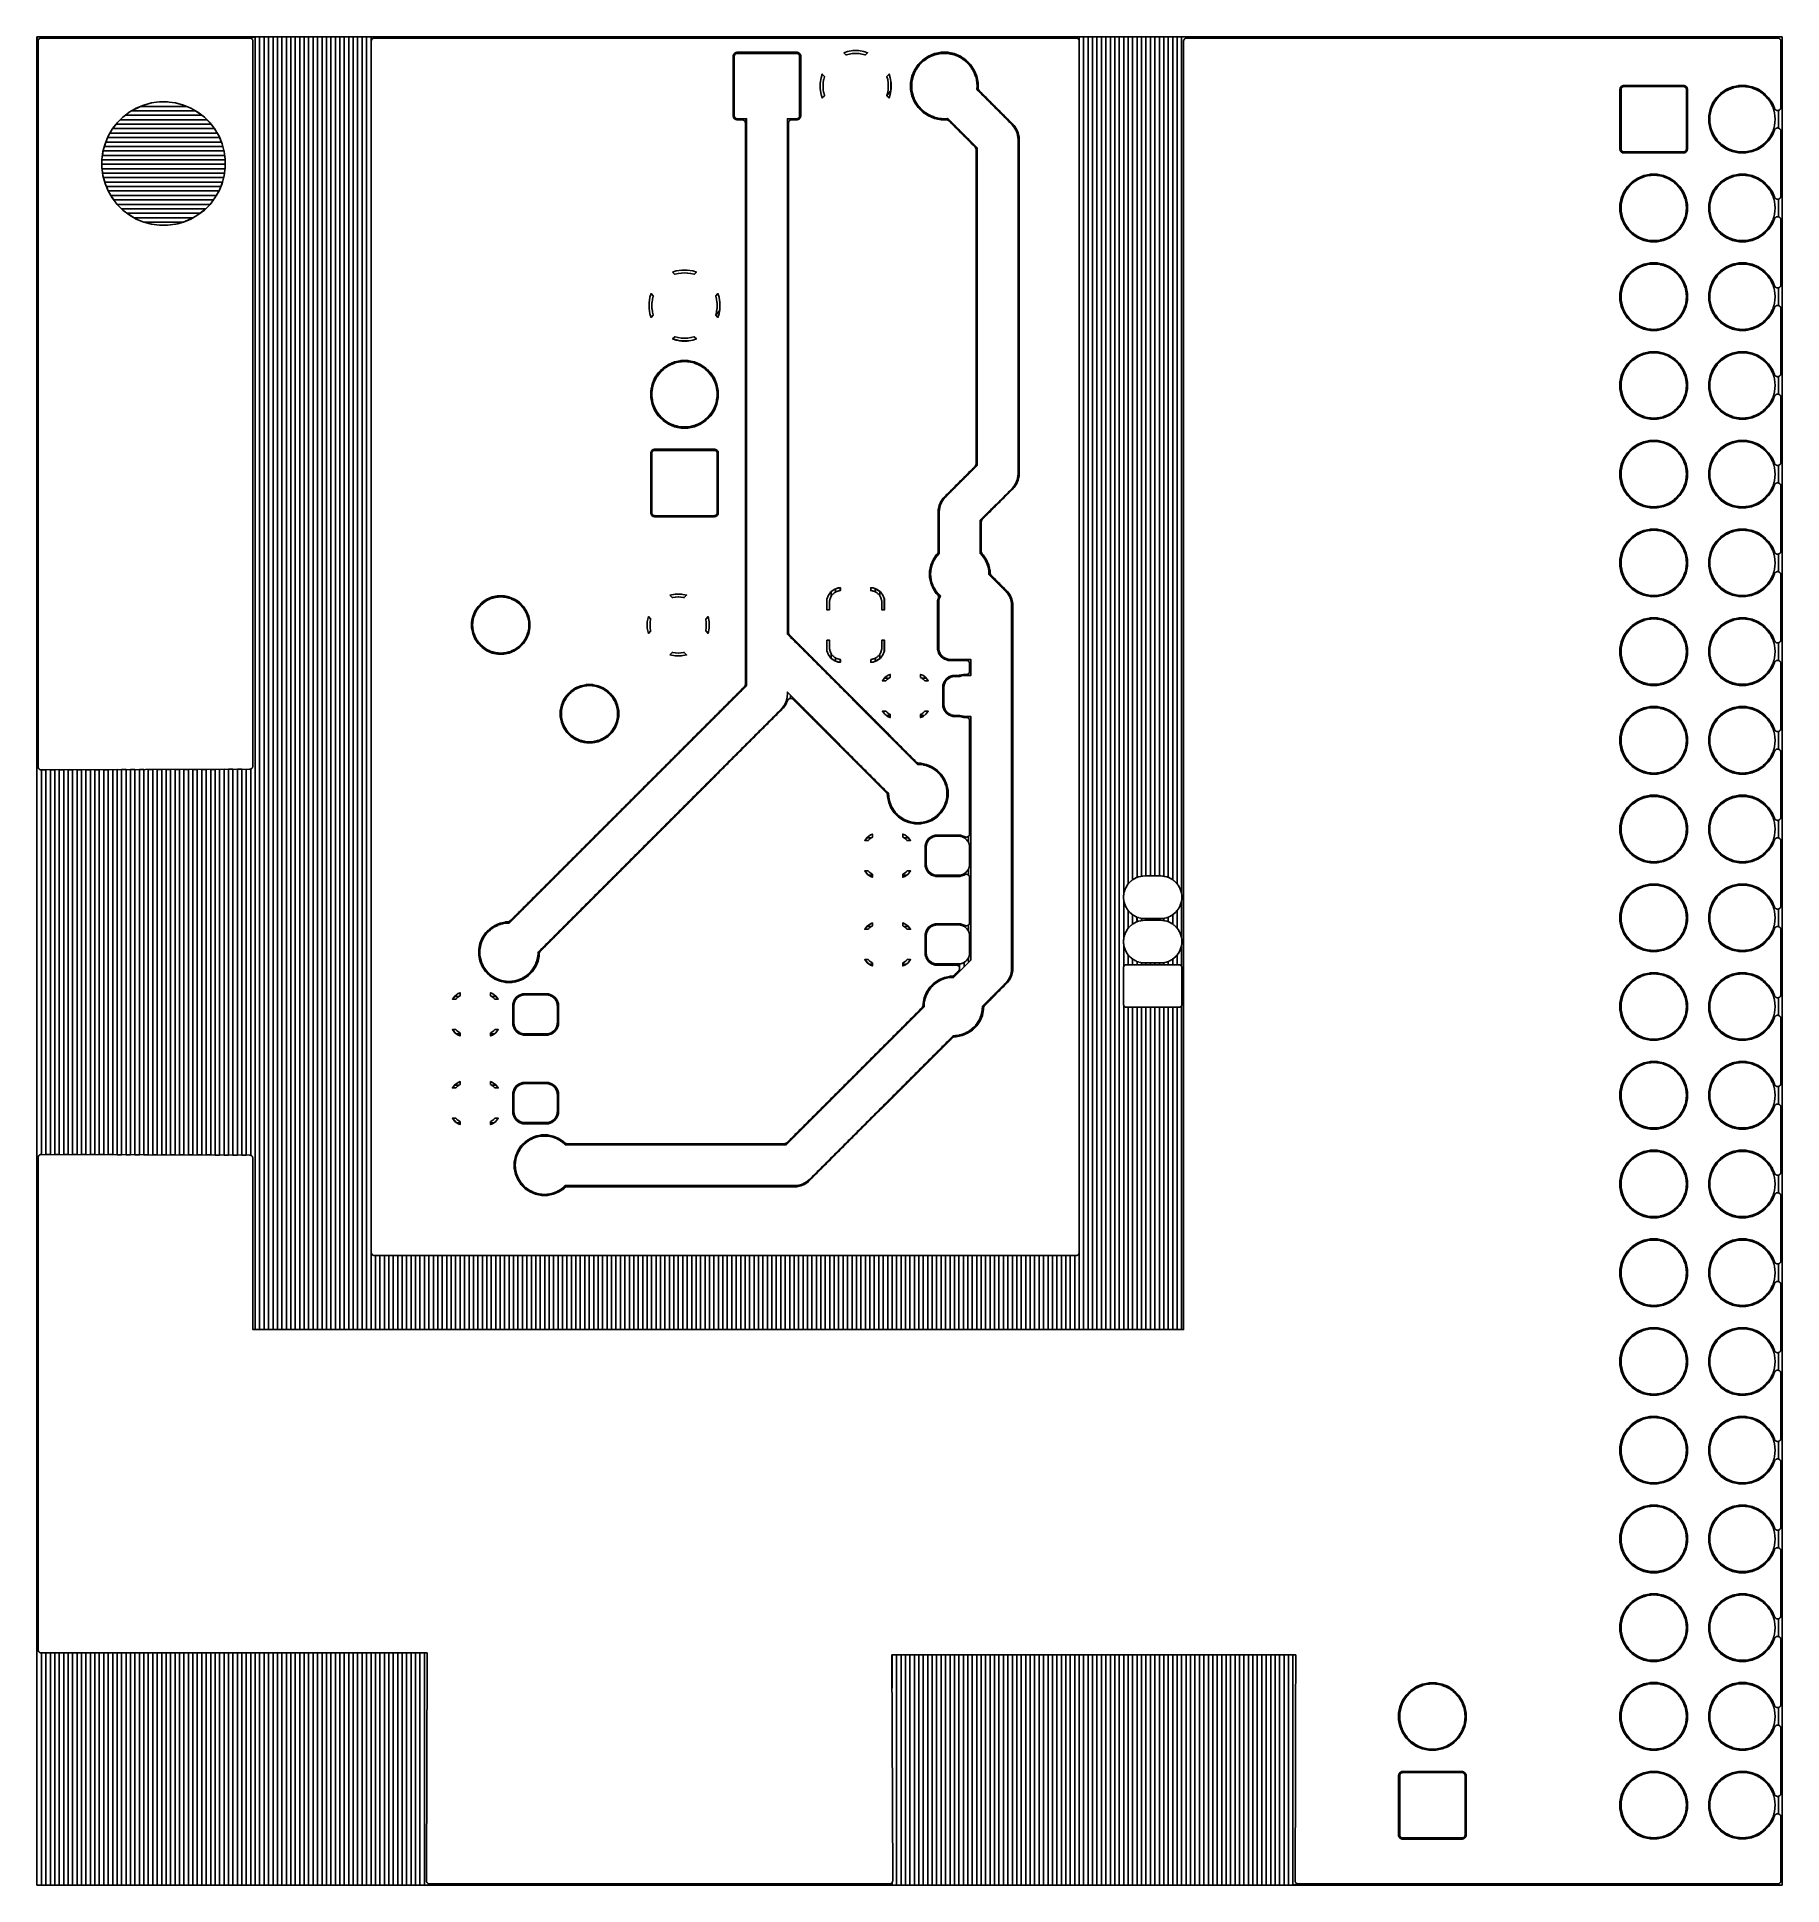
# Model space of a CAD drawing. Header units: metres. Extents: x 141.4 to 191.4, y -114.8 to -61.9.
import ezdxf

# ---------------------------------------------------------------- set-up
doc = ezdxf.new("R2010")
doc.units = ezdxf.units.M

msp = doc.modelspace()

# ---------------------------------------------------------------- linework, layer by layer
for points in [[(141.409, -61.907), (191.365, -61.907), (191.365, -114.81), (141.409, -114.81), (141.409, -61.907), (141.446, -62.001), (141.445, -62.003), (141.444, -62.005), (141.444, -62.007), (141.443, -62.009), (141.443, -62.011), (141.442, -62.013), (141.442, -62.015), (141.441, -62.017), (141.441, -62.019), (141.44, -62.022), (141.44, -62.024), (141.44, -62.026), (141.44, -62.028), (141.44, -62.03), (141.44, -62.032), (141.44, -62.034), (141.44, -82.792), (141.44, -82.794), (141.44, -82.796), (141.44, -82.798), (141.44, -82.8), (141.44, -82.802), (141.44, -82.804), (141.441, -82.806), (141.441, -82.808), (141.442, -82.81), (141.442, -82.812), (141.443, -82.814), (141.443, -82.816), (141.444, -82.818), (141.445, -82.82), (141.445, -82.822), (141.446, -82.824), (141.449, -82.832), (141.45, -82.834), (141.451, -82.836), (141.452, -82.838), (141.453, -82.84), (141.454, -82.842), (141.455, -82.844), (141.456, -82.845), (141.457, -82.847), (141.459, -82.849), (141.46, -82.851), (141.461, -82.852), (141.462, -82.854), (141.464, -82.855), (141.465, -82.857), (141.467, -82.858), (141.468, -82.86), (141.469, -82.861), (141.471, -82.863), (141.473, -82.864), (141.474, -82.866), (141.476, -82.867), (141.477, -82.868), (141.479, -82.869), (141.481, -82.87), (141.483, -82.872), (141.484, -82.873), (141.486, -82.874), (141.488, -82.875), (141.49, -82.876), (141.492, -82.877), (141.494, -82.877), (141.496, -82.878), (141.504, -82.882), (141.506, -82.882), (141.508, -82.883), (141.51, -82.884), (141.512, -82.884), (141.514, -82.885), (141.516, -82.886), (141.518, -82.886), (141.52, -82.886), (141.522, -82.887), (141.524, -82.887), (141.526, -82.887), (141.528, -82.888), (141.53, -82.888), (141.532, -82.888), (141.534, -82.888), (141.536, -82.888), (147.497, -82.869), (147.499, -82.869), (147.501, -82.869), (147.503, -82.869), (147.505, -82.869), (147.507, -82.868), (147.509, -82.868), (147.511, -82.868), (147.513, -82.867), (147.515, -82.867), (147.517, -82.866), (147.519, -82.866), (147.521, -82.865), (147.523, -82.865), (147.525, -82.864), (147.527, -82.863), (147.529, -82.863), (147.537, -82.859), (147.539, -82.858), (147.541, -82.857), (147.543, -82.857), (147.545, -82.856), (147.547, -82.855), (147.548, -82.854), (147.55, -82.852), (147.552, -82.851), (147.554, -82.85), (147.555, -82.849), (147.557, -82.848), (147.559, -82.846), (147.56, -82.845), (147.562, -82.844), (147.563, -82.842), (147.565, -82.841), (147.566, -82.839), (147.568, -82.838), (147.569, -82.836), (147.57, -82.835), (147.572, -82.833), (147.573, -82.831), (147.574, -82.83), (147.575, -82.828), (147.576, -82.826), (147.578, -82.824), (147.579, -82.823), (147.58, -82.821), (147.581, -82.819), (147.581, -82.817), (147.582, -82.815), (147.583, -82.813), (147.587, -82.805), (147.587, -82.803), (147.588, -82.801), (147.589, -82.799), (147.589, -82.797), (147.59, -82.795), (147.59, -82.793), (147.591, -82.791), (147.591, -82.789), (147.592, -82.787), (147.592, -82.785), (147.592, -82.783), (147.593, -82.781), (147.593, -82.779), (147.593, -82.777), (147.593, -82.775), (147.593, -82.773), (147.593, -62.034), (147.593, -62.032), (147.593, -62.03), (147.593, -62.028), (147.593, -62.026), (147.592, -62.024), (147.592, -62.022), (147.592, -62.019), (147.591, -62.017), (147.591, -62.015), (147.59, -62.013), (147.59, -62.011), (147.589, -62.009), (147.589, -62.007), (147.588, -62.005), (147.587, -62.003), (147.587, -62.001), (147.583, -61.993), (147.582, -61.991), (147.581, -61.99), (147.581, -61.988), (147.58, -61.986), (147.579, -61.984), (147.578, -61.982), (147.576, -61.98), (147.575, -61.979), (147.574, -61.977), (147.573, -61.975), (147.572, -61.974), (147.57, -61.972), (147.569, -61.97), (147.568, -61.969), (147.566, -61.967), (147.565, -61.966), (147.563, -61.964), (147.562, -61.963), (147.56, -61.962), (147.559, -61.96), (147.557, -61.959), (147.555, -61.958), (147.554, -61.956), (147.552, -61.955), (147.55, -61.954), (147.548, -61.953), (147.547, -61.952), (147.545, -61.951), (147.543, -61.95), (147.541, -61.949), (147.539, -61.948), (147.537, -61.947), (147.529, -61.944), (147.527, -61.943), (147.525, -61.942), (147.523, -61.942), (147.521, -61.941), (147.519, -61.941), (147.517, -61.94), (147.515, -61.94), (147.513, -61.939), (147.511, -61.939), (147.509, -61.938), (147.507, -61.938), (147.505, -61.938), (147.503, -61.938), (147.501, -61.938), (147.499, -61.938), (147.496, -61.938), (141.536, -61.938), (141.534, -61.938), (141.532, -61.938), (141.53, -61.938), (141.528, -61.938), (141.526, -61.938), (141.524, -61.938), (141.521, -61.939), (141.519, -61.939), (141.517, -61.94), (141.515, -61.94), (141.513, -61.941), (141.511, -61.941), (141.509, -61.942), (141.507, -61.942), (141.505, -61.943), (141.503, -61.944), (141.495, -61.947), (141.493, -61.948), (141.492, -61.949), (141.49, -61.95), (141.488, -61.951), (141.486, -61.952), (141.484, -61.953), (141.482, -61.954), (141.481, -61.955), (141.479, -61.956), (141.477, -61.958), (141.476, -61.959), (141.474, -61.96), (141.472, -61.962), (141.471, -61.963), (141.469, -61.964), (141.468, -61.966), (141.466, -61.967), (141.465, -61.969), (141.464, -61.97), (141.462, -61.972), (141.461, -61.974), (141.46, -61.975), (141.458, -61.977), (141.457, -61.979), (141.456, -61.98), (141.455, -61.982), (141.454, -61.984), (141.453, -61.986), (141.452, -61.988), (141.451, -61.99), (141.45, -61.991), (141.449, -61.993), (141.446, -62.001)], [(141.446, -93.96), (141.445, -93.962), (141.444, -93.964), (141.444, -93.966), (141.443, -93.968), (141.443, -93.97), (141.442, -93.972), (141.442, -93.974), (141.441, -93.976), (141.441, -93.978), (141.44, -93.98), (141.44, -93.982), (141.44, -93.984), (141.44, -93.986), (141.44, -93.988), (141.44, -93.99), (141.44, -93.992), (141.44, -108.069), (141.44, -108.071), (141.44, -108.073), (141.44, -108.075), (141.44, -108.077), (141.44, -108.079), (141.44, -108.081), (141.441, -108.083), (141.441, -108.085), (141.442, -108.087), (141.442, -108.089), (141.443, -108.091), (141.443, -108.093), (141.444, -108.095), (141.444, -108.097), (141.445, -108.099), (141.446, -108.101), (141.449, -108.109), (141.45, -108.111), (141.451, -108.113), (141.452, -108.115), (141.453, -108.117), (141.454, -108.119), (141.455, -108.121), (141.456, -108.122), (141.457, -108.124), (141.458, -108.126), (141.46, -108.127), (141.461, -108.129), (141.462, -108.131), (141.464, -108.132), (141.465, -108.134), (141.466, -108.135), (141.468, -108.137), (141.469, -108.138), (141.471, -108.14), (141.472, -108.141), (141.474, -108.143), (141.476, -108.144), (141.477, -108.145), (141.479, -108.146), (141.481, -108.148), (141.482, -108.149), (141.484, -108.15), (141.486, -108.151), (141.488, -108.152), (141.49, -108.153), (141.492, -108.154), (141.493, -108.155), (141.495, -108.155), (141.503, -108.159), (141.505, -108.16), (141.507, -108.16), (141.509, -108.161), (141.511, -108.162), (141.513, -108.162), (141.515, -108.163), (141.517, -108.163), (141.519, -108.164), (141.521, -108.164), (141.524, -108.164), (141.526, -108.165), (141.528, -108.165), (141.53, -108.165), (141.532, -108.165), (141.534, -108.165), (141.536, -108.165), (152.577, -108.165), (152.556, -114.683), (152.556, -114.683), (152.556, -114.683), (152.556, -114.685), (152.557, -114.687), (152.557, -114.689), (152.557, -114.691), (152.557, -114.693), (152.557, -114.695), (152.558, -114.697), (152.558, -114.699), (152.559, -114.702), (152.559, -114.704), (152.56, -114.706), (152.56, -114.708), (152.561, -114.71), (152.561, -114.712), (152.562, -114.713), (152.563, -114.715), (152.566, -114.724), (152.567, -114.725), (152.568, -114.727), (152.569, -114.729), (152.57, -114.731), (152.571, -114.733), (152.572, -114.735), (152.573, -114.737), (152.574, -114.738), (152.575, -114.74), (152.577, -114.742), (152.578, -114.743), (152.579, -114.745), (152.58, -114.747), (152.582, -114.748), (152.583, -114.75), (152.585, -114.751), (152.586, -114.753), (152.588, -114.754), (152.589, -114.755), (152.591, -114.757), (152.593, -114.758), (152.594, -114.759), (152.596, -114.761), (152.598, -114.762), (152.599, -114.763), (152.601, -114.764), (152.603, -114.765), (152.605, -114.766), (152.607, -114.767), (152.608, -114.768), (152.61, -114.769), (152.612, -114.77), (152.62, -114.773), (152.622, -114.774), (152.624, -114.774), (152.626, -114.775), (152.628, -114.776), (152.63, -114.776), (152.632, -114.777), (152.634, -114.777), (152.636, -114.778), (152.638, -114.778), (152.64, -114.778), (152.643, -114.779), (152.645, -114.779), (152.647, -114.779), (152.649, -114.779), (152.651, -114.779), (152.653, -114.779), (165.81, -114.779), (165.812, -114.779), (165.814, -114.779), (165.816, -114.779), (165.819, -114.779), (165.821, -114.779), (165.823, -114.778), (165.825, -114.778), (165.827, -114.778), (165.829, -114.777), (165.831, -114.777), (165.833, -114.776), (165.835, -114.776), (165.837, -114.775), (165.839, -114.774), (165.841, -114.774), (165.843, -114.773), (165.851, -114.769), (165.853, -114.769), (165.855, -114.768), (165.857, -114.767), (165.859, -114.766), (165.86, -114.765), (165.862, -114.764), (165.864, -114.763), (165.866, -114.762), (165.867, -114.76), (165.869, -114.759), (165.871, -114.758), (165.872, -114.757), (165.874, -114.755), (165.876, -114.754), (165.877, -114.752), (165.879, -114.751), (165.88, -114.749), (165.881, -114.748), (165.883, -114.746), (165.884, -114.745), (165.885, -114.743), (165.887, -114.741), (165.888, -114.74), (165.889, -114.738), (165.89, -114.736), (165.891, -114.734), (165.892, -114.733), (165.893, -114.731), (165.894, -114.729), (165.895, -114.727), (165.896, -114.725), (165.897, -114.723), (165.9, -114.715), (165.901, -114.713), (165.902, -114.711), (165.902, -114.709), (165.903, -114.707), (165.904, -114.705), (165.904, -114.703), (165.905, -114.701), (165.905, -114.699), (165.905, -114.697), (165.906, -114.695), (165.906, -114.693), (165.906, -114.691), (165.906, -114.689), (165.906, -114.687), (165.907, -114.685), (165.907, -114.683), (165.886, -108.223), (177.445, -108.223), (177.439, -109.883), (177.439, -109.883), (177.434, -111.656), (177.434, -111.657), (177.424, -114.683), (177.424, -114.683), (177.424, -114.683), (177.424, -114.685), (177.424, -114.687), (177.424, -114.689), (177.425, -114.691), (177.425, -114.693), (177.425, -114.695), (177.425, -114.697), (177.426, -114.699), (177.426, -114.702), (177.427, -114.704), (177.427, -114.706), (177.428, -114.708), (177.428, -114.71), (177.429, -114.712), (177.43, -114.713), (177.431, -114.715), (177.434, -114.724), (177.435, -114.725), (177.436, -114.727), (177.437, -114.729), (177.438, -114.731), (177.439, -114.733), (177.44, -114.735), (177.441, -114.737), (177.442, -114.738), (177.443, -114.74), (177.444, -114.742), (177.446, -114.743), (177.447, -114.745), (177.448, -114.747), (177.45, -114.748), (177.451, -114.75), (177.452, -114.751), (177.454, -114.753), (177.455, -114.754), (177.457, -114.755), (177.459, -114.757), (177.46, -114.758), (177.462, -114.759), (177.464, -114.761), (177.465, -114.762), (177.467, -114.763), (177.469, -114.764), (177.471, -114.765), (177.472, -114.766), (177.474, -114.767), (177.476, -114.768), (177.478, -114.769), (177.48, -114.77), (177.488, -114.773), (177.49, -114.774), (177.492, -114.774), (177.494, -114.775), (177.496, -114.776), (177.498, -114.776), (177.5, -114.777), (177.502, -114.777), (177.504, -114.778), (177.506, -114.778), (177.508, -114.778), (177.51, -114.779), (177.512, -114.779), (177.514, -114.779), (177.517, -114.779), (177.519, -114.779), (177.521, -114.779), (191.238, -114.779), (191.24, -114.779), (191.242, -114.779), (191.244, -114.779), (191.246, -114.779), (191.248, -114.779), (191.25, -114.778), (191.253, -114.778), (191.255, -114.778), (191.257, -114.777), (191.259, -114.777), (191.261, -114.776), (191.263, -114.776), (191.265, -114.775), (191.267, -114.774), (191.269, -114.774), (191.271, -114.773), (191.279, -114.77), (191.281, -114.769), (191.282, -114.768), (191.284, -114.767), (191.286, -114.766), (191.288, -114.765), (191.29, -114.764), (191.292, -114.763), (191.293, -114.762), (191.295, -114.761), (191.297, -114.759), (191.298, -114.758), (191.3, -114.757), (191.302, -114.755), (191.303, -114.754), (191.305, -114.753), (191.306, -114.751), (191.308, -114.75), (191.309, -114.748), (191.31, -114.747), (191.312, -114.745), (191.313, -114.743), (191.314, -114.742), (191.316, -114.74), (191.317, -114.738), (191.318, -114.737), (191.319, -114.735), (191.32, -114.733), (191.321, -114.731), (191.322, -114.729), (191.323, -114.727), (191.324, -114.725), (191.325, -114.724), (191.328, -114.715), (191.329, -114.713), (191.33, -114.712), (191.33, -114.71), (191.331, -114.708), (191.331, -114.706), (191.332, -114.704), (191.332, -114.702), (191.333, -114.699), (191.333, -114.697), (191.334, -114.695), (191.334, -114.693), (191.334, -114.691), (191.334, -114.689), (191.334, -114.687), (191.334, -114.685), (191.334, -114.683), (191.334, -112.868), (191.334, -112.866), (191.334, -112.864), (191.334, -112.862), (191.334, -112.86), (191.334, -112.858), (191.334, -112.856), (191.333, -112.854), (191.333, -112.852), (191.332, -112.847), (191.332, -112.845), (191.331, -112.843), (191.331, -112.841), (191.33, -112.839), (191.329, -112.837), (191.329, -112.835), (191.328, -112.833), (191.327, -112.832), (191.326, -112.83), (191.325, -112.828), (191.325, -112.826), (191.324, -112.824), (191.323, -112.822), (191.322, -112.82), (191.32, -112.819), (191.319, -112.817), (191.318, -112.815), (191.317, -112.813), (191.316, -112.812), (191.314, -112.81), (191.313, -112.809), (191.312, -112.807), (191.31, -112.805), (191.309, -112.804), (191.303, -112.798), (191.301, -112.796), (191.299, -112.795), (191.298, -112.793), (191.296, -112.792), (191.295, -112.791), (191.293, -112.79), (191.291, -112.788), (191.29, -112.787), (191.288, -112.786), (191.286, -112.785), (191.284, -112.784), (191.282, -112.783), (191.281, -112.782), (191.279, -112.781), (191.277, -112.78), (191.275, -112.779), (191.273, -112.779), (191.271, -112.778), (191.269, -112.777), (191.267, -112.776), (191.265, -112.776), (191.263, -112.775), (191.261, -112.775), (191.259, -112.774), (191.257, -112.774), (191.255, -112.774), (191.253, -112.773), (191.251, -112.773), (191.249, -112.773), (191.247, -112.773), (191.244, -112.773), (191.242, -112.773), (191.234, -112.773), (191.232, -112.773), (191.229, -112.773), (191.227, -112.773), (191.225, -112.773), (191.223, -112.773), (191.221, -112.774), (191.219, -112.774), (191.217, -112.774), (191.215, -112.775), (191.213, -112.775), (191.211, -112.776), (191.209, -112.776), (191.207, -112.777), (191.205, -112.778), (191.203, -112.779), (191.201, -112.779), (191.199, -112.78), (191.197, -112.781), (191.195, -112.782), (191.194, -112.783), (191.192, -112.784), (191.19, -112.785), (191.188, -112.786), (191.186, -112.787), (191.185, -112.788), (191.183, -112.79), (191.181, -112.791), (191.18, -112.792), (191.178, -112.793), (191.177, -112.795), (191.175, -112.796), (191.173, -112.798), (191.167, -112.804), (191.166, -112.805), (191.164, -112.807), (191.163, -112.809), (191.162, -112.81), (191.16, -112.812), (191.159, -112.813), (191.158, -112.815), (191.157, -112.817), (191.156, -112.819), (191.154, -112.82), (191.153, -112.822), (191.152, -112.824), (191.151, -112.826), (191.151, -112.828), (191.15, -112.83), (191.149, -112.832), (191.088, -112.979), (190.982, -113.137), (190.847, -113.272), (190.689, -113.378), (190.514, -113.45), (190.327, -113.488), (190.137, -113.488), (189.95, -113.45), (189.775, -113.378), (189.617, -113.272), (189.482, -113.137), (189.376, -112.979), (189.313, -112.825), (189.304, -112.804), (189.266, -112.617), (189.266, -112.427), (189.304, -112.24), (189.376, -112.065), (189.482, -111.907), (189.617, -111.772), (189.775, -111.666), (189.95, -111.594), (190.12, -111.56), (190.137, -111.556), (190.327, -111.556), (190.359, -111.563), (190.514, -111.594), (190.689, -111.666), (190.847, -111.772), (190.982, -111.907), (191.088, -112.065), (191.147, -112.208), (191.149, -112.212), (191.15, -112.214), (191.151, -112.216), (191.151, -112.218), (191.152, -112.22), (191.153, -112.222), (191.154, -112.224), (191.156, -112.225), (191.157, -112.227), (191.159, -112.231), (191.16, -112.233), (191.162, -112.234), (191.163, -112.236), (191.164, -112.238), (191.166, -112.239), (191.167, -112.241), (191.168, -112.242), (191.17, -112.244), (191.171, -112.245), (191.173, -112.247), (191.174, -112.248), (191.176, -112.249), (191.178, -112.251), (191.179, -112.252), (191.181, -112.253), (191.183, -112.254), (191.184, -112.256), (191.186, -112.257), (191.188, -112.258), (191.19, -112.259), (191.192, -112.26), (191.194, -112.261), (191.195, -112.261), (191.197, -112.262), (191.205, -112.266), (191.207, -112.266), (191.209, -112.267), (191.211, -112.268), (191.213, -112.268), (191.215, -112.269), (191.217, -112.27), (191.219, -112.27), (191.221, -112.27), (191.223, -112.271), (191.226, -112.271), (191.228, -112.271), (191.23, -112.272), (191.232, -112.272), (191.234, -112.272), (191.236, -112.272), (191.238, -112.272), (191.24, -112.272), (191.242, -112.272), (191.244, -112.272), (191.246, -112.272), (191.248, -112.271), (191.25, -112.271), (191.253, -112.271), (191.255, -112.27), (191.257, -112.27), (191.259, -112.27), (191.261, -112.269), (191.263, -112.268), (191.265, -112.268), (191.267, -112.267), (191.269, -112.266), (191.271, -112.266), (191.279, -112.262), (191.281, -112.261), (191.282, -112.261), (191.284, -112.26), (191.286, -112.259), (191.288, -112.258), (191.29, -112.257), (191.292, -112.256), (191.293, -112.254), (191.295, -112.253), (191.297, -112.252), (191.298, -112.251), (191.3, -112.249), (191.302, -112.248), (191.303, -112.247), (191.305, -112.245), (191.306, -112.244), (191.308, -112.242), (191.309, -112.241), (191.31, -112.239), (191.312, -112.238), (191.313, -112.236), (191.314, -112.234), (191.316, -112.233), (191.317, -112.231), (191.318, -112.229), (191.319, -112.227), (191.32, -112.226), (191.321, -112.224), (191.322, -112.222), (191.323, -112.22), (191.324, -112.218), (191.325, -112.216), (191.328, -112.208), (191.329, -112.206), (191.33, -112.204), (191.33, -112.202), (191.331, -112.2), (191.331, -112.198), (191.332, -112.196), (191.332, -112.194), (191.333, -112.192), (191.333, -112.19), (191.334, -112.188), (191.334, -112.186), (191.334, -112.184), (191.334, -112.182), (191.334, -112.18), (191.334, -112.178), (191.334, -112.176), (191.334, -110.328), (191.334, -110.326), (191.334, -110.324), (191.334, -110.322), (191.334, -110.32), (191.334, -110.318), (191.334, -110.316), (191.333, -110.314), (191.333, -110.312), (191.332, -110.307), (191.332, -110.305), (191.331, -110.303), (191.331, -110.301), (191.33, -110.299), (191.329, -110.297), (191.329, -110.295), (191.328, -110.293), (191.327, -110.292), (191.326, -110.29), (191.325, -110.288), (191.325, -110.286), (191.324, -110.284), (191.323, -110.282), (191.322, -110.28), (191.32, -110.279), (191.319, -110.277), (191.318, -110.275), (191.317, -110.273), (191.316, -110.272), (191.314, -110.27), (191.313, -110.269), (191.312, -110.267), (191.31, -110.265), (191.309, -110.264), (191.303, -110.258), (191.301, -110.256), (191.299, -110.255), (191.298, -110.253), (191.296, -110.252), (191.295, -110.251), (191.293, -110.25), (191.291, -110.248), (191.29, -110.247), (191.288, -110.246), (191.286, -110.245), (191.284, -110.244), (191.282, -110.243), (191.281, -110.242), (191.279, -110.241), (191.277, -110.24), (191.275, -110.239), (191.273, -110.239), (191.271, -110.238), (191.269, -110.237), (191.267, -110.236), (191.265, -110.236), (191.263, -110.235), (191.261, -110.235), (191.259, -110.234), (191.257, -110.234), (191.255, -110.234), (191.253, -110.233), (191.251, -110.233), (191.249, -110.233), (191.247, -110.233), (191.244, -110.233), (191.242, -110.233), (191.234, -110.233), (191.232, -110.233), (191.229, -110.233), (191.227, -110.233), (191.225, -110.233), (191.223, -110.233), (191.221, -110.234), (191.219, -110.234), (191.217, -110.234), (191.215, -110.235), (191.213, -110.235), (191.211, -110.236), (191.209, -110.236), (191.207, -110.237), (191.205, -110.238), (191.203, -110.239), (191.201, -110.239), (191.199, -110.24), (191.197, -110.241), (191.195, -110.242), (191.194, -110.243), (191.192, -110.244), (191.19, -110.245), (191.188, -110.246), (191.186, -110.247), (191.185, -110.248), (191.183, -110.25), (191.181, -110.251), (191.18, -110.252), (191.178, -110.253), (191.177, -110.255), (191.175, -110.256), (191.173, -110.258), (191.167, -110.264), (191.166, -110.265), (191.164, -110.267), (191.163, -110.269), (191.162, -110.27), (191.16, -110.272), (191.159, -110.273), (191.158, -110.275), (191.157, -110.277), (191.156, -110.279), (191.154, -110.28), (191.153, -110.282), (191.152, -110.284), (191.151, -110.286), (191.151, -110.288), (191.15, -110.29), (191.149, -110.292), (191.088, -110.439), (190.982, -110.597), (190.847, -110.732), (190.689, -110.838), (190.514, -110.91), (190.327, -110.948), (190.137, -110.948), (189.95, -110.91), (189.775, -110.838), (189.617, -110.732), (189.482, -110.597), (189.376, -110.439), (189.304, -110.264), (189.266, -110.077), (189.266, -109.887), (189.304, -109.7), (189.376, -109.525), (189.482, -109.367), (189.617, -109.232), (189.775, -109.126), (189.95, -109.054), (190.12, -109.02), (190.137, -109.016), (190.327, -109.016), (190.359, -109.023), (190.514, -109.054), (190.689, -109.126), (190.69, -109.127), (190.847, -109.232), (190.982, -109.367), (191.088, -109.525), (191.147, -109.668), (191.149, -109.672), (191.15, -109.674), (191.151, -109.676), (191.151, -109.678), (191.152, -109.68), (191.153, -109.682), (191.154, -109.684), (191.156, -109.685), (191.157, -109.687), (191.159, -109.691), (191.16, -109.693), (191.162, -109.694), (191.163, -109.696), (191.164, -109.698), (191.166, -109.699), (191.167, -109.701), (191.168, -109.702), (191.17, -109.704), (191.171, -109.705), (191.173, -109.707), (191.174, -109.708), (191.176, -109.709), (191.178, -109.711), (191.179, -109.712), (191.181, -109.713), (191.183, -109.714), (191.184, -109.716), (191.186, -109.717), (191.188, -109.718), (191.19, -109.719), (191.192, -109.72), (191.194, -109.721), (191.195, -109.721), (191.197, -109.722), (191.205, -109.726), (191.207, -109.726), (191.209, -109.727), (191.211, -109.728), (191.213, -109.728), (191.215, -109.729), (191.217, -109.73), (191.219, -109.73), (191.221, -109.73), (191.223, -109.731), (191.226, -109.731), (191.228, -109.731), (191.23, -109.732), (191.232, -109.732), (191.234, -109.732), (191.236, -109.732), (191.238, -109.732), (191.24, -109.732), (191.242, -109.732), (191.244, -109.732), (191.246, -109.732), (191.248, -109.731), (191.25, -109.731), (191.253, -109.731), (191.255, -109.73), (191.257, -109.73), (191.259, -109.73), (191.261, -109.729), (191.263, -109.728), (191.265, -109.728), (191.267, -109.727), (191.269, -109.726), (191.271, -109.726), (191.279, -109.722), (191.281, -109.721), (191.282, -109.721), (191.284, -109.72), (191.286, -109.719), (191.288, -109.718), (191.29, -109.717), (191.292, -109.716), (191.293, -109.714), (191.295, -109.713), (191.297, -109.712), (191.298, -109.711), (191.3, -109.709), (191.302, -109.708), (191.303, -109.707), (191.305, -109.705), (191.306, -109.704), (191.308, -109.702), (191.309, -109.701), (191.31, -109.699), (191.312, -109.698), (191.313, -109.696), (191.314, -109.694), (191.316, -109.693), (191.317, -109.691), (191.318, -109.689), (191.319, -109.687), (191.32, -109.686), (191.321, -109.684), (191.322, -109.682), (191.323, -109.68), (191.324, -109.678), (191.325, -109.676), (191.328, -109.668), (191.329, -109.666), (191.33, -109.664), (191.33, -109.662), (191.331, -109.66), (191.331, -109.658), (191.332, -109.656), (191.332, -109.654), (191.333, -109.652), (191.333, -109.65), (191.334, -109.648), (191.334, -109.646), (191.334, -109.644), (191.334, -109.642), (191.334, -109.64), (191.334, -109.638), (191.334, -109.636), (191.334, -107.788), (191.334, -107.786), (191.334, -107.784), (191.334, -107.782), (191.334, -107.78), (191.334, -107.778), (191.334, -107.776), (191.333, -107.774), (191.333, -107.772), (191.332, -107.767), (191.332, -107.765), (191.331, -107.763), (191.331, -107.761), (191.33, -107.759), (191.329, -107.757), (191.329, -107.755), (191.328, -107.753), (191.327, -107.752), (191.326, -107.75), (191.325, -107.748), (191.325, -107.746), (191.324, -107.744), (191.323, -107.742), (191.322, -107.74), (191.32, -107.739), (191.319, -107.737), (191.318, -107.735), (191.317, -107.733), (191.316, -107.732), (191.314, -107.73), (191.313, -107.729), (191.312, -107.727), (191.31, -107.725), (191.309, -107.724), (191.303, -107.718), (191.301, -107.716), (191.299, -107.715), (191.298, -107.713), (191.296, -107.712), (191.295, -107.711), (191.293, -107.71), (191.291, -107.708), (191.29, -107.707), (191.288, -107.706), (191.286, -107.705), (191.284, -107.704), (191.282, -107.703), (191.281, -107.702), (191.279, -107.701), (191.277, -107.7), (191.275, -107.699), (191.273, -107.699), (191.271, -107.698), (191.269, -107.697), (191.267, -107.696), (191.265, -107.696), (191.263, -107.695), (191.261, -107.695), (191.259, -107.694), (191.257, -107.694), (191.255, -107.694), (191.253, -107.693), (191.251, -107.693), (191.249, -107.693), (191.247, -107.693), (191.244, -107.693), (191.242, -107.693), (191.234, -107.693), (191.232, -107.693), (191.229, -107.693), (191.227, -107.693), (191.225, -107.693), (191.223, -107.693), (191.221, -107.694), (191.219, -107.694), (191.217, -107.694), (191.215, -107.695), (191.213, -107.695), (191.211, -107.696), (191.209, -107.696), (191.207, -107.697), (191.205, -107.698), (191.203, -107.699), (191.201, -107.699), (191.199, -107.7), (191.197, -107.701), (191.195, -107.702), (191.194, -107.703), (191.192, -107.704), (191.19, -107.705), (191.188, -107.706), (191.186, -107.707), (191.185, -107.708), (191.183, -107.71), (191.181, -107.711), (191.18, -107.712), (191.178, -107.713), (191.177, -107.715), (191.175, -107.716), (191.173, -107.718), (191.167, -107.724), (191.166, -107.725), (191.164, -107.727), (191.163, -107.729), (191.162, -107.73), (191.16, -107.732), (191.159, -107.733), (191.158, -107.735), (191.157, -107.737), (191.156, -107.739), (191.154, -107.74), (191.153, -107.742), (191.152, -107.744), (191.151, -107.746), (191.151, -107.748), (191.15, -107.75), (191.149, -107.752), (191.088, -107.899), (190.982, -108.057), (190.847, -108.192), (190.689, -108.298), (190.514, -108.37), (190.327, -108.408), (190.137, -108.408), (189.95, -108.37), (189.775, -108.298), (189.617, -108.192), (189.482, -108.057), (189.376, -107.899), (189.313, -107.745), (189.304, -107.724), (189.266, -107.537), (189.266, -107.347), (189.304, -107.16), (189.376, -106.985), (189.482, -106.827), (189.617, -106.692), (189.775, -106.586), (189.95, -106.514), (190.112, -106.482), (190.137, -106.476), (190.327, -106.476), (190.359, -106.483), (190.514, -106.514), (190.689, -106.586), (190.847, -106.692), (190.982, -106.827), (191.088, -106.985), (191.147, -107.128), (191.149, -107.132), (191.15, -107.134), (191.151, -107.136), (191.151, -107.138), (191.152, -107.14), (191.153, -107.142), (191.154, -107.144), (191.156, -107.145), (191.157, -107.147), (191.159, -107.151), (191.16, -107.153), (191.162, -107.154), (191.163, -107.156), (191.164, -107.158), (191.166, -107.159), (191.167, -107.161), (191.168, -107.162), (191.17, -107.164), (191.171, -107.165), (191.173, -107.167), (191.174, -107.168), (191.176, -107.169), (191.178, -107.171), (191.179, -107.172), (191.181, -107.173), (191.183, -107.174), (191.184, -107.176), (191.186, -107.177), (191.188, -107.178), (191.19, -107.179), (191.192, -107.18), (191.194, -107.181), (191.195, -107.181), (191.197, -107.182), (191.205, -107.186), (191.207, -107.186), (191.209, -107.187), (191.211, -107.188), (191.213, -107.188), (191.215, -107.189), (191.217, -107.19), (191.219, -107.19), (191.221, -107.19), (191.223, -107.191), (191.226, -107.191), (191.228, -107.191), (191.23, -107.192), (191.232, -107.192), (191.234, -107.192), (191.236, -107.192), (191.238, -107.192), (191.24, -107.192), (191.242, -107.192), (191.244, -107.192), (191.246, -107.192), (191.248, -107.191), (191.25, -107.191), (191.253, -107.191), (191.255, -107.19), (191.257, -107.19), (191.259, -107.19), (191.261, -107.189), (191.263, -107.188), (191.265, -107.188), (191.267, -107.187), (191.269, -107.186), (191.271, -107.186), (191.279, -107.182), (191.281, -107.181), (191.282, -107.181), (191.284, -107.18), (191.286, -107.179), (191.288, -107.178), (191.29, -107.177), (191.292, -107.176), (191.293, -107.174), (191.295, -107.173), (191.297, -107.172), (191.298, -107.171), (191.3, -107.169), (191.302, -107.168), (191.303, -107.167), (191.305, -107.165), (191.306, -107.164), (191.308, -107.162), (191.309, -107.161), (191.31, -107.159), (191.312, -107.158), (191.313, -107.156), (191.314, -107.154), (191.316, -107.153), (191.317, -107.151), (191.318, -107.149), (191.319, -107.147), (191.32, -107.146), (191.321, -107.144), (191.322, -107.142), (191.323, -107.14), (191.324, -107.138), (191.325, -107.136), (191.328, -107.128), (191.329, -107.126), (191.33, -107.124), (191.33, -107.122), (191.331, -107.12), (191.331, -107.118), (191.332, -107.116), (191.332, -107.114), (191.333, -107.112), (191.333, -107.11), (191.334, -107.108), (191.334, -107.106), (191.334, -107.104), (191.334, -107.102), (191.334, -107.1), (191.334, -107.098), (191.334, -107.096), (191.334, -105.248), (191.334, -105.246), (191.334, -105.244), (191.334, -105.242), (191.334, -105.24), (191.334, -105.238), (191.334, -105.236), (191.333, -105.234), (191.333, -105.232), (191.332, -105.227), (191.332, -105.225), (191.331, -105.223), (191.331, -105.221), (191.33, -105.219), (191.329, -105.217), (191.329, -105.215), (191.328, -105.213), (191.327, -105.212), (191.326, -105.21), (191.325, -105.208), (191.325, -105.206), (191.324, -105.204), (191.323, -105.202), (191.322, -105.2), (191.32, -105.199), (191.319, -105.197), (191.318, -105.195), (191.317, -105.193), (191.316, -105.192), (191.314, -105.19), (191.313, -105.189), (191.312, -105.187), (191.31, -105.185), (191.309, -105.184), (191.303, -105.178), (191.301, -105.176), (191.299, -105.175), (191.298, -105.173), (191.296, -105.172), (191.295, -105.171), (191.293, -105.17), (191.291, -105.168), (191.29, -105.167), (191.288, -105.166), (191.286, -105.165), (191.284, -105.164), (191.282, -105.163), (191.281, -105.162), (191.279, -105.161), (191.277, -105.16), (191.275, -105.159), (191.273, -105.159), (191.271, -105.158), (191.269, -105.157), (191.267, -105.156), (191.265, -105.156), (191.263, -105.155), (191.261, -105.155), (191.259, -105.154), (191.257, -105.154), (191.255, -105.154), (191.253, -105.153), (191.251, -105.153), (191.249, -105.153), (191.247, -105.153), (191.244, -105.153), (191.242, -105.153), (191.234, -105.153), (191.232, -105.153), (191.229, -105.153), (191.227, -105.153), (191.225, -105.153), (191.223, -105.153), (191.221, -105.154), (191.219, -105.154), (191.217, -105.154), (191.215, -105.155), (191.213, -105.155), (191.211, -105.156), (191.209, -105.156), (191.207, -105.157), (191.205, -105.158), (191.203, -105.159), (191.201, -105.159), (191.199, -105.16), (191.197, -105.161), (191.195, -105.162), (191.194, -105.163), (191.192, -105.164), (191.19, -105.165), (191.188, -105.166), (191.186, -105.167), (191.185, -105.168), (191.183, -105.17), (191.181, -105.171), (191.18, -105.172), (191.178, -105.173), (191.177, -105.175), (191.175, -105.176), (191.173, -105.178), (191.167, -105.184), (191.166, -105.185), (191.164, -105.187), (191.163, -105.189), (191.162, -105.19), (191.16, -105.192), (191.159, -105.193), (191.158, -105.195), (191.157, -105.197), (191.156, -105.199), (191.154, -105.2), (191.153, -105.202), (191.152, -105.204), (191.151, -105.206), (191.151, -105.208), (191.15, -105.21), (191.149, -105.212), (191.088, -105.359), (190.982, -105.517), (190.847, -105.652), (190.689, -105.758), (190.514, -105.83), (190.327, -105.868), (190.137, -105.868), (189.95, -105.83), (189.775, -105.758), (189.617, -105.652), (189.482, -105.517), (189.376, -105.359), (189.313, -105.205), (189.304, -105.184), (189.266, -104.997), (189.266, -104.807), (189.304, -104.62), (189.376, -104.445), (189.482, -104.287), (189.617, -104.152), (189.775, -104.046), (189.95, -103.974), (190.112, -103.942), (190.137, -103.936), (190.327, -103.936), (190.359, -103.943), (190.514, -103.974), (190.689, -104.046), (190.847, -104.152), (190.982, -104.287), (191.088, -104.445), (191.147, -104.588), (191.149, -104.592), (191.15, -104.594), (191.151, -104.596), (191.151, -104.598), (191.152, -104.6), (191.153, -104.602), (191.154, -104.604), (191.156, -104.605), (191.157, -104.607), (191.159, -104.611), (191.16, -104.613), (191.162, -104.614), (191.163, -104.616), (191.164, -104.618), (191.166, -104.619), (191.167, -104.621), (191.168, -104.622), (191.17, -104.624), (191.171, -104.625), (191.173, -104.627), (191.174, -104.628), (191.176, -104.629), (191.178, -104.631), (191.179, -104.632), (191.181, -104.633), (191.183, -104.634), (191.184, -104.636), (191.186, -104.637), (191.188, -104.638), (191.19, -104.639), (191.192, -104.64), (191.194, -104.641), (191.195, -104.641), (191.197, -104.642), (191.205, -104.646), (191.207, -104.646), (191.209, -104.647), (191.211, -104.648), (191.213, -104.648), (191.215, -104.649), (191.217, -104.65), (191.219, -104.65), (191.221, -104.65), (191.223, -104.651), (191.226, -104.651), (191.228, -104.651), (191.23, -104.652), (191.232, -104.652), (191.234, -104.652), (191.236, -104.652), (191.238, -104.652), (191.24, -104.652), (191.242, -104.652), (191.244, -104.652), (191.246, -104.652), (191.248, -104.651), (191.25, -104.651), (191.253, -104.651), (191.255, -104.65), (191.257, -104.65), (191.259, -104.65), (191.261, -104.649), (191.263, -104.648), (191.265, -104.648), (191.267, -104.647), (191.269, -104.646), (191.271, -104.646), (191.279, -104.642), (191.281, -104.641), (191.282, -104.641), (191.284, -104.64), (191.286, -104.639), (191.288, -104.638), (191.29, -104.637), (191.292, -104.636), (191.293, -104.634), (191.295, -104.633), (191.297, -104.632), (191.298, -104.631), (191.3, -104.629), (191.302, -104.628), (191.303, -104.627), (191.305, -104.625), (191.306, -104.624), (191.308, -104.622), (191.309, -104.621), (191.31, -104.619), (191.312, -104.618), (191.313, -104.616), (191.314, -104.614), (191.316, -104.613), (191.317, -104.611), (191.318, -104.609), (191.319, -104.607), (191.32, -104.606), (191.321, -104.604), (191.322, -104.602), (191.323, -104.6), (191.324, -104.598), (191.325, -104.596), (191.328, -104.588), (191.329, -104.586), (191.33, -104.584), (191.33, -104.582), (191.331, -104.58), (191.331, -104.578), (191.332, -104.576), (191.332, -104.574), (191.333, -104.572), (191.333, -104.57), (191.334, -104.568), (191.334, -104.566), (191.334, -104.564), (191.334, -104.562), (191.334, -104.56), (191.334, -104.558), (191.334, -104.556), (191.334, -102.708), (191.334, -102.706), (191.334, -102.704), (191.334, -102.702), (191.334, -102.7), (191.334, -102.698), (191.334, -102.696), (191.333, -102.694), (191.333, -102.692), (191.332, -102.687), (191.332, -102.685), (191.331, -102.683), (191.331, -102.681), (191.33, -102.679), (191.329, -102.677), (191.329, -102.675), (191.328, -102.673), (191.327, -102.672), (191.326, -102.67), (191.325, -102.668), (191.325, -102.666), (191.324, -102.664), (191.323, -102.662), (191.322, -102.66), (191.32, -102.659), (191.319, -102.657), (191.318, -102.655), (191.317, -102.653), (191.316, -102.652), (191.314, -102.65), (191.313, -102.649), (191.312, -102.647), (191.31, -102.645), (191.309, -102.644), (191.303, -102.638), (191.301, -102.636), (191.299, -102.635), (191.298, -102.633), (191.296, -102.632), (191.295, -102.631), (191.293, -102.63), (191.291, -102.628), (191.29, -102.627), (191.288, -102.626), (191.286, -102.625), (191.284, -102.624), (191.282, -102.623), (191.281, -102.622), (191.279, -102.621), (191.277, -102.62), (191.275, -102.619), (191.273, -102.619), (191.271, -102.618), (191.269, -102.617), (191.267, -102.616), (191.265, -102.616), (191.263, -102.615), (191.261, -102.615), (191.259, -102.614), (191.257, -102.614), (191.255, -102.614), (191.253, -102.613), (191.251, -102.613), (191.249, -102.613), (191.247, -102.613), (191.244, -102.613), (191.242, -102.613), (191.234, -102.613), (191.232, -102.613), (191.229, -102.613), (191.227, -102.613), (191.225, -102.613), (191.223, -102.613), (191.221, -102.614), (191.219, -102.614), (191.217, -102.614), (191.215, -102.615), (191.213, -102.615), (191.211, -102.616), (191.209, -102.616), (191.207, -102.617), (191.205, -102.618), (191.203, -102.619), (191.201, -102.619), (191.199, -102.62), (191.197, -102.621), (191.195, -102.622), (191.194, -102.623), (191.192, -102.624), (191.19, -102.625), (191.188, -102.626), (191.186, -102.627), (191.185, -102.628), (191.183, -102.63), (191.181, -102.631), (191.18, -102.632), (191.178, -102.633), (191.177, -102.635), (191.175, -102.636), (191.173, -102.638), (191.167, -102.644), (191.166, -102.645), (191.164, -102.647), (191.163, -102.649), (191.162, -102.65), (191.16, -102.652), (191.159, -102.653), (191.158, -102.655), (191.157, -102.657), (191.156, -102.659), (191.154, -102.66), (191.153, -102.662), (191.152, -102.664), (191.151, -102.666), (191.151, -102.668), (191.15, -102.67), (191.149, -102.672), (191.088, -102.819), (190.982, -102.977), (190.847, -103.112), (190.689, -103.218), (190.514, -103.29), (190.327, -103.328), (190.137, -103.328), (189.95, -103.29), (189.775, -103.218), (189.617, -103.112), (189.482, -102.977), (189.376, -102.819), (189.313, -102.665), (189.304, -102.644), (189.266, -102.457), (189.266, -102.267), (189.304, -102.08), (189.376, -101.905), (189.482, -101.747), (189.617, -101.612), (189.775, -101.506), (189.95, -101.434), (190.112, -101.402), (190.137, -101.396), (190.327, -101.396), (190.359, -101.403), (190.514, -101.434), (190.689, -101.506), (190.847, -101.612), (190.982, -101.747), (191.088, -101.905), (191.147, -102.048), (191.149, -102.052), (191.15, -102.054), (191.151, -102.056), (191.151, -102.058), (191.152, -102.06), (191.153, -102.062), (191.154, -102.064), (191.156, -102.065), (191.157, -102.067), (191.159, -102.071), (191.16, -102.073), (191.162, -102.074), (191.163, -102.076), (191.164, -102.078), (191.166, -102.079), (191.167, -102.081), (191.168, -102.082), (191.17, -102.084), (191.171, -102.085), (191.173, -102.087), (191.174, -102.088), (191.176, -102.089), (191.178, -102.091), (191.179, -102.092), (191.181, -102.093), (191.183, -102.094), (191.184, -102.096), (191.186, -102.097), (191.188, -102.098), (191.19, -102.099), (191.192, -102.1), (191.194, -102.101), (191.195, -102.101), (191.197, -102.102), (191.205, -102.106), (191.207, -102.106), (191.209, -102.107), (191.211, -102.108), (191.213, -102.108), (191.215, -102.109), (191.217, -102.11), (191.219, -102.11), (191.221, -102.11), (191.223, -102.111), (191.226, -102.111), (191.228, -102.111), (191.23, -102.112), (191.232, -102.112), (191.234, -102.112), (191.236, -102.112), (191.238, -102.112), (191.24, -102.112), (191.242, -102.112), (191.244, -102.112), (191.246, -102.112), (191.248, -102.111), (191.25, -102.111), (191.253, -102.111), (191.255, -102.11), (191.257, -102.11), (191.259, -102.11), (191.261, -102.109), (191.263, -102.108), (191.265, -102.108), (191.267, -102.107), (191.269, -102.106), (191.271, -102.106), (191.279, -102.102), (191.281, -102.101), (191.282, -102.101), (191.284, -102.1), (191.286, -102.099), (191.288, -102.098), (191.29, -102.097), (191.292, -102.096), (191.293, -102.094), (191.295, -102.093), (191.297, -102.092), (191.298, -102.091), (191.3, -102.089), (191.302, -102.088), (191.303, -102.087), (191.305, -102.085), (191.306, -102.084), (191.308, -102.082), (191.309, -102.081), (191.31, -102.079), (191.312, -102.078), (191.313, -102.076), (191.314, -102.074), (191.316, -102.073), (191.317, -102.071), (191.318, -102.069), (191.319, -102.067), (191.32, -102.066), (191.321, -102.064), (191.322, -102.062), (191.323, -102.06), (191.324, -102.058), (191.325, -102.056), (191.328, -102.048), (191.329, -102.046), (191.33, -102.044), (191.33, -102.042), (191.331, -102.04), (191.331, -102.038), (191.332, -102.036), (191.332, -102.034), (191.333, -102.032), (191.333, -102.03), (191.334, -102.028), (191.334, -102.026), (191.334, -102.024), (191.334, -102.022), (191.334, -102.02), (191.334, -102.018), (191.334, -102.016), (191.334, -100.168), (191.334, -100.166), (191.334, -100.164), (191.334, -100.162), (191.334, -100.16), (191.334, -100.158), (191.334, -100.156), (191.333, -100.154), (191.333, -100.152), (191.332, -100.147), (191.332, -100.145), (191.331, -100.143), (191.331, -100.141), (191.33, -100.139), (191.329, -100.137), (191.329, -100.135), (191.328, -100.133), (191.327, -100.132), (191.326, -100.13), (191.325, -100.128), (191.325, -100.126), (191.324, -100.124), (191.323, -100.122), (191.322, -100.12), (191.32, -100.119), (191.319, -100.117), (191.318, -100.115), (191.317, -100.113), (191.316, -100.112), (191.314, -100.11), (191.313, -100.109), (191.312, -100.107), (191.31, -100.105), (191.309, -100.104), (191.303, -100.098), (191.301, -100.096), (191.299, -100.095), (191.298, -100.093), (191.296, -100.092), (191.295, -100.091), (191.293, -100.09), (191.291, -100.088), (191.29, -100.087), (191.288, -100.086), (191.286, -100.085), (191.284, -100.084), (191.282, -100.083), (191.281, -100.082), (191.279, -100.081), (191.277, -100.08), (191.275, -100.079), (191.273, -100.079), (191.271, -100.078), (191.269, -100.077), (191.267, -100.076), (191.265, -100.076), (191.263, -100.075), (191.261, -100.075), (191.259, -100.074), (191.257, -100.074), (191.255, -100.074), (191.253, -100.073), (191.251, -100.073), (191.249, -100.073), (191.247, -100.073), (191.244, -100.073), (191.242, -100.073), (191.234, -100.073), (191.232, -100.073), (191.229, -100.073), (191.227, -100.073), (191.225, -100.073), (191.223, -100.073), (191.221, -100.074), (191.219, -100.074), (191.217, -100.074), (191.215, -100.075), (191.213, -100.075), (191.211, -100.076), (191.209, -100.076), (191.207, -100.077), (191.205, -100.078), (191.203, -100.079), (191.201, -100.079), (191.199, -100.08), (191.197, -100.081), (191.195, -100.082), (191.194, -100.083), (191.192, -100.084), (191.19, -100.085), (191.188, -100.086), (191.186, -100.087), (191.185, -100.088), (191.183, -100.09), (191.181, -100.091), (191.18, -100.092), (191.178, -100.093), (191.177, -100.095), (191.175, -100.096), (191.173, -100.098), (191.167, -100.104), (191.166, -100.105), (191.164, -100.107), (191.163, -100.109), (191.162, -100.11), (191.16, -100.112), (191.159, -100.113), (191.158, -100.115), (191.157, -100.117), (191.156, -100.119), (191.154, -100.12), (191.153, -100.122), (191.152, -100.124), (191.151, -100.126), (191.151, -100.128), (191.15, -100.13), (191.149, -100.132), (191.088, -100.279), (190.982, -100.437), (190.847, -100.572), (190.689, -100.678), (190.514, -100.75), (190.327, -100.788), (190.137, -100.788), (189.95, -100.75), (189.775, -100.678), (189.617, -100.572), (189.482, -100.437), (189.376, -100.279), (189.313, -100.125), (189.304, -100.104), (189.266, -99.917), (189.266, -99.727), (189.304, -99.54), (189.376, -99.365), (189.482, -99.207), (189.617, -99.072), (189.775, -98.966), (189.95, -98.894), (190.112, -98.862), (190.137, -98.856), (190.327, -98.856), (190.359, -98.863), (190.514, -98.894), (190.689, -98.966), (190.835, -99.064), (190.847, -99.072), (190.982, -99.207), (191.088, -99.365), (191.147, -99.508), (191.149, -99.512), (191.15, -99.514), (191.151, -99.516), (191.151, -99.518), (191.152, -99.52), (191.153, -99.522), (191.154, -99.524), (191.156, -99.525), (191.157, -99.527), (191.159, -99.531), (191.16, -99.533), (191.162, -99.534), (191.163, -99.536), (191.164, -99.538), (191.166, -99.539), (191.167, -99.541), (191.168, -99.542), (191.17, -99.544), (191.171, -99.545), (191.173, -99.547), (191.174, -99.548), (191.176, -99.549), (191.178, -99.551), (191.179, -99.552), (191.181, -99.553), (191.183, -99.554), (191.184, -99.556), (191.186, -99.557), (191.188, -99.558), (191.19, -99.559), (191.192, -99.56), (191.194, -99.561), (191.195, -99.561), (191.197, -99.562), (191.205, -99.566), (191.207, -99.566), (191.209, -99.567), (191.211, -99.568), (191.213, -99.568), (191.215, -99.569), (191.217, -99.57), (191.219, -99.57), (191.221, -99.57), (191.223, -99.571), (191.226, -99.571), (191.228, -99.571), (191.23, -99.572), (191.232, -99.572), (191.234, -99.572), (191.236, -99.572), (191.238, -99.572), (191.24, -99.572), (191.242, -99.572), (191.244, -99.572), (191.246, -99.572), (191.248, -99.571), (191.25, -99.571), (191.253, -99.571), (191.255, -99.57), (191.257, -99.57), (191.259, -99.57), (191.261, -99.569), (191.263, -99.568), (191.265, -99.568), (191.267, -99.567), (191.269, -99.566), (191.271, -99.566), (191.279, -99.562), (191.281, -99.561), (191.282, -99.561), (191.284, -99.56), (191.286, -99.559), (191.288, -99.558), (191.29, -99.557), (191.292, -99.556), (191.293, -99.554), (191.295, -99.553), (191.297, -99.552), (191.298, -99.551), (191.3, -99.549), (191.302, -99.548), (191.303, -99.547), (191.305, -99.545), (191.306, -99.544), (191.308, -99.542), (191.309, -99.541), (191.31, -99.539), (191.312, -99.538), (191.313, -99.536), (191.314, -99.534), (191.316, -99.533), (191.317, -99.531), (191.318, -99.529), (191.319, -99.527), (191.32, -99.526), (191.321, -99.524), (191.322, -99.522), (191.323, -99.52), (191.324, -99.518), (191.325, -99.516), (191.328, -99.508), (191.329, -99.506), (191.33, -99.504), (191.33, -99.502), (191.331, -99.5), (191.331, -99.498), (191.332, -99.496), (191.332, -99.494), (191.333, -99.492), (191.333, -99.49), (191.334, -99.488), (191.334, -99.486), (191.334, -99.484), (191.334, -99.482), (191.334, -99.48), (191.334, -99.478), (191.334, -99.476), (191.334, -97.628), (191.334, -97.626), (191.334, -97.624), (191.334, -97.622), (191.334, -97.62), (191.334, -97.618), (191.334, -97.616), (191.333, -97.614), (191.333, -97.612), (191.332, -97.607), (191.332, -97.605), (191.331, -97.603), (191.331, -97.601), (191.33, -97.599), (191.329, -97.597), (191.329, -97.595), (191.328, -97.593), (191.327, -97.592), (191.326, -97.59), (191.325, -97.588), (191.325, -97.586), (191.324, -97.584), (191.323, -97.582), (191.322, -97.58), (191.32, -97.579), (191.319, -97.577), (191.318, -97.575), (191.317, -97.573), (191.316, -97.572), (191.314, -97.57), (191.313, -97.569), (191.312, -97.567), (191.31, -97.565), (191.309, -97.564), (191.303, -97.558), (191.301, -97.556), (191.299, -97.555), (191.298, -97.553), (191.296, -97.552), (191.295, -97.551), (191.293, -97.55), (191.291, -97.548), (191.29, -97.547), (191.288, -97.546), (191.286, -97.545), (191.284, -97.544), (191.282, -97.543), (191.281, -97.542), (191.279, -97.541), (191.277, -97.54), (191.275, -97.539), (191.273, -97.539), (191.271, -97.538), (191.269, -97.537), (191.267, -97.536), (191.265, -97.536), (191.263, -97.535), (191.261, -97.535), (191.259, -97.534), (191.257, -97.534), (191.255, -97.534), (191.253, -97.533), (191.251, -97.533), (191.249, -97.533), (191.247, -97.533), (191.244, -97.533), (191.242, -97.533), (191.234, -97.533), (191.232, -97.533), (191.229, -97.533), (191.227, -97.533), (191.225, -97.533), (191.223, -97.533), (191.221, -97.534), (191.219, -97.534), (191.217, -97.534), (191.215, -97.535), (191.213, -97.535), (191.211, -97.536), (191.209, -97.536), (191.207, -97.537), (191.205, -97.538), (191.203, -97.539), (191.201, -97.539), (191.199, -97.54), (191.197, -97.541), (191.195, -97.542), (191.194, -97.543), (191.192, -97.544), (191.19, -97.545), (191.188, -97.546), (191.186, -97.547), (191.185, -97.548), (191.183, -97.55), (191.181, -97.551), (191.18, -97.552), (191.178, -97.553), (191.177, -97.555), (191.175, -97.556), (191.173, -97.558), (191.167, -97.564), (191.166, -97.565), (191.164, -97.567), (191.163, -97.569), (191.162, -97.57), (191.16, -97.572), (191.159, -97.573), (191.158, -97.575), (191.157, -97.577), (191.156, -97.579), (191.154, -97.58), (191.153, -97.582), (191.152, -97.584), (191.151, -97.586), (191.151, -97.588), (191.15, -97.59), (191.149, -97.592), (191.088, -97.739), (190.982, -97.897), (190.847, -98.032), (190.689, -98.138), (190.514, -98.21), (190.327, -98.248), (190.137, -98.248), (189.95, -98.21), (189.775, -98.138), (189.617, -98.032), (189.482, -97.897), (189.376, -97.739), (189.313, -97.585), (189.304, -97.564), (189.266, -97.377), (189.266, -97.187), (189.304, -97), (189.376, -96.825), (189.482, -96.667), (189.617, -96.532), (189.775, -96.426), (189.95, -96.354), (190.112, -96.322), (190.137, -96.316), (190.327, -96.316), (190.359, -96.323), (190.514, -96.354), (190.689, -96.426), (190.847, -96.532), (190.982, -96.667), (191.088, -96.825), (191.147, -96.968), (191.149, -96.972), (191.15, -96.974), (191.151, -96.976), (191.151, -96.978), (191.152, -96.98), (191.153, -96.982), (191.154, -96.984), (191.156, -96.985), (191.157, -96.987), (191.159, -96.991), (191.16, -96.993), (191.162, -96.994), (191.163, -96.996), (191.164, -96.998), (191.166, -96.999), (191.167, -97.001), (191.168, -97.002), (191.17, -97.004), (191.171, -97.005), (191.173, -97.007), (191.174, -97.008), (191.176, -97.009), (191.178, -97.011), (191.179, -97.012), (191.181, -97.013), (191.183, -97.014), (191.184, -97.016), (191.186, -97.017), (191.188, -97.018), (191.19, -97.019), (191.192, -97.02), (191.194, -97.021), (191.195, -97.021), (191.197, -97.022), (191.205, -97.026), (191.207, -97.026), (191.209, -97.027), (191.211, -97.028), (191.213, -97.028), (191.215, -97.029), (191.217, -97.03), (191.219, -97.03), (191.221, -97.03), (191.223, -97.031), (191.226, -97.031), (191.228, -97.031), (191.23, -97.032), (191.232, -97.032), (191.234, -97.032), (191.236, -97.032), (191.238, -97.032), (191.24, -97.032), (191.242, -97.032), (191.244, -97.032), (191.246, -97.032), (191.248, -97.031), (191.25, -97.031), (191.253, -97.031), (191.255, -97.03), (191.257, -97.03), (191.259, -97.03), (191.261, -97.029), (191.263, -97.028), (191.265, -97.028), (191.267, -97.027), (191.269, -97.026), (191.271, -97.026), (191.279, -97.022), (191.281, -97.021), (191.282, -97.021), (191.284, -97.02), (191.286, -97.019), (191.288, -97.018), (191.29, -97.017), (191.292, -97.016), (191.293, -97.014), (191.295, -97.013), (191.297, -97.012), (191.298, -97.011), (191.3, -97.009), (191.302, -97.008), (191.303, -97.007), (191.305, -97.005), (191.306, -97.004), (191.308, -97.002), (191.309, -97.001), (191.31, -96.999), (191.312, -96.998), (191.313, -96.996), (191.314, -96.994), (191.316, -96.993), (191.317, -96.991), (191.318, -96.989), (191.319, -96.987), (191.32, -96.986), (191.321, -96.984), (191.322, -96.982), (191.323, -96.98), (191.324, -96.978), (191.325, -96.976), (191.328, -96.968), (191.329, -96.966), (191.33, -96.964), (191.33, -96.962), (191.331, -96.96), (191.331, -96.958), (191.332, -96.956), (191.332, -96.954), (191.333, -96.952), (191.333, -96.95), (191.334, -96.948), (191.334, -96.946), (191.334, -96.944), (191.334, -96.942), (191.334, -96.94), (191.334, -96.938), (191.334, -96.936), (191.334, -95.088), (191.334, -95.086), (191.334, -95.084), (191.334, -95.082), (191.334, -95.08), (191.334, -95.078), (191.334, -95.076), (191.333, -95.074), (191.333, -95.072), (191.332, -95.067), (191.332, -95.065), (191.331, -95.063), (191.331, -95.061), (191.33, -95.059), (191.329, -95.057), (191.329, -95.055), (191.328, -95.053), (191.327, -95.052), (191.326, -95.05), (191.325, -95.048), (191.325, -95.046), (191.324, -95.044), (191.323, -95.042), (191.322, -95.04), (191.32, -95.039), (191.319, -95.037), (191.318, -95.035), (191.317, -95.033), (191.316, -95.032), (191.314, -95.03), (191.313, -95.029), (191.312, -95.027), (191.31, -95.025), (191.309, -95.024), (191.303, -95.018), (191.301, -95.016), (191.299, -95.015), (191.298, -95.013), (191.296, -95.012), (191.295, -95.011), (191.293, -95.01), (191.291, -95.008), (191.29, -95.007), (191.288, -95.006), (191.286, -95.005), (191.284, -95.004), (191.282, -95.003), (191.281, -95.002), (191.279, -95.001), (191.277, -95), (191.275, -94.999), (191.273, -94.999), (191.271, -94.998), (191.269, -94.997), (191.267, -94.996), (191.265, -94.996), (191.263, -94.995), (191.261, -94.995), (191.259, -94.994), (191.257, -94.994), (191.255, -94.994), (191.253, -94.993), (191.251, -94.993), (191.249, -94.993), (191.247, -94.993), (191.244, -94.993), (191.242, -94.993), (191.234, -94.993), (191.232, -94.993), (191.229, -94.993), (191.227, -94.993), (191.225, -94.993), (191.223, -94.993), (191.221, -94.994), (191.219, -94.994), (191.217, -94.994), (191.215, -94.995), (191.213, -94.995), (191.211, -94.996), (191.209, -94.996), (191.207, -94.997), (191.205, -94.998), (191.203, -94.999), (191.201, -94.999), (191.199, -95), (191.197, -95.001), (191.195, -95.002), (191.194, -95.003), (191.192, -95.004), (191.19, -95.005), (191.188, -95.006), (191.186, -95.007), (191.185, -95.008), (191.183, -95.01), (191.181, -95.011), (191.18, -95.012), (191.178, -95.013), (191.177, -95.015), (191.175, -95.016), (191.173, -95.018), (191.167, -95.024), (191.166, -95.025), (191.164, -95.027), (191.163, -95.029), (191.162, -95.03), (191.16, -95.032), (191.159, -95.033), (191.158, -95.035), (191.157, -95.037), (191.156, -95.039), (191.154, -95.04), (191.153, -95.042), (191.152, -95.044), (191.151, -95.046), (191.151, -95.048), (191.15, -95.05), (191.149, -95.052), (191.088, -95.199), (190.982, -95.357), (190.847, -95.492), (190.689, -95.598), (190.514, -95.67), (190.327, -95.708), (190.137, -95.708), (189.95, -95.67), (189.775, -95.598), (189.617, -95.492), (189.482, -95.357), (189.376, -95.199), (189.313, -95.045), (189.304, -95.024), (189.266, -94.837), (189.266, -94.647), (189.304, -94.46), (189.376, -94.285), (189.482, -94.127), (189.617, -93.992), (189.775, -93.886), (189.95, -93.814), (190.112, -93.782), (190.137, -93.776), (190.327, -93.776), (190.359, -93.783), (190.514, -93.814), (190.689, -93.886), (190.847, -93.992), (190.982, -94.127), (191.088, -94.285), (191.106, -94.33), (191.149, -94.432), (191.15, -94.434), (191.151, -94.436), (191.151, -94.438), (191.152, -94.44), (191.153, -94.442), (191.154, -94.444), (191.156, -94.445), (191.157, -94.447), (191.159, -94.451), (191.16, -94.453), (191.162, -94.454), (191.163, -94.456), (191.164, -94.458), (191.166, -94.459), (191.167, -94.461), (191.168, -94.462), (191.17, -94.464), (191.171, -94.465), (191.173, -94.467), (191.174, -94.468), (191.176, -94.469), (191.178, -94.471), (191.179, -94.472), (191.181, -94.473), (191.183, -94.474), (191.184, -94.476), (191.186, -94.477), (191.188, -94.478), (191.19, -94.479), (191.192, -94.48), (191.194, -94.481), (191.195, -94.481), (191.197, -94.482), (191.205, -94.486), (191.207, -94.486), (191.209, -94.487), (191.211, -94.488), (191.213, -94.488), (191.215, -94.489), (191.217, -94.49), (191.219, -94.49), (191.221, -94.49), (191.223, -94.491), (191.226, -94.491), (191.228, -94.491), (191.23, -94.492), (191.232, -94.492), (191.234, -94.492), (191.236, -94.492), (191.238, -94.492), (191.24, -94.492), (191.242, -94.492), (191.244, -94.492), (191.246, -94.492), (191.248, -94.491), (191.25, -94.491), (191.253, -94.491), (191.255, -94.49), (191.257, -94.49), (191.259, -94.49), (191.261, -94.489), (191.263, -94.488), (191.265, -94.488), (191.267, -94.487), (191.269, -94.486), (191.271, -94.486), (191.279, -94.482), (191.281, -94.481), (191.282, -94.481), (191.284, -94.48), (191.286, -94.479), (191.288, -94.478), (191.29, -94.477), (191.292, -94.476), (191.293, -94.474), (191.295, -94.473), (191.297, -94.472), (191.298, -94.471), (191.3, -94.469), (191.302, -94.468), (191.303, -94.467), (191.305, -94.465), (191.306, -94.464), (191.308, -94.462), (191.309, -94.461), (191.31, -94.459), (191.312, -94.458), (191.313, -94.456), (191.314, -94.454), (191.316, -94.453), (191.317, -94.451), (191.318, -94.449), (191.319, -94.447), (191.32, -94.446), (191.321, -94.444), (191.322, -94.442), (191.323, -94.44), (191.324, -94.438), (191.325, -94.436), (191.328, -94.428), (191.329, -94.426), (191.33, -94.424), (191.33, -94.422), (191.331, -94.42), (191.331, -94.418), (191.332, -94.416), (191.332, -94.414), (191.333, -94.412), (191.333, -94.41), (191.334, -94.408), (191.334, -94.406), (191.334, -94.404), (191.334, -94.402), (191.334, -94.4), (191.334, -94.398), (191.334, -94.396), (191.334, -92.548), (191.334, -92.546), (191.334, -92.544), (191.334, -92.542), (191.334, -92.54), (191.334, -92.538), (191.334, -92.536), (191.333, -92.534), (191.333, -92.532), (191.332, -92.527), (191.332, -92.525), (191.331, -92.523), (191.331, -92.521), (191.33, -92.519), (191.329, -92.517), (191.329, -92.515), (191.328, -92.513), (191.327, -92.512), (191.326, -92.51), (191.325, -92.508), (191.325, -92.506), (191.324, -92.504), (191.323, -92.502), (191.322, -92.5), (191.32, -92.499), (191.319, -92.497), (191.318, -92.495), (191.317, -92.493), (191.316, -92.492), (191.314, -92.49), (191.313, -92.489), (191.312, -92.487), (191.31, -92.485), (191.309, -92.484), (191.303, -92.478), (191.301, -92.476), (191.299, -92.475), (191.298, -92.473), (191.296, -92.472), (191.295, -92.471), (191.293, -92.47), (191.291, -92.468), (191.29, -92.467), (191.288, -92.466), (191.286, -92.465), (191.284, -92.464), (191.282, -92.463), (191.281, -92.462), (191.279, -92.461), (191.277, -92.46), (191.275, -92.459), (191.273, -92.459), (191.271, -92.458), (191.269, -92.457), (191.267, -92.456), (191.265, -92.456), (191.263, -92.455), (191.261, -92.455), (191.259, -92.454), (191.257, -92.454), (191.255, -92.454), (191.253, -92.453), (191.251, -92.453), (191.249, -92.453), (191.247, -92.453), (191.244, -92.453), (191.242, -92.453), (191.234, -92.453), (191.232, -92.453), (191.229, -92.453), (191.227, -92.453), (191.225, -92.453), (191.223, -92.453), (191.221, -92.454), (191.219, -92.454), (191.217, -92.454), (191.215, -92.455), (191.213, -92.455), (191.211, -92.456), (191.209, -92.456), (191.207, -92.457), (191.205, -92.458), (191.203, -92.459), (191.201, -92.459), (191.199, -92.46), (191.197, -92.461), (191.195, -92.462), (191.194, -92.463), (191.192, -92.464), (191.19, -92.465), (191.188, -92.466), (191.186, -92.467), (191.185, -92.468), (191.183, -92.47), (191.181, -92.471), (191.18, -92.472), (191.178, -92.473), (191.177, -92.475), (191.175, -92.476), (191.173, -92.478), (191.167, -92.484), (191.166, -92.485), (191.164, -92.487), (191.163, -92.489), (191.162, -92.49), (191.16, -92.492), (191.159, -92.493), (191.158, -92.495), (191.157, -92.497), (191.156, -92.499), (191.154, -92.5), (191.153, -92.502), (191.152, -92.504), (191.151, -92.506), (191.151, -92.508), (191.15, -92.51), (191.149, -92.512), (191.088, -92.659), (190.982, -92.817), (190.847, -92.952), (190.689, -93.058), (190.514, -93.13), (190.327, -93.168), (190.137, -93.168), (189.95, -93.13), (189.775, -93.058), (189.617, -92.952), (189.482, -92.817), (189.376, -92.659), (189.304, -92.484), (189.266, -92.297), (189.266, -92.107), (189.304, -91.92), (189.376, -91.745), (189.482, -91.587), (189.617, -91.452), (189.775, -91.346), (189.95, -91.274), (190.112, -91.242), (190.137, -91.236), (190.327, -91.236), (190.359, -91.243), (190.514, -91.274), (190.689, -91.346), (190.847, -91.452), (190.982, -91.587), (191.088, -91.745), (191.147, -91.888), (191.149, -91.892), (191.15, -91.894), (191.151, -91.896), (191.151, -91.898), (191.152, -91.9), (191.153, -91.902), (191.154, -91.904), (191.156, -91.905), (191.157, -91.907), (191.159, -91.911), (191.16, -91.913), (191.162, -91.914), (191.163, -91.916), (191.164, -91.918), (191.166, -91.919), (191.167, -91.921), (191.168, -91.922), (191.17, -91.924), (191.171, -91.925), (191.173, -91.927), (191.174, -91.928), (191.176, -91.929), (191.178, -91.931), (191.179, -91.932), (191.181, -91.933), (191.183, -91.934), (191.184, -91.936), (191.186, -91.937), (191.188, -91.938), (191.19, -91.939), (191.192, -91.94), (191.194, -91.941), (191.195, -91.941), (191.197, -91.942), (191.205, -91.946), (191.207, -91.946), (191.209, -91.947), (191.211, -91.948), (191.213, -91.948), (191.215, -91.949), (191.217, -91.95), (191.219, -91.95), (191.221, -91.95), (191.223, -91.951), (191.226, -91.951), (191.228, -91.951), (191.23, -91.952), (191.232, -91.952), (191.234, -91.952), (191.236, -91.952), (191.238, -91.952), (191.24, -91.952), (191.242, -91.952), (191.244, -91.952), (191.246, -91.952), (191.248, -91.951), (191.25, -91.951), (191.253, -91.951), (191.255, -91.95), (191.257, -91.95), (191.259, -91.95), (191.261, -91.949), (191.263, -91.948), (191.265, -91.948), (191.267, -91.947), (191.269, -91.946), (191.271, -91.946), (191.279, -91.942), (191.281, -91.941), (191.282, -91.941), (191.284, -91.94), (191.286, -91.939), (191.288, -91.938), (191.29, -91.937), (191.292, -91.936), (191.293, -91.934), (191.295, -91.933), (191.297, -91.932), (191.298, -91.931), (191.3, -91.929), (191.302, -91.928), (191.303, -91.927), (191.305, -91.925), (191.306, -91.924), (191.308, -91.922), (191.309, -91.921), (191.31, -91.919), (191.312, -91.918), (191.313, -91.916), (191.314, -91.914), (191.316, -91.913), (191.317, -91.911), (191.318, -91.909), (191.319, -91.907), (191.32, -91.906), (191.321, -91.904), (191.322, -91.902), (191.323, -91.9), (191.324, -91.898), (191.325, -91.896), (191.328, -91.888), (191.329, -91.886), (191.33, -91.884), (191.33, -91.882), (191.331, -91.88), (191.331, -91.878), (191.332, -91.876), (191.332, -91.874), (191.333, -91.872), (191.333, -91.87), (191.334, -91.868), (191.334, -91.866), (191.334, -91.864), (191.334, -91.862), (191.334, -91.86), (191.334, -91.858), (191.334, -91.856), (191.334, -90.008), (191.334, -90.006), (191.334, -90.004), (191.334, -90.002), (191.334, -90), (191.334, -89.998), (191.334, -89.996), (191.333, -89.994), (191.333, -89.992), (191.332, -89.987), (191.332, -89.985), (191.331, -89.983), (191.331, -89.981), (191.33, -89.979), (191.329, -89.977), (191.329, -89.975), (191.328, -89.973), (191.327, -89.972), (191.326, -89.97), (191.325, -89.968), (191.325, -89.966), (191.324, -89.964), (191.323, -89.962), (191.322, -89.96), (191.32, -89.959), (191.319, -89.957), (191.318, -89.955), (191.317, -89.953), (191.316, -89.952), (191.314, -89.95), (191.313, -89.949), (191.312, -89.947), (191.31, -89.945), (191.309, -89.944), (191.303, -89.938), (191.301, -89.936), (191.299, -89.935), (191.298, -89.933), (191.296, -89.932), (191.295, -89.931), (191.293, -89.93), (191.291, -89.928), (191.29, -89.927), (191.288, -89.926), (191.286, -89.925), (191.284, -89.924), (191.282, -89.923), (191.281, -89.922), (191.279, -89.921), (191.277, -89.92), (191.275, -89.919), (191.273, -89.919), (191.271, -89.918), (191.269, -89.917), (191.267, -89.916), (191.265, -89.916), (191.263, -89.915), (191.261, -89.915), (191.259, -89.914), (191.257, -89.914), (191.255, -89.914), (191.253, -89.913), (191.251, -89.913), (191.249, -89.913), (191.247, -89.913), (191.244, -89.913), (191.242, -89.913), (191.234, -89.913), (191.232, -89.913), (191.229, -89.913), (191.227, -89.913), (191.225, -89.913), (191.223, -89.913), (191.221, -89.914), (191.219, -89.914), (191.217, -89.914), (191.215, -89.915), (191.213, -89.915), (191.211, -89.916), (191.209, -89.916), (191.207, -89.917), (191.205, -89.918), (191.203, -89.919), (191.201, -89.919), (191.199, -89.92), (191.197, -89.921), (191.195, -89.922), (191.194, -89.923), (191.192, -89.924), (191.19, -89.925), (191.188, -89.926), (191.186, -89.927), (191.185, -89.928), (191.183, -89.93), (191.181, -89.931), (191.18, -89.932), (191.178, -89.933), (191.177, -89.935), (191.175, -89.936), (191.173, -89.938), (191.167, -89.944), (191.166, -89.945), (191.164, -89.947), (191.163, -89.949), (191.162, -89.95), (191.16, -89.952), (191.159, -89.953), (191.158, -89.955), (191.157, -89.957), (191.156, -89.959), (191.154, -89.96), (191.153, -89.962), (191.152, -89.964), (191.151, -89.966), (191.151, -89.968), (191.15, -89.97), (191.149, -89.972), (191.088, -90.119), (190.982, -90.277), (190.847, -90.412), (190.689, -90.518), (190.514, -90.59), (190.327, -90.628), (190.137, -90.628), (189.95, -90.59), (189.775, -90.518), (189.617, -90.412), (189.482, -90.277), (189.376, -90.119), (189.304, -89.944), (189.273, -89.789), (189.266, -89.757), (189.266, -89.567), (189.304, -89.38), (189.376, -89.205), (189.482, -89.047), (189.617, -88.912), (189.775, -88.806), (189.95, -88.734), (190.112, -88.702), (190.137, -88.696), (190.327, -88.696), (190.359, -88.703), (190.514, -88.734), (190.689, -88.806), (190.815, -88.89), (190.847, -88.912), (190.982, -89.047), (191.088, -89.205), (191.147, -89.348), (191.149, -89.352), (191.15, -89.354), (191.151, -89.356), (191.151, -89.358), (191.152, -89.36), (191.153, -89.362), (191.154, -89.364), (191.156, -89.365), (191.157, -89.367), (191.159, -89.371), (191.16, -89.373), (191.162, -89.374), (191.163, -89.376), (191.164, -89.378), (191.166, -89.379), (191.167, -89.381), (191.168, -89.382), (191.17, -89.384), (191.171, -89.385), (191.173, -89.387), (191.174, -89.388), (191.176, -89.389), (191.178, -89.391), (191.179, -89.392), (191.181, -89.393), (191.183, -89.394), (191.184, -89.396), (191.186, -89.397), (191.188, -89.398), (191.19, -89.399), (191.192, -89.4), (191.194, -89.401), (191.195, -89.401), (191.197, -89.402), (191.205, -89.406), (191.207, -89.406), (191.209, -89.407), (191.211, -89.408), (191.213, -89.408), (191.215, -89.409), (191.217, -89.41), (191.219, -89.41), (191.221, -89.41), (191.223, -89.411), (191.226, -89.411), (191.228, -89.411), (191.23, -89.412), (191.232, -89.412), (191.234, -89.412), (191.236, -89.412), (191.238, -89.412), (191.24, -89.412), (191.242, -89.412), (191.244, -89.412), (191.246, -89.412), (191.248, -89.411), (191.25, -89.411), (191.253, -89.411), (191.255, -89.41), (191.257, -89.41), (191.259, -89.41), (191.261, -89.409), (191.263, -89.408), (191.265, -89.408), (191.267, -89.407), (191.269, -89.406), (191.271, -89.406), (191.279, -89.402), (191.281, -89.401), (191.282, -89.401), (191.284, -89.4), (191.286, -89.399), (191.288, -89.398), (191.29, -89.397), (191.292, -89.396), (191.293, -89.394), (191.295, -89.393), (191.297, -89.392), (191.298, -89.391), (191.3, -89.389), (191.302, -89.388), (191.303, -89.387), (191.305, -89.385), (191.306, -89.384), (191.308, -89.382), (191.309, -89.381), (191.31, -89.379), (191.312, -89.378), (191.313, -89.376), (191.314, -89.374), (191.316, -89.373), (191.317, -89.371), (191.318, -89.369), (191.319, -89.367), (191.32, -89.366), (191.321, -89.364), (191.322, -89.362), (191.323, -89.36), (191.324, -89.358), (191.325, -89.356), (191.328, -89.348), (191.329, -89.346), (191.33, -89.344), (191.33, -89.342), (191.331, -89.34), (191.331, -89.338), (191.332, -89.336), (191.332, -89.334), (191.333, -89.332), (191.333, -89.33), (191.334, -89.328), (191.334, -89.326), (191.334, -89.324), (191.334, -89.322), (191.334, -89.32), (191.334, -89.318), (191.334, -89.316), (191.334, -87.468), (191.334, -87.466), (191.334, -87.464), (191.334, -87.462), (191.334, -87.46), (191.334, -87.458), (191.334, -87.456), (191.333, -87.454), (191.333, -87.452), (191.332, -87.447), (191.332, -87.445), (191.331, -87.443), (191.331, -87.441), (191.33, -87.439), (191.329, -87.437), (191.329, -87.435), (191.328, -87.433), (191.327, -87.432), (191.326, -87.43), (191.325, -87.428), (191.325, -87.426), (191.324, -87.424), (191.323, -87.422), (191.322, -87.42), (191.32, -87.419), (191.319, -87.417), (191.318, -87.415), (191.317, -87.413), (191.316, -87.412), (191.314, -87.41), (191.313, -87.409), (191.312, -87.407), (191.31, -87.405), (191.309, -87.404), (191.303, -87.398), (191.301, -87.396), (191.299, -87.395), (191.298, -87.393), (191.296, -87.392), (191.295, -87.391), (191.293, -87.39), (191.291, -87.388), (191.29, -87.387), (191.288, -87.386), (191.286, -87.385), (191.284, -87.384), (191.282, -87.383), (191.281, -87.382), (191.279, -87.381), (191.277, -87.38), (191.275, -87.379), (191.273, -87.379), (191.271, -87.378), (191.269, -87.377), (191.267, -87.376), (191.265, -87.376), (191.263, -87.375), (191.261, -87.375), (191.259, -87.374), (191.257, -87.374), (191.255, -87.374), (191.253, -87.373), (191.251, -87.373), (191.249, -87.373), (191.247, -87.373), (191.244, -87.373), (191.242, -87.373), (191.234, -87.373), (191.232, -87.373), (191.229, -87.373), (191.227, -87.373), (191.225, -87.373), (191.223, -87.373), (191.221, -87.374), (191.219, -87.374), (191.217, -87.374), (191.215, -87.375), (191.213, -87.375), (191.211, -87.376), (191.209, -87.376), (191.207, -87.377), (191.205, -87.378), (191.203, -87.379), (191.201, -87.379), (191.199, -87.38), (191.197, -87.381), (191.195, -87.382), (191.194, -87.383), (191.192, -87.384), (191.19, -87.385), (191.188, -87.386), (191.186, -87.387), (191.185, -87.388), (191.183, -87.39), (191.181, -87.391), (191.18, -87.392), (191.178, -87.393), (191.177, -87.395), (191.175, -87.396), (191.173, -87.398), (191.167, -87.404), (191.166, -87.405), (191.164, -87.407), (191.163, -87.409), (191.162, -87.41), (191.16, -87.412), (191.159, -87.413), (191.158, -87.415), (191.157, -87.417), (191.156, -87.419), (191.154, -87.42), (191.153, -87.422), (191.152, -87.424), (191.151, -87.426), (191.151, -87.428), (191.15, -87.43), (191.149, -87.432), (191.088, -87.579), (190.982, -87.737), (190.847, -87.872), (190.689, -87.978), (190.514, -88.05), (190.327, -88.088), (190.137, -88.088), (189.95, -88.05), (189.775, -87.978), (189.617, -87.872), (189.482, -87.737), (189.376, -87.579), (189.315, -87.432), (189.304, -87.404), (189.266, -87.217), (189.266, -87.027), (189.304, -86.84), (189.376, -86.665), (189.482, -86.507), (189.617, -86.372), (189.775, -86.266), (189.95, -86.194), (190.112, -86.162), (190.137, -86.156), (190.327, -86.156), (190.359, -86.163), (190.514, -86.194), (190.689, -86.266), (190.847, -86.372), (190.982, -86.507), (191.088, -86.665), (191.134, -86.778), (191.149, -86.812), (191.15, -86.814), (191.151, -86.816), (191.151, -86.818), (191.152, -86.82), (191.153, -86.822), (191.154, -86.824), (191.156, -86.825), (191.157, -86.827), (191.159, -86.831), (191.16, -86.833), (191.162, -86.834), (191.163, -86.836), (191.164, -86.838), (191.166, -86.839), (191.167, -86.841), (191.168, -86.842), (191.17, -86.844), (191.171, -86.845), (191.173, -86.847), (191.174, -86.848), (191.176, -86.849), (191.178, -86.851), (191.179, -86.852), (191.181, -86.853), (191.183, -86.854), (191.184, -86.856), (191.186, -86.857), (191.188, -86.858), (191.19, -86.859), (191.192, -86.86), (191.194, -86.861), (191.195, -86.861), (191.197, -86.862), (191.205, -86.866), (191.207, -86.866), (191.209, -86.867), (191.211, -86.868), (191.213, -86.868), (191.215, -86.869), (191.217, -86.87), (191.219, -86.87), (191.221, -86.87), (191.223, -86.871), (191.226, -86.871), (191.228, -86.871), (191.23, -86.872), (191.232, -86.872), (191.234, -86.872), (191.236, -86.872), (191.238, -86.872), (191.24, -86.872), (191.242, -86.872), (191.244, -86.872), (191.246, -86.872), (191.248, -86.871), (191.25, -86.871), (191.253, -86.871), (191.255, -86.87), (191.257, -86.87), (191.259, -86.87), (191.261, -86.869), (191.263, -86.868), (191.265, -86.868), (191.267, -86.867), (191.269, -86.866), (191.271, -86.866), (191.279, -86.862), (191.281, -86.861), (191.282, -86.861), (191.284, -86.86), (191.286, -86.859), (191.288, -86.858), (191.29, -86.857), (191.292, -86.856), (191.293, -86.854), (191.295, -86.853), (191.297, -86.852), (191.298, -86.851), (191.3, -86.849), (191.302, -86.848), (191.303, -86.847), (191.305, -86.845), (191.306, -86.844), (191.308, -86.842), (191.309, -86.841), (191.31, -86.839), (191.312, -86.838), (191.313, -86.836), (191.314, -86.834), (191.316, -86.833), (191.317, -86.831), (191.318, -86.829), (191.319, -86.827), (191.32, -86.826), (191.321, -86.824), (191.322, -86.822), (191.323, -86.82), (191.324, -86.818), (191.325, -86.816), (191.328, -86.808), (191.329, -86.806), (191.33, -86.804), (191.33, -86.802), (191.331, -86.8), (191.331, -86.798), (191.332, -86.796), (191.332, -86.794), (191.333, -86.792), (191.333, -86.79), (191.334, -86.788), (191.334, -86.786), (191.334, -86.784), (191.334, -86.782), (191.334, -86.78), (191.334, -86.778), (191.334, -86.776), (191.334, -84.928), (191.334, -84.926), (191.334, -84.924), (191.334, -84.922), (191.334, -84.92), (191.334, -84.918), (191.334, -84.916), (191.333, -84.914), (191.333, -84.912), (191.332, -84.907), (191.332, -84.905), (191.331, -84.903), (191.331, -84.901), (191.33, -84.899), (191.329, -84.897), (191.329, -84.895), (191.328, -84.893), (191.327, -84.892), (191.326, -84.89), (191.325, -84.888), (191.325, -84.886), (191.324, -84.884), (191.323, -84.882), (191.322, -84.88), (191.32, -84.879), (191.319, -84.877), (191.318, -84.875), (191.317, -84.873), (191.316, -84.872), (191.314, -84.87), (191.313, -84.869), (191.312, -84.867), (191.31, -84.865), (191.309, -84.864), (191.303, -84.858), (191.301, -84.856), (191.299, -84.855), (191.298, -84.853), (191.296, -84.852), (191.295, -84.851), (191.293, -84.85), (191.291, -84.848), (191.29, -84.847), (191.288, -84.846), (191.286, -84.845), (191.284, -84.844), (191.282, -84.843), (191.281, -84.842), (191.279, -84.841), (191.277, -84.84), (191.275, -84.839), (191.273, -84.839), (191.271, -84.838), (191.269, -84.837), (191.267, -84.836), (191.265, -84.836), (191.263, -84.835), (191.261, -84.835), (191.259, -84.834), (191.257, -84.834), (191.255, -84.834), (191.253, -84.833), (191.251, -84.833), (191.249, -84.833), (191.247, -84.833), (191.244, -84.833), (191.242, -84.833), (191.234, -84.833), (191.232, -84.833), (191.229, -84.833), (191.227, -84.833), (191.225, -84.833), (191.223, -84.833), (191.221, -84.834), (191.219, -84.834), (191.217, -84.834), (191.215, -84.835), (191.213, -84.835), (191.211, -84.836), (191.209, -84.836), (191.207, -84.837), (191.205, -84.838), (191.203, -84.839), (191.201, -84.839), (191.199, -84.84), (191.197, -84.841), (191.195, -84.842), (191.194, -84.843), (191.192, -84.844), (191.19, -84.845), (191.188, -84.846), (191.186, -84.847), (191.185, -84.848), (191.183, -84.85), (191.181, -84.851), (191.18, -84.852), (191.178, -84.853), (191.177, -84.855), (191.175, -84.856), (191.173, -84.858), (191.167, -84.864), (191.166, -84.865), (191.164, -84.867), (191.163, -84.869), (191.162, -84.87), (191.16, -84.872), (191.159, -84.873), (191.158, -84.875), (191.157, -84.877), (191.156, -84.879), (191.154, -84.88), (191.153, -84.882), (191.152, -84.884), (191.151, -84.886), (191.151, -84.888), (191.15, -84.89), (191.149, -84.892), (191.088, -85.039), (190.982, -85.197), (190.847, -85.332), (190.689, -85.438), (190.514, -85.51), (190.327, -85.548), (190.137, -85.548), (189.95, -85.51), (189.775, -85.438), (189.617, -85.332), (189.482, -85.197), (189.376, -85.039), (189.313, -84.885), (189.304, -84.864), (189.266, -84.677), (189.266, -84.487), (189.304, -84.3), (189.376, -84.125), (189.482, -83.967), (189.617, -83.832), (189.775, -83.726), (189.95, -83.654), (190.112, -83.622), (190.137, -83.616), (190.327, -83.616), (190.359, -83.623), (190.514, -83.654), (190.689, -83.726), (190.695, -83.73), (190.847, -83.832), (190.982, -83.967), (191.088, -84.125), (191.121, -84.204), (191.149, -84.272), (191.15, -84.274), (191.151, -84.276), (191.151, -84.278), (191.152, -84.28), (191.153, -84.282), (191.154, -84.284), (191.156, -84.285), (191.157, -84.287), (191.159, -84.291), (191.16, -84.293), (191.162, -84.294), (191.163, -84.296), (191.164, -84.298), (191.166, -84.299), (191.167, -84.301), (191.168, -84.302), (191.17, -84.304), (191.171, -84.305), (191.173, -84.307), (191.174, -84.308), (191.176, -84.309), (191.178, -84.311), (191.179, -84.312), (191.181, -84.313), (191.183, -84.314), (191.184, -84.316), (191.186, -84.317), (191.188, -84.318), (191.19, -84.319), (191.192, -84.32), (191.194, -84.321), (191.195, -84.321), (191.197, -84.322), (191.205, -84.326), (191.207, -84.326), (191.209, -84.327), (191.211, -84.328), (191.213, -84.328), (191.215, -84.329), (191.217, -84.33), (191.219, -84.33), (191.221, -84.33), (191.223, -84.331), (191.226, -84.331), (191.228, -84.331), (191.23, -84.332), (191.232, -84.332), (191.234, -84.332), (191.236, -84.332), (191.238, -84.332), (191.24, -84.332), (191.242, -84.332), (191.244, -84.332), (191.246, -84.332), (191.248, -84.331), (191.25, -84.331), (191.253, -84.331), (191.255, -84.33), (191.257, -84.33), (191.259, -84.33), (191.261, -84.329), (191.263, -84.328), (191.265, -84.328), (191.267, -84.327), (191.269, -84.326), (191.271, -84.326), (191.279, -84.322), (191.281, -84.321), (191.282, -84.321), (191.284, -84.32), (191.286, -84.319), (191.288, -84.318), (191.29, -84.317), (191.292, -84.316), (191.293, -84.314), (191.295, -84.313), (191.297, -84.312), (191.298, -84.311), (191.3, -84.309), (191.302, -84.308), (191.303, -84.307), (191.305, -84.305), (191.306, -84.304), (191.308, -84.302), (191.309, -84.301), (191.31, -84.299), (191.312, -84.298), (191.313, -84.296), (191.314, -84.294), (191.316, -84.293), (191.317, -84.291), (191.318, -84.289), (191.319, -84.287), (191.32, -84.286), (191.321, -84.284), (191.322, -84.282), (191.323, -84.28), (191.324, -84.278), (191.325, -84.276), (191.328, -84.268), (191.329, -84.266), (191.33, -84.264), (191.33, -84.262), (191.331, -84.26), (191.331, -84.258), (191.332, -84.256), (191.332, -84.254), (191.333, -84.252), (191.333, -84.25), (191.334, -84.248), (191.334, -84.246), (191.334, -84.244), (191.334, -84.242), (191.334, -84.24), (191.334, -84.238), (191.334, -84.236), (191.334, -82.388), (191.334, -82.386), (191.334, -82.384), (191.334, -82.382), (191.334, -82.38), (191.334, -82.378), (191.334, -82.376), (191.333, -82.374), (191.333, -82.372), (191.332, -82.367), (191.332, -82.365), (191.331, -82.363), (191.331, -82.361), (191.33, -82.359), (191.329, -82.357), (191.329, -82.355), (191.328, -82.353), (191.327, -82.352), (191.326, -82.35), (191.325, -82.348), (191.325, -82.346), (191.324, -82.344), (191.323, -82.342), (191.322, -82.34), (191.32, -82.339), (191.319, -82.337), (191.318, -82.335), (191.317, -82.333), (191.316, -82.332), (191.314, -82.33), (191.313, -82.329), (191.312, -82.327), (191.31, -82.325), (191.309, -82.324), (191.303, -82.318), (191.301, -82.316), (191.299, -82.315), (191.298, -82.313), (191.296, -82.312), (191.295, -82.311), (191.293, -82.31), (191.291, -82.308), (191.29, -82.307), (191.288, -82.306), (191.286, -82.305), (191.284, -82.304), (191.282, -82.303), (191.281, -82.302), (191.279, -82.301), (191.277, -82.3), (191.275, -82.299), (191.273, -82.299), (191.271, -82.298), (191.269, -82.297), (191.267, -82.296), (191.265, -82.296), (191.263, -82.295), (191.261, -82.295), (191.259, -82.294), (191.257, -82.294), (191.255, -82.294), (191.253, -82.293), (191.251, -82.293), (191.249, -82.293), (191.247, -82.293), (191.244, -82.293), (191.242, -82.293), (191.234, -82.293), (191.232, -82.293), (191.229, -82.293), (191.227, -82.293), (191.225, -82.293), (191.223, -82.293), (191.221, -82.294), (191.219, -82.294), (191.217, -82.294), (191.215, -82.295), (191.213, -82.295), (191.211, -82.296), (191.209, -82.296), (191.207, -82.297), (191.205, -82.298), (191.203, -82.299), (191.201, -82.299), (191.199, -82.3), (191.197, -82.301), (191.195, -82.302), (191.194, -82.303), (191.192, -82.304), (191.19, -82.305), (191.188, -82.306), (191.186, -82.307), (191.185, -82.308), (191.183, -82.31), (191.181, -82.311), (191.18, -82.312), (191.178, -82.313), (191.177, -82.315), (191.175, -82.316), (191.173, -82.318), (191.167, -82.324), (191.166, -82.325), (191.164, -82.327), (191.163, -82.329), (191.162, -82.33), (191.16, -82.332), (191.159, -82.333), (191.158, -82.335), (191.157, -82.337), (191.156, -82.339), (191.154, -82.34), (191.153, -82.342), (191.152, -82.344), (191.151, -82.346), (191.151, -82.348), (191.15, -82.35), (191.149, -82.352), (191.088, -82.499), (190.982, -82.657), (190.847, -82.792), (190.689, -82.898), (190.514, -82.97), (190.327, -83.008), (190.137, -83.008), (189.95, -82.97), (189.775, -82.898), (189.617, -82.792), (189.482, -82.657), (189.447, -82.605), (189.376, -82.499), (189.304, -82.324), (189.266, -82.137), (189.266, -81.947), (189.304, -81.76), (189.376, -81.585), (189.482, -81.427), (189.617, -81.292), (189.775, -81.186), (189.95, -81.114), (190.112, -81.082), (190.137, -81.076), (190.327, -81.076), (190.359, -81.083), (190.514, -81.114), (190.689, -81.186), (190.847, -81.292), (190.982, -81.427), (191.088, -81.585), (191.149, -81.732), (191.15, -81.734), (191.151, -81.736), (191.151, -81.738), (191.152, -81.74), (191.153, -81.742), (191.154, -81.744), (191.156, -81.745), (191.157, -81.747), (191.159, -81.751), (191.16, -81.753), (191.162, -81.754), (191.163, -81.756), (191.164, -81.758), (191.166, -81.759), (191.167, -81.761), (191.168, -81.762), (191.17, -81.764), (191.171, -81.765), (191.173, -81.767), (191.174, -81.768), (191.176, -81.769), (191.178, -81.771), (191.179, -81.772), (191.181, -81.773), (191.183, -81.774), (191.184, -81.776), (191.186, -81.777), (191.188, -81.778), (191.19, -81.779), (191.192, -81.78), (191.194, -81.781), (191.195, -81.781), (191.197, -81.782), (191.205, -81.786), (191.207, -81.786), (191.209, -81.787), (191.211, -81.788), (191.213, -81.788), (191.215, -81.789), (191.217, -81.79), (191.219, -81.79), (191.221, -81.79), (191.223, -81.791), (191.226, -81.791), (191.228, -81.791), (191.23, -81.792), (191.232, -81.792), (191.234, -81.792), (191.236, -81.792), (191.238, -81.792), (191.24, -81.792), (191.242, -81.792), (191.244, -81.792), (191.246, -81.792), (191.248, -81.791), (191.25, -81.791), (191.253, -81.791), (191.255, -81.79), (191.257, -81.79), (191.259, -81.79), (191.261, -81.789), (191.263, -81.788), (191.265, -81.788), (191.267, -81.787), (191.269, -81.786), (191.271, -81.786), (191.279, -81.782), (191.281, -81.781), (191.282, -81.781), (191.284, -81.78), (191.286, -81.779), (191.288, -81.778), (191.29, -81.777), (191.292, -81.776), (191.293, -81.774), (191.295, -81.773), (191.297, -81.772), (191.298, -81.771), (191.3, -81.769), (191.302, -81.768), (191.303, -81.767), (191.305, -81.765), (191.306, -81.764), (191.308, -81.762), (191.309, -81.761), (191.31, -81.759), (191.312, -81.758), (191.313, -81.756), (191.314, -81.754), (191.316, -81.753), (191.317, -81.751), (191.318, -81.749), (191.319, -81.747), (191.32, -81.746), (191.321, -81.744), (191.322, -81.742), (191.323, -81.74), (191.324, -81.738), (191.325, -81.736), (191.328, -81.728), (191.329, -81.726), (191.33, -81.724), (191.33, -81.722), (191.331, -81.72), (191.331, -81.718), (191.332, -81.716), (191.332, -81.714), (191.333, -81.712), (191.333, -81.71), (191.334, -81.708), (191.334, -81.706), (191.334, -81.704), (191.334, -81.702), (191.334, -81.7), (191.334, -81.698), (191.334, -81.696), (191.334, -79.848), (191.334, -79.846), (191.334, -79.844), (191.334, -79.842), (191.334, -79.84), (191.334, -79.838), (191.334, -79.836), (191.333, -79.834), (191.333, -79.832), (191.332, -79.827), (191.332, -79.825), (191.331, -79.823), (191.331, -79.821), (191.33, -79.819), (191.329, -79.817), (191.329, -79.815), (191.328, -79.813), (191.327, -79.812), (191.326, -79.81), (191.325, -79.808), (191.325, -79.806), (191.324, -79.804), (191.323, -79.802), (191.322, -79.8), (191.32, -79.799), (191.319, -79.797), (191.318, -79.795), (191.317, -79.793), (191.316, -79.792), (191.314, -79.79), (191.313, -79.789), (191.312, -79.787), (191.31, -79.785), (191.309, -79.784), (191.303, -79.778), (191.301, -79.776), (191.299, -79.775), (191.298, -79.773), (191.296, -79.772), (191.295, -79.771), (191.293, -79.77), (191.291, -79.768), (191.29, -79.767), (191.288, -79.766), (191.286, -79.765), (191.284, -79.764), (191.282, -79.763), (191.281, -79.762), (191.279, -79.761), (191.277, -79.76), (191.275, -79.759), (191.273, -79.759), (191.271, -79.758), (191.269, -79.757), (191.267, -79.756), (191.265, -79.756), (191.263, -79.755), (191.261, -79.755), (191.259, -79.754), (191.257, -79.754), (191.255, -79.754), (191.253, -79.753), (191.251, -79.753), (191.249, -79.753), (191.247, -79.753), (191.244, -79.753), (191.242, -79.753), (191.234, -79.753), (191.232, -79.753), (191.229, -79.753), (191.227, -79.753), (191.225, -79.753), (191.223, -79.753), (191.221, -79.754), (191.219, -79.754), (191.217, -79.754), (191.215, -79.755), (191.213, -79.755), (191.211, -79.756), (191.209, -79.756), (191.207, -79.757), (191.205, -79.758), (191.203, -79.759), (191.201, -79.759), (191.199, -79.76), (191.197, -79.761), (191.195, -79.762), (191.194, -79.763), (191.192, -79.764), (191.19, -79.765), (191.188, -79.766), (191.186, -79.767), (191.185, -79.768), (191.183, -79.77), (191.181, -79.771), (191.18, -79.772), (191.178, -79.773), (191.177, -79.775), (191.175, -79.776), (191.173, -79.778), (191.167, -79.784), (191.166, -79.785), (191.164, -79.787), (191.163, -79.789), (191.162, -79.79), (191.16, -79.792), (191.159, -79.793), (191.158, -79.795), (191.157, -79.797), (191.156, -79.799), (191.154, -79.8), (191.153, -79.802), (191.152, -79.804), (191.151, -79.806), (191.151, -79.808), (191.15, -79.81), (191.149, -79.812), (191.088, -79.959), (190.982, -80.117), (190.847, -80.252), (190.689, -80.358), (190.514, -80.43), (190.327, -80.468), (190.137, -80.468), (189.95, -80.43), (189.775, -80.358), (189.617, -80.252), (189.482, -80.117), (189.467, -80.096), (189.376, -79.959), (189.304, -79.784), (189.266, -79.597), (189.266, -79.407), (189.304, -79.22), (189.376, -79.045), (189.482, -78.887), (189.617, -78.752), (189.775, -78.646), (189.95, -78.574), (190.112, -78.542), (190.137, -78.536), (190.327, -78.536), (190.359, -78.543), (190.514, -78.574), (190.689, -78.646), (190.847, -78.752), (190.982, -78.887), (191.088, -79.045), (191.149, -79.192), (191.15, -79.194), (191.151, -79.196), (191.151, -79.198), (191.152, -79.2), (191.153, -79.202), (191.154, -79.204), (191.156, -79.205), (191.157, -79.207), (191.159, -79.211), (191.16, -79.213), (191.162, -79.214), (191.163, -79.216), (191.164, -79.218), (191.166, -79.219), (191.167, -79.221), (191.168, -79.222), (191.17, -79.224), (191.171, -79.225), (191.173, -79.227), (191.174, -79.228), (191.176, -79.229), (191.178, -79.231), (191.179, -79.232), (191.181, -79.233), (191.183, -79.234), (191.184, -79.236), (191.186, -79.237), (191.188, -79.238), (191.19, -79.239), (191.192, -79.24), (191.194, -79.241), (191.195, -79.241), (191.197, -79.242), (191.205, -79.246), (191.207, -79.246), (191.209, -79.247), (191.211, -79.248), (191.213, -79.248), (191.215, -79.249), (191.217, -79.25), (191.219, -79.25), (191.221, -79.25), (191.223, -79.251), (191.226, -79.251), (191.228, -79.251), (191.23, -79.252), (191.232, -79.252), (191.234, -79.252), (191.236, -79.252), (191.238, -79.252), (191.24, -79.252), (191.242, -79.252), (191.244, -79.252), (191.246, -79.252), (191.248, -79.251), (191.25, -79.251), (191.253, -79.251), (191.255, -79.25), (191.257, -79.25), (191.259, -79.25), (191.261, -79.249), (191.263, -79.248), (191.265, -79.248), (191.267, -79.247), (191.269, -79.246), (191.271, -79.246), (191.279, -79.242), (191.281, -79.241), (191.282, -79.241), (191.284, -79.24), (191.286, -79.239), (191.288, -79.238), (191.29, -79.237), (191.292, -79.236), (191.293, -79.234), (191.295, -79.233), (191.297, -79.232), (191.298, -79.231), (191.3, -79.229), (191.302, -79.228), (191.303, -79.227), (191.305, -79.225), (191.306, -79.224), (191.308, -79.222), (191.309, -79.221), (191.31, -79.219), (191.312, -79.218), (191.313, -79.216), (191.314, -79.214), (191.316, -79.213), (191.317, -79.211), (191.318, -79.209), (191.319, -79.207), (191.32, -79.206), (191.321, -79.204), (191.322, -79.202), (191.323, -79.2), (191.324, -79.198), (191.325, -79.196), (191.328, -79.188), (191.329, -79.186), (191.33, -79.184), (191.33, -79.182), (191.331, -79.18), (191.331, -79.178), (191.332, -79.176), (191.332, -79.174), (191.333, -79.172), (191.333, -79.17), (191.334, -79.168), (191.334, -79.166), (191.334, -79.164), (191.334, -79.162), (191.334, -79.16), (191.334, -79.158), (191.334, -79.156), (191.334, -77.308), (191.334, -77.306), (191.334, -77.304), (191.334, -77.302), (191.334, -77.3), (191.334, -77.298), (191.334, -77.296), (191.333, -77.294), (191.333, -77.292), (191.332, -77.287), (191.332, -77.285), (191.331, -77.283), (191.331, -77.281), (191.33, -77.279), (191.329, -77.277), (191.329, -77.275), (191.328, -77.273), (191.327, -77.272), (191.326, -77.27), (191.325, -77.268), (191.325, -77.266), (191.324, -77.264), (191.323, -77.262), (191.322, -77.26), (191.32, -77.259), (191.319, -77.257), (191.318, -77.255), (191.317, -77.253), (191.316, -77.252), (191.314, -77.25), (191.313, -77.249), (191.312, -77.247), (191.31, -77.245), (191.309, -77.244), (191.303, -77.238), (191.301, -77.236), (191.299, -77.235), (191.298, -77.233), (191.296, -77.232), (191.295, -77.231), (191.293, -77.23), (191.291, -77.228), (191.29, -77.227), (191.288, -77.226), (191.286, -77.225), (191.284, -77.224), (191.282, -77.223), (191.281, -77.222), (191.279, -77.221), (191.277, -77.22), (191.275, -77.219), (191.273, -77.219), (191.271, -77.218), (191.269, -77.217), (191.267, -77.216), (191.265, -77.216), (191.263, -77.215), (191.261, -77.215), (191.259, -77.214), (191.257, -77.214), (191.255, -77.214), (191.253, -77.213), (191.251, -77.213), (191.249, -77.213), (191.247, -77.213), (191.244, -77.213), (191.242, -77.213), (191.234, -77.213), (191.232, -77.213), (191.229, -77.213), (191.227, -77.213), (191.225, -77.213), (191.223, -77.213), (191.221, -77.214), (191.219, -77.214), (191.217, -77.214), (191.215, -77.215), (191.213, -77.215), (191.211, -77.216), (191.209, -77.216), (191.207, -77.217), (191.205, -77.218), (191.203, -77.219), (191.201, -77.219), (191.199, -77.22), (191.197, -77.221), (191.195, -77.222), (191.194, -77.223), (191.192, -77.224), (191.19, -77.225), (191.188, -77.226), (191.186, -77.227), (191.185, -77.228), (191.183, -77.23), (191.181, -77.231), (191.18, -77.232), (191.178, -77.233), (191.177, -77.235), (191.175, -77.236), (191.173, -77.238), (191.167, -77.244), (191.166, -77.245), (191.164, -77.247), (191.163, -77.249), (191.162, -77.25), (191.16, -77.252), (191.159, -77.253), (191.158, -77.255), (191.157, -77.257), (191.156, -77.259), (191.154, -77.26), (191.153, -77.262), (191.152, -77.264), (191.151, -77.266), (191.151, -77.268), (191.15, -77.27), (191.149, -77.272), (191.088, -77.419), (190.982, -77.577), (190.847, -77.712), (190.689, -77.818), (190.514, -77.89), (190.327, -77.928), (190.137, -77.928), (189.95, -77.89), (189.775, -77.818), (189.617, -77.712), (189.482, -77.577), (189.376, -77.419), (189.313, -77.265), (189.304, -77.244), (189.266, -77.057), (189.266, -76.867), (189.304, -76.68), (189.376, -76.505), (189.482, -76.347), (189.617, -76.212), (189.775, -76.106), (189.95, -76.034), (190.112, -76.002), (190.137, -75.996), (190.327, -75.996), (190.359, -76.003), (190.514, -76.034), (190.689, -76.106), (190.847, -76.212), (190.982, -76.347), (191.088, -76.505), (191.147, -76.648), (191.149, -76.652), (191.15, -76.654), (191.151, -76.656), (191.151, -76.658), (191.152, -76.66), (191.153, -76.662), (191.154, -76.664), (191.156, -76.665), (191.157, -76.667), (191.159, -76.671), (191.16, -76.673), (191.162, -76.674), (191.163, -76.676), (191.164, -76.678), (191.166, -76.679), (191.167, -76.681), (191.168, -76.682), (191.17, -76.684), (191.171, -76.685), (191.173, -76.687), (191.174, -76.688), (191.176, -76.689), (191.178, -76.691), (191.179, -76.692), (191.181, -76.693), (191.183, -76.694), (191.184, -76.696), (191.186, -76.697), (191.188, -76.698), (191.19, -76.699), (191.192, -76.7), (191.194, -76.701), (191.195, -76.701), (191.197, -76.702), (191.205, -76.706), (191.207, -76.706), (191.209, -76.707), (191.211, -76.708), (191.213, -76.708), (191.215, -76.709), (191.217, -76.71), (191.219, -76.71), (191.221, -76.71), (191.223, -76.711), (191.226, -76.711), (191.228, -76.711), (191.23, -76.712), (191.232, -76.712), (191.234, -76.712), (191.236, -76.712), (191.238, -76.712), (191.24, -76.712), (191.242, -76.712), (191.244, -76.712), (191.246, -76.712), (191.248, -76.711), (191.25, -76.711), (191.253, -76.711), (191.255, -76.71), (191.257, -76.71), (191.259, -76.71), (191.261, -76.709), (191.263, -76.708), (191.265, -76.708), (191.267, -76.707), (191.269, -76.706), (191.271, -76.706), (191.279, -76.702), (191.281, -76.701), (191.282, -76.701), (191.284, -76.7), (191.286, -76.699), (191.288, -76.698), (191.29, -76.697), (191.292, -76.696), (191.293, -76.694), (191.295, -76.693), (191.297, -76.692), (191.298, -76.691), (191.3, -76.689), (191.302, -76.688), (191.303, -76.687), (191.305, -76.685), (191.306, -76.684), (191.308, -76.682), (191.309, -76.681), (191.31, -76.679), (191.312, -76.678), (191.313, -76.676), (191.314, -76.674), (191.316, -76.673), (191.317, -76.671), (191.318, -76.669), (191.319, -76.667), (191.32, -76.666), (191.321, -76.664), (191.322, -76.662), (191.323, -76.66), (191.324, -76.658), (191.325, -76.656), (191.328, -76.648), (191.329, -76.646), (191.33, -76.644), (191.33, -76.642), (191.331, -76.64), (191.331, -76.638), (191.332, -76.636), (191.332, -76.634), (191.333, -76.632), (191.333, -76.63), (191.334, -76.628), (191.334, -76.626), (191.334, -76.624), (191.334, -76.622), (191.334, -76.62), (191.334, -76.618), (191.334, -76.616), (191.334, -74.768), (191.334, -74.766), (191.334, -74.764), (191.334, -74.762), (191.334, -74.76), (191.334, -74.758), (191.334, -74.756), (191.333, -74.754), (191.333, -74.752), (191.332, -74.747), (191.332, -74.745), (191.331, -74.743), (191.331, -74.741), (191.33, -74.739), (191.329, -74.737), (191.329, -74.735), (191.328, -74.733), (191.327, -74.732), (191.326, -74.73), (191.325, -74.728), (191.325, -74.726), (191.324, -74.724), (191.323, -74.722), (191.322, -74.72), (191.32, -74.719), (191.319, -74.717), (191.318, -74.715), (191.317, -74.713), (191.316, -74.712), (191.314, -74.71), (191.313, -74.709), (191.312, -74.707), (191.31, -74.705), (191.309, -74.704), (191.303, -74.698), (191.301, -74.696), (191.299, -74.695), (191.298, -74.693), (191.296, -74.692), (191.295, -74.691), (191.293, -74.69), (191.291, -74.688), (191.29, -74.687), (191.288, -74.686), (191.286, -74.685), (191.284, -74.684), (191.282, -74.683), (191.281, -74.682), (191.279, -74.681), (191.277, -74.68), (191.275, -74.679), (191.273, -74.679), (191.271, -74.678), (191.269, -74.677), (191.267, -74.676), (191.265, -74.676), (191.263, -74.675), (191.261, -74.675), (191.259, -74.674), (191.257, -74.674), (191.255, -74.674), (191.253, -74.673), (191.251, -74.673), (191.249, -74.673), (191.247, -74.673), (191.244, -74.673), (191.242, -74.673), (191.234, -74.673), (191.232, -74.673), (191.229, -74.673), (191.227, -74.673), (191.225, -74.673), (191.223, -74.673), (191.221, -74.674), (191.219, -74.674), (191.217, -74.674), (191.215, -74.675), (191.213, -74.675), (191.211, -74.676), (191.209, -74.676), (191.207, -74.677), (191.205, -74.678), (191.203, -74.679), (191.201, -74.679), (191.199, -74.68), (191.197, -74.681), (191.195, -74.682), (191.194, -74.683), (191.192, -74.684), (191.19, -74.685), (191.188, -74.686), (191.186, -74.687), (191.185, -74.688), (191.183, -74.69), (191.181, -74.691), (191.18, -74.692), (191.178, -74.693), (191.177, -74.695), (191.175, -74.696), (191.173, -74.698), (191.167, -74.704), (191.166, -74.705), (191.164, -74.707), (191.163, -74.709), (191.162, -74.71), (191.16, -74.712), (191.159, -74.713), (191.158, -74.715), (191.157, -74.717), (191.156, -74.719), (191.154, -74.72), (191.153, -74.722), (191.152, -74.724), (191.151, -74.726), (191.151, -74.728), (191.15, -74.73), (191.149, -74.732), (191.088, -74.879), (190.982, -75.037), (190.847, -75.172), (190.689, -75.278), (190.514, -75.35), (190.327, -75.388), (190.137, -75.388), (189.95, -75.35), (189.775, -75.278), (189.617, -75.172), (189.482, -75.037), (189.376, -74.879), (189.356, -74.83), (189.304, -74.704), (189.266, -74.517), (189.266, -74.327), (189.304, -74.14), (189.376, -73.965), (189.482, -73.807), (189.617, -73.672), (189.775, -73.566), (189.95, -73.494), (190.112, -73.462), (190.137, -73.456), (190.327, -73.456), (190.359, -73.463), (190.514, -73.494), (190.689, -73.566), (190.847, -73.672), (190.982, -73.807), (191.088, -73.965), (191.147, -74.108), (191.149, -74.112), (191.15, -74.114), (191.151, -74.116), (191.151, -74.118), (191.152, -74.12), (191.153, -74.122), (191.154, -74.124), (191.156, -74.125), (191.157, -74.127), (191.159, -74.131), (191.16, -74.133), (191.162, -74.134), (191.163, -74.136), (191.164, -74.138), (191.166, -74.139), (191.167, -74.141), (191.168, -74.142), (191.17, -74.144), (191.171, -74.145), (191.173, -74.147), (191.174, -74.148), (191.176, -74.149), (191.178, -74.151), (191.179, -74.152), (191.181, -74.153), (191.183, -74.154), (191.184, -74.156), (191.186, -74.157), (191.188, -74.158), (191.19, -74.159), (191.192, -74.16), (191.194, -74.161), (191.195, -74.161), (191.197, -74.162), (191.205, -74.166), (191.207, -74.166), (191.209, -74.167), (191.211, -74.168), (191.213, -74.168), (191.215, -74.169), (191.217, -74.17), (191.219, -74.17), (191.221, -74.17), (191.223, -74.171), (191.226, -74.171), (191.228, -74.171), (191.23, -74.172), (191.232, -74.172), (191.234, -74.172), (191.236, -74.172), (191.238, -74.172), (191.24, -74.172), (191.242, -74.172), (191.244, -74.172), (191.246, -74.172), (191.248, -74.171), (191.25, -74.171), (191.253, -74.171), (191.255, -74.17), (191.257, -74.17), (191.259, -74.17), (191.261, -74.169), (191.263, -74.168), (191.265, -74.168), (191.267, -74.167), (191.269, -74.166), (191.271, -74.166), (191.279, -74.162), (191.281, -74.161), (191.282, -74.161), (191.284, -74.16), (191.286, -74.159), (191.288, -74.158), (191.29, -74.157), (191.292, -74.156), (191.293, -74.154), (191.295, -74.153), (191.297, -74.152), (191.298, -74.151), (191.3, -74.149), (191.302, -74.148), (191.303, -74.147), (191.305, -74.145), (191.306, -74.144), (191.308, -74.142), (191.309, -74.141), (191.31, -74.139), (191.312, -74.138), (191.313, -74.136), (191.314, -74.134), (191.316, -74.133), (191.317, -74.131), (191.318, -74.129), (191.319, -74.127), (191.32, -74.126), (191.321, -74.124), (191.322, -74.122), (191.323, -74.12), (191.324, -74.118), (191.325, -74.116), (191.328, -74.108), (191.329, -74.106), (191.33, -74.104), (191.33, -74.102), (191.331, -74.1), (191.331, -74.098), (191.332, -74.096), (191.332, -74.094), (191.333, -74.092), (191.333, -74.09), (191.334, -74.088), (191.334, -74.086), (191.334, -74.084), (191.334, -74.082), (191.334, -74.08), (191.334, -74.078), (191.334, -74.076), (191.334, -72.228), (191.334, -72.226), (191.334, -72.224), (191.334, -72.222), (191.334, -72.22), (191.334, -72.218), (191.334, -72.216), (191.333, -72.214), (191.333, -72.212), (191.332, -72.207), (191.332, -72.205), (191.331, -72.203), (191.331, -72.201), (191.33, -72.199), (191.329, -72.197), (191.329, -72.195), (191.328, -72.193), (191.327, -72.192), (191.326, -72.19), (191.325, -72.188), (191.325, -72.186), (191.324, -72.184), (191.323, -72.182), (191.322, -72.18), (191.32, -72.179), (191.319, -72.177), (191.318, -72.175), (191.317, -72.173), (191.316, -72.172), (191.314, -72.17), (191.313, -72.169), (191.312, -72.167), (191.31, -72.165), (191.309, -72.164), (191.303, -72.158), (191.301, -72.156), (191.299, -72.155), (191.298, -72.153), (191.296, -72.152), (191.295, -72.151), (191.293, -72.15), (191.291, -72.148), (191.29, -72.147), (191.288, -72.146), (191.286, -72.145), (191.284, -72.144), (191.282, -72.143), (191.281, -72.142), (191.279, -72.141), (191.277, -72.14), (191.275, -72.139), (191.273, -72.139), (191.271, -72.138), (191.269, -72.137), (191.267, -72.136), (191.265, -72.136), (191.263, -72.135), (191.261, -72.135), (191.259, -72.134), (191.257, -72.134), (191.255, -72.134), (191.253, -72.133), (191.251, -72.133), (191.249, -72.133), (191.247, -72.133), (191.244, -72.133), (191.242, -72.133), (191.234, -72.133), (191.232, -72.133), (191.229, -72.133), (191.227, -72.133), (191.225, -72.133), (191.223, -72.133), (191.221, -72.134), (191.219, -72.134), (191.217, -72.134), (191.215, -72.135), (191.213, -72.135), (191.211, -72.136), (191.209, -72.136), (191.207, -72.137), (191.205, -72.138), (191.203, -72.139), (191.201, -72.139), (191.199, -72.14), (191.197, -72.141), (191.195, -72.142), (191.194, -72.143), (191.192, -72.144), (191.19, -72.145), (191.188, -72.146), (191.186, -72.147), (191.185, -72.148), (191.183, -72.15), (191.181, -72.151), (191.18, -72.152), (191.178, -72.153), (191.177, -72.155), (191.175, -72.156), (191.173, -72.158), (191.167, -72.164), (191.166, -72.165), (191.164, -72.167), (191.163, -72.169), (191.162, -72.17), (191.16, -72.172), (191.159, -72.173), (191.158, -72.175), (191.157, -72.177), (191.156, -72.179), (191.154, -72.18), (191.153, -72.182), (191.152, -72.184), (191.151, -72.186), (191.151, -72.188), (191.15, -72.19), (191.149, -72.192), (191.088, -72.339), (190.982, -72.497), (190.847, -72.632), (190.689, -72.738), (190.514, -72.81), (190.327, -72.848), (190.137, -72.848), (189.95, -72.81), (189.775, -72.738), (189.617, -72.632), (189.482, -72.497), (189.376, -72.339), (189.304, -72.164), (189.266, -71.977), (189.266, -71.787), (189.304, -71.6), (189.376, -71.425), (189.482, -71.267), (189.617, -71.132), (189.775, -71.026), (189.95, -70.954), (190.112, -70.922), (190.137, -70.916), (190.327, -70.916), (190.359, -70.923), (190.514, -70.954), (190.689, -71.026), (190.697, -71.032), (190.847, -71.132), (190.982, -71.267), (191.088, -71.425), (191.118, -71.499), (191.149, -71.572), (191.15, -71.574), (191.151, -71.576), (191.151, -71.578), (191.152, -71.58), (191.153, -71.582), (191.154, -71.584), (191.156, -71.585), (191.157, -71.587), (191.159, -71.591), (191.16, -71.593), (191.162, -71.594), (191.163, -71.596), (191.164, -71.598), (191.166, -71.599), (191.167, -71.601), (191.168, -71.602), (191.17, -71.604), (191.171, -71.605), (191.173, -71.607), (191.174, -71.608), (191.176, -71.609), (191.178, -71.611), (191.179, -71.612), (191.181, -71.613), (191.183, -71.614), (191.184, -71.616), (191.186, -71.617), (191.188, -71.618), (191.19, -71.619), (191.192, -71.62), (191.194, -71.621), (191.195, -71.621), (191.197, -71.622), (191.205, -71.626), (191.207, -71.626), (191.209, -71.627), (191.211, -71.628), (191.213, -71.628), (191.215, -71.629), (191.217, -71.63), (191.219, -71.63), (191.221, -71.63), (191.223, -71.631), (191.226, -71.631), (191.228, -71.631), (191.23, -71.632), (191.232, -71.632), (191.234, -71.632), (191.236, -71.632), (191.238, -71.632), (191.24, -71.632), (191.242, -71.632), (191.244, -71.632), (191.246, -71.632), (191.248, -71.631), (191.25, -71.631), (191.253, -71.631), (191.255, -71.63), (191.257, -71.63), (191.259, -71.63), (191.261, -71.629), (191.263, -71.628), (191.265, -71.628), (191.267, -71.627), (191.269, -71.626), (191.271, -71.626), (191.279, -71.622), (191.281, -71.621), (191.282, -71.621), (191.284, -71.62), (191.286, -71.619), (191.288, -71.618), (191.29, -71.617), (191.292, -71.616), (191.293, -71.614), (191.295, -71.613), (191.297, -71.612), (191.298, -71.611), (191.3, -71.609), (191.302, -71.608), (191.303, -71.607), (191.305, -71.605), (191.306, -71.604), (191.308, -71.602), (191.309, -71.601), (191.31, -71.599), (191.312, -71.598), (191.313, -71.596), (191.314, -71.594), (191.316, -71.593), (191.317, -71.591), (191.318, -71.589), (191.319, -71.587), (191.32, -71.586), (191.321, -71.584), (191.322, -71.582), (191.323, -71.58), (191.324, -71.578), (191.325, -71.576), (191.328, -71.568), (191.329, -71.566), (191.33, -71.564), (191.33, -71.562), (191.331, -71.56), (191.331, -71.558), (191.332, -71.556), (191.332, -71.554), (191.333, -71.552), (191.333, -71.55), (191.334, -71.548), (191.334, -71.546), (191.334, -71.544), (191.334, -71.542), (191.334, -71.54), (191.334, -71.538), (191.334, -71.536), (191.334, -69.688), (191.334, -69.686), (191.334, -69.684), (191.334, -69.682), (191.334, -69.68), (191.334, -69.678), (191.334, -69.676), (191.333, -69.674), (191.333, -69.672), (191.332, -69.667), (191.332, -69.665), (191.331, -69.663), (191.331, -69.661), (191.33, -69.659), (191.329, -69.657), (191.329, -69.655), (191.328, -69.653), (191.327, -69.652), (191.326, -69.65), (191.325, -69.648), (191.325, -69.646), (191.324, -69.644), (191.323, -69.642), (191.322, -69.64), (191.32, -69.639), (191.319, -69.637), (191.318, -69.635), (191.317, -69.633), (191.316, -69.632), (191.314, -69.63), (191.313, -69.629), (191.312, -69.627), (191.31, -69.625), (191.309, -69.624), (191.303, -69.618), (191.301, -69.616), (191.299, -69.615), (191.298, -69.613), (191.296, -69.612), (191.295, -69.611), (191.293, -69.61), (191.291, -69.608), (191.29, -69.607), (191.288, -69.606), (191.286, -69.605), (191.284, -69.604), (191.282, -69.603), (191.281, -69.602), (191.279, -69.601), (191.277, -69.6), (191.275, -69.599), (191.273, -69.599), (191.271, -69.598), (191.269, -69.597), (191.267, -69.596), (191.265, -69.596), (191.263, -69.595), (191.261, -69.595), (191.259, -69.594), (191.257, -69.594), (191.255, -69.594), (191.253, -69.593), (191.251, -69.593), (191.249, -69.593), (191.247, -69.593), (191.244, -69.593), (191.242, -69.593), (191.234, -69.593), (191.232, -69.593), (191.229, -69.593), (191.227, -69.593), (191.225, -69.593), (191.223, -69.593), (191.221, -69.594), (191.219, -69.594), (191.217, -69.594), (191.215, -69.595), (191.213, -69.595), (191.211, -69.596), (191.209, -69.596), (191.207, -69.597), (191.205, -69.598), (191.203, -69.599), (191.201, -69.599), (191.199, -69.6), (191.197, -69.601), (191.195, -69.602), (191.194, -69.603), (191.192, -69.604), (191.19, -69.605), (191.188, -69.606), (191.186, -69.607), (191.185, -69.608), (191.183, -69.61), (191.181, -69.611), (191.18, -69.612), (191.178, -69.613), (191.177, -69.615), (191.175, -69.616), (191.173, -69.618), (191.167, -69.624), (191.166, -69.625), (191.164, -69.627), (191.163, -69.629), (191.162, -69.63), (191.16, -69.632), (191.159, -69.633), (191.158, -69.635), (191.157, -69.637), (191.156, -69.639), (191.154, -69.64), (191.153, -69.642), (191.152, -69.644), (191.151, -69.646), (191.151, -69.648), (191.15, -69.65), (191.149, -69.652), (191.088, -69.799), (190.982, -69.957), (190.847, -70.092), (190.689, -70.198), (190.514, -70.27), (190.327, -70.308), (190.137, -70.308), (189.95, -70.27), (189.775, -70.198), (189.617, -70.092), (189.482, -69.957), (189.376, -69.799), (189.362, -69.764), (189.304, -69.624), (189.266, -69.437), (189.266, -69.247), (189.304, -69.06), (189.376, -68.885), (189.482, -68.727), (189.617, -68.592), (189.775, -68.486), (189.95, -68.414), (190.112, -68.382), (190.137, -68.376), (190.327, -68.376), (190.359, -68.383), (190.514, -68.414), (190.689, -68.486), (190.847, -68.592), (190.982, -68.727), (191.088, -68.885), (191.118, -68.959), (191.149, -69.032), (191.15, -69.034), (191.151, -69.036), (191.151, -69.038), (191.152, -69.04), (191.153, -69.042), (191.154, -69.044), (191.156, -69.045), (191.157, -69.047), (191.159, -69.051), (191.16, -69.053), (191.162, -69.054), (191.163, -69.056), (191.164, -69.058), (191.166, -69.059), (191.167, -69.061), (191.168, -69.062), (191.17, -69.064), (191.171, -69.065), (191.173, -69.067), (191.174, -69.068), (191.176, -69.069), (191.178, -69.071), (191.179, -69.072), (191.181, -69.073), (191.183, -69.074), (191.184, -69.076), (191.186, -69.077), (191.188, -69.078), (191.19, -69.079), (191.192, -69.08), (191.194, -69.081), (191.195, -69.081), (191.197, -69.082), (191.205, -69.086), (191.207, -69.086), (191.209, -69.087), (191.211, -69.088), (191.213, -69.088), (191.215, -69.089), (191.217, -69.09), (191.219, -69.09), (191.221, -69.09), (191.223, -69.091), (191.226, -69.091), (191.228, -69.091), (191.23, -69.092), (191.232, -69.092), (191.234, -69.092), (191.236, -69.092), (191.238, -69.092), (191.24, -69.092), (191.242, -69.092), (191.244, -69.092), (191.246, -69.092), (191.248, -69.091), (191.25, -69.091), (191.253, -69.091), (191.255, -69.09), (191.257, -69.09), (191.259, -69.09), (191.261, -69.089), (191.263, -69.088), (191.265, -69.088), (191.267, -69.087), (191.269, -69.086), (191.271, -69.086), (191.279, -69.082), (191.281, -69.081), (191.282, -69.081), (191.284, -69.08), (191.286, -69.079), (191.288, -69.078), (191.29, -69.077), (191.292, -69.076), (191.293, -69.074), (191.295, -69.073), (191.297, -69.072), (191.298, -69.071), (191.3, -69.069), (191.302, -69.068), (191.303, -69.067), (191.305, -69.065), (191.306, -69.064), (191.308, -69.062), (191.309, -69.061), (191.31, -69.059), (191.312, -69.058), (191.313, -69.056), (191.314, -69.054), (191.316, -69.053), (191.317, -69.051), (191.318, -69.049), (191.319, -69.047), (191.32, -69.046), (191.321, -69.044), (191.322, -69.042), (191.323, -69.04), (191.324, -69.038), (191.325, -69.036), (191.328, -69.028), (191.329, -69.026), (191.33, -69.024), (191.33, -69.022), (191.331, -69.02), (191.331, -69.018), (191.332, -69.016), (191.332, -69.014), (191.333, -69.012), (191.333, -69.01), (191.334, -69.008), (191.334, -69.006), (191.334, -69.004), (191.334, -69.002), (191.334, -69), (191.334, -68.998), (191.334, -68.996), (191.334, -67.148), (191.334, -67.146), (191.334, -67.144), (191.334, -67.142), (191.334, -67.14), (191.334, -67.138), (191.334, -67.136), (191.333, -67.134), (191.333, -67.132), (191.332, -67.127), (191.332, -67.125), (191.331, -67.123), (191.331, -67.121), (191.33, -67.119), (191.329, -67.117), (191.329, -67.115), (191.328, -67.113), (191.327, -67.112), (191.326, -67.11), (191.325, -67.108), (191.325, -67.106), (191.324, -67.104), (191.323, -67.102), (191.322, -67.1), (191.32, -67.099), (191.319, -67.097), (191.318, -67.095), (191.317, -67.093), (191.316, -67.092), (191.314, -67.09), (191.313, -67.089), (191.312, -67.087), (191.31, -67.085), (191.309, -67.084), (191.303, -67.078), (191.301, -67.076), (191.299, -67.075), (191.298, -67.073), (191.296, -67.072), (191.295, -67.071), (191.293, -67.07), (191.291, -67.068), (191.29, -67.067), (191.288, -67.066), (191.286, -67.065), (191.284, -67.064), (191.282, -67.063), (191.281, -67.062), (191.279, -67.061), (191.277, -67.06), (191.275, -67.059), (191.273, -67.059), (191.271, -67.058), (191.269, -67.057), (191.267, -67.056), (191.265, -67.056), (191.263, -67.055), (191.261, -67.055), (191.259, -67.054), (191.257, -67.054), (191.255, -67.054), (191.253, -67.053), (191.251, -67.053), (191.249, -67.053), (191.247, -67.053), (191.244, -67.053), (191.242, -67.053), (191.234, -67.053), (191.232, -67.053), (191.229, -67.053), (191.227, -67.053), (191.225, -67.053), (191.223, -67.053), (191.221, -67.054), (191.219, -67.054), (191.217, -67.054), (191.215, -67.055), (191.213, -67.055), (191.211, -67.056), (191.209, -67.056), (191.207, -67.057), (191.205, -67.058), (191.203, -67.059), (191.201, -67.059), (191.199, -67.06), (191.197, -67.061), (191.195, -67.062), (191.194, -67.063), (191.192, -67.064), (191.19, -67.065), (191.188, -67.066), (191.186, -67.067), (191.185, -67.068), (191.183, -67.07), (191.181, -67.071), (191.18, -67.072), (191.178, -67.073), (191.177, -67.075), (191.175, -67.076), (191.173, -67.078), (191.167, -67.084), (191.166, -67.085), (191.164, -67.087), (191.163, -67.089), (191.162, -67.09), (191.16, -67.092), (191.159, -67.093), (191.158, -67.095), (191.157, -67.097), (191.156, -67.099), (191.154, -67.1), (191.153, -67.102), (191.152, -67.104), (191.151, -67.106), (191.151, -67.108), (191.15, -67.11), (191.149, -67.112), (191.088, -67.259), (190.982, -67.417), (190.847, -67.552), (190.689, -67.658), (190.514, -67.73), (190.327, -67.768), (190.137, -67.768), (189.95, -67.73), (189.775, -67.658), (189.617, -67.552), (189.482, -67.417), (189.376, -67.259), (189.362, -67.224), (189.304, -67.084), (189.266, -66.897), (189.266, -66.707), (189.304, -66.52), (189.376, -66.345), (189.482, -66.187), (189.617, -66.052), (189.775, -65.946), (189.95, -65.874), (190.112, -65.842), (190.137, -65.836), (190.327, -65.836), (190.359, -65.843), (190.514, -65.874), (190.689, -65.946), (190.847, -66.052), (190.982, -66.187), (191.088, -66.345), (191.147, -66.488), (191.149, -66.492), (191.15, -66.494), (191.151, -66.496), (191.151, -66.498), (191.152, -66.5), (191.153, -66.502), (191.154, -66.504), (191.156, -66.505), (191.157, -66.507), (191.159, -66.511), (191.16, -66.513), (191.162, -66.514), (191.163, -66.516), (191.164, -66.518), (191.166, -66.519), (191.167, -66.521), (191.168, -66.522), (191.17, -66.524), (191.171, -66.525), (191.173, -66.527), (191.174, -66.528), (191.176, -66.529), (191.178, -66.531), (191.179, -66.532), (191.181, -66.533), (191.183, -66.534), (191.184, -66.536), (191.186, -66.537), (191.188, -66.538), (191.19, -66.539), (191.192, -66.54), (191.194, -66.541), (191.195, -66.541), (191.197, -66.542), (191.205, -66.546), (191.207, -66.546), (191.209, -66.547), (191.211, -66.548), (191.213, -66.548), (191.215, -66.549), (191.217, -66.55), (191.219, -66.55), (191.221, -66.55), (191.223, -66.551), (191.226, -66.551), (191.228, -66.551), (191.23, -66.552), (191.232, -66.552), (191.234, -66.552), (191.236, -66.552), (191.238, -66.552), (191.24, -66.552), (191.242, -66.552), (191.244, -66.552), (191.246, -66.552), (191.248, -66.551), (191.25, -66.551), (191.253, -66.551), (191.255, -66.55), (191.257, -66.55), (191.259, -66.55), (191.261, -66.549), (191.263, -66.548), (191.265, -66.548), (191.267, -66.547), (191.269, -66.546), (191.271, -66.546), (191.279, -66.542), (191.281, -66.541), (191.282, -66.541), (191.284, -66.54), (191.286, -66.539), (191.288, -66.538), (191.29, -66.537), (191.292, -66.536), (191.293, -66.534), (191.295, -66.533), (191.297, -66.532), (191.298, -66.531), (191.3, -66.529), (191.302, -66.528), (191.303, -66.527), (191.305, -66.525), (191.306, -66.524), (191.308, -66.522), (191.309, -66.521), (191.31, -66.519), (191.312, -66.518), (191.313, -66.516), (191.314, -66.514), (191.316, -66.513), (191.317, -66.511), (191.318, -66.509), (191.319, -66.507), (191.32, -66.506), (191.321, -66.504), (191.322, -66.502), (191.323, -66.5), (191.324, -66.498), (191.325, -66.496), (191.328, -66.488), (191.329, -66.486), (191.33, -66.484), (191.33, -66.482), (191.331, -66.48), (191.331, -66.478), (191.332, -66.476), (191.332, -66.474), (191.333, -66.472), (191.333, -66.47), (191.334, -66.468), (191.334, -66.466), (191.334, -66.464), (191.334, -66.462), (191.334, -66.46), (191.334, -66.458), (191.334, -66.456), (191.334, -64.608), (191.334, -64.606), (191.334, -64.604), (191.334, -64.602), (191.334, -64.6), (191.334, -64.598), (191.334, -64.596), (191.333, -64.594), (191.333, -64.592), (191.332, -64.587), (191.332, -64.585), (191.331, -64.583), (191.331, -64.581), (191.33, -64.579), (191.329, -64.577), (191.329, -64.575), (191.328, -64.573), (191.327, -64.572), (191.326, -64.57), (191.325, -64.568), (191.325, -64.566), (191.324, -64.564), (191.323, -64.562), (191.322, -64.56), (191.32, -64.559), (191.319, -64.557), (191.318, -64.555), (191.317, -64.553), (191.316, -64.552), (191.314, -64.55), (191.313, -64.549), (191.312, -64.547), (191.31, -64.545), (191.309, -64.544), (191.303, -64.538), (191.301, -64.536), (191.299, -64.535), (191.298, -64.533), (191.296, -64.532), (191.295, -64.531), (191.293, -64.53), (191.291, -64.528), (191.29, -64.527), (191.288, -64.526), (191.286, -64.525), (191.284, -64.524), (191.282, -64.523), (191.281, -64.522), (191.279, -64.521), (191.277, -64.52), (191.275, -64.519), (191.273, -64.519), (191.271, -64.518), (191.269, -64.517), (191.267, -64.516), (191.265, -64.516), (191.263, -64.515), (191.261, -64.515), (191.259, -64.514), (191.257, -64.514), (191.255, -64.514), (191.253, -64.513), (191.251, -64.513), (191.249, -64.513), (191.247, -64.513), (191.244, -64.513), (191.242, -64.513), (191.234, -64.513), (191.232, -64.513), (191.229, -64.513), (191.227, -64.513), (191.225, -64.513), (191.223, -64.513), (191.221, -64.514), (191.219, -64.514), (191.217, -64.514), (191.215, -64.515), (191.213, -64.515), (191.211, -64.516), (191.209, -64.516), (191.207, -64.517), (191.205, -64.518), (191.203, -64.519), (191.201, -64.519), (191.199, -64.52), (191.197, -64.521), (191.195, -64.522), (191.194, -64.523), (191.192, -64.524), (191.19, -64.525), (191.188, -64.526), (191.186, -64.527), (191.185, -64.528), (191.183, -64.53), (191.181, -64.531), (191.18, -64.532), (191.178, -64.533), (191.177, -64.535), (191.175, -64.536), (191.173, -64.538), (191.167, -64.544), (191.166, -64.545), (191.164, -64.547), (191.163, -64.549), (191.162, -64.55), (191.16, -64.552), (191.159, -64.553), (191.158, -64.555), (191.157, -64.557), (191.156, -64.559), (191.154, -64.56), (191.153, -64.562), (191.152, -64.564), (191.151, -64.566), (191.151, -64.568), (191.15, -64.57), (191.149, -64.572), (191.088, -64.719), (190.982, -64.877), (190.847, -65.012), (190.689, -65.118), (190.514, -65.19), (190.327, -65.228), (190.137, -65.228), (189.95, -65.19), (189.775, -65.118), (189.617, -65.012), (189.482, -64.877), (189.376, -64.719), (189.313, -64.565), (189.304, -64.544), (189.266, -64.357), (189.266, -64.167), (189.304, -63.98), (189.376, -63.805), (189.482, -63.647), (189.617, -63.512), (189.775, -63.406), (189.95, -63.334), (190.112, -63.302), (190.137, -63.296), (190.327, -63.296), (190.359, -63.303), (190.514, -63.334), (190.689, -63.406), (190.847, -63.512), (190.982, -63.647), (191.088, -63.805), (191.147, -63.948), (191.149, -63.952), (191.15, -63.954), (191.151, -63.956), (191.151, -63.958), (191.152, -63.96), (191.153, -63.962), (191.154, -63.964), (191.156, -63.965), (191.157, -63.967), (191.159, -63.971), (191.16, -63.973), (191.162, -63.974), (191.163, -63.976), (191.164, -63.978), (191.166, -63.979), (191.167, -63.981), (191.168, -63.982), (191.17, -63.984), (191.171, -63.985), (191.173, -63.987), (191.174, -63.988), (191.176, -63.989), (191.178, -63.991), (191.179, -63.992), (191.181, -63.993), (191.183, -63.994), (191.184, -63.996), (191.186, -63.997), (191.188, -63.998), (191.19, -63.999), (191.192, -64), (191.194, -64.001), (191.195, -64.001), (191.197, -64.002), (191.205, -64.006), (191.207, -64.006), (191.209, -64.007), (191.211, -64.008), (191.213, -64.008), (191.215, -64.009), (191.217, -64.01), (191.219, -64.01), (191.221, -64.01), (191.223, -64.011), (191.226, -64.011), (191.228, -64.011), (191.23, -64.012), (191.232, -64.012), (191.234, -64.012), (191.236, -64.012), (191.238, -64.012), (191.24, -64.012), (191.242, -64.012), (191.244, -64.012), (191.246, -64.012), (191.248, -64.011), (191.25, -64.011), (191.253, -64.011), (191.255, -64.01), (191.257, -64.01), (191.259, -64.01), (191.261, -64.009), (191.263, -64.008), (191.265, -64.008), (191.267, -64.007), (191.269, -64.006), (191.271, -64.006), (191.279, -64.002), (191.281, -64.001), (191.282, -64.001), (191.284, -64), (191.286, -63.999), (191.288, -63.998), (191.29, -63.997), (191.292, -63.996), (191.293, -63.994), (191.295, -63.993), (191.297, -63.992), (191.298, -63.991), (191.3, -63.989), (191.302, -63.988), (191.303, -63.987), (191.305, -63.985), (191.306, -63.984), (191.308, -63.982), (191.309, -63.981), (191.31, -63.979), (191.312, -63.978), (191.313, -63.976), (191.314, -63.974), (191.316, -63.973), (191.317, -63.971), (191.318, -63.969), (191.319, -63.967), (191.32, -63.966), (191.321, -63.964), (191.322, -63.962), (191.323, -63.96), (191.324, -63.958), (191.325, -63.956), (191.328, -63.948), (191.329, -63.946), (191.33, -63.944), (191.33, -63.942), (191.331, -63.94), (191.331, -63.938), (191.332, -63.936), (191.332, -63.934), (191.333, -63.932), (191.333, -63.93), (191.334, -63.928), (191.334, -63.926), (191.334, -63.924), (191.334, -63.922), (191.334, -63.92), (191.334, -63.918), (191.334, -63.916), (191.334, -62.034), (191.334, -62.032), (191.334, -62.03), (191.334, -62.028), (191.334, -62.026), (191.334, -62.024), (191.334, -62.022), (191.333, -62.019), (191.333, -62.017), (191.332, -62.015), (191.332, -62.013), (191.331, -62.011), (191.331, -62.009), (191.33, -62.007), (191.33, -62.005), (191.329, -62.003), (191.328, -62.001), (191.325, -61.993), (191.324, -61.991), (191.323, -61.99), (191.322, -61.988), (191.321, -61.986), (191.32, -61.984), (191.319, -61.982), (191.318, -61.98), (191.317, -61.979), (191.316, -61.977), (191.314, -61.975), (191.313, -61.974), (191.312, -61.972), (191.31, -61.97), (191.309, -61.969), (191.308, -61.967), (191.306, -61.966), (191.305, -61.964), (191.303, -61.963), (191.302, -61.962), (191.3, -61.96), (191.298, -61.959), (191.297, -61.958), (191.295, -61.956), (191.293, -61.955), (191.292, -61.954), (191.29, -61.953), (191.288, -61.952), (191.286, -61.951), (191.284, -61.95), (191.282, -61.949), (191.281, -61.948), (191.279, -61.947), (191.271, -61.944), (191.269, -61.943), (191.267, -61.942), (191.265, -61.942), (191.263, -61.941), (191.261, -61.941), (191.259, -61.94), (191.257, -61.94), (191.255, -61.939), (191.253, -61.939), (191.25, -61.938), (191.248, -61.938), (191.246, -61.938), (191.244, -61.938), (191.242, -61.938), (191.24, -61.938), (191.238, -61.938), (174.329, -61.938), (174.327, -61.938), (174.325, -61.938), (174.323, -61.938), (174.321, -61.938), (174.318, -61.938), (174.316, -61.938), (174.314, -61.939), (174.312, -61.939), (174.31, -61.94), (174.308, -61.94), (174.306, -61.941), (174.304, -61.941), (174.302, -61.942), (174.3, -61.942), (174.298, -61.943), (174.296, -61.944), (174.288, -61.947), (174.286, -61.948), (174.284, -61.949), (174.283, -61.95), (174.281, -61.951), (174.279, -61.952), (174.277, -61.953), (174.275, -61.954), (174.274, -61.955), (174.272, -61.956), (174.27, -61.958), (174.268, -61.959), (174.267, -61.96), (174.265, -61.962), (174.264, -61.963), (174.262, -61.964), (174.261, -61.966), (174.259, -61.967), (174.258, -61.969), (174.256, -61.97), (174.255, -61.972), (174.254, -61.974), (174.252, -61.975), (174.251, -61.977), (174.25, -61.979), (174.249, -61.98), (174.248, -61.982), (174.247, -61.984), (174.246, -61.986), (174.245, -61.988), (174.244, -61.99), (174.243, -61.991), (174.242, -61.993), (174.239, -62.001), (174.238, -62.003), (174.237, -62.005), (174.237, -62.007), (174.236, -62.009), (174.235, -62.011), (174.235, -62.013), (174.234, -62.015), (174.234, -62.017), (174.234, -62.019), (174.233, -62.022), (174.233, -62.024), (174.233, -62.026), (174.233, -62.028), (174.232, -62.03), (174.232, -62.032), (174.232, -62.034), (174.232, -98.908), (147.593, -98.908), (147.593, -94.011), (147.593, -94.009), (147.593, -94.007), (147.593, -94.005), (147.593, -94.003), (147.592, -94.001), (147.592, -93.999), (147.592, -93.997), (147.591, -93.995), (147.591, -93.993), (147.59, -93.991), (147.59, -93.989), (147.589, -93.987), (147.589, -93.985), (147.588, -93.983), (147.587, -93.981), (147.587, -93.979), (147.583, -93.971), (147.582, -93.969), (147.582, -93.967), (147.581, -93.965), (147.58, -93.963), (147.579, -93.962), (147.578, -93.96), (147.577, -93.958), (147.575, -93.956), (147.574, -93.955), (147.573, -93.953), (147.572, -93.951), (147.57, -93.95), (147.569, -93.948), (147.568, -93.946), (147.566, -93.945), (147.565, -93.943), (147.563, -93.942), (147.562, -93.941), (147.56, -93.939), (147.559, -93.938), (147.557, -93.936), (147.555, -93.935), (147.554, -93.934), (147.552, -93.933), (147.55, -93.932), (147.549, -93.931), (147.547, -93.93), (147.545, -93.929), (147.543, -93.928), (147.541, -93.927), (147.539, -93.926), (147.537, -93.925), (147.529, -93.922), (147.527, -93.921), (147.525, -93.92), (147.523, -93.919), (147.521, -93.919), (147.519, -93.918), (147.517, -93.918), (147.515, -93.917), (147.513, -93.917), (147.511, -93.916), (147.509, -93.916), (147.507, -93.916), (147.505, -93.915), (147.503, -93.915), (147.501, -93.915), (147.499, -93.915), (147.497, -93.915), (141.536, -93.896), (141.534, -93.896), (141.532, -93.896), (141.53, -93.896), (141.528, -93.896), (141.526, -93.897), (141.524, -93.897), (141.522, -93.897), (141.52, -93.898), (141.517, -93.898), (141.515, -93.899), (141.513, -93.899), (141.511, -93.9), (141.509, -93.9), (141.507, -93.901), (141.505, -93.902), (141.503, -93.902), (141.495, -93.906), (141.493, -93.907), (141.492, -93.908), (141.49, -93.908), (141.488, -93.909), (141.486, -93.91), (141.484, -93.911), (141.482, -93.913), (141.481, -93.914), (141.479, -93.915), (141.477, -93.916), (141.476, -93.917), (141.474, -93.919), (141.472, -93.92), (141.471, -93.921), (141.469, -93.923), (141.468, -93.924), (141.466, -93.926), (141.465, -93.927), (141.464, -93.929), (141.462, -93.93), (141.461, -93.932), (141.46, -93.934), (141.458, -93.935), (141.457, -93.937), (141.456, -93.939), (141.455, -93.941), (141.454, -93.942), (141.453, -93.944), (141.452, -93.946), (141.451, -93.948), (141.45, -93.95), (141.449, -93.952), (141.446, -93.96)], [(141.537, -61.938), (141.537, -61.907), (141.664, -61.907), (141.664, -61.938), (141.792, -61.938), (141.792, -61.907), (141.919, -61.907), (141.919, -61.938), (142.047, -61.938), (142.047, -61.907), (142.174, -61.907), (142.174, -61.938), (142.302, -61.938), (142.302, -61.907), (142.429, -61.907), (142.429, -61.938), (142.557, -61.938), (142.557, -61.907), (142.684, -61.907), (142.684, -61.938), (142.812, -61.938), (142.812, -61.907), (142.939, -61.907), (142.939, -61.938), (143.067, -61.938), (143.067, -61.907), (143.194, -61.907), (143.194, -61.938), (143.322, -61.938), (143.322, -61.907), (143.449, -61.907), (143.449, -61.938), (143.577, -61.938), (143.577, -61.907), (143.704, -61.907), (143.704, -61.938), (143.832, -61.938), (143.832, -61.907), (143.959, -61.907), (143.959, -61.938), (144.087, -61.938), (144.087, -61.907), (144.214, -61.907), (144.214, -61.938), (144.342, -61.938), (144.342, -61.907), (144.469, -61.907), (144.469, -61.938), (144.597, -61.938), (144.597, -61.907), (144.724, -61.907), (144.724, -61.938), (144.852, -61.938), (144.852, -61.907), (144.979, -61.907), (144.979, -61.938), (145.107, -61.938), (145.107, -61.907), (145.234, -61.907), (145.234, -61.938), (145.362, -61.938), (145.362, -61.907), (145.489, -61.907), (145.489, -61.938), (145.617, -61.938), (145.617, -61.907), (145.744, -61.907), (145.744, -61.938), (145.872, -61.938), (145.872, -61.907), (145.999, -61.907), (145.999, -61.938), (146.127, -61.938), (146.127, -61.907), (146.254, -61.907), (146.254, -61.938), (146.382, -61.938), (146.382, -61.907), (146.509, -61.907), (146.509, -61.938), (146.637, -61.938), (146.637, -61.907), (146.764, -61.907), (146.764, -61.938), (146.892, -61.938), (146.892, -61.907), (147.019, -61.907), (147.019, -61.938), (147.147, -61.938), (147.147, -61.907), (147.274, -61.907), (147.274, -61.938), (147.402, -61.938), (147.402, -61.907), (147.529, -61.907), (147.529, -61.944), (147.657, -61.907), (147.657, -98.908), (147.784, -98.908), (147.784, -61.907), (147.912, -61.907), (147.912, -98.908), (148.039, -98.908), (148.039, -61.907), (148.167, -61.907), (148.167, -98.908), (148.294, -98.908), (148.294, -61.907), (148.422, -61.907), (148.422, -98.908), (148.549, -98.908), (148.549, -61.907), (148.677, -61.907), (148.677, -98.908), (148.804, -98.908), (148.804, -61.907), (148.932, -61.907), (148.932, -98.908), (149.059, -98.908), (149.059, -61.907), (149.187, -61.907), (149.187, -98.908), (149.314, -98.908), (149.314, -61.907), (149.442, -61.907), (149.442, -98.908), (149.569, -98.908), (149.569, -61.907), (149.697, -61.907), (149.697, -98.908), (149.824, -98.908), (149.824, -61.907), (149.952, -61.907), (149.952, -98.908), (150.079, -98.908), (150.079, -61.907), (150.207, -61.907), (150.207, -98.908), (150.334, -98.908), (150.334, -61.907), (150.462, -61.907), (150.462, -98.908), (150.589, -98.908), (150.589, -61.907), (150.717, -61.907), (150.717, -98.908), (150.844, -98.908), (150.844, -61.907), (150.972, -61.907), (150.972, -98.908), (151.099, -98.908), (151.099, -96.792), (151.227, -96.792), (151.227, -98.908), (151.354, -98.908), (151.354, -96.792), (151.482, -96.792), (151.482, -98.908), (151.609, -98.908), (151.609, -96.792), (151.737, -96.792), (151.737, -98.908), (151.864, -98.908), (151.864, -96.792), (151.992, -96.792), (151.992, -98.908), (152.119, -98.908), (152.119, -96.792), (152.247, -96.792), (152.247, -98.908), (152.374, -98.908), (152.374, -96.792), (152.502, -96.792), (152.502, -98.908), (152.629, -98.908), (152.629, -96.792), (152.757, -96.792), (152.757, -98.908), (152.884, -98.908), (152.884, -96.792), (153.012, -96.792), (153.012, -98.908), (153.139, -98.908), (153.139, -96.792), (153.267, -96.792), (153.267, -98.908), (153.394, -98.908), (153.394, -96.792), (153.522, -96.792), (153.522, -98.908), (153.649, -98.908), (153.649, -96.792), (153.777, -96.792), (153.777, -98.908), (153.904, -98.908), (153.904, -96.792), (154.032, -96.792), (154.032, -98.908), (154.159, -98.908), (154.159, -96.792), (154.287, -96.792), (154.287, -98.908), (154.414, -98.908), (154.414, -96.792), (154.542, -96.792), (154.542, -98.908), (154.669, -98.908), (154.669, -96.792), (154.797, -96.792), (154.797, -98.908), (154.924, -98.908), (154.924, -96.792), (155.052, -96.792), (155.052, -98.908), (155.179, -98.908), (155.179, -96.792), (155.307, -96.792), (155.307, -98.908), (155.434, -98.908), (155.434, -96.792), (155.562, -96.792), (155.562, -98.908), (155.689, -98.908), (155.689, -96.792), (155.817, -96.792), (155.817, -98.908), (155.944, -98.908), (155.944, -96.792), (156.072, -96.792), (156.072, -98.908), (156.199, -98.908), (156.199, -96.792), (156.327, -96.792), (156.327, -98.908), (156.454, -98.908), (156.454, -96.792), (156.582, -96.792), (156.582, -98.908), (156.709, -98.908), (156.709, -96.792), (156.837, -96.792), (156.837, -98.908), (156.964, -98.908), (156.964, -96.792), (157.092, -96.792), (157.092, -98.908), (157.219, -98.908), (157.219, -96.792), (157.347, -96.792), (157.347, -98.908), (157.474, -98.908), (157.474, -96.792), (157.602, -96.792), (157.602, -98.908), (157.729, -98.908), (157.729, -96.792), (157.857, -96.792), (157.857, -98.908), (157.984, -98.908), (157.984, -96.792), (158.112, -96.792), (158.112, -98.908), (158.239, -98.908), (158.239, -96.792), (158.367, -96.792), (158.367, -98.908), (158.494, -98.908), (158.494, -96.792), (158.622, -96.792), (158.622, -98.908), (158.749, -98.908), (158.749, -96.792), (158.877, -96.792), (158.877, -98.908), (159.004, -98.908), (159.004, -96.792), (159.132, -96.792), (159.132, -98.908), (159.259, -98.908), (159.259, -96.792), (159.387, -96.792), (159.387, -98.908), (159.514, -98.908), (159.514, -96.792), (159.642, -96.792), (159.642, -98.908), (159.769, -98.908), (159.769, -96.792), (159.897, -96.792), (159.897, -98.908), (160.024, -98.908), (160.024, -96.792), (160.152, -96.792), (160.152, -98.908), (160.279, -98.908), (160.279, -96.792), (160.407, -96.792), (160.407, -98.908), (160.534, -98.908), (160.534, -96.792), (160.662, -96.792), (160.662, -98.908), (160.789, -98.908), (160.789, -96.792), (160.917, -96.792), (160.917, -98.908), (161.044, -98.908), (161.044, -96.792), (161.172, -96.792), (161.172, -98.908), (161.299, -98.908), (161.299, -96.792), (161.427, -96.792), (161.427, -98.908), (161.554, -98.908), (161.554, -96.792), (161.682, -96.792), (161.682, -98.908), (161.809, -98.908), (161.809, -96.792), (161.937, -96.792), (161.937, -98.908), (162.064, -98.908), (162.064, -96.792), (162.192, -96.792), (162.192, -98.908), (162.319, -98.908), (162.319, -96.792), (162.447, -96.792), (162.447, -98.908), (162.574, -98.908), (162.574, -96.792), (162.702, -96.792), (162.702, -98.908), (162.829, -98.908), (162.829, -96.792), (162.957, -96.792), (162.957, -98.908), (163.084, -98.908), (163.084, -96.792), (163.212, -96.792), (163.212, -98.908), (163.339, -98.908), (163.339, -96.792), (163.467, -96.792), (163.467, -98.908), (163.594, -98.908), (163.594, -96.792), (163.722, -96.792), (163.722, -98.908), (163.849, -98.908), (163.849, -96.792), (163.977, -96.792), (163.977, -98.908), (164.104, -98.908), (164.104, -96.792), (164.232, -96.792), (164.232, -98.908), (164.359, -98.908), (164.359, -96.792), (164.487, -96.792), (164.487, -98.908), (164.614, -98.908), (164.614, -96.792), (164.742, -96.792), (164.742, -98.908), (164.869, -98.908), (164.869, -96.792), (164.997, -96.792), (164.997, -98.908), (165.124, -98.908), (165.124, -96.792), (165.252, -96.792), (165.252, -98.908), (165.379, -98.908), (165.379, -96.792), (165.507, -96.792), (165.507, -98.908), (165.634, -98.908), (165.634, -96.792), (165.762, -96.792), (165.762, -98.908), (165.889, -98.908), (165.889, -96.792), (166.017, -96.792), (166.017, -98.908), (166.144, -98.908), (166.144, -96.792), (166.272, -96.792), (166.272, -98.908), (166.399, -98.908), (166.399, -96.792), (166.527, -96.792), (166.527, -98.908), (166.654, -98.908), (166.654, -96.792), (166.782, -96.792), (166.782, -98.908), (166.909, -98.908), (166.909, -96.792), (167.037, -96.792), (167.037, -98.908), (167.164, -98.908), (167.164, -96.792), (167.292, -96.792), (167.292, -98.908), (167.419, -98.908), (167.419, -96.792), (167.547, -96.792), (167.547, -98.908), (167.674, -98.908), (167.674, -96.792), (167.802, -96.792), (167.802, -98.908), (167.929, -98.908), (167.929, -96.792), (168.057, -96.792), (168.057, -98.908), (168.184, -98.908), (168.184, -96.792), (168.312, -96.792), (168.312, -98.908), (168.439, -98.908), (168.439, -96.792), (168.567, -96.792), (168.567, -98.908), (168.694, -98.908), (168.694, -96.792), (168.822, -96.792), (168.822, -98.908), (168.949, -98.908), (168.949, -96.792), (169.077, -96.792), (169.077, -98.908), (169.204, -98.908), (169.204, -96.792), (169.332, -96.792), (169.332, -98.908), (169.459, -98.908), (169.459, -96.792), (169.587, -96.792), (169.587, -98.908), (169.714, -98.908), (169.714, -96.792), (169.842, -96.792), (169.842, -98.908), (169.969, -98.908), (169.969, -96.792), (170.097, -96.792), (170.097, -98.908), (170.224, -98.908), (170.224, -96.792), (170.352, -96.792), (170.352, -98.908), (170.479, -98.908), (170.479, -96.792), (170.607, -96.792), (170.607, -98.908), (170.734, -98.908), (170.734, -96.792), (170.862, -96.792), (170.862, -98.908), (170.989, -98.908), (170.989, -96.792), (171.117, -96.792), (171.117, -98.908), (171.244, -98.908), (171.244, -96.722)], [(150.985, -62.001), (150.985, -62.003), (150.984, -62.005), (150.983, -62.007), (150.983, -62.009), (150.982, -62.011), (150.982, -62.013), (150.981, -62.015), (150.981, -62.017), (150.98, -62.019), (150.98, -62.022), (150.98, -62.024), (150.979, -62.026), (150.979, -62.028), (150.979, -62.03), (150.979, -62.032), (150.979, -62.034), (150.979, -96.695), (150.979, -96.697), (150.979, -96.7), (150.979, -96.702), (150.979, -96.704), (150.98, -96.706), (150.98, -96.708), (150.98, -96.71), (150.981, -96.712), (150.981, -96.714), (150.982, -96.716), (150.982, -96.718), (150.983, -96.72), (150.983, -96.722), (150.984, -96.724), (150.985, -96.726), (150.985, -96.728), (150.989, -96.736), (150.99, -96.738), (150.991, -96.74), (150.991, -96.742), (150.992, -96.744), (150.993, -96.745), (150.994, -96.747), (150.996, -96.749), (150.997, -96.751), (150.998, -96.752), (150.999, -96.754), (151, -96.756), (151.002, -96.757), (151.003, -96.759), (151.004, -96.761), (151.006, -96.762), (151.007, -96.764), (151.009, -96.765), (151.01, -96.767), (151.012, -96.768), (151.013, -96.769), (151.015, -96.771), (151.017, -96.772), (151.018, -96.773), (151.02, -96.774), (151.022, -96.775), (151.024, -96.776), (151.025, -96.777), (151.027, -96.778), (151.029, -96.779), (151.031, -96.78), (151.033, -96.781), (151.035, -96.782), (151.043, -96.785), (151.045, -96.786), (151.047, -96.787), (151.049, -96.788), (151.051, -96.788), (151.053, -96.789), (151.055, -96.789), (151.057, -96.79), (151.059, -96.79), (151.061, -96.791), (151.063, -96.791), (151.065, -96.791), (151.067, -96.791), (151.069, -96.792), (151.071, -96.792), (151.073, -96.792), (151.076, -96.792), (171.152, -96.792), (171.154, -96.792), (171.156, -96.792), (171.158, -96.792), (171.16, -96.791), (171.162, -96.791), (171.164, -96.791), (171.166, -96.791), (171.168, -96.79), (171.171, -96.79), (171.173, -96.789), (171.175, -96.789), (171.177, -96.788), (171.179, -96.788), (171.181, -96.787), (171.182, -96.786), (171.184, -96.785), (171.193, -96.782), (171.194, -96.781), (171.196, -96.78), (171.198, -96.779), (171.2, -96.778), (171.202, -96.777), (171.204, -96.776), (171.205, -96.775), (171.207, -96.774), (171.209, -96.773), (171.211, -96.772), (171.212, -96.771), (171.214, -96.769), (171.216, -96.768), (171.217, -96.767), (171.219, -96.765), (171.22, -96.764), (171.222, -96.762), (171.223, -96.761), (171.224, -96.759), (171.226, -96.757), (171.227, -96.756), (171.228, -96.754), (171.23, -96.752), (171.231, -96.751), (171.232, -96.749), (171.233, -96.747), (171.234, -96.745), (171.235, -96.744), (171.236, -96.742), (171.237, -96.74), (171.238, -96.738), (171.239, -96.736), (171.242, -96.728), (171.243, -96.726), (171.243, -96.724), (171.244, -96.722), (171.245, -96.72), (171.245, -96.718), (171.246, -96.716), (171.246, -96.714), (171.247, -96.712), (171.247, -96.71), (171.247, -96.708), (171.248, -96.706), (171.248, -96.704), (171.248, -96.702), (171.248, -96.7), (171.248, -96.697), (171.248, -96.695), (171.248, -62.034), (171.248, -62.032), (171.248, -62.03), (171.248, -62.028), (171.248, -62.026), (171.248, -62.024), (171.247, -62.022), (171.247, -62.019), (171.247, -62.017), (171.246, -62.015), (171.246, -62.013), (171.245, -62.011), (171.245, -62.009), (171.244, -62.007), (171.243, -62.005), (171.243, -62.003), (171.242, -62.001), (171.239, -61.993), (171.238, -61.991), (171.237, -61.99), (171.236, -61.988), (171.235, -61.986), (171.234, -61.984), (171.233, -61.982), (171.232, -61.98), (171.231, -61.979), (171.23, -61.977), (171.228, -61.975), (171.227, -61.974), (171.226, -61.972), (171.224, -61.97), (171.223, -61.969), (171.222, -61.967), (171.22, -61.966), (171.219, -61.964), (171.217, -61.963), (171.216, -61.962), (171.214, -61.96), (171.212, -61.959), (171.211, -61.958), (171.209, -61.956), (171.207, -61.955), (171.205, -61.954), (171.204, -61.953), (171.202, -61.952), (171.2, -61.951), (171.198, -61.95), (171.196, -61.949), (171.194, -61.948), (171.193, -61.947), (171.184, -61.944), (171.182, -61.943), (171.181, -61.942), (171.179, -61.942), (171.177, -61.941), (171.175, -61.941), (171.173, -61.94), (171.171, -61.94), (171.168, -61.939), (171.166, -61.939), (171.164, -61.938), (171.162, -61.938), (171.16, -61.938), (171.158, -61.938), (171.156, -61.938), (171.154, -61.938), (171.152, -61.938), (151.076, -61.938), (151.073, -61.938), (151.071, -61.938), (151.069, -61.938), (151.067, -61.938), (151.065, -61.938), (151.063, -61.938), (151.061, -61.939), (151.059, -61.939), (151.057, -61.94), (151.055, -61.94), (151.053, -61.941), (151.051, -61.941), (151.049, -61.942), (151.047, -61.942), (151.045, -61.943), (151.043, -61.944), (151.035, -61.947), (151.033, -61.948), (151.031, -61.949), (151.029, -61.95), (151.027, -61.951), (151.025, -61.952), (151.024, -61.953), (151.022, -61.954), (151.02, -61.955), (151.018, -61.956), (151.017, -61.958), (151.015, -61.959), (151.013, -61.96), (151.012, -61.962), (151.01, -61.963), (151.009, -61.964), (151.007, -61.966), (151.006, -61.967), (151.004, -61.969), (151.003, -61.97), (151.002, -61.972), (151, -61.974), (150.999, -61.975), (150.998, -61.977), (150.997, -61.979), (150.996, -61.98), (150.994, -61.982), (150.993, -61.984), (150.992, -61.986), (150.991, -61.988), (150.991, -61.99), (150.99, -61.991), (150.989, -61.993), (150.985, -62.001)], [(171.117, -61.938), (171.117, -61.907), (170.989, -61.907), (170.989, -61.938), (170.862, -61.938), (170.862, -61.907), (170.734, -61.907), (170.734, -61.938), (170.607, -61.938), (170.607, -61.907), (170.479, -61.907), (170.479, -61.938), (170.352, -61.938), (170.352, -61.907), (170.224, -61.907), (170.224, -61.938), (170.097, -61.938), (170.097, -61.907), (169.969, -61.907), (169.969, -61.938), (169.842, -61.938), (169.842, -61.907), (169.714, -61.907), (169.714, -61.938), (169.587, -61.938), (169.587, -61.907), (169.459, -61.907), (169.459, -61.938), (169.332, -61.938), (169.332, -61.907), (169.204, -61.907), (169.204, -61.938), (169.077, -61.938), (169.077, -61.907), (168.949, -61.907), (168.949, -61.938), (168.822, -61.938), (168.822, -61.907), (168.694, -61.907), (168.694, -61.938), (168.567, -61.938), (168.567, -61.907), (168.439, -61.907), (168.439, -61.938), (168.312, -61.938), (168.312, -61.907), (168.184, -61.907), (168.184, -61.938), (168.057, -61.938), (168.057, -61.907), (167.929, -61.907), (167.929, -61.938), (167.802, -61.938), (167.802, -61.907), (167.674, -61.907), (167.674, -61.938), (167.547, -61.938), (167.547, -61.907), (167.419, -61.907), (167.419, -61.938), (167.292, -61.938), (167.292, -61.907), (167.164, -61.907), (167.164, -61.938), (167.037, -61.938), (167.037, -61.907), (166.909, -61.907), (166.909, -61.938), (166.782, -61.938), (166.782, -61.907), (166.654, -61.907), (166.654, -61.938), (166.527, -61.938), (166.527, -61.907), (166.399, -61.907), (166.399, -61.938), (166.272, -61.938), (166.272, -61.907), (166.144, -61.907), (166.144, -61.938), (166.017, -61.938), (166.017, -61.907), (165.889, -61.907), (165.889, -61.938), (165.762, -61.938), (165.762, -61.907), (165.634, -61.907), (165.634, -61.938), (165.507, -61.938), (165.507, -61.907), (165.379, -61.907), (165.379, -61.938), (165.252, -61.938), (165.252, -61.907), (165.124, -61.907), (165.124, -61.938), (164.997, -61.938), (164.997, -61.907), (164.869, -61.907), (164.869, -61.938), (164.742, -61.938), (164.742, -61.907), (164.614, -61.907), (164.614, -61.938), (164.487, -61.938), (164.487, -61.907), (164.359, -61.907), (164.359, -61.938), (164.232, -61.938), (164.232, -61.907), (164.104, -61.907), (164.104, -61.938), (163.977, -61.938), (163.977, -61.907), (163.849, -61.907), (163.849, -61.938), (163.722, -61.938), (163.722, -61.907), (163.594, -61.907), (163.594, -61.938), (163.467, -61.938), (163.467, -61.907), (163.339, -61.907), (163.339, -61.938), (163.212, -61.938), (163.212, -61.907), (163.084, -61.907), (163.084, -61.938), (162.957, -61.938), (162.957, -61.907), (162.829, -61.907), (162.829, -61.938), (162.702, -61.938), (162.702, -61.907), (162.574, -61.907), (162.574, -61.938), (162.447, -61.938), (162.447, -61.907), (162.319, -61.907), (162.319, -61.938), (162.192, -61.938), (162.192, -61.907), (162.064, -61.907), (162.064, -61.938), (161.937, -61.938), (161.937, -61.907), (161.809, -61.907), (161.809, -61.938), (161.682, -61.938), (161.682, -61.907), (161.554, -61.907), (161.554, -61.938), (161.427, -61.938), (161.427, -61.907), (161.299, -61.907), (161.299, -61.938), (161.172, -61.938), (161.172, -61.907), (161.044, -61.907), (161.044, -61.938), (160.917, -61.938), (160.917, -61.907), (160.789, -61.907), (160.789, -61.938), (160.662, -61.938), (160.662, -61.907), (160.534, -61.907), (160.534, -61.938), (160.407, -61.938), (160.407, -61.907), (160.279, -61.907), (160.279, -61.938), (160.152, -61.938), (160.152, -61.907), (160.024, -61.907), (160.024, -61.938), (159.897, -61.938), (159.897, -61.907), (159.769, -61.907), (159.769, -61.938), (159.642, -61.938), (159.642, -61.907), (159.514, -61.907), (159.514, -61.938), (159.387, -61.938), (159.387, -61.907), (159.259, -61.907), (159.259, -61.938), (159.132, -61.938), (159.132, -61.907), (159.004, -61.907), (159.004, -61.938), (158.877, -61.938), (158.877, -61.907), (158.749, -61.907), (158.749, -61.938), (158.622, -61.938), (158.622, -61.907), (158.494, -61.907), (158.494, -61.938), (158.367, -61.938), (158.367, -61.907), (158.239, -61.907), (158.239, -61.938), (158.112, -61.938), (158.112, -61.907), (157.984, -61.907), (157.984, -61.938), (157.857, -61.938), (157.857, -61.907), (157.729, -61.907), (157.729, -61.938), (157.602, -61.938), (157.602, -61.907), (157.474, -61.907), (157.474, -61.938), (157.347, -61.938), (157.347, -61.907), (157.219, -61.907), (157.219, -61.938), (157.092, -61.938), (157.092, -61.907), (156.964, -61.907), (156.964, -61.938), (156.837, -61.938), (156.837, -61.907), (156.709, -61.907), (156.709, -61.938), (156.582, -61.938), (156.582, -61.907), (156.454, -61.907), (156.454, -61.938), (156.327, -61.938), (156.327, -61.907), (156.199, -61.907), (156.199, -61.938), (156.072, -61.938), (156.072, -61.907), (155.944, -61.907), (155.944, -61.938), (155.817, -61.938), (155.817, -61.907), (155.689, -61.907), (155.689, -61.938), (155.562, -61.938), (155.562, -61.907), (155.434, -61.907), (155.434, -61.938), (155.307, -61.938), (155.307, -61.907), (155.179, -61.907), (155.179, -61.938), (155.052, -61.938), (155.052, -61.907), (154.924, -61.907), (154.924, -61.938), (154.797, -61.938), (154.797, -61.907), (154.669, -61.907), (154.669, -61.938), (154.542, -61.938), (154.542, -61.907), (154.414, -61.907), (154.414, -61.938), (154.287, -61.938), (154.287, -61.907), (154.159, -61.907), (154.159, -61.938), (154.032, -61.938), (154.032, -61.907), (153.904, -61.907), (153.904, -61.938), (153.777, -61.938), (153.777, -61.907), (153.649, -61.907), (153.649, -61.938), (153.522, -61.938), (153.522, -61.907), (153.394, -61.907), (153.394, -61.938), (153.267, -61.938), (153.267, -61.907), (153.139, -61.907), (153.139, -61.938), (153.012, -61.938), (153.012, -61.907), (152.884, -61.907), (152.884, -61.938), (152.757, -61.938), (152.757, -61.907), (152.629, -61.907), (152.629, -61.938), (152.502, -61.938), (152.502, -61.907), (152.374, -61.907), (152.374, -61.938), (152.247, -61.938), (152.247, -61.907), (152.119, -61.907), (152.119, -61.938), (151.992, -61.938), (151.992, -61.907), (151.864, -61.907), (151.864, -61.938), (151.737, -61.938), (151.737, -61.907), (151.609, -61.907), (151.609, -61.938), (151.482, -61.938), (151.482, -61.907), (151.354, -61.907), (151.354, -61.938), (151.227, -61.938), (151.227, -61.907), (151.099, -61.907), (151.099, -61.938)], [(154.056, -88.023), (154.089, -87.856), (154.155, -87.698), (154.249, -87.556), (154.37, -87.436), (154.512, -87.341), (154.669, -87.276), (154.814, -87.247), (154.836, -87.242), (154.877, -87.242), (154.879, -87.242), (154.881, -87.242), (154.883, -87.242), (154.885, -87.242), (154.887, -87.242), (154.889, -87.242), (154.891, -87.241), (154.893, -87.241), (154.895, -87.24), (154.897, -87.24), (154.899, -87.239), (154.901, -87.239), (154.903, -87.238), (154.905, -87.238), (154.907, -87.237), (154.909, -87.236), (154.917, -87.233), (154.919, -87.232), (154.921, -87.231), (154.923, -87.23), (154.925, -87.229), (154.927, -87.228), (154.928, -87.227), (154.93, -87.226), (154.932, -87.225), (154.934, -87.224), (154.935, -87.222), (154.937, -87.221), (154.939, -87.22), (154.94, -87.218), (154.942, -87.217), (154.943, -87.216), (154.945, -87.214), (161.662, -80.497), (161.664, -80.495), (161.665, -80.494), (161.666, -80.492), (161.668, -80.491), (161.669, -80.489), (161.67, -80.487), (161.672, -80.486), (161.673, -80.484), (161.674, -80.482), (161.675, -80.48), (161.676, -80.479), (161.677, -80.477), (161.678, -80.475), (161.679, -80.473), (161.68, -80.471), (161.681, -80.469), (161.684, -80.461), (161.685, -80.459), (161.686, -80.457), (161.686, -80.455), (161.687, -80.453), (161.687, -80.451), (161.688, -80.449), (161.688, -80.447), (161.689, -80.445), (161.689, -80.443), (161.69, -80.441), (161.69, -80.439), (161.69, -80.437), (161.69, -80.435), (161.69, -80.433), (161.69, -80.431), (161.69, -80.429), (161.69, -64.375), (161.69, -64.373), (161.69, -64.371), (161.69, -64.369), (161.69, -64.367), (161.69, -64.365), (161.69, -64.363), (161.689, -64.36), (161.689, -64.358), (161.688, -64.356), (161.688, -64.354), (161.687, -64.352), (161.687, -64.35), (161.686, -64.348), (161.686, -64.346), (161.685, -64.344), (161.684, -64.342), (161.681, -64.334), (161.68, -64.332), (161.679, -64.331), (161.678, -64.329), (161.677, -64.327), (161.676, -64.325), (161.675, -64.323), (161.674, -64.321), (161.673, -64.32), (161.672, -64.318), (161.67, -64.316), (161.669, -64.315), (161.668, -64.313), (161.666, -64.311), (161.665, -64.31), (161.664, -64.308), (161.662, -64.307), (161.661, -64.305), (161.659, -64.304), (161.658, -64.303), (161.656, -64.301), (161.654, -64.3), (161.653, -64.299), (161.651, -64.297), (161.649, -64.296), (161.648, -64.295), (161.646, -64.294), (161.644, -64.293), (161.642, -64.292), (161.64, -64.291), (161.638, -64.29), (161.637, -64.289), (161.635, -64.288), (161.627, -64.285), (161.625, -64.284), (161.623, -64.283), (161.621, -64.283), (161.619, -64.282), (161.617, -64.282), (161.615, -64.281), (161.613, -64.281), (161.611, -64.28), (161.609, -64.28), (161.606, -64.279), (161.604, -64.279), (161.602, -64.279), (161.6, -64.279), (161.598, -64.279), (161.596, -64.279), (161.594, -64.279), (161.445, -64.279), (161.411, -64.272), (161.373, -64.246), (161.347, -64.208), (161.34, -64.174), (161.34, -62.452), (161.342, -62.445), (161.347, -62.418), (161.373, -62.38), (161.411, -62.354), (161.43, -62.35), (161.445, -62.347), (163.167, -62.347), (163.188, -62.352), (163.201, -62.354), (163.239, -62.38), (163.265, -62.418), (163.272, -62.452), (163.272, -64.174), (163.265, -64.208), (163.252, -64.227), (163.243, -64.24), (163.241, -64.244), (163.239, -64.246), (163.201, -64.272), (163.167, -64.279), (163.018, -64.279), (163.016, -64.279), (163.014, -64.279), (163.012, -64.279), (163.01, -64.279), (163.008, -64.279), (163.006, -64.279), (163.003, -64.28), (163.001, -64.28), (162.999, -64.281), (162.997, -64.281), (162.995, -64.282), (162.993, -64.282), (162.991, -64.283), (162.989, -64.283), (162.987, -64.284), (162.985, -64.285), (162.977, -64.288), (162.975, -64.289), (162.974, -64.29), (162.972, -64.291), (162.97, -64.292), (162.968, -64.293), (162.966, -64.294), (162.964, -64.295), (162.963, -64.296), (162.961, -64.297), (162.959, -64.299), (162.958, -64.3), (162.956, -64.301), (162.954, -64.303), (162.953, -64.304), (162.951, -64.305), (162.95, -64.307), (162.948, -64.308), (162.947, -64.31), (162.946, -64.311), (162.944, -64.313), (162.943, -64.315), (162.942, -64.316), (162.94, -64.318), (162.939, -64.32), (162.938, -64.321), (162.937, -64.323), (162.936, -64.325), (162.935, -64.327), (162.934, -64.329), (162.933, -64.331), (162.932, -64.332), (162.931, -64.334), (162.928, -64.342), (162.927, -64.344), (162.926, -64.346), (162.926, -64.348), (162.925, -64.35), (162.925, -64.352), (162.924, -64.354), (162.924, -64.356), (162.923, -64.358), (162.923, -64.36), (162.922, -64.363), (162.922, -64.365), (162.922, -64.367), (162.922, -64.369), (162.922, -64.371), (162.922, -64.373), (162.922, -64.375), (162.922, -78.953), (162.922, -78.955), (162.922, -78.957), (162.922, -78.959), (162.922, -78.961), (162.922, -78.963), (162.922, -78.966), (162.923, -78.968), (162.923, -78.97), (162.924, -78.972), (162.924, -78.974), (162.925, -78.976), (162.925, -78.978), (162.926, -78.98), (162.926, -78.982), (162.927, -78.984), (162.928, -78.986), (162.931, -78.994), (162.932, -78.996), (162.933, -78.998), (162.934, -78.999), (162.935, -79.001), (162.936, -79.003), (162.937, -79.005), (162.938, -79.007), (162.939, -79.008), (162.94, -79.01), (162.942, -79.012), (162.943, -79.014), (162.944, -79.015), (162.946, -79.017), (162.947, -79.018), (162.948, -79.02), (162.95, -79.021), (164.411, -80.482), (165.111, -81.182), (166.601, -82.672), (166.602, -82.674), (166.604, -82.675), (166.605, -82.676), (166.607, -82.678), (166.608, -82.679), (166.61, -82.68), (166.612, -82.682), (166.614, -82.683), (166.615, -82.684), (166.617, -82.685), (166.619, -82.686), (166.621, -82.687), (166.623, -82.688), (166.624, -82.689), (166.626, -82.69), (166.628, -82.691), (166.636, -82.694), (166.638, -82.695), (166.64, -82.696), (166.642, -82.696), (166.644, -82.697), (166.646, -82.697), (166.648, -82.698), (166.65, -82.698), (166.652, -82.699), (166.654, -82.699), (166.656, -82.7), (166.659, -82.7), (166.661, -82.7), (166.663, -82.7), (166.665, -82.7), (166.667, -82.7), (166.669, -82.7), (166.709, -82.7), (166.737, -82.706), (166.876, -82.734), (167.034, -82.799), (167.176, -82.894), (167.296, -83.014), (167.391, -83.156), (167.456, -83.314), (167.49, -83.481), (167.49, -83.651), (167.456, -83.818), (167.391, -83.976), (167.296, -84.118), (167.176, -84.238), (167.034, -84.333), (166.876, -84.398), (166.709, -84.432), (166.539, -84.432), (166.372, -84.398), (166.214, -84.333), (166.072, -84.238), (165.952, -84.118), (165.857, -83.976), (165.844, -83.945), (165.792, -83.818), (165.758, -83.651), (165.758, -83.611), (165.758, -83.609), (165.758, -83.607), (165.758, -83.605), (165.758, -83.603), (165.758, -83.601), (165.758, -83.598), (165.757, -83.596), (165.757, -83.594), (165.756, -83.592), (165.756, -83.59), (165.755, -83.588), (165.755, -83.586), (165.754, -83.584), (165.754, -83.582), (165.753, -83.58), (165.752, -83.578), (165.749, -83.57), (165.748, -83.568), (165.747, -83.566), (165.746, -83.565), (165.745, -83.563), (165.744, -83.561), (165.743, -83.559), (165.742, -83.557), (165.741, -83.556), (165.74, -83.554), (165.738, -83.552), (165.737, -83.55), (165.736, -83.549), (165.734, -83.547), (165.733, -83.546), (165.732, -83.544), (165.73, -83.543), (163.056, -80.869), (163.055, -80.867), (163.053, -80.866), (163.052, -80.865), (163.05, -80.863), (163.049, -80.862), (163.047, -80.861), (163.045, -80.859), (163.044, -80.858), (163.04, -80.856), (163.038, -80.855), (163.036, -80.854), (163.034, -80.853), (163.033, -80.852), (163.031, -80.851), (163.029, -80.85), (163.027, -80.849), (163.025, -80.848), (163.023, -80.847), (163.021, -80.846), (163.019, -80.846), (163.017, -80.845), (163.015, -80.845), (163.013, -80.844), (163.011, -80.844), (163.009, -80.843), (163.007, -80.843), (163.005, -80.842), (163.003, -80.842), (163.001, -80.842), (162.999, -80.842), (162.997, -80.842), (162.995, -80.842), (162.993, -80.841), (162.984, -80.841), (162.982, -80.842), (162.98, -80.842), (162.978, -80.842), (162.975, -80.842), (162.973, -80.842), (162.971, -80.842), (162.969, -80.843), (162.967, -80.843), (162.965, -80.844), (162.963, -80.844), (162.961, -80.845), (162.959, -80.845), (162.957, -80.846), (162.955, -80.846), (162.953, -80.847), (162.951, -80.848), (162.949, -80.849), (162.947, -80.85), (162.946, -80.851), (162.944, -80.852), (162.942, -80.853), (162.94, -80.854), (162.938, -80.855), (162.937, -80.856), (162.935, -80.857), (162.933, -80.858), (162.931, -80.859), (162.93, -80.861), (162.928, -80.862), (162.927, -80.863), (162.925, -80.865), (162.924, -80.866), (162.917, -80.873), (162.916, -80.874), (162.915, -80.876), (162.913, -80.877), (162.912, -80.879), (162.911, -80.88), (162.909, -80.882), (162.908, -80.884), (162.907, -80.885), (162.906, -80.887), (162.905, -80.889), (162.904, -80.891), (162.903, -80.893), (162.902, -80.894), (162.901, -80.896), (162.9, -80.898), (162.899, -80.9), (162.851, -81.015), (162.784, -81.116), (158.966, -84.934), (158.266, -85.634), (156.426, -87.474), (155.815, -88.085), (155.814, -88.086), (155.812, -88.088), (155.811, -88.089), (155.81, -88.091), (155.808, -88.092), (155.807, -88.094), (155.806, -88.096), (155.805, -88.098), (155.804, -88.099), (155.802, -88.101), (155.801, -88.103), (155.8, -88.105), (155.799, -88.107), (155.799, -88.108), (155.798, -88.11), (155.797, -88.112), (155.793, -88.12), (155.793, -88.122), (155.792, -88.124), (155.791, -88.126), (155.791, -88.128), (155.79, -88.13), (155.79, -88.132), (155.789, -88.134), (155.789, -88.136), (155.788, -88.138), (155.788, -88.14), (155.788, -88.143), (155.787, -88.145), (155.787, -88.147), (155.787, -88.149), (155.787, -88.151), (155.787, -88.153), (155.787, -88.193), (155.782, -88.217), (155.754, -88.36), (155.688, -88.518), (155.594, -88.66), (155.473, -88.78), (155.331, -88.875), (155.174, -88.94), (155.007, -88.974), (154.836, -88.974), (154.669, -88.94), (154.512, -88.875), (154.37, -88.78), (154.249, -88.66), (154.155, -88.518), (154.107, -88.402), (154.089, -88.36), (154.056, -88.193), (154.056, -88.023)], [(154.183, -88.498), (154.183, -88.561), (154.311, -88.676), (154.311, -88.722), (154.438, -88.788), (154.438, -88.826), (154.566, -88.863), (154.566, -88.898), (154.598, -88.878), (154.6, -88.879), (154.602, -88.879), (154.604, -88.88), (154.606, -88.881), (154.675, -88.906), (154.677, -88.906), (154.679, -88.907), (154.681, -88.908), (154.683, -88.908), (154.755, -88.926), (154.757, -88.927), (154.759, -88.927), (154.761, -88.927), (154.763, -88.928), (154.836, -88.938), (154.838, -88.939), (154.84, -88.939), (154.842, -88.939), (154.844, -88.939), (154.917, -88.943), (154.919, -88.943), (154.921, -88.943), (154.924, -88.943), (154.926, -88.943), (154.999, -88.939), (155.001, -88.939), (155.003, -88.939), (155.005, -88.939), (155.007, -88.938), (155.08, -88.928), (155.082, -88.927), (155.084, -88.927), (155.086, -88.927), (155.088, -88.926), (155.16, -88.908), (155.162, -88.908), (155.164, -88.907), (155.166, -88.906), (155.168, -88.906), (155.237, -88.881), (155.239, -88.88), (155.241, -88.879), (155.243, -88.879), (155.245, -88.878), (155.311, -88.846), (155.313, -88.845), (155.315, -88.844), (155.317, -88.843), (155.319, -88.842), (155.382, -88.805), (155.384, -88.803), (155.385, -88.802), (155.387, -88.801), (155.389, -88.8), (155.448, -88.756), (155.45, -88.755), (155.451, -88.753), (155.453, -88.752), (155.454, -88.751), (155.509, -88.701), (155.51, -88.7), (155.512, -88.698), (155.513, -88.697), (155.515, -88.695), (155.564, -88.641), (155.566, -88.639), (155.567, -88.638), (155.568, -88.636), (155.57, -88.634), (155.613, -88.575), (155.615, -88.574), (155.616, -88.572), (155.617, -88.57), (155.618, -88.568), (155.656, -88.505), (155.657, -88.503), (155.658, -88.502), (155.659, -88.5), (155.66, -88.498), (155.691, -88.431), (155.692, -88.429), (155.693, -88.428), (155.694, -88.426), (155.694, -88.424), (155.719, -88.354), (155.72, -88.352), (155.721, -88.35), (155.721, -88.348), (155.722, -88.346), (155.74, -88.275), (155.74, -88.273), (155.74, -88.271), (155.741, -88.269), (155.741, -88.267), (155.752, -88.194), (155.752, -88.192), (155.752, -88.19), (155.753, -88.188), (155.753, -88.186), (155.756, -88.112), (155.756, -88.11), (155.756, -88.108), (155.756, -88.106), (155.756, -88.104), (155.756, -88.101), (162.72, -81.137), (162.721, -81.136), (162.723, -81.134), (162.756, -81.098), (162.757, -81.096), (162.758, -81.095), (162.76, -81.093), (162.761, -81.091), (162.79, -81.052), (162.791, -81.05), (162.793, -81.049), (162.794, -81.047), (162.795, -81.045), (162.82, -81.003), (162.821, -81.001), (162.822, -80.999), (162.823, -80.998), (162.824, -80.996), (162.845, -80.951), (162.846, -80.949), (162.847, -80.947), (162.847, -80.946), (162.848, -80.944), (162.865, -80.897), (162.865, -80.895), (162.866, -80.893), (162.867, -80.891), (162.867, -80.889), (162.879, -80.842), (162.88, -80.84), (162.88, -80.838), (162.88, -80.836), (162.881, -80.834), (162.888, -80.785), (162.888, -80.783), (162.888, -80.781), (162.889, -80.779), (162.889, -80.777), (162.891, -80.728), (162.891, -80.726), (162.891, -80.723), (162.891, -80.661), (165.789, -83.559), (165.789, -83.562), (165.789, -83.564), (165.789, -83.566), (165.789, -83.568), (165.789, -83.57), (165.793, -83.644), (165.793, -83.646), (165.793, -83.648), (165.793, -83.65), (165.794, -83.652), (165.804, -83.725), (165.805, -83.727), (165.805, -83.729), (165.805, -83.731), (165.806, -83.733), (165.824, -83.804), (165.824, -83.806), (165.825, -83.808), (165.826, -83.81), (165.826, -83.812), (165.851, -83.882), (165.852, -83.884), (165.853, -83.886), (165.853, -83.887), (165.854, -83.889), (165.886, -83.956), (165.887, -83.958), (165.888, -83.96), (165.889, -83.961), (165.89, -83.963), (165.927, -84.026), (165.929, -84.028), (165.93, -84.03), (165.931, -84.032), (165.932, -84.033), (165.976, -84.092), (165.977, -84.094), (165.979, -84.096), (165.98, -84.097), (165.981, -84.099), (166.031, -84.153), (166.032, -84.155), (166.034, -84.156), (166.035, -84.158), (166.037, -84.159), (166.091, -84.209), (166.093, -84.21), (166.094, -84.211), (166.096, -84.213), (166.098, -84.214), (166.157, -84.258), (166.158, -84.259), (166.16, -84.26), (166.162, -84.261), (166.164, -84.263), (166.227, -84.3), (166.229, -84.301), (166.23, -84.302), (166.232, -84.303), (166.234, -84.304), (166.301, -84.336), (166.303, -84.337), (166.304, -84.337), (166.306, -84.338), (166.308, -84.339), (166.378, -84.364), (166.38, -84.364), (166.382, -84.365), (166.384, -84.366), (166.386, -84.366), (166.457, -84.384), (166.459, -84.385), (166.461, -84.385), (166.463, -84.385), (166.465, -84.386), (166.538, -84.396), (166.54, -84.397), (166.542, -84.397), (166.544, -84.397), (166.546, -84.397), (166.62, -84.401), (166.622, -84.401), (166.624, -84.401), (166.626, -84.401), (166.628, -84.401), (166.702, -84.397), (166.704, -84.397), (166.706, -84.397), (166.708, -84.397), (166.71, -84.396), (166.783, -84.386), (166.785, -84.385), (166.787, -84.385), (166.789, -84.385), (166.791, -84.384), (166.862, -84.366), (166.864, -84.366), (166.866, -84.365), (166.868, -84.364), (166.87, -84.364), (166.94, -84.339), (166.942, -84.338), (166.944, -84.337), (166.945, -84.337), (166.947, -84.336), (167.014, -84.304), (167.016, -84.303), (167.018, -84.302), (167.019, -84.301), (167.021, -84.3), (167.084, -84.263), (167.086, -84.261), (167.088, -84.26), (167.09, -84.259), (167.091, -84.258), (167.15, -84.214), (167.152, -84.213), (167.154, -84.211), (167.155, -84.21), (167.157, -84.209), (167.211, -84.159), (167.213, -84.158), (167.214, -84.156), (167.216, -84.155), (167.217, -84.153), (167.267, -84.099), (167.268, -84.097), (167.269, -84.096), (167.271, -84.094), (167.272, -84.092), (167.316, -84.033), (167.317, -84.032), (167.318, -84.03), (167.319, -84.028), (167.321, -84.026), (167.358, -83.963), (167.359, -83.961), (167.36, -83.96), (167.361, -83.958), (167.362, -83.956), (167.394, -83.889), (167.395, -83.887), (167.395, -83.886), (167.396, -83.884), (167.397, -83.882), (167.422, -83.812), (167.422, -83.81), (167.423, -83.808), (167.424, -83.806), (167.424, -83.804), (167.442, -83.733), (167.443, -83.731), (167.443, -83.729), (167.443, -83.727), (167.444, -83.725), (167.454, -83.652), (167.455, -83.65), (167.455, -83.648), (167.455, -83.646), (167.455, -83.644), (167.459, -83.57), (167.459, -83.568), (167.459, -83.566), (167.459, -83.564), (167.459, -83.562), (167.455, -83.488), (167.455, -83.486), (167.455, -83.484), (167.455, -83.482), (167.454, -83.48), (167.444, -83.407), (167.443, -83.405), (167.443, -83.403), (167.443, -83.401), (167.442, -83.399), (167.424, -83.328), (167.424, -83.326), (167.423, -83.324), (167.422, -83.322), (167.422, -83.32), (167.397, -83.25), (167.396, -83.248), (167.395, -83.246), (167.395, -83.245), (167.394, -83.243), (167.362, -83.176), (167.361, -83.174), (167.36, -83.172), (167.359, -83.171), (167.358, -83.169), (167.321, -83.106), (167.319, -83.104), (167.318, -83.102), (167.317, -83.1), (167.316, -83.099), (167.272, -83.04), (167.271, -83.038), (167.269, -83.036), (167.268, -83.035), (167.267, -83.033), (167.217, -82.979), (167.216, -82.977), (167.214, -82.976), (167.213, -82.974), (167.211, -82.973), (167.157, -82.923), (167.155, -82.922), (167.154, -82.921), (167.152, -82.919), (167.15, -82.918), (167.091, -82.874), (167.09, -82.873), (167.088, -82.872), (167.086, -82.871), (167.084, -82.869), (167.021, -82.832), (167.019, -82.831), (167.018, -82.83), (167.016, -82.829), (167.014, -82.828), (166.947, -82.796), (166.945, -82.795), (166.944, -82.795), (166.942, -82.794), (166.94, -82.793), (166.87, -82.768), (166.868, -82.768), (166.866, -82.767), (166.864, -82.766), (166.862, -82.766), (166.791, -82.748), (166.789, -82.747), (166.787, -82.747), (166.785, -82.747), (166.783, -82.746), (166.71, -82.736), (166.708, -82.735), (166.706, -82.735), (166.704, -82.735), (166.702, -82.735), (166.628, -82.731), (166.626, -82.731), (166.624, -82.731), (166.622, -82.731), (166.62, -82.731), (166.617, -82.731), (162.891, -79.006), (162.891, -64.248), (163.156, -64.248), (163.158, -64.248), (163.16, -64.248), (163.162, -64.248), (163.164, -64.248), (163.166, -64.247), (163.168, -64.247), (163.171, -64.247), (163.173, -64.246), (163.175, -64.246), (163.177, -64.245), (163.179, -64.245), (163.181, -64.244), (163.183, -64.244), (163.185, -64.243), (163.187, -64.242), (163.189, -64.242), (163.19, -64.241), (163.192, -64.24), (163.194, -64.239), (163.196, -64.238), (163.198, -64.237), (163.2, -64.236), (163.201, -64.235), (163.203, -64.234), (163.205, -64.232), (163.207, -64.231), (163.208, -64.23), (163.21, -64.229), (163.212, -64.227), (163.213, -64.226), (163.215, -64.225), (163.216, -64.223), (163.218, -64.222), (163.219, -64.22), (163.22, -64.219), (163.222, -64.217), (163.223, -64.215), (163.224, -64.214), (163.225, -64.212), (163.227, -64.21), (163.228, -64.208), (163.229, -64.207), (163.23, -64.205), (163.231, -64.203), (163.232, -64.201), (163.233, -64.199), (163.234, -64.197), (163.235, -64.196), (163.235, -64.194), (163.236, -64.192), (163.237, -64.19), (163.237, -64.188), (163.238, -64.186), (163.238, -64.184), (163.239, -64.182), (163.239, -64.18), (163.24, -64.178), (163.24, -64.175), (163.24, -64.173), (163.241, -64.171), (163.241, -64.169), (163.241, -64.167), (163.241, -64.165), (163.241, -64.163), (163.241, -62.463), (163.241, -62.461), (163.241, -62.459), (163.241, -62.457), (163.241, -62.455), (163.24, -62.453), (163.24, -62.451), (163.24, -62.448), (163.239, -62.446), (163.239, -62.444), (163.238, -62.442), (163.238, -62.44), (163.237, -62.438), (163.237, -62.436), (163.236, -62.434), (163.235, -62.432), (163.235, -62.43), (163.234, -62.429), (163.233, -62.427), (163.232, -62.425), (163.231, -62.423), (163.23, -62.421), (163.229, -62.419), (163.228, -62.418), (163.227, -62.416), (163.225, -62.414), (163.224, -62.412), (163.223, -62.411), (163.222, -62.409), (163.22, -62.407), (163.219, -62.406), (163.218, -62.404), (163.216, -62.403), (163.215, -62.401), (163.213, -62.4), (163.212, -62.399), (163.21, -62.397), (163.208, -62.396), (163.207, -62.395), (163.205, -62.394), (163.203, -62.392), (163.201, -62.391), (163.2, -62.39), (163.198, -62.389), (163.196, -62.388), (163.194, -62.387), (163.192, -62.386), (163.19, -62.385), (163.189, -62.384), (163.187, -62.384), (163.185, -62.383), (163.183, -62.382), (163.181, -62.382), (163.179, -62.381), (163.177, -62.381), (163.175, -62.38), (163.173, -62.38), (163.171, -62.379), (163.168, -62.379), (163.166, -62.379), (163.164, -62.378), (163.162, -62.378), (163.16, -62.378), (163.158, -62.378), (163.156, -62.378), (161.456, -62.378), (161.454, -62.378), (161.452, -62.378), (161.45, -62.378), (161.448, -62.378), (161.446, -62.379), (161.444, -62.379), (161.441, -62.379), (161.439, -62.38), (161.437, -62.38), (161.435, -62.381), (161.433, -62.381), (161.431, -62.382), (161.429, -62.382), (161.427, -62.383), (161.425, -62.384), (161.423, -62.384), (161.422, -62.385), (161.42, -62.386), (161.418, -62.387), (161.416, -62.388), (161.414, -62.389), (161.412, -62.39), (161.411, -62.391), (161.409, -62.392), (161.407, -62.394), (161.405, -62.395), (161.404, -62.396), (161.402, -62.397), (161.4, -62.399), (161.399, -62.4), (161.397, -62.401), (161.396, -62.403), (161.394, -62.404), (161.393, -62.406), (161.392, -62.407), (161.39, -62.409), (161.389, -62.411), (161.388, -62.412), (161.387, -62.414), (161.385, -62.416), (161.384, -62.418), (161.383, -62.419), (161.382, -62.421), (161.381, -62.423), (161.38, -62.425), (161.379, -62.427), (161.378, -62.429), (161.377, -62.43), (161.377, -62.432), (161.376, -62.434), (161.375, -62.436), (161.375, -62.438), (161.374, -62.44), (161.374, -62.442), (161.373, -62.444), (161.373, -62.446), (161.372, -62.448), (161.372, -62.451), (161.372, -62.453), (161.371, -62.455), (161.371, -62.457), (161.371, -62.459), (161.371, -62.461), (161.371, -62.463), (161.371, -64.163), (161.371, -64.165), (161.371, -64.167), (161.371, -64.169), (161.371, -64.171), (161.372, -64.173), (161.372, -64.175), (161.372, -64.178), (161.373, -64.18), (161.373, -64.182), (161.374, -64.184), (161.374, -64.186), (161.375, -64.188), (161.375, -64.19), (161.376, -64.192), (161.377, -64.194), (161.377, -64.196), (161.378, -64.197), (161.379, -64.199), (161.38, -64.201), (161.381, -64.203), (161.382, -64.205), (161.383, -64.207), (161.384, -64.208), (161.385, -64.21), (161.387, -64.212), (161.388, -64.214), (161.389, -64.215), (161.39, -64.217), (161.392, -64.219), (161.393, -64.22), (161.394, -64.222), (161.396, -64.223), (161.397, -64.225), (161.399, -64.226), (161.4, -64.227), (161.402, -64.229), (161.404, -64.23), (161.405, -64.231), (161.407, -64.232), (161.409, -64.234), (161.411, -64.235), (161.412, -64.236), (161.414, -64.237), (161.416, -64.238), (161.418, -64.239), (161.42, -64.24), (161.422, -64.241), (161.423, -64.242), (161.425, -64.242), (161.427, -64.243), (161.429, -64.244), (161.431, -64.244), (161.433, -64.245), (161.435, -64.245), (161.437, -64.246), (161.439, -64.246), (161.441, -64.247), (161.444, -64.247), (161.446, -64.247), (161.448, -64.248), (161.45, -64.248), (161.452, -64.248), (161.454, -64.248), (161.456, -64.248), (161.721, -64.248), (161.721, -80.481), (154.929, -87.273), (154.926, -87.273), (154.924, -87.273), (154.921, -87.273), (154.919, -87.273), (154.917, -87.273), (154.844, -87.277), (154.842, -87.277), (154.84, -87.277), (154.838, -87.277), (154.836, -87.278), (154.763, -87.288), (154.761, -87.289), (154.759, -87.289), (154.757, -87.289), (154.755, -87.29), (154.683, -87.308), (154.681, -87.308), (154.679, -87.309), (154.677, -87.31), (154.675, -87.31), (154.606, -87.335), (154.604, -87.336), (154.602, -87.337), (154.6, -87.337), (154.598, -87.338), (154.532, -87.37), (154.53, -87.371), (154.528, -87.372), (154.526, -87.373), (154.524, -87.374), (154.461, -87.411), (154.459, -87.413), (154.458, -87.414), (154.456, -87.415), (154.454, -87.416), (154.395, -87.46), (154.393, -87.461), (154.392, -87.463), (154.39, -87.464), (154.389, -87.465), (154.334, -87.515), (154.333, -87.516), (154.331, -87.518), (154.33, -87.519), (154.328, -87.521), (154.279, -87.575), (154.277, -87.577), (154.276, -87.578), (154.275, -87.58), (154.273, -87.582), (154.23, -87.641), (154.228, -87.642), (154.227, -87.644), (154.226, -87.646), (154.225, -87.648), (154.187, -87.711), (154.186, -87.713), (154.185, -87.714), (154.184, -87.716), (154.183, -87.718), (154.152, -87.785), (154.151, -87.787), (154.15, -87.788), (154.149, -87.79), (154.149, -87.792), (154.124, -87.862), (154.123, -87.864), (154.122, -87.866), (154.122, -87.868), (154.121, -87.87), (154.103, -87.941), (154.103, -87.943), (154.103, -87.945), (154.102, -87.947), (154.102, -87.949), (154.091, -88.022), (154.091, -88.024), (154.091, -88.026), (154.09, -88.028), (154.09, -88.03), (154.087, -88.104), (154.087, -88.106), (154.087, -88.108), (154.087, -88.11), (154.087, -88.112), (154.09, -88.186), (154.09, -88.188), (154.091, -88.19), (154.091, -88.192), (154.091, -88.194), (154.102, -88.267), (154.102, -88.269), (154.103, -88.271), (154.103, -88.273), (154.103, -88.275), (154.121, -88.346), (154.122, -88.348), (154.122, -88.35), (154.123, -88.352), (154.124, -88.354), (154.149, -88.424), (154.149, -88.426), (154.15, -88.428), (154.151, -88.429), (154.152, -88.431), (154.183, -88.498), (154.184, -88.5), (154.185, -88.502), (154.186, -88.503), (154.187, -88.505), (154.225, -88.568), (154.226, -88.57), (154.227, -88.572), (154.228, -88.574), (154.23, -88.575), (154.273, -88.634), (154.275, -88.636), (154.276, -88.638), (154.277, -88.639), (154.279, -88.641), (154.328, -88.695), (154.33, -88.697), (154.331, -88.698), (154.333, -88.7), (154.334, -88.701), (154.389, -88.751), (154.39, -88.752), (154.392, -88.753), (154.393, -88.755), (154.395, -88.756), (154.454, -88.8), (154.456, -88.801), (154.458, -88.802), (154.459, -88.803), (154.461, -88.805), (154.524, -88.842), (154.526, -88.843), (154.528, -88.844), (154.53, -88.845), (154.532, -88.846), (154.598, -88.878)], [(155.072, -94.119), (155.105, -93.952), (155.171, -93.794), (155.265, -93.652), (155.386, -93.532), (155.528, -93.437), (155.685, -93.372), (155.83, -93.343), (155.852, -93.338), (156.023, -93.338), (156.051, -93.344), (156.19, -93.372), (156.347, -93.437), (156.489, -93.532), (156.518, -93.56), (156.519, -93.562), (156.521, -93.563), (156.522, -93.564), (156.524, -93.566), (156.526, -93.567), (156.527, -93.568), (156.529, -93.57), (156.531, -93.571), (156.532, -93.572), (156.534, -93.573), (156.536, -93.574), (156.538, -93.575), (156.54, -93.576), (156.542, -93.577), (156.543, -93.578), (156.545, -93.579), (156.553, -93.582), (156.555, -93.583), (156.557, -93.584), (156.559, -93.584), (156.561, -93.585), (156.563, -93.585), (156.565, -93.586), (156.567, -93.586), (156.569, -93.587), (156.571, -93.587), (156.574, -93.588), (156.576, -93.588), (156.578, -93.588), (156.58, -93.588), (156.582, -93.588), (156.584, -93.588), (156.586, -93.588), (162.803, -93.588), (162.805, -93.588), (162.807, -93.588), (162.809, -93.588), (162.811, -93.588), (162.813, -93.588), (162.816, -93.588), (162.818, -93.587), (162.82, -93.587), (162.822, -93.586), (162.824, -93.586), (162.826, -93.585), (162.828, -93.585), (162.83, -93.584), (162.832, -93.584), (162.834, -93.583), (162.836, -93.582), (162.844, -93.579), (162.846, -93.578), (162.848, -93.577), (162.849, -93.576), (162.851, -93.575), (162.853, -93.574), (162.855, -93.573), (162.857, -93.572), (162.858, -93.571), (162.86, -93.57), (162.862, -93.568), (162.864, -93.567), (162.865, -93.566), (162.867, -93.564), (162.868, -93.563), (162.87, -93.562), (162.871, -93.56), (166.746, -89.685), (166.748, -89.684), (166.749, -89.682), (166.75, -89.681), (166.752, -89.679), (166.753, -89.678), (166.754, -89.676), (166.756, -89.674), (166.757, -89.672), (166.758, -89.671), (166.759, -89.669), (166.76, -89.667), (166.761, -89.665), (166.762, -89.663), (166.763, -89.662), (166.764, -89.66), (166.765, -89.658), (166.768, -89.65), (166.769, -89.648), (166.77, -89.646), (166.77, -89.644), (166.771, -89.642), (166.771, -89.64), (166.772, -89.638), (166.772, -89.636), (166.773, -89.634), (166.773, -89.632), (166.774, -89.63), (166.774, -89.627), (166.774, -89.625), (166.774, -89.623), (166.774, -89.621), (166.774, -89.619), (166.774, -89.617), (166.774, -89.577), (166.808, -89.41), (166.873, -89.252), (166.968, -89.11), (167.088, -88.99), (167.23, -88.895), (167.388, -88.83), (167.533, -88.801), (167.555, -88.796), (167.595, -88.796), (167.597, -88.796), (167.599, -88.796), (167.601, -88.796), (167.603, -88.796), (167.605, -88.796), (167.608, -88.796), (167.61, -88.795), (167.612, -88.795), (167.614, -88.794), (167.616, -88.794), (167.618, -88.793), (167.62, -88.793), (167.622, -88.792), (167.624, -88.792), (167.626, -88.791), (167.628, -88.79), (167.636, -88.787), (167.638, -88.786), (167.64, -88.785), (167.641, -88.784), (167.643, -88.783), (167.645, -88.782), (167.647, -88.781), (167.649, -88.78), (167.65, -88.779), (167.652, -88.778), (167.654, -88.776), (167.656, -88.775), (167.657, -88.774), (167.659, -88.772), (167.66, -88.771), (167.662, -88.77), (167.663, -88.768), (167.792, -88.639), (167.794, -88.638), (167.795, -88.636), (167.797, -88.635), (167.798, -88.633), (167.799, -88.631), (167.8, -88.63), (167.802, -88.628), (167.803, -88.626), (167.804, -88.625), (167.805, -88.623), (167.806, -88.621), (167.807, -88.619), (167.808, -88.617), (167.809, -88.615), (167.81, -88.614), (167.811, -88.612), (167.814, -88.604), (167.815, -88.602), (167.816, -88.6), (167.816, -88.598), (167.817, -88.596), (167.818, -88.594), (167.818, -88.592), (167.819, -88.59), (167.819, -88.588), (167.819, -88.586), (167.82, -88.583), (167.82, -88.581), (167.82, -88.579), (167.82, -88.577), (167.82, -88.575), (167.821, -88.573), (167.821, -88.571), (167.821, -88.569), (167.82, -88.567), (167.82, -88.565), (167.82, -88.563), (167.82, -88.561), (167.82, -88.559), (167.819, -88.556), (167.819, -88.554), (167.819, -88.552), (167.818, -88.55), (167.818, -88.548), (167.817, -88.546), (167.816, -88.544), (167.816, -88.542), (167.815, -88.54), (167.814, -88.538), (167.811, -88.53), (167.81, -88.528), (167.809, -88.527), (167.808, -88.525), (167.807, -88.523), (167.806, -88.521), (167.805, -88.519), (167.804, -88.517), (167.803, -88.516), (167.802, -88.514), (167.8, -88.512), (167.799, -88.511), (167.798, -88.509), (167.797, -88.507), (167.795, -88.506), (167.794, -88.504), (167.792, -88.503), (167.791, -88.501), (167.789, -88.5), (167.788, -88.499), (167.786, -88.497), (167.785, -88.496), (167.783, -88.495), (167.781, -88.493), (167.779, -88.492), (167.778, -88.491), (167.776, -88.49), (167.774, -88.489), (167.772, -88.488), (167.77, -88.487), (167.769, -88.486), (167.767, -88.485), (167.765, -88.484), (167.757, -88.481), (167.755, -88.48), (167.753, -88.479), (167.751, -88.479), (167.749, -88.478), (167.747, -88.478), (167.745, -88.477), (167.743, -88.477), (167.741, -88.476), (167.739, -88.476), (167.737, -88.475), (167.734, -88.475), (167.732, -88.475), (167.73, -88.475), (167.728, -88.475), (167.726, -88.475), (167.724, -88.475), (167.138, -88.475), (167.122, -88.473), (167.02, -88.437), (166.934, -88.374), (166.871, -88.288), (166.835, -88.186), (166.833, -88.17), (166.833, -87.598), (166.834, -87.588), (166.835, -87.582), (166.842, -87.562), (166.871, -87.48), (166.934, -87.394), (167.02, -87.331), (167.122, -87.295), (167.128, -87.294), (167.138, -87.293), (167.835, -87.293), (167.843, -87.294), (167.851, -87.295), (167.953, -87.331), (167.956, -87.333), (167.957, -87.334), (167.959, -87.335), (167.961, -87.336), (167.963, -87.337), (167.964, -87.338), (167.966, -87.339), (167.968, -87.34), (167.97, -87.341), (167.972, -87.342), (167.974, -87.343), (167.976, -87.344), (167.978, -87.344), (167.98, -87.345), (167.986, -87.347), (167.988, -87.348), (167.99, -87.348), (167.992, -87.349), (167.994, -87.349), (167.996, -87.35), (167.999, -87.35), (168.001, -87.351), (168.003, -87.351), (168.005, -87.351), (168.007, -87.351), (168.009, -87.351), (168.011, -87.351), (168.013, -87.351), (168.015, -87.351), (168.017, -87.351), (168.019, -87.351), (168.021, -87.351), (168.023, -87.351), (168.026, -87.351), (168.028, -87.35), (168.03, -87.35), (168.032, -87.349), (168.034, -87.349), (168.036, -87.348), (168.038, -87.348), (168.04, -87.347), (168.042, -87.347), (168.044, -87.346), (168.046, -87.345), (168.054, -87.342), (168.056, -87.341), (168.057, -87.34), (168.059, -87.339), (168.061, -87.338), (168.063, -87.337), (168.065, -87.336), (168.067, -87.335), (168.068, -87.334), (168.07, -87.333), (168.072, -87.331), (168.073, -87.33), (168.075, -87.329), (168.077, -87.327), (168.078, -87.326), (168.08, -87.325), (168.081, -87.323), (168.083, -87.322), (168.084, -87.32), (168.085, -87.319), (168.087, -87.317), (168.088, -87.315), (168.089, -87.314), (168.091, -87.312), (168.092, -87.31), (168.093, -87.309), (168.094, -87.307), (168.095, -87.305), (168.096, -87.303), (168.097, -87.301), (168.098, -87.299), (168.099, -87.298), (168.1, -87.296), (168.103, -87.288), (168.104, -87.286), (168.105, -87.284), (168.105, -87.282), (168.106, -87.28), (168.106, -87.278), (168.107, -87.276), (168.107, -87.274), (168.108, -87.272), (168.108, -87.27), (168.109, -87.267), (168.109, -87.265), (168.109, -87.263), (168.109, -87.261), (168.109, -87.259), (168.109, -87.257), (168.109, -87.255), (168.109, -85.973), (168.109, -85.971), (168.109, -85.969), (168.109, -85.967), (168.109, -85.965), (168.109, -85.963), (168.109, -85.961), (168.108, -85.959), (168.108, -85.956), (168.107, -85.954), (168.107, -85.952), (168.106, -85.95), (168.106, -85.948), (168.105, -85.946), (168.103, -85.94), (168.102, -85.938), (168.102, -85.936), (168.101, -85.934), (168.1, -85.932), (168.099, -85.93), (168.098, -85.928), (168.097, -85.926), (168.096, -85.924), (168.095, -85.923), (168.094, -85.921), (168.093, -85.919), (168.092, -85.917), (168.091, -85.916), (168.089, -85.914), (168.088, -85.912), (168.087, -85.911), (168.085, -85.909), (168.084, -85.908), (168.082, -85.906), (168.081, -85.905), (168.079, -85.903), (168.078, -85.902), (168.076, -85.901), (168.075, -85.899), (168.073, -85.898), (168.071, -85.897), (168.07, -85.896), (168.068, -85.894), (168.066, -85.893), (168.059, -85.889), (168.057, -85.888), (168.055, -85.887), (168.053, -85.886), (168.051, -85.885), (168.049, -85.884), (168.047, -85.883), (168.045, -85.882), (168.044, -85.882), (168.042, -85.881), (168.04, -85.88), (168.038, -85.88), (168.036, -85.879), (168.034, -85.879), (168.031, -85.878), (168.029, -85.878), (168.027, -85.878), (168.025, -85.877), (168.023, -85.877), (168.021, -85.877), (168.019, -85.877), (168.017, -85.877), (168.015, -85.877), (168.013, -85.877), (168.011, -85.877), (168.009, -85.877), (168.007, -85.877), (168.005, -85.877), (168.002, -85.878), (168, -85.878), (167.998, -85.878), (167.996, -85.879), (167.994, -85.879), (167.986, -85.881), (167.984, -85.882), (167.982, -85.882), (167.98, -85.883), (167.978, -85.884), (167.976, -85.884), (167.974, -85.885), (167.972, -85.886), (167.97, -85.887), (167.968, -85.888), (167.966, -85.889), (167.964, -85.89), (167.963, -85.891), (167.961, -85.892), (167.959, -85.893), (167.957, -85.894), (167.956, -85.895), (167.953, -85.897), (167.851, -85.933), (167.835, -85.935), (167.138, -85.935), (167.122, -85.933), (167.02, -85.897), (166.934, -85.834), (166.871, -85.748), (166.835, -85.646), (166.833, -85.63), (166.833, -85.058), (166.834, -85.048), (166.835, -85.042), (166.842, -85.022), (166.871, -84.94), (166.934, -84.854), (167.02, -84.791), (167.122, -84.755), (167.128, -84.754), (167.138, -84.753), (167.835, -84.753), (167.843, -84.754), (167.851, -84.755), (167.953, -84.791), (167.956, -84.793), (167.957, -84.794), (167.959, -84.795), (167.961, -84.796), (167.963, -84.797), (167.964, -84.798), (167.966, -84.799), (167.968, -84.8), (167.97, -84.801), (167.972, -84.802), (167.974, -84.803), (167.976, -84.804), (167.978, -84.804), (167.98, -84.805), (167.986, -84.807), (167.988, -84.808), (167.99, -84.808), (167.992, -84.809), (167.994, -84.809), (167.996, -84.81), (167.999, -84.81), (168.001, -84.811), (168.003, -84.811), (168.005, -84.811), (168.007, -84.811), (168.009, -84.811), (168.011, -84.811), (168.013, -84.811), (168.015, -84.811), (168.017, -84.811), (168.019, -84.811), (168.021, -84.811), (168.023, -84.811), (168.026, -84.811), (168.028, -84.81), (168.03, -84.81), (168.032, -84.809), (168.034, -84.809), (168.036, -84.808), (168.038, -84.808), (168.04, -84.807), (168.042, -84.807), (168.044, -84.806), (168.046, -84.805), (168.054, -84.802), (168.056, -84.801), (168.057, -84.8), (168.059, -84.799), (168.061, -84.798), (168.063, -84.797), (168.065, -84.796), (168.067, -84.795), (168.068, -84.794), (168.07, -84.793), (168.072, -84.791), (168.073, -84.79), (168.075, -84.789), (168.077, -84.787), (168.078, -84.786), (168.08, -84.785), (168.081, -84.783), (168.083, -84.782), (168.084, -84.78), (168.085, -84.779), (168.087, -84.777), (168.088, -84.775), (168.089, -84.774), (168.091, -84.772), (168.092, -84.77), (168.093, -84.769), (168.094, -84.767), (168.095, -84.765), (168.096, -84.763), (168.097, -84.761), (168.098, -84.759), (168.099, -84.758), (168.1, -84.756), (168.103, -84.748), (168.104, -84.746), (168.105, -84.744), (168.105, -84.742), (168.106, -84.74), (168.106, -84.738), (168.107, -84.736), (168.107, -84.734), (168.108, -84.732), (168.108, -84.73), (168.109, -84.727), (168.109, -84.725), (168.109, -84.723), (168.109, -84.721), (168.109, -84.719), (168.109, -84.717), (168.109, -84.715), (168.109, -81.484), (168.109, -81.482), (168.109, -81.48), (168.109, -81.478), (168.109, -81.476), (168.109, -81.474), (168.109, -81.472), (168.108, -81.469), (168.108, -81.467), (168.107, -81.465), (168.107, -81.463), (168.106, -81.461), (168.106, -81.459), (168.105, -81.457), (168.105, -81.455), (168.104, -81.453), (168.103, -81.451), (168.1, -81.443), (168.099, -81.441), (168.098, -81.44), (168.097, -81.438), (168.096, -81.436), (168.095, -81.434), (168.094, -81.432), (168.093, -81.43), (168.092, -81.429), (168.091, -81.427), (168.089, -81.425), (168.088, -81.424), (168.087, -81.422), (168.085, -81.42), (168.084, -81.419), (168.083, -81.417), (168.081, -81.416), (168.08, -81.414), (168.078, -81.413), (168.077, -81.412), (168.075, -81.41), (168.073, -81.409), (168.072, -81.408), (168.07, -81.406), (168.068, -81.405), (168.067, -81.404), (168.065, -81.403), (168.063, -81.402), (168.061, -81.401), (168.059, -81.4), (168.057, -81.399), (168.056, -81.398), (168.054, -81.397), (168.046, -81.394), (168.044, -81.393), (168.042, -81.392), (168.04, -81.392), (168.038, -81.391), (168.036, -81.391), (168.034, -81.39), (168.032, -81.39), (168.03, -81.389), (168.028, -81.389), (168.025, -81.388), (168.023, -81.388), (168.021, -81.388), (168.019, -81.388), (168.017, -81.388), (168.015, -81.388), (168.013, -81.388), (167.933, -81.388), (167.817, -81.364), (167.815, -81.364), (167.813, -81.364), (167.811, -81.363), (167.809, -81.363), (167.807, -81.363), (167.804, -81.363), (167.802, -81.363), (167.8, -81.363), (167.798, -81.363), (167.645, -81.363), (167.63, -81.361), (167.527, -81.325), (167.442, -81.262), (167.378, -81.176), (167.342, -81.074), (167.341, -81.058), (167.341, -80.486), (167.342, -80.472), (167.342, -80.47), (167.344, -80.465), (167.378, -80.368), (167.442, -80.282), (167.527, -80.219), (167.63, -80.183), (167.635, -80.182), (167.645, -80.181), (167.798, -80.181), (167.8, -80.181), (167.802, -80.181), (167.804, -80.181), (167.807, -80.181), (167.809, -80.181), (167.811, -80.181), (167.813, -80.18), (167.815, -80.18), (167.817, -80.18), (167.819, -80.179), (167.933, -80.156), (168.013, -80.156), (168.015, -80.156), (168.017, -80.156), (168.019, -80.156), (168.021, -80.156), (168.023, -80.156), (168.025, -80.156), (168.028, -80.155), (168.03, -80.155), (168.032, -80.154), (168.034, -80.154), (168.036, -80.153), (168.038, -80.153), (168.04, -80.152), (168.042, -80.152), (168.044, -80.151), (168.046, -80.15), (168.054, -80.147), (168.056, -80.146), (168.057, -80.145), (168.059, -80.144), (168.061, -80.143), (168.063, -80.142), (168.065, -80.141), (168.067, -80.14), (168.068, -80.139), (168.07, -80.138), (168.072, -80.136), (168.073, -80.135), (168.075, -80.134), (168.077, -80.132), (168.078, -80.131), (168.08, -80.13), (168.081, -80.128), (168.083, -80.127), (168.084, -80.125), (168.085, -80.124), (168.087, -80.122), (168.088, -80.12), (168.089, -80.119), (168.091, -80.117), (168.092, -80.115), (168.093, -80.114), (168.094, -80.112), (168.095, -80.11), (168.096, -80.108), (168.097, -80.106), (168.098, -80.104), (168.099, -80.103), (168.1, -80.101), (168.103, -80.093), (168.104, -80.091), (168.105, -80.089), (168.105, -80.087), (168.106, -80.085), (168.106, -80.083), (168.107, -80.081), (168.107, -80.079), (168.108, -80.077), (168.108, -80.075), (168.109, -80.072), (168.109, -80.07), (168.109, -80.068), (168.109, -80.066), (168.109, -80.064), (168.109, -80.062), (168.109, -80.06), (168.109, -79.852), (168.109, -79.85), (168.109, -79.848), (168.109, -79.846), (168.109, -79.844), (168.109, -79.842), (168.109, -79.84), (168.108, -79.837), (168.108, -79.835), (168.107, -79.833), (168.107, -79.831), (168.106, -79.829), (168.106, -79.827), (168.105, -79.825), (168.105, -79.823), (168.104, -79.821), (168.103, -79.819), (168.1, -79.811), (168.099, -79.809), (168.098, -79.808), (168.097, -79.806), (168.096, -79.804), (168.095, -79.802), (168.094, -79.8), (168.093, -79.798), (168.092, -79.797), (168.091, -79.795), (168.089, -79.793), (168.088, -79.792), (168.087, -79.79), (168.085, -79.788), (168.084, -79.787), (168.083, -79.785), (168.081, -79.784), (168.08, -79.782), (168.078, -79.781), (168.077, -79.78), (168.075, -79.778), (168.073, -79.777), (168.072, -79.776), (168.07, -79.774), (168.068, -79.773), (168.067, -79.772), (168.065, -79.771), (168.063, -79.77), (168.061, -79.769), (168.059, -79.768), (168.057, -79.767), (168.056, -79.766), (168.054, -79.765), (168.046, -79.762), (168.044, -79.761), (168.042, -79.76), (168.04, -79.76), (168.038, -79.759), (168.036, -79.759), (168.034, -79.758), (168.032, -79.758), (168.03, -79.757), (168.028, -79.757), (168.025, -79.756), (168.023, -79.756), (168.021, -79.756), (168.019, -79.756), (168.017, -79.756), (168.015, -79.756), (168.013, -79.756), (167.508, -79.756), (167.492, -79.754), (167.428, -79.732), (167.385, -79.717), (167.334, -79.679), (167.297, -79.651), (167.24, -79.575), (167.231, -79.563), (167.194, -79.456), (167.192, -79.44), (167.192, -78.04), (167.193, -78.029), (167.194, -78.024), (167.213, -77.971), (167.213, -77.969), (167.214, -77.967), (167.214, -77.965), (167.215, -77.963), (167.215, -77.961), (167.216, -77.959), (167.216, -77.957), (167.217, -77.953), (167.217, -77.951), (167.217, -77.949), (167.218, -77.947), (167.218, -77.945), (167.218, -77.943), (167.218, -77.941), (167.218, -77.939), (167.218, -77.937), (167.218, -77.934), (167.218, -77.932), (167.218, -77.93), (167.217, -77.928), (167.217, -77.926), (167.217, -77.924), (167.216, -77.922), (167.216, -77.92), (167.215, -77.918), (167.215, -77.916), (167.214, -77.914), (167.214, -77.912), (167.213, -77.91), (167.212, -77.908), (167.211, -77.906), (167.208, -77.898), (167.207, -77.896), (167.206, -77.894), (167.205, -77.892), (167.205, -77.891), (167.204, -77.889), (167.202, -77.887), (167.201, -77.885), (167.2, -77.883), (167.199, -77.882), (167.198, -77.88), (167.197, -77.878), (167.195, -77.877), (167.194, -77.875), (167.193, -77.874), (167.191, -77.872), (167.19, -77.871), (167.183, -77.864), (167.154, -77.835), (167.136, -77.808), (167.06, -77.693), (166.994, -77.536), (166.961, -77.369), (166.961, -77.198), (166.994, -77.031), (167.06, -76.873), (167.154, -76.732), (167.183, -76.703), (167.184, -76.702), (167.186, -76.7), (167.187, -76.699), (167.188, -76.697), (167.19, -76.695), (167.191, -76.694), (167.192, -76.692), (167.193, -76.69), (167.195, -76.689), (167.196, -76.687), (167.197, -76.685), (167.198, -76.683), (167.199, -76.681), (167.2, -76.679), (167.2, -76.678), (167.201, -76.676), (167.205, -76.667), (167.205, -76.666), (167.206, -76.664), (167.207, -76.662), (167.207, -76.66), (167.208, -76.658), (167.209, -76.656), (167.209, -76.654), (167.209, -76.652), (167.21, -76.65), (167.21, -76.647), (167.21, -76.645), (167.211, -76.643), (167.211, -76.641), (167.211, -76.639), (167.211, -76.637), (167.211, -76.635), (167.211, -75.437), (167.235, -75.318), (167.281, -75.206), (167.309, -75.163), (167.348, -75.105), (168.264, -74.189), (168.266, -74.187), (168.267, -74.186), (168.269, -74.184), (168.27, -74.183), (168.271, -74.181), (168.273, -74.179), (168.274, -74.178), (168.275, -74.176), (168.276, -74.174), (168.277, -74.172), (168.278, -74.171), (168.279, -74.169), (168.28, -74.167), (168.281, -74.165), (168.282, -74.163), (168.283, -74.161), (168.286, -74.153), (168.287, -74.151), (168.288, -74.149), (168.288, -74.147), (168.289, -74.145), (168.29, -74.143), (168.29, -74.141), (168.291, -74.139), (168.291, -74.137), (168.292, -74.135), (168.292, -74.133), (168.292, -74.131), (168.292, -74.129), (168.293, -74.127), (168.293, -74.125), (168.293, -74.123), (168.293, -74.121), (168.293, -65.13), (168.293, -65.128), (168.293, -65.126), (168.293, -65.124), (168.292, -65.122), (168.292, -65.12), (168.292, -65.118), (168.292, -65.116), (168.291, -65.114), (168.291, -65.112), (168.29, -65.11), (168.29, -65.108), (168.289, -65.106), (168.288, -65.104), (168.288, -65.102), (168.287, -65.1), (168.286, -65.098), (168.283, -65.09), (168.282, -65.088), (168.281, -65.086), (168.28, -65.084), (168.279, -65.082), (168.278, -65.08), (168.277, -65.078), (168.276, -65.077), (168.275, -65.075), (168.274, -65.073), (168.273, -65.071), (168.271, -65.07), (168.27, -65.068), (168.269, -65.067), (168.267, -65.065), (168.266, -65.063), (168.264, -65.062), (167.509, -64.307), (167.508, -64.305), (167.506, -64.304), (167.505, -64.303), (167.503, -64.301), (167.502, -64.3), (167.5, -64.299), (167.498, -64.297), (167.496, -64.296), (167.495, -64.295), (167.493, -64.294), (167.491, -64.293), (167.489, -64.292), (167.487, -64.291), (167.486, -64.29), (167.484, -64.289), (167.482, -64.288), (167.474, -64.285), (167.472, -64.284), (167.47, -64.283), (167.468, -64.283), (167.466, -64.282), (167.464, -64.282), (167.462, -64.281), (167.46, -64.281), (167.458, -64.28), (167.456, -64.28), (167.454, -64.279), (167.451, -64.279), (167.449, -64.279), (167.447, -64.279), (167.445, -64.279), (167.443, -64.279), (167.441, -64.279), (167.291, -64.279), (167.104, -64.241), (166.929, -64.169), (166.771, -64.063), (166.636, -63.928), (166.53, -63.77), (166.458, -63.595), (166.42, -63.408), (166.42, -63.218), (166.458, -63.031), (166.53, -62.856), (166.636, -62.698), (166.771, -62.563), (166.929, -62.457), (167.104, -62.385), (167.266, -62.353), (167.291, -62.347), (167.481, -62.347), (167.513, -62.354), (167.668, -62.385), (167.843, -62.457), (167.928, -62.514), (168.001, -62.563), (168.136, -62.698), (168.242, -62.856), (168.314, -63.031), (168.352, -63.218), (168.352, -63.368), (168.352, -63.37), (168.352, -63.372), (168.352, -63.374), (168.352, -63.376), (168.352, -63.378), (168.352, -63.381), (168.353, -63.383), (168.353, -63.385), (168.354, -63.387), (168.354, -63.389), (168.355, -63.391), (168.355, -63.393), (168.356, -63.395), (168.356, -63.397), (168.357, -63.399), (168.358, -63.401), (168.361, -63.409), (168.362, -63.411), (168.363, -63.413), (168.364, -63.414), (168.365, -63.416), (168.366, -63.418), (168.367, -63.42), (168.368, -63.422), (168.369, -63.423), (168.37, -63.425), (168.372, -63.427), (168.373, -63.429), (168.374, -63.43), (168.376, -63.432), (168.377, -63.433), (168.378, -63.435), (168.38, -63.436), (169.295, -64.351), (169.386, -64.443), (169.454, -64.544), (169.5, -64.656), (169.524, -64.775), (169.524, -74.476), (169.5, -74.595), (169.454, -74.707), (169.425, -74.749), (169.386, -74.808), (168.47, -75.724), (168.469, -75.725), (168.467, -75.727), (168.466, -75.728), (168.465, -75.73), (168.463, -75.732), (168.462, -75.733), (168.461, -75.735), (168.46, -75.737), (168.459, -75.739), (168.458, -75.74), (168.456, -75.742), (168.455, -75.744), (168.454, -75.746), (168.454, -75.748), (168.453, -75.75), (168.452, -75.751), (168.449, -75.76), (168.448, -75.762), (168.447, -75.764), (168.446, -75.765), (168.446, -75.767), (168.445, -75.769), (168.445, -75.771), (168.444, -75.774), (168.444, -75.776), (168.443, -75.778), (168.443, -75.78), (168.443, -75.782), (168.442, -75.784), (168.442, -75.786), (168.442, -75.788), (168.442, -75.79), (168.442, -75.792), (168.442, -76.635), (168.442, -76.637), (168.442, -76.639), (168.442, -76.641), (168.442, -76.643), (168.443, -76.645), (168.443, -76.647), (168.443, -76.65), (168.444, -76.652), (168.444, -76.654), (168.445, -76.656), (168.445, -76.658), (168.446, -76.66), (168.446, -76.662), (168.447, -76.664), (168.448, -76.666), (168.449, -76.667), (168.452, -76.676), (168.453, -76.678), (168.454, -76.679), (168.454, -76.681), (168.455, -76.683), (168.456, -76.685), (168.458, -76.687), (168.459, -76.689), (168.46, -76.69), (168.461, -76.692), (168.462, -76.694), (168.463, -76.695), (168.465, -76.697), (168.466, -76.699), (168.467, -76.7), (168.469, -76.702), (168.47, -76.703), (168.499, -76.732), (168.594, -76.873), (168.659, -77.031), (168.692, -77.198), (168.692, -77.239), (168.692, -77.241), (168.692, -77.243), (168.692, -77.245), (168.692, -77.247), (168.693, -77.249), (168.693, -77.251), (168.693, -77.253), (168.694, -77.255), (168.694, -77.257), (168.695, -77.259), (168.695, -77.261), (168.696, -77.263), (168.696, -77.265), (168.697, -77.267), (168.698, -77.269), (168.699, -77.271), (168.702, -77.279), (168.703, -77.281), (168.704, -77.283), (168.704, -77.285), (168.705, -77.287), (168.706, -77.289), (168.708, -77.29), (168.709, -77.292), (168.71, -77.294), (168.711, -77.296), (168.712, -77.297), (168.713, -77.299), (168.715, -77.301), (168.716, -77.302), (168.717, -77.304), (168.719, -77.305), (168.72, -77.307), (169.203, -77.79), (169.255, -77.867), (169.27, -77.89), (169.317, -78.002), (169.341, -78.121), (169.341, -88.638), (169.317, -88.757), (169.27, -88.869), (169.203, -88.969), (168.534, -89.639), (168.532, -89.64), (168.531, -89.642), (168.53, -89.643), (168.528, -89.645), (168.527, -89.646), (168.526, -89.648), (168.524, -89.65), (168.523, -89.652), (168.522, -89.653), (168.521, -89.655), (168.52, -89.657), (168.519, -89.659), (168.518, -89.661), (168.517, -89.662), (168.516, -89.664), (168.515, -89.666), (168.512, -89.674), (168.511, -89.676), (168.51, -89.678), (168.51, -89.68), (168.509, -89.682), (168.509, -89.684), (168.508, -89.686), (168.508, -89.688), (168.507, -89.69), (168.507, -89.692), (168.506, -89.694), (168.506, -89.697), (168.506, -89.699), (168.506, -89.701), (168.506, -89.703), (168.506, -89.705), (168.506, -89.707), (168.506, -89.747), (168.472, -89.914), (168.407, -90.072), (168.312, -90.214), (168.192, -90.334), (168.05, -90.429), (167.892, -90.494), (167.725, -90.528), (167.685, -90.528), (167.683, -90.528), (167.681, -90.528), (167.679, -90.528), (167.677, -90.528), (167.675, -90.528), (167.672, -90.528), (167.67, -90.529), (167.668, -90.529), (167.666, -90.53), (167.664, -90.53), (167.662, -90.531), (167.66, -90.531), (167.658, -90.532), (167.656, -90.532), (167.654, -90.533), (167.652, -90.534), (167.644, -90.537), (167.642, -90.538), (167.64, -90.539), (167.639, -90.54), (167.637, -90.541), (167.635, -90.542), (167.633, -90.543), (167.631, -90.544), (167.63, -90.545), (167.628, -90.546), (167.626, -90.548), (167.624, -90.549), (167.623, -90.55), (167.621, -90.552), (167.62, -90.553), (167.618, -90.554), (167.617, -90.556), (163.49, -94.682), (163.39, -94.749), (163.278, -94.796), (163.159, -94.82), (156.586, -94.82), (156.584, -94.82), (156.582, -94.82), (156.58, -94.82), (156.578, -94.82), (156.576, -94.82), (156.574, -94.82), (156.571, -94.821), (156.569, -94.821), (156.567, -94.822), (156.565, -94.822), (156.563, -94.823), (156.561, -94.823), (156.559, -94.824), (156.557, -94.824), (156.555, -94.825), (156.553, -94.826), (156.545, -94.829), (156.543, -94.83), (156.542, -94.831), (156.54, -94.832), (156.538, -94.833), (156.536, -94.834), (156.534, -94.835), (156.532, -94.836), (156.531, -94.837), (156.529, -94.838), (156.527, -94.84), (156.526, -94.841), (156.524, -94.842), (156.522, -94.844), (156.521, -94.845), (156.519, -94.846), (156.518, -94.848), (156.489, -94.876), (156.347, -94.971), (156.19, -95.036), (156.023, -95.07), (155.852, -95.07), (155.685, -95.036), (155.528, -94.971), (155.386, -94.876), (155.265, -94.756), (155.229, -94.701), (155.171, -94.614), (155.105, -94.456), (155.072, -94.289), (155.072, -94.119)], [(155.199, -94.594), (155.199, -94.657), (155.327, -94.772), (155.327, -94.818), (155.454, -94.884), (155.454, -94.922), (155.582, -94.959), (155.582, -94.994), (155.614, -94.974), (155.616, -94.975), (155.618, -94.975), (155.62, -94.976), (155.622, -94.977), (155.691, -95.002), (155.693, -95.002), (155.695, -95.003), (155.697, -95.004), (155.699, -95.004), (155.771, -95.022), (155.773, -95.023), (155.775, -95.023), (155.777, -95.023), (155.779, -95.024), (155.852, -95.034), (155.854, -95.035), (155.856, -95.035), (155.858, -95.035), (155.86, -95.035), (155.933, -95.039), (155.935, -95.039), (155.937, -95.039), (155.94, -95.039), (155.942, -95.039), (156.015, -95.035), (156.017, -95.035), (156.019, -95.035), (156.021, -95.035), (156.023, -95.034), (156.096, -95.024), (156.098, -95.023), (156.1, -95.023), (156.102, -95.023), (156.104, -95.022), (156.176, -95.004), (156.178, -95.004), (156.18, -95.003), (156.182, -95.002), (156.184, -95.002), (156.253, -94.977), (156.255, -94.976), (156.257, -94.975), (156.259, -94.975), (156.261, -94.974), (156.327, -94.942), (156.329, -94.941), (156.331, -94.94), (156.333, -94.939), (156.335, -94.938), (156.398, -94.901), (156.4, -94.899), (156.401, -94.898), (156.403, -94.897), (156.405, -94.896), (156.464, -94.852), (156.466, -94.851), (156.467, -94.849), (156.469, -94.848), (156.47, -94.847), (156.525, -94.797), (156.526, -94.796), (156.528, -94.794), (156.529, -94.793), (156.531, -94.791), (156.533, -94.789), (163.098, -94.789), (163.1, -94.789), (163.102, -94.789), (163.151, -94.787), (163.153, -94.787), (163.155, -94.786), (163.157, -94.786), (163.16, -94.786), (163.208, -94.779), (163.21, -94.778), (163.212, -94.778), (163.214, -94.778), (163.216, -94.777), (163.264, -94.765), (163.266, -94.765), (163.268, -94.764), (163.27, -94.763), (163.272, -94.763), (163.318, -94.746), (163.32, -94.745), (163.322, -94.745), (163.324, -94.744), (163.326, -94.743), (163.37, -94.722), (163.372, -94.721), (163.374, -94.72), (163.376, -94.719), (163.378, -94.718), (163.42, -94.693), (163.421, -94.692), (163.423, -94.691), (163.425, -94.689), (163.427, -94.688), (163.466, -94.659), (163.468, -94.658), (163.469, -94.656), (163.471, -94.655), (163.472, -94.654), (163.509, -94.621), (163.51, -94.619), (163.512, -94.618), (167.633, -90.497), (167.636, -90.497), (167.638, -90.497), (167.64, -90.497), (167.642, -90.497), (167.644, -90.497), (167.718, -90.493), (167.72, -90.493), (167.722, -90.493), (167.724, -90.493), (167.726, -90.492), (167.799, -90.482), (167.801, -90.481), (167.803, -90.481), (167.805, -90.481), (167.807, -90.48), (167.878, -90.462), (167.88, -90.462), (167.882, -90.461), (167.884, -90.46), (167.886, -90.46), (167.956, -90.435), (167.958, -90.434), (167.96, -90.433), (167.961, -90.433), (167.963, -90.432), (168.03, -90.4), (168.032, -90.399), (168.034, -90.398), (168.035, -90.397), (168.037, -90.396), (168.1, -90.359), (168.102, -90.357), (168.104, -90.356), (168.106, -90.355), (168.107, -90.354), (168.166, -90.31), (168.168, -90.309), (168.17, -90.307), (168.171, -90.306), (168.173, -90.305), (168.227, -90.255), (168.229, -90.254), (168.23, -90.252), (168.232, -90.251), (168.233, -90.249), (168.283, -90.195), (168.284, -90.193), (168.285, -90.192), (168.287, -90.19), (168.288, -90.188), (168.332, -90.129), (168.333, -90.128), (168.334, -90.126), (168.335, -90.124), (168.337, -90.122), (168.374, -90.059), (168.375, -90.057), (168.376, -90.056), (168.377, -90.054), (168.378, -90.052), (168.41, -89.985), (168.411, -89.983), (168.411, -89.982), (168.412, -89.98), (168.413, -89.978), (168.438, -89.908), (168.438, -89.906), (168.439, -89.904), (168.44, -89.902), (168.44, -89.9), (168.458, -89.829), (168.459, -89.827), (168.459, -89.825), (168.459, -89.823), (168.46, -89.821), (168.47, -89.748), (168.471, -89.746), (168.471, -89.744), (168.471, -89.742), (168.471, -89.74), (168.475, -89.666), (168.475, -89.664), (168.475, -89.662), (168.475, -89.66), (168.475, -89.658), (168.475, -89.655), (169.139, -88.991), (169.14, -88.989), (169.142, -88.988), (169.175, -88.951), (169.176, -88.95), (169.177, -88.948), (169.179, -88.947), (169.18, -88.945), (169.209, -88.906), (169.21, -88.904), (169.212, -88.902), (169.213, -88.9), (169.214, -88.899), (169.239, -88.857), (169.24, -88.855), (169.241, -88.853), (169.242, -88.851), (169.243, -88.849), (169.264, -88.805), (169.265, -88.803), (169.266, -88.801), (169.266, -88.799), (169.267, -88.797), (169.284, -88.751), (169.284, -88.749), (169.285, -88.747), (169.286, -88.745), (169.286, -88.743), (169.298, -88.695), (169.299, -88.693), (169.299, -88.691), (169.299, -88.689), (169.3, -88.687), (169.307, -88.639), (169.307, -88.636), (169.307, -88.634), (169.308, -88.632), (169.308, -88.63), (169.31, -88.581), (169.31, -88.579), (169.31, -88.577), (169.31, -78.182), (169.31, -78.18), (169.31, -78.178), (169.308, -78.129), (169.308, -78.127), (169.307, -78.125), (169.307, -78.122), (169.307, -78.12), (169.3, -78.072), (169.299, -78.07), (169.299, -78.068), (169.299, -78.066), (169.298, -78.064), (169.286, -78.016), (169.286, -78.014), (169.285, -78.012), (169.284, -78.01), (169.284, -78.008), (169.267, -77.962), (169.266, -77.96), (169.266, -77.958), (169.265, -77.956), (169.264, -77.954), (169.243, -77.91), (169.242, -77.908), (169.241, -77.906), (169.24, -77.904), (169.239, -77.902), (169.214, -77.86), (169.213, -77.858), (169.212, -77.857), (169.21, -77.855), (169.209, -77.853), (169.18, -77.814), (169.179, -77.812), (169.177, -77.811), (169.176, -77.809), (169.175, -77.807), (169.142, -77.771), (169.14, -77.77), (169.139, -77.768), (168.661, -77.291), (168.661, -77.288), (168.662, -77.286), (168.662, -77.283), (168.662, -77.281), (168.661, -77.279), (168.658, -77.206), (168.658, -77.204), (168.658, -77.202), (168.657, -77.2), (168.657, -77.197), (168.646, -77.125), (168.646, -77.123), (168.646, -77.121), (168.645, -77.119), (168.645, -77.116), (168.627, -77.045), (168.626, -77.043), (168.626, -77.041), (168.625, -77.039), (168.624, -77.037), (168.599, -76.968), (168.599, -76.966), (168.598, -76.964), (168.597, -76.962), (168.596, -76.96), (168.565, -76.894), (168.564, -76.892), (168.563, -76.89), (168.562, -76.888), (168.561, -76.886), (168.523, -76.823), (168.522, -76.821), (168.521, -76.82), (168.52, -76.818), (168.518, -76.816), (168.475, -76.757), (168.473, -76.755), (168.472, -76.754), (168.471, -76.752), (168.469, -76.751), (168.42, -76.696), (168.418, -76.695), (168.417, -76.693), (168.415, -76.692), (168.414, -76.69), (168.412, -76.688), (168.412, -75.74), (169.322, -74.829), (169.324, -74.828), (169.325, -74.826), (169.358, -74.79), (169.359, -74.788), (169.361, -74.787), (169.362, -74.785), (169.363, -74.783), (169.392, -74.744), (169.394, -74.742), (169.395, -74.741), (169.396, -74.739), (169.397, -74.737), (169.422, -74.695), (169.423, -74.693), (169.424, -74.691), (169.425, -74.69), (169.426, -74.688), (169.447, -74.643), (169.448, -74.641), (169.449, -74.639), (169.45, -74.638), (169.45, -74.636), (169.467, -74.589), (169.468, -74.587), (169.468, -74.585), (169.469, -74.583), (169.469, -74.581), (169.481, -74.534), (169.482, -74.532), (169.482, -74.53), (169.483, -74.528), (169.483, -74.526), (169.49, -74.477), (169.49, -74.475), (169.491, -74.473), (169.491, -74.471), (169.491, -74.469), (169.493, -74.42), (169.493, -74.418), (169.494, -74.416), (169.494, -64.835), (169.493, -64.833), (169.493, -64.831), (169.491, -64.782), (169.491, -64.78), (169.491, -64.778), (169.49, -64.776), (169.49, -64.774), (169.483, -64.725), (169.483, -64.723), (169.482, -64.721), (169.482, -64.719), (169.481, -64.717), (169.469, -64.669), (169.469, -64.667), (169.468, -64.665), (169.468, -64.663), (169.467, -64.661), (169.45, -64.615), (169.45, -64.613), (169.449, -64.611), (169.448, -64.609), (169.447, -64.607), (169.426, -64.563), (169.425, -64.561), (169.424, -64.559), (169.423, -64.558), (169.422, -64.556), (169.397, -64.514), (169.396, -64.512), (169.395, -64.51), (169.394, -64.508), (169.392, -64.507), (169.363, -64.467), (169.362, -64.466), (169.361, -64.464), (169.359, -64.462), (169.358, -64.461), (169.325, -64.424), (169.324, -64.423), (169.322, -64.421), (168.315, -63.414), (168.316, -63.409), (168.316, -63.407), (168.316, -63.405), (168.317, -63.403), (168.317, -63.4), (168.321, -63.317), (168.321, -63.315), (168.321, -63.313), (168.321, -63.311), (168.321, -63.309), (168.317, -63.226), (168.317, -63.223), (168.316, -63.221), (168.316, -63.219), (168.316, -63.217), (168.304, -63.135), (168.303, -63.133), (168.303, -63.131), (168.303, -63.129), (168.302, -63.127), (168.282, -63.046), (168.281, -63.044), (168.281, -63.042), (168.28, -63.04), (168.279, -63.038), (168.251, -62.959), (168.251, -62.957), (168.25, -62.955), (168.249, -62.953), (168.248, -62.951), (168.212, -62.876), (168.212, -62.874), (168.211, -62.872), (168.21, -62.87), (168.209, -62.869), (168.166, -62.797), (168.165, -62.795), (168.163, -62.794), (168.162, -62.792), (168.161, -62.79), (168.111, -62.723), (168.11, -62.721), (168.109, -62.72), (168.107, -62.718), (168.106, -62.717), (168.05, -62.655), (168.049, -62.653), (168.047, -62.652), (168.046, -62.65), (168.044, -62.649), (167.982, -62.593), (167.981, -62.592), (167.979, -62.59), (167.978, -62.589), (167.976, -62.588), (167.909, -62.538), (167.907, -62.537), (167.905, -62.536), (167.904, -62.534), (167.902, -62.533), (167.83, -62.49), (167.829, -62.489), (167.827, -62.488), (167.825, -62.487), (167.823, -62.487), (167.748, -62.451), (167.746, -62.45), (167.744, -62.449), (167.742, -62.448), (167.74, -62.448), (167.661, -62.42), (167.659, -62.419), (167.657, -62.418), (167.655, -62.418), (167.653, -62.417), (167.572, -62.397), (167.57, -62.396), (167.568, -62.396), (167.566, -62.396), (167.564, -62.395), (167.482, -62.383), (167.48, -62.383), (167.478, -62.383), (167.476, -62.382), (167.473, -62.382), (167.39, -62.378), (167.388, -62.378), (167.386, -62.378), (167.384, -62.378), (167.382, -62.378), (167.299, -62.382), (167.296, -62.382), (167.294, -62.383), (167.292, -62.383), (167.29, -62.383), (167.208, -62.395), (167.206, -62.396), (167.204, -62.396), (167.202, -62.396), (167.2, -62.397), (167.119, -62.417), (167.117, -62.418), (167.115, -62.418), (167.113, -62.419), (167.111, -62.42), (167.032, -62.448), (167.03, -62.448), (167.028, -62.449), (167.026, -62.45), (167.024, -62.451), (166.949, -62.487), (166.947, -62.487), (166.945, -62.488), (166.943, -62.489), (166.942, -62.49), (166.87, -62.533), (166.868, -62.534), (166.867, -62.536), (166.865, -62.537), (166.863, -62.538), (166.796, -62.588), (166.794, -62.589), (166.793, -62.59), (166.791, -62.592), (166.79, -62.593), (166.728, -62.649), (166.726, -62.65), (166.725, -62.652), (166.723, -62.653), (166.722, -62.655), (166.666, -62.717), (166.665, -62.718), (166.663, -62.72), (166.662, -62.721), (166.661, -62.723), (166.611, -62.79), (166.61, -62.792), (166.609, -62.794), (166.607, -62.795), (166.606, -62.797), (166.563, -62.869), (166.562, -62.87), (166.561, -62.872), (166.56, -62.874), (166.56, -62.876), (166.524, -62.951), (166.523, -62.953), (166.522, -62.955), (166.521, -62.957), (166.521, -62.959), (166.493, -63.038), (166.492, -63.04), (166.491, -63.042), (166.491, -63.044), (166.49, -63.046), (166.47, -63.127), (166.469, -63.129), (166.469, -63.131), (166.469, -63.133), (166.468, -63.135), (166.456, -63.217), (166.456, -63.219), (166.456, -63.221), (166.455, -63.223), (166.455, -63.226), (166.451, -63.309), (166.451, -63.311), (166.451, -63.313), (166.451, -63.315), (166.451, -63.317), (166.455, -63.4), (166.455, -63.403), (166.456, -63.405), (166.456, -63.407), (166.456, -63.409), (166.468, -63.491), (166.469, -63.493), (166.469, -63.495), (166.469, -63.497), (166.47, -63.499), (166.49, -63.58), (166.491, -63.582), (166.491, -63.584), (166.492, -63.586), (166.493, -63.588), (166.521, -63.667), (166.521, -63.669), (166.522, -63.671), (166.523, -63.673), (166.524, -63.675), (166.56, -63.75), (166.56, -63.752), (166.561, -63.754), (166.562, -63.756), (166.563, -63.757), (166.606, -63.829), (166.607, -63.831), (166.609, -63.832), (166.61, -63.834), (166.611, -63.836), (166.661, -63.903), (166.662, -63.905), (166.663, -63.906), (166.665, -63.908), (166.666, -63.909), (166.722, -63.971), (166.723, -63.973), (166.725, -63.974), (166.726, -63.976), (166.728, -63.977), (166.79, -64.033), (166.791, -64.034), (166.793, -64.036), (166.794, -64.037), (166.796, -64.038), (166.863, -64.088), (166.865, -64.089), (166.867, -64.09), (166.868, -64.092), (166.87, -64.093), (166.942, -64.136), (166.943, -64.137), (166.945, -64.138), (166.947, -64.139), (166.949, -64.139), (167.024, -64.175), (167.026, -64.176), (167.028, -64.177), (167.03, -64.178), (167.032, -64.178), (167.111, -64.206), (167.113, -64.207), (167.115, -64.208), (167.117, -64.208), (167.119, -64.209), (167.2, -64.229), (167.202, -64.23), (167.204, -64.23), (167.206, -64.23), (167.208, -64.231), (167.29, -64.243), (167.292, -64.243), (167.294, -64.243), (167.296, -64.244), (167.299, -64.244), (167.382, -64.248), (167.384, -64.248), (167.386, -64.248), (167.388, -64.248), (167.39, -64.248), (167.473, -64.244), (167.476, -64.244), (167.478, -64.243), (167.48, -64.243), (167.482, -64.243), (167.487, -64.242), (168.323, -65.078), (168.323, -74.173), (167.413, -75.083), (167.411, -75.085), (167.41, -75.086), (167.377, -75.123), (167.375, -75.124), (167.374, -75.126), (167.373, -75.128), (167.372, -75.129), (167.342, -75.169), (167.341, -75.17), (167.34, -75.172), (167.339, -75.174), (167.338, -75.176), (167.312, -75.218), (167.311, -75.219), (167.31, -75.221), (167.309, -75.223), (167.309, -75.225), (167.288, -75.269), (167.287, -75.271), (167.286, -75.273), (167.285, -75.275), (167.284, -75.277), (167.268, -75.323), (167.267, -75.325), (167.267, -75.327), (167.266, -75.329), (167.265, -75.331), (167.253, -75.379), (167.253, -75.381), (167.253, -75.383), (167.252, -75.385), (167.252, -75.387), (167.245, -75.436), (167.244, -75.438), (167.244, -75.44), (167.244, -75.442), (167.244, -75.444), (167.241, -75.493), (167.241, -75.495), (167.241, -75.497), (167.241, -76.688), (167.239, -76.69), (167.238, -76.692), (167.236, -76.693), (167.235, -76.695), (167.233, -76.696), (167.184, -76.751), (167.182, -76.752), (167.181, -76.754), (167.18, -76.755), (167.179, -76.757), (167.135, -76.816), (167.133, -76.818), (167.132, -76.82), (167.131, -76.821), (167.13, -76.823), (167.092, -76.886), (167.091, -76.888), (167.09, -76.89), (167.089, -76.892), (167.088, -76.894), (167.057, -76.96), (167.056, -76.962), (167.055, -76.964), (167.054, -76.966), (167.054, -76.968), (167.029, -77.037), (167.028, -77.039), (167.028, -77.041), (167.027, -77.043), (167.026, -77.045), (167.009, -77.116), (167.008, -77.119), (167.008, -77.121), (167.007, -77.123), (167.007, -77.125), (166.996, -77.197), (166.996, -77.2), (166.996, -77.202), (166.995, -77.204), (166.995, -77.206), (166.992, -77.279), (166.992, -77.281), (166.992, -77.283), (166.992, -77.286), (166.992, -77.288), (166.995, -77.361), (166.995, -77.363), (166.996, -77.365), (166.996, -77.367), (166.996, -77.369), (167.007, -77.442), (167.007, -77.444), (167.008, -77.446), (167.008, -77.448), (167.009, -77.45), (167.026, -77.522), (167.027, -77.524), (167.028, -77.526), (167.028, -77.528), (167.029, -77.53), (167.054, -77.599), (167.054, -77.601), (167.055, -77.603), (167.056, -77.605), (167.057, -77.607), (167.088, -77.673), (167.089, -77.675), (167.09, -77.677), (167.091, -77.679), (167.092, -77.681), (167.13, -77.744), (167.131, -77.746), (167.132, -77.747), (167.133, -77.749), (167.135, -77.751), (167.179, -77.81), (167.18, -77.812), (167.181, -77.813), (167.182, -77.815), (167.184, -77.816), (167.233, -77.871), (167.235, -77.872), (167.236, -77.874), (167.238, -77.875), (167.239, -77.877), (167.276, -77.91), (167.265, -77.928), (167.264, -77.93), (167.263, -77.932), (167.262, -77.934), (167.261, -77.936), (167.25, -77.958), (167.249, -77.96), (167.249, -77.962), (167.248, -77.964), (167.247, -77.966), (167.239, -77.989), (167.238, -77.991), (167.237, -77.993), (167.237, -77.995), (167.236, -77.997), (167.23, -78.021), (167.23, -78.023), (167.229, -78.025), (167.229, -78.027), (167.229, -78.029), (167.225, -78.053), (167.225, -78.055), (167.225, -78.057), (167.224, -78.059), (167.224, -78.061), (167.223, -78.086), (167.223, -78.088), (167.223, -78.09), (167.223, -79.39), (167.223, -79.392), (167.223, -79.394), (167.224, -79.419), (167.224, -79.421), (167.225, -79.423), (167.225, -79.425), (167.225, -79.427), (167.229, -79.451), (167.229, -79.453), (167.229, -79.455), (167.23, -79.457), (167.23, -79.459), (167.236, -79.483), (167.237, -79.485), (167.237, -79.487), (167.238, -79.489), (167.239, -79.491), (167.247, -79.514), (167.248, -79.516), (167.249, -79.518), (167.249, -79.52), (167.25, -79.522), (167.261, -79.544), (167.262, -79.546), (167.263, -79.548), (167.264, -79.55), (167.265, -79.552), (167.277, -79.573), (167.278, -79.574), (167.279, -79.576), (167.281, -79.578), (167.282, -79.58), (167.296, -79.599), (167.298, -79.601), (167.299, -79.603), (167.3, -79.604), (167.302, -79.606), (167.318, -79.624), (167.32, -79.625), (167.321, -79.627), (167.323, -79.628), (167.324, -79.63), (167.342, -79.646), (167.344, -79.648), (167.345, -79.649), (167.347, -79.65), (167.349, -79.652), (167.368, -79.666), (167.37, -79.667), (167.372, -79.669), (167.374, -79.67), (167.375, -79.671), (167.396, -79.683), (167.398, -79.684), (167.4, -79.685), (167.402, -79.686), (167.404, -79.687), (167.426, -79.698), (167.428, -79.699), (167.43, -79.699), (167.432, -79.7), (167.434, -79.701), (167.457, -79.709), (167.459, -79.71), (167.461, -79.711), (167.463, -79.711), (167.465, -79.712), (167.489, -79.718), (167.491, -79.718), (167.493, -79.719), (167.495, -79.719), (167.497, -79.719), (167.521, -79.723), (167.523, -79.723), (167.525, -79.723), (167.527, -79.724), (167.529, -79.724), (167.554, -79.725), (167.556, -79.725), (167.558, -79.725), (168.14, -79.725), (168.14, -80.187), (167.994, -80.187), (167.992, -80.187), (167.99, -80.187), (167.941, -80.189), (167.939, -80.189), (167.937, -80.19), (167.935, -80.19), (167.932, -80.19), (167.884, -80.197), (167.882, -80.198), (167.88, -80.198), (167.878, -80.198), (167.876, -80.199), (167.828, -80.211), (167.826, -80.211), (167.824, -80.212), (167.824, -80.212), (167.694, -80.212), (167.692, -80.212), (167.69, -80.212), (167.667, -80.213), (167.664, -80.213), (167.662, -80.214), (167.66, -80.214), (167.658, -80.214), (167.635, -80.217), (167.633, -80.218), (167.631, -80.218), (167.629, -80.219), (167.627, -80.219), (167.604, -80.225), (167.602, -80.225), (167.6, -80.226), (167.598, -80.227), (167.596, -80.227), (167.574, -80.235), (167.573, -80.236), (167.571, -80.237), (167.569, -80.237), (167.567, -80.238), (167.546, -80.248), (167.544, -80.249), (167.542, -80.25), (167.54, -80.251), (167.538, -80.252), (167.518, -80.264), (167.517, -80.265), (167.515, -80.266), (167.513, -80.268), (167.511, -80.269), (167.493, -80.283), (167.491, -80.284), (167.489, -80.285), (167.488, -80.287), (167.486, -80.288), (167.469, -80.304), (167.467, -80.305), (167.466, -80.306), (167.465, -80.308), (167.463, -80.309), (167.447, -80.327), (167.446, -80.328), (167.445, -80.33), (167.443, -80.332), (167.442, -80.333), (167.428, -80.352), (167.427, -80.354), (167.426, -80.355), (167.425, -80.357), (167.424, -80.359), (167.412, -80.379), (167.411, -80.381), (167.41, -80.382), (167.409, -80.384), (167.408, -80.386), (167.398, -80.407), (167.397, -80.409), (167.396, -80.411), (167.395, -80.413), (167.395, -80.415), (167.387, -80.437), (167.386, -80.439), (167.385, -80.441), (167.385, -80.443), (167.384, -80.445), (167.379, -80.468), (167.378, -80.47), (167.378, -80.472), (167.377, -80.474), (167.377, -80.476), (167.374, -80.499), (167.373, -80.501), (167.373, -80.503), (167.373, -80.505), (167.373, -80.507), (167.372, -80.53), (167.372, -80.532), (167.372, -80.535), (167.372, -81.009), (167.372, -81.012), (167.372, -81.014), (167.373, -81.037), (167.373, -81.039), (167.373, -81.041), (167.373, -81.043), (167.374, -81.045), (167.377, -81.068), (167.377, -81.07), (167.378, -81.072), (167.378, -81.074), (167.379, -81.076), (167.384, -81.099), (167.385, -81.101), (167.385, -81.103), (167.386, -81.105), (167.387, -81.107), (167.395, -81.129), (167.395, -81.131), (167.396, -81.133), (167.397, -81.135), (167.398, -81.137), (167.408, -81.158), (167.409, -81.16), (167.41, -81.162), (167.411, -81.163), (167.412, -81.165), (167.424, -81.185), (167.425, -81.187), (167.426, -81.189), (167.427, -81.19), (167.428, -81.192), (167.442, -81.211), (167.443, -81.212), (167.445, -81.214), (167.446, -81.216), (167.447, -81.217), (167.463, -81.235), (167.465, -81.236), (167.466, -81.238), (167.467, -81.239), (167.469, -81.24), (167.486, -81.256), (167.488, -81.257), (167.489, -81.259), (167.491, -81.26), (167.493, -81.261), (167.511, -81.275), (167.513, -81.276), (167.515, -81.278), (167.517, -81.279), (167.518, -81.28), (167.538, -81.292), (167.54, -81.293), (167.542, -81.294), (167.544, -81.295), (167.546, -81.296), (167.567, -81.306), (167.569, -81.307), (167.571, -81.307), (167.573, -81.308), (167.574, -81.309), (167.596, -81.317), (167.598, -81.317), (167.6, -81.318), (167.602, -81.319), (167.604, -81.319), (167.627, -81.325), (167.629, -81.325), (167.631, -81.326), (167.633, -81.326), (167.635, -81.327), (167.658, -81.33), (167.66, -81.33), (167.662, -81.33), (167.664, -81.331), (167.667, -81.331), (167.69, -81.332), (167.692, -81.332), (167.694, -81.332), (167.824, -81.332), (167.824, -81.332), (167.826, -81.333), (167.828, -81.333), (167.876, -81.345), (167.878, -81.346), (167.88, -81.346), (167.882, -81.346), (167.884, -81.347), (167.932, -81.354), (167.935, -81.354), (167.937, -81.354), (167.939, -81.355), (167.941, -81.355), (167.99, -81.357), (167.992, -81.357), (167.994, -81.357), (168.14, -81.357), (168.14, -88.335), (167.647, -88.827), (167.644, -88.827), (167.642, -88.827), (167.64, -88.827), (167.638, -88.827), (167.636, -88.827), (167.562, -88.831), (167.56, -88.831), (167.558, -88.831), (167.556, -88.831), (167.554, -88.832), (167.481, -88.842), (167.479, -88.843), (167.477, -88.843), (167.475, -88.843), (167.473, -88.844), (167.402, -88.862), (167.4, -88.862), (167.398, -88.863), (167.396, -88.864), (167.394, -88.864), (167.324, -88.889), (167.322, -88.89), (167.32, -88.891), (167.319, -88.891), (167.317, -88.892), (167.25, -88.924), (167.248, -88.925), (167.246, -88.926), (167.245, -88.927), (167.243, -88.928), (167.18, -88.965), (167.178, -88.967), (167.176, -88.968), (167.174, -88.969), (167.173, -88.97), (167.114, -89.014), (167.112, -89.015), (167.11, -89.017), (167.109, -89.018), (167.107, -89.019), (167.053, -89.069), (167.051, -89.07), (167.05, -89.072), (167.048, -89.073), (167.047, -89.075), (166.997, -89.129), (166.996, -89.131), (166.995, -89.132), (166.993, -89.134), (166.992, -89.136), (166.948, -89.195), (166.947, -89.196), (166.946, -89.198), (166.945, -89.2), (166.943, -89.202), (166.906, -89.265), (166.905, -89.267), (166.904, -89.268), (166.903, -89.27), (166.902, -89.272), (166.87, -89.339), (166.869, -89.341), (166.869, -89.342), (166.868, -89.344), (166.867, -89.346), (166.842, -89.416), (166.842, -89.418), (166.841, -89.42), (166.84, -89.422), (166.84, -89.424), (166.822, -89.495), (166.821, -89.497), (166.821, -89.499), (166.821, -89.501), (166.82, -89.503), (166.81, -89.576), (166.809, -89.578), (166.809, -89.58), (166.809, -89.582), (166.809, -89.584), (166.805, -89.658), (166.805, -89.66), (166.805, -89.662), (166.805, -89.664), (166.805, -89.666), (166.805, -89.669), (162.856, -93.619), (156.533, -93.619), (156.531, -93.617), (156.529, -93.615), (156.528, -93.614), (156.526, -93.612), (156.525, -93.611), (156.47, -93.561), (156.469, -93.56), (156.467, -93.559), (156.466, -93.557), (156.464, -93.556), (156.405, -93.512), (156.403, -93.511), (156.401, -93.51), (156.4, -93.509), (156.398, -93.507), (156.335, -93.47), (156.333, -93.469), (156.331, -93.468), (156.329, -93.467), (156.327, -93.466), (156.261, -93.434), (156.259, -93.433), (156.257, -93.433), (156.255, -93.432), (156.253, -93.431), (156.184, -93.406), (156.182, -93.406), (156.18, -93.405), (156.178, -93.404), (156.176, -93.404), (156.104, -93.386), (156.102, -93.385), (156.1, -93.385), (156.098, -93.385), (156.096, -93.384), (156.023, -93.374), (156.021, -93.373), (156.019, -93.373), (156.017, -93.373), (156.015, -93.373), (155.942, -93.369), (155.94, -93.369), (155.937, -93.369), (155.935, -93.369), (155.933, -93.369), (155.86, -93.373), (155.858, -93.373), (155.856, -93.373), (155.854, -93.373), (155.852, -93.374), (155.779, -93.384), (155.777, -93.385), (155.775, -93.385), (155.773, -93.385), (155.771, -93.386), (155.699, -93.404), (155.697, -93.404), (155.695, -93.405), (155.693, -93.406), (155.691, -93.406), (155.622, -93.431), (155.62, -93.432), (155.618, -93.433), (155.616, -93.433), (155.614, -93.434), (155.548, -93.466), (155.546, -93.467), (155.544, -93.468), (155.542, -93.469), (155.54, -93.47), (155.477, -93.507), (155.475, -93.509), (155.474, -93.51), (155.472, -93.511), (155.47, -93.512), (155.411, -93.556), (155.409, -93.557), (155.408, -93.559), (155.406, -93.56), (155.405, -93.561), (155.35, -93.611), (155.349, -93.612), (155.347, -93.614), (155.346, -93.615), (155.344, -93.617), (155.295, -93.671), (155.293, -93.673), (155.292, -93.674), (155.291, -93.676), (155.289, -93.678), (155.246, -93.737), (155.244, -93.738), (155.243, -93.74), (155.242, -93.742), (155.241, -93.744), (155.203, -93.807), (155.202, -93.809), (155.201, -93.81), (155.2, -93.812), (155.199, -93.814), (155.168, -93.881), (155.167, -93.883), (155.166, -93.884), (155.165, -93.886), (155.165, -93.888), (155.14, -93.958), (155.139, -93.96), (155.138, -93.962), (155.138, -93.964), (155.137, -93.966), (155.119, -94.037), (155.119, -94.039), (155.119, -94.041), (155.118, -94.043), (155.118, -94.045), (155.107, -94.118), (155.107, -94.12), (155.107, -94.122), (155.106, -94.124), (155.106, -94.126), (155.103, -94.2), (155.103, -94.202), (155.103, -94.204), (155.103, -94.206), (155.103, -94.208), (155.106, -94.282), (155.106, -94.284), (155.107, -94.286), (155.107, -94.288), (155.107, -94.29), (155.118, -94.363), (155.118, -94.365), (155.119, -94.367), (155.119, -94.369), (155.119, -94.371), (155.137, -94.442), (155.138, -94.444), (155.138, -94.446), (155.139, -94.448), (155.14, -94.45), (155.165, -94.52), (155.165, -94.522), (155.166, -94.524), (155.167, -94.525), (155.168, -94.527), (155.199, -94.594), (155.2, -94.596), (155.201, -94.598), (155.202, -94.599), (155.203, -94.601), (155.241, -94.664), (155.242, -94.666), (155.243, -94.668), (155.244, -94.67), (155.246, -94.671), (155.289, -94.73), (155.291, -94.732), (155.292, -94.734), (155.293, -94.735), (155.295, -94.737), (155.344, -94.791), (155.346, -94.793), (155.347, -94.794), (155.349, -94.796), (155.35, -94.797), (155.405, -94.847), (155.406, -94.848), (155.408, -94.849), (155.409, -94.851), (155.411, -94.852), (155.47, -94.896), (155.472, -94.897), (155.474, -94.898), (155.475, -94.899), (155.477, -94.901), (155.54, -94.938), (155.542, -94.939), (155.544, -94.94), (155.546, -94.941), (155.548, -94.942), (155.614, -94.974)], [(161.451, -62.347), (161.451, -62.378)], [(161.578, -62.378), (161.578, -62.347), (161.706, -62.347), (161.706, -62.378), (161.833, -62.378), (161.833, -62.347), (161.961, -62.347), (161.961, -62.378), (162.088, -62.378), (162.088, -62.347), (162.216, -62.347), (162.216, -62.378), (162.343, -62.378), (162.343, -62.347), (162.471, -62.347), (162.471, -62.378), (162.598, -62.378), (162.598, -62.347), (162.726, -62.347), (162.726, -62.378), (162.853, -62.378), (162.853, -62.347), (162.981, -62.347), (162.981, -62.378), (163.108, -62.378), (163.108, -62.347), (163.236, -62.378), (163.236, -62.434)], [(164.505, -62.357), (164.608, -62.323), (164.766, -62.298), (164.926, -62.298), (165.084, -62.323), (165.187, -62.357), (165.123, -62.42), (165.121, -62.42), (165.119, -62.419), (165.117, -62.418), (165.115, -62.418), (165.113, -62.417), (165.032, -62.397), (165.03, -62.396), (165.028, -62.396), (165.026, -62.396), (165.024, -62.395), (164.942, -62.383), (164.94, -62.383), (164.938, -62.383), (164.936, -62.382), (164.933, -62.382), (164.85, -62.378), (164.848, -62.378), (164.846, -62.378), (164.844, -62.378), (164.842, -62.378), (164.759, -62.382), (164.756, -62.382), (164.754, -62.383), (164.752, -62.383), (164.75, -62.383), (164.668, -62.395), (164.666, -62.396), (164.664, -62.396), (164.662, -62.396), (164.66, -62.397), (164.579, -62.417), (164.577, -62.418), (164.575, -62.418), (164.573, -62.419), (164.571, -62.42), (164.569, -62.42), (164.505, -62.357)], [(166.674, -62.707), (166.674, -62.659), (166.802, -62.583), (166.802, -62.542), (166.929, -62.498), (166.929, -62.457), (167.057, -62.439), (167.057, -62.404), (167.184, -62.401), (167.184, -62.369), (167.312, -62.382), (167.312, -62.347), (167.439, -62.347), (167.439, -62.381)], [(167.567, -62.396), (167.567, -62.365), (167.694, -62.396), (167.694, -62.431), (167.822, -62.449), (167.822, -62.486), (167.949, -62.528), (167.949, -62.568), (168.077, -62.639), (168.077, -62.685), (168.204, -62.8), (168.204, -62.862)], [(171.372, -98.908), (171.372, -61.907), (171.244, -61.907), (171.244, -62.007)], [(171.499, -61.907), (171.499, -98.908), (171.627, -98.908), (171.627, -61.907), (171.754, -61.907), (171.754, -98.908), (171.882, -98.908), (171.882, -61.907), (172.009, -61.907), (172.009, -98.908), (172.137, -98.908), (172.137, -61.907), (172.264, -61.907), (172.264, -98.908), (172.392, -98.908), (172.392, -61.907), (172.519, -61.907), (172.519, -86.462)], [(172.647, -86.155), (172.647, -61.907), (172.774, -61.907), (172.774, -86.035)], [(172.902, -85.966), (172.902, -61.907), (173.029, -61.907), (173.029, -85.932)], [(173.157, -85.924), (173.157, -61.907), (173.284, -61.907), (173.284, -85.924), (173.412, -85.924), (173.412, -61.907), (173.539, -61.907), (173.539, -85.924)], [(173.667, -85.931), (173.667, -61.907), (173.794, -61.907), (173.794, -85.965)], [(173.922, -86.032), (173.922, -61.907), (174.049, -61.907), (174.049, -86.15)], [(174.177, -86.439), (174.177, -61.907), (174.304, -61.907), (174.304, -61.941)], [(174.432, -61.938), (174.432, -61.907), (174.559, -61.907), (174.559, -61.938), (174.687, -61.938), (174.687, -61.907), (174.814, -61.907), (174.814, -61.938), (174.942, -61.938), (174.942, -61.907), (175.069, -61.907), (175.069, -61.938), (175.197, -61.938), (175.197, -61.907), (175.324, -61.907), (175.324, -61.938), (175.452, -61.938), (175.452, -61.907), (175.579, -61.907), (175.579, -61.938), (175.707, -61.938), (175.707, -61.907), (175.834, -61.907), (175.834, -61.938), (175.962, -61.938), (175.962, -61.907), (176.089, -61.907), (176.089, -61.938), (176.217, -61.938), (176.217, -61.907), (176.344, -61.907), (176.344, -61.938), (176.472, -61.938), (176.472, -61.907), (176.599, -61.907), (176.599, -61.938), (176.727, -61.938), (176.727, -61.907), (176.854, -61.907), (176.854, -61.938), (176.982, -61.938), (176.982, -61.907), (177.109, -61.907), (177.109, -61.938), (177.237, -61.938), (177.237, -61.907), (177.364, -61.907), (177.364, -61.938), (177.492, -61.938), (177.492, -61.907), (177.619, -61.907), (177.619, -61.938), (177.747, -61.938), (177.747, -61.907), (177.874, -61.907), (177.874, -61.938), (178.002, -61.938), (178.002, -61.907), (178.129, -61.907), (178.129, -61.938), (178.257, -61.938), (178.257, -61.907), (178.384, -61.907), (178.384, -61.938), (178.512, -61.938), (178.512, -61.907), (178.639, -61.907), (178.639, -61.938), (178.767, -61.938), (178.767, -61.907), (178.894, -61.907), (178.894, -61.938), (179.022, -61.938), (179.022, -61.907), (179.149, -61.907), (179.149, -61.938), (179.277, -61.938), (179.277, -61.907), (179.404, -61.907), (179.404, -61.938), (179.532, -61.938), (179.532, -61.907), (179.659, -61.907), (179.659, -61.938), (179.787, -61.938), (179.787, -61.907), (179.914, -61.907), (179.914, -61.938), (180.042, -61.938), (180.042, -61.907), (180.169, -61.907), (180.169, -61.938), (180.297, -61.938), (180.297, -61.907), (180.424, -61.907), (180.424, -61.938), (180.552, -61.938), (180.552, -61.907), (180.679, -61.907), (180.679, -61.938), (180.807, -61.938), (180.807, -61.907), (180.934, -61.907), (180.934, -61.938), (181.062, -61.938), (181.062, -61.907), (181.189, -61.907), (181.189, -61.938), (181.317, -61.938), (181.317, -61.907), (181.444, -61.907), (181.444, -61.938), (181.572, -61.938), (181.572, -61.907), (181.699, -61.907), (181.699, -61.938), (181.827, -61.938), (181.827, -61.907), (181.954, -61.907), (181.954, -61.938), (182.082, -61.938), (182.082, -61.907), (182.209, -61.907), (182.209, -61.938), (182.337, -61.938), (182.337, -61.907), (182.464, -61.907), (182.464, -61.938), (182.592, -61.938), (182.592, -61.907), (182.719, -61.907), (182.719, -61.938), (182.847, -61.938), (182.847, -61.907), (182.974, -61.907), (182.974, -61.938), (183.102, -61.938), (183.102, -61.907), (183.229, -61.907), (183.229, -61.938), (183.357, -61.938), (183.357, -61.907), (183.484, -61.907), (183.484, -61.938), (183.612, -61.938), (183.612, -61.907), (183.739, -61.907), (183.739, -61.938), (183.867, -61.938), (183.867, -61.907), (183.994, -61.907), (183.994, -61.938), (184.122, -61.938), (184.122, -61.907), (184.249, -61.907), (184.249, -61.938), (184.377, -61.938), (184.377, -61.907), (184.504, -61.907), (184.504, -61.938), (184.632, -61.938), (184.632, -61.907), (184.759, -61.907), (184.759, -61.938), (184.887, -61.938), (184.887, -61.907), (185.014, -61.907), (185.014, -61.938), (185.142, -61.938), (185.142, -61.907), (185.269, -61.907), (185.269, -61.938), (185.397, -61.938), (185.397, -61.907), (185.524, -61.907), (185.524, -61.938), (185.652, -61.938), (185.652, -61.907), (185.779, -61.907), (185.779, -61.938), (185.907, -61.938), (185.907, -61.907), (186.034, -61.907), (186.034, -61.938), (186.162, -61.938), (186.162, -61.907), (186.289, -61.907), (186.289, -61.938), (186.417, -61.938), (186.417, -61.907), (186.544, -61.907), (186.544, -61.938), (186.672, -61.938), (186.672, -61.907), (186.799, -61.907), (186.799, -61.938), (186.927, -61.938), (186.927, -61.907), (187.054, -61.907), (187.054, -61.938), (187.182, -61.938), (187.182, -61.907), (187.309, -61.907), (187.309, -61.938), (187.437, -61.938), (187.437, -61.907), (187.564, -61.907), (187.564, -61.938), (187.692, -61.938), (187.692, -61.907), (187.819, -61.907), (187.819, -61.938), (187.947, -61.938), (187.947, -61.907), (188.074, -61.907), (188.074, -61.938), (188.202, -61.938), (188.202, -61.907), (188.329, -61.907), (188.329, -61.938), (188.457, -61.938), (188.457, -61.907), (188.584, -61.907), (188.584, -61.938), (188.712, -61.938), (188.712, -61.907), (188.839, -61.907), (188.839, -61.938), (188.967, -61.938), (188.967, -61.907), (189.094, -61.907), (189.094, -61.938), (189.222, -61.938), (189.222, -61.907), (189.349, -61.907), (189.349, -61.938), (189.477, -61.938), (189.477, -61.907), (189.604, -61.907), (189.604, -61.938), (189.732, -61.938), (189.732, -61.907), (189.859, -61.907), (189.859, -61.938), (189.987, -61.938), (189.987, -61.907), (190.114, -61.907), (190.114, -61.938), (190.242, -61.938), (190.242, -61.907), (190.369, -61.907), (190.369, -61.938), (190.497, -61.938), (190.497, -61.907), (190.624, -61.907), (190.624, -61.938), (190.752, -61.938), (190.752, -61.907), (190.879, -61.907), (190.879, -61.938), (191.007, -61.938), (191.007, -61.907), (191.134, -61.907), (191.134, -61.938)], [(191.262, -61.941), (191.262, -61.907)], [(166.547, -62.831), (166.547, -62.902)], [(163.831, -63.233), (163.856, -63.075), (163.89, -62.972), (163.953, -63.036), (163.953, -63.038), (163.952, -63.04), (163.951, -63.042), (163.951, -63.044), (163.95, -63.046), (163.93, -63.127), (163.929, -63.129), (163.929, -63.131), (163.929, -63.133), (163.928, -63.135), (163.916, -63.217), (163.916, -63.219), (163.916, -63.221), (163.915, -63.223), (163.915, -63.226), (163.911, -63.309), (163.911, -63.311), (163.911, -63.313), (163.911, -63.315), (163.911, -63.317), (163.915, -63.4), (163.915, -63.403), (163.916, -63.405), (163.916, -63.407), (163.916, -63.409), (163.928, -63.491), (163.929, -63.493), (163.929, -63.495), (163.929, -63.497), (163.93, -63.499), (163.95, -63.58), (163.951, -63.582), (163.951, -63.584), (163.952, -63.586), (163.953, -63.588), (163.953, -63.59), (163.89, -63.654), (163.856, -63.551), (163.831, -63.393), (163.831, -63.233)], [(165.853, -63.183), (165.853, -63.443), (165.739, -63.59), (165.739, -63.588), (165.74, -63.586), (165.741, -63.584), (165.741, -63.582), (165.742, -63.58), (165.762, -63.499), (165.763, -63.497), (165.763, -63.495), (165.763, -63.493), (165.764, -63.491), (165.776, -63.409), (165.776, -63.407), (165.776, -63.405), (165.777, -63.403), (165.777, -63.4), (165.781, -63.317), (165.781, -63.315), (165.781, -63.313), (165.781, -63.311), (165.781, -63.309), (165.777, -63.226), (165.777, -63.223), (165.776, -63.221), (165.776, -63.219), (165.776, -63.217), (165.764, -63.135), (165.763, -63.133), (165.763, -63.131), (165.763, -63.129), (165.762, -63.127), (165.742, -63.046), (165.741, -63.044), (165.741, -63.042), (165.74, -63.04), (165.739, -63.038), (165.739, -63.036), (165.802, -62.972), (165.836, -63.075), (165.861, -63.233), (165.861, -63.393), (165.836, -63.551), (165.802, -63.654), (165.739, -63.59)], [(168.332, -63.12), (168.332, -63.431), (168.459, -63.516), (168.459, -63.559), (168.587, -63.644), (168.587, -63.686), (168.714, -63.771), (168.714, -63.814), (168.842, -63.899), (168.842, -63.941), (168.969, -64.026), (168.969, -64.069), (169.097, -64.154), (169.097, -64.196), (169.224, -64.281), (169.224, -64.324), (169.352, -64.409), (169.352, -64.454)], [(186.726, -63.401), (186.729, -63.389), (186.733, -63.367), (186.759, -63.329), (186.797, -63.303), (186.816, -63.299), (186.831, -63.296), (188.553, -63.296), (188.574, -63.301), (188.587, -63.303), (188.625, -63.329), (188.651, -63.367), (188.658, -63.401), (188.658, -65.123), (188.651, -65.157), (188.625, -65.195), (188.587, -65.221), (188.553, -65.228), (186.831, -65.228), (186.797, -65.221), (186.759, -65.195), (186.733, -65.157), (186.726, -65.123), (186.726, -63.401)], [(186.757, -65.112), (186.757, -65.114), (186.757, -65.116), (186.757, -65.118), (186.757, -65.12), (186.758, -65.122), (186.758, -65.124), (186.758, -65.127), (186.759, -65.129), (186.759, -65.131), (186.76, -65.133), (186.76, -65.135), (186.761, -65.137), (186.761, -65.139), (186.762, -65.141), (186.763, -65.143), (186.763, -65.145), (186.764, -65.146), (186.765, -65.148), (186.766, -65.15), (186.767, -65.152), (186.768, -65.154), (186.769, -65.156), (186.77, -65.157), (186.771, -65.159), (186.773, -65.161), (186.774, -65.163), (186.775, -65.164), (186.776, -65.166), (186.778, -65.168), (186.779, -65.169), (186.78, -65.171), (186.782, -65.172), (186.783, -65.174), (186.785, -65.175), (186.786, -65.176), (186.788, -65.178), (186.79, -65.179), (186.791, -65.18), (186.793, -65.181), (186.795, -65.183), (186.797, -65.184), (186.798, -65.185), (186.8, -65.186), (186.802, -65.187), (186.804, -65.188), (186.806, -65.189), (186.808, -65.19), (186.809, -65.191), (186.811, -65.191), (186.813, -65.192), (186.815, -65.193), (186.817, -65.193), (186.819, -65.194), (186.821, -65.194), (186.823, -65.195), (186.825, -65.195), (186.827, -65.196), (186.83, -65.196), (186.832, -65.196), (186.834, -65.197), (186.836, -65.197), (186.838, -65.197), (186.84, -65.197), (186.842, -65.197), (188.542, -65.197), (188.544, -65.197), (188.546, -65.197), (188.548, -65.197), (188.55, -65.197), (188.552, -65.196), (188.554, -65.196), (188.557, -65.196), (188.559, -65.195), (188.561, -65.195), (188.563, -65.194), (188.565, -65.194), (188.567, -65.193), (188.569, -65.193), (188.571, -65.192), (188.573, -65.191), (188.575, -65.191), (188.576, -65.19), (188.578, -65.189), (188.58, -65.188), (188.582, -65.187), (188.584, -65.186), (188.586, -65.185), (188.587, -65.184), (188.589, -65.183), (188.591, -65.181), (188.593, -65.18), (188.594, -65.179), (188.596, -65.178), (188.598, -65.176), (188.599, -65.175), (188.601, -65.174), (188.602, -65.172), (188.604, -65.171), (188.605, -65.169), (188.606, -65.168), (188.608, -65.166), (188.609, -65.164), (188.61, -65.163), (188.611, -65.161), (188.613, -65.159), (188.614, -65.157), (188.615, -65.156), (188.616, -65.154), (188.617, -65.152), (188.618, -65.15), (188.619, -65.148), (188.62, -65.146), (188.621, -65.145), (188.621, -65.143), (188.622, -65.141), (188.623, -65.139), (188.623, -65.137), (188.624, -65.135), (188.624, -65.133), (188.625, -65.131), (188.625, -65.129), (188.626, -65.127), (188.626, -65.124), (188.626, -65.122), (188.627, -65.12), (188.627, -65.118), (188.627, -65.116), (188.627, -65.114), (188.627, -65.112), (188.627, -63.412), (188.627, -63.41), (188.627, -63.408), (188.627, -63.406), (188.627, -63.404), (188.626, -63.402), (188.626, -63.4), (188.626, -63.397), (188.625, -63.395), (188.625, -63.393), (188.624, -63.391), (188.624, -63.389), (188.623, -63.387), (188.623, -63.385), (188.622, -63.383), (188.621, -63.381), (188.621, -63.379), (188.62, -63.378), (188.619, -63.376), (188.618, -63.374), (188.617, -63.372), (188.616, -63.37), (188.615, -63.368), (188.614, -63.367), (188.613, -63.365), (188.611, -63.363), (188.61, -63.361), (188.609, -63.36), (188.608, -63.358), (188.606, -63.356), (188.605, -63.355), (188.604, -63.353), (188.602, -63.352), (188.601, -63.35), (188.599, -63.349), (188.598, -63.348), (188.596, -63.346), (188.594, -63.345), (188.593, -63.344), (188.591, -63.343), (188.589, -63.341), (188.587, -63.34), (188.586, -63.339), (188.584, -63.338), (188.582, -63.337), (188.58, -63.336), (188.578, -63.335), (188.576, -63.334), (188.575, -63.333), (188.573, -63.333), (188.571, -63.332), (188.569, -63.331), (188.567, -63.331), (188.565, -63.33), (188.563, -63.33), (188.561, -63.329), (188.559, -63.329), (188.557, -63.328), (188.554, -63.328), (188.552, -63.328), (188.55, -63.327), (188.548, -63.327), (188.546, -63.327), (188.544, -63.327), (188.542, -63.327), (186.842, -63.327), (186.84, -63.327), (186.838, -63.327), (186.836, -63.327), (186.834, -63.327), (186.832, -63.328), (186.83, -63.328), (186.827, -63.328), (186.825, -63.329), (186.823, -63.329), (186.821, -63.33), (186.819, -63.33), (186.817, -63.331), (186.815, -63.331), (186.813, -63.332), (186.811, -63.333), (186.809, -63.333), (186.808, -63.334), (186.806, -63.335), (186.804, -63.336), (186.802, -63.337), (186.8, -63.338), (186.798, -63.339), (186.797, -63.34), (186.795, -63.341), (186.793, -63.343), (186.791, -63.344), (186.79, -63.345), (186.788, -63.346), (186.786, -63.348), (186.785, -63.349), (186.783, -63.35), (186.782, -63.352), (186.78, -63.353), (186.779, -63.355), (186.778, -63.356), (186.776, -63.358), (186.775, -63.36), (186.774, -63.361), (186.773, -63.363), (186.771, -63.365), (186.77, -63.367), (186.769, -63.368), (186.768, -63.37), (186.767, -63.372), (186.766, -63.374), (186.765, -63.376), (186.764, -63.378), (186.763, -63.379), (186.763, -63.381), (186.762, -63.383), (186.761, -63.385), (186.761, -63.387), (186.76, -63.389), (186.76, -63.391), (186.759, -63.393), (186.759, -63.395), (186.758, -63.397), (186.758, -63.4), (186.758, -63.402), (186.757, -63.404), (186.757, -63.406), (186.757, -63.408), (186.757, -63.41), (186.757, -63.412), (186.757, -65.112)], [(186.854, -63.327), (186.854, -63.296), (186.981, -63.296), (186.981, -63.327), (187.109, -63.327), (187.109, -63.296), (187.236, -63.296), (187.236, -63.327), (187.364, -63.327), (187.364, -63.296), (187.491, -63.296), (187.491, -63.327), (187.619, -63.327), (187.619, -63.296), (187.746, -63.296), (187.746, -63.327), (187.874, -63.327), (187.874, -63.296), (188.001, -63.296), (188.001, -63.327), (188.129, -63.327), (188.129, -63.296), (188.256, -63.296), (188.256, -63.327), (188.384, -63.327), (188.384, -63.296), (188.511, -63.296), (188.511, -63.327)], [(188.639, -63.349), (188.639, -65.175)], [(189.87, -65.124), (189.872, -65.125), (189.874, -65.126), (189.876, -65.127), (189.878, -65.127), (189.957, -65.155), (189.959, -65.156), (189.961, -65.157), (189.963, -65.157), (189.965, -65.158), (190.046, -65.178), (190.048, -65.179), (190.05, -65.179), (190.052, -65.179), (190.054, -65.18), (190.136, -65.192), (190.138, -65.192), (190.14, -65.192), (190.142, -65.193), (190.145, -65.193), (190.228, -65.197), (190.23, -65.197), (190.232, -65.197), (190.234, -65.197), (190.236, -65.197), (190.319, -65.193), (190.322, -65.193), (190.324, -65.192), (190.326, -65.192), (190.328, -65.192), (190.41, -65.18), (190.412, -65.179), (190.414, -65.179), (190.416, -65.179), (190.418, -65.178), (190.499, -65.158), (190.501, -65.157), (190.503, -65.157), (190.505, -65.156), (190.507, -65.155), (190.586, -65.127), (190.588, -65.127), (190.59, -65.126), (190.592, -65.125), (190.594, -65.124), (190.669, -65.088), (190.671, -65.088), (190.673, -65.087), (190.675, -65.086), (190.676, -65.085), (190.748, -65.042), (190.75, -65.041), (190.751, -65.039), (190.753, -65.038), (190.755, -65.037), (190.822, -64.987), (190.824, -64.986), (190.825, -64.985), (190.827, -64.983), (190.828, -64.982), (190.89, -64.926), (190.892, -64.925), (190.893, -64.923), (190.895, -64.922), (190.896, -64.92), (190.952, -64.858), (190.953, -64.857), (190.955, -64.855), (190.956, -64.854), (190.957, -64.852), (191.007, -64.785), (191.008, -64.783), (191.009, -64.781), (191.011, -64.78), (191.012, -64.778), (191.055, -64.706), (191.056, -64.705), (191.057, -64.703), (191.058, -64.701), (191.058, -64.699), (191.094, -64.624), (191.095, -64.622), (191.096, -64.62), (191.097, -64.618), (191.097, -64.616), (191.125, -64.537), (191.126, -64.535), (191.127, -64.533), (191.127, -64.531), (191.128, -64.529), (191.148, -64.448), (191.149, -64.446), (191.149, -64.444), (191.149, -64.442), (191.15, -64.44), (191.162, -64.358), (191.162, -64.356), (191.162, -64.354), (191.163, -64.352), (191.163, -64.349), (191.167, -64.266), (191.167, -64.264), (191.167, -64.262), (191.167, -64.26), (191.167, -64.258), (191.163, -64.175), (191.163, -64.172), (191.162, -64.17), (191.162, -64.168), (191.162, -64.166), (191.15, -64.084), (191.149, -64.082), (191.149, -64.08), (191.149, -64.078), (191.148, -64.076), (191.128, -63.995), (191.127, -63.993), (191.127, -63.991), (191.126, -63.989), (191.125, -63.987), (191.097, -63.908), (191.097, -63.906), (191.096, -63.904), (191.095, -63.902), (191.094, -63.9), (191.058, -63.825), (191.058, -63.823), (191.057, -63.821), (191.056, -63.819), (191.055, -63.818), (191.012, -63.746), (191.011, -63.744), (191.009, -63.743), (191.008, -63.741), (191.007, -63.739), (190.957, -63.672), (190.956, -63.67), (190.955, -63.669), (190.953, -63.667), (190.952, -63.666), (190.896, -63.604), (190.895, -63.602), (190.893, -63.601), (190.892, -63.599), (190.89, -63.598), (190.828, -63.542), (190.827, -63.541), (190.825, -63.539), (190.824, -63.538), (190.822, -63.537), (190.755, -63.487), (190.753, -63.486), (190.751, -63.485), (190.75, -63.483), (190.748, -63.482), (190.676, -63.439), (190.675, -63.438), (190.673, -63.437), (190.671, -63.436), (190.669, -63.436), (190.594, -63.4), (190.592, -63.399), (190.59, -63.398), (190.588, -63.397), (190.586, -63.397), (190.507, -63.369), (190.505, -63.368), (190.503, -63.367), (190.501, -63.367), (190.499, -63.366), (190.418, -63.346), (190.416, -63.345), (190.414, -63.345), (190.412, -63.345), (190.41, -63.344), (190.328, -63.332), (190.326, -63.332), (190.324, -63.332), (190.322, -63.331), (190.319, -63.331), (190.236, -63.327), (190.234, -63.327), (190.232, -63.327), (190.23, -63.327), (190.228, -63.327), (190.145, -63.331), (190.142, -63.331), (190.14, -63.332), (190.138, -63.332), (190.136, -63.332), (190.054, -63.344), (190.052, -63.345), (190.05, -63.345), (190.048, -63.345), (190.046, -63.346), (189.965, -63.366), (189.963, -63.367), (189.961, -63.367), (189.959, -63.368), (189.957, -63.369), (189.878, -63.397), (189.876, -63.397), (189.874, -63.398), (189.872, -63.399), (189.87, -63.4), (189.795, -63.436), (189.793, -63.436), (189.791, -63.437), (189.789, -63.438), (189.788, -63.439), (189.716, -63.482), (189.714, -63.483), (189.713, -63.485), (189.711, -63.486), (189.709, -63.487), (189.642, -63.537), (189.64, -63.538), (189.639, -63.539), (189.637, -63.541), (189.636, -63.542), (189.574, -63.598), (189.572, -63.599), (189.571, -63.601), (189.569, -63.602), (189.568, -63.604), (189.512, -63.666), (189.511, -63.667), (189.509, -63.669), (189.508, -63.67), (189.507, -63.672), (189.457, -63.739), (189.456, -63.741), (189.455, -63.743), (189.453, -63.744), (189.452, -63.746), (189.409, -63.818), (189.408, -63.819), (189.407, -63.821), (189.406, -63.823), (189.406, -63.825), (189.37, -63.9), (189.369, -63.902), (189.368, -63.904), (189.367, -63.906), (189.367, -63.908), (189.339, -63.987), (189.338, -63.989), (189.337, -63.991), (189.337, -63.993), (189.336, -63.995), (189.316, -64.076), (189.315, -64.078), (189.315, -64.08), (189.315, -64.082), (189.314, -64.084), (189.302, -64.166), (189.302, -64.168), (189.302, -64.17), (189.301, -64.172), (189.301, -64.175), (189.297, -64.258), (189.297, -64.26), (189.297, -64.262), (189.297, -64.264), (189.297, -64.266), (189.301, -64.349), (189.301, -64.352), (189.302, -64.354), (189.302, -64.356), (189.302, -64.358), (189.314, -64.44), (189.315, -64.442), (189.315, -64.444), (189.315, -64.446), (189.316, -64.448), (189.336, -64.529), (189.337, -64.531), (189.337, -64.533), (189.338, -64.535), (189.339, -64.537), (189.367, -64.616), (189.367, -64.618), (189.368, -64.62), (189.369, -64.622), (189.37, -64.624), (189.406, -64.699), (189.406, -64.701), (189.407, -64.703), (189.408, -64.705), (189.409, -64.706), (189.452, -64.778), (189.453, -64.78), (189.455, -64.781), (189.456, -64.783), (189.457, -64.785), (189.507, -64.852), (189.508, -64.854), (189.509, -64.855), (189.511, -64.857), (189.512, -64.858), (189.568, -64.92), (189.569, -64.922), (189.571, -64.923), (189.572, -64.925), (189.574, -64.926), (189.636, -64.982), (189.637, -64.983), (189.639, -64.985), (189.64, -64.986), (189.642, -64.987), (189.709, -65.037), (189.711, -65.038), (189.713, -65.039), (189.714, -65.041), (189.716, -65.042), (189.788, -65.085), (189.789, -65.086), (189.791, -65.087), (189.793, -65.088), (189.795, -65.088), (189.87, -65.124), (189.859, -65.119), (189.859, -65.153), (189.732, -65.089), (189.732, -65.051), (189.604, -64.999), (189.604, -64.953), (189.477, -64.869), (189.477, -64.811), (189.349, -64.653), (189.349, -64.567)], [(189.349, -63.957), (189.349, -63.871), (189.477, -63.713), (189.477, -63.655), (189.604, -63.571), (189.604, -63.525), (189.732, -63.473), (189.732, -63.435), (189.859, -63.405), (189.859, -63.371), (189.987, -63.361), (189.987, -63.326), (190.114, -63.335), (190.114, -63.301), (190.242, -63.296), (190.242, -63.327)], [(190.369, -63.338), (190.369, -63.305), (190.497, -63.33), (190.497, -63.365)], [(190.624, -63.379), (190.624, -63.414), (190.752, -63.448), (190.752, -63.485), (190.879, -63.544), (190.879, -63.588), (191.007, -63.683), (191.007, -63.738)], [(146.765, -65.169), (143.303, -65.169), (143.284, -65.296), (146.784, -65.296), (146.8, -65.424), (143.268, -65.424), (143.268, -65.416), (143.299, -65.187), (143.359, -64.963), (143.447, -64.749), (143.563, -64.549), (143.615, -64.481), (143.704, -64.365), (143.867, -64.202), (143.983, -64.113), (144.051, -64.061), (144.251, -63.945), (144.465, -63.857), (144.689, -63.797), (144.831, -63.778), (144.918, -63.766), (145.15, -63.766), (145.191, -63.772), (145.379, -63.797), (145.603, -63.857), (145.817, -63.945), (146.017, -64.061), (146.201, -64.202), (146.364, -64.365), (146.505, -64.549), (146.558, -64.64), (146.621, -64.749), (146.709, -64.963), (146.76, -65.154), (146.769, -65.187), (146.8, -65.416), (146.8, -65.648), (146.769, -65.877), (146.709, -66.101), (146.621, -66.315), (146.505, -66.515), (146.364, -66.699), (146.201, -66.862), (146.017, -67.003), (145.817, -67.119), (145.603, -67.207), (145.435, -67.252), (145.379, -67.267), (145.15, -67.298), (144.918, -67.298), (144.689, -67.267), (144.465, -67.207), (144.251, -67.119), (144.051, -67.003), (143.867, -66.862), (143.704, -66.699), (143.563, -66.515), (143.447, -66.315), (143.359, -66.101), (143.299, -65.877), (143.268, -65.648), (143.268, -65.416), (143.268, -65.551), (146.8, -65.551), (146.795, -65.679), (143.273, -65.679), (143.289, -65.806), (146.779, -65.806), (146.754, -65.934), (143.314, -65.934), (143.348, -66.061), (146.72, -66.061), (146.673, -66.189), (143.395, -66.189), (143.448, -66.316), (146.62, -66.316), (146.546, -66.444), (143.522, -66.444), (143.606, -66.571), (146.462, -66.571), (146.364, -66.699), (143.704, -66.699), (143.832, -66.826), (146.236, -66.826), (146.081, -66.954), (143.987, -66.954), (144.187, -67.081), (145.881, -67.081), (145.597, -67.209), (144.471, -67.209)], [(143.499, -64.659), (146.569, -64.659), (146.492, -64.531), (143.576, -64.531), (143.674, -64.404), (146.394, -64.404), (146.275, -64.276), (143.793, -64.276), (143.936, -64.149), (146.132, -64.149), (145.949, -64.021), (144.119, -64.021), (144.375, -63.894), (145.693, -63.894)], [(167.312, -64.244), (167.312, -64.279), (167.184, -64.257), (167.184, -64.225), (167.057, -64.222), (167.057, -64.187), (166.929, -64.169), (166.929, -64.128), (166.802, -64.084), (166.802, -64.043), (166.674, -63.967), (166.674, -63.919), (166.547, -63.795), (166.547, -63.724)], [(191.134, -63.917), (191.134, -64.019)], [(191.262, -64.009), (191.262, -64.515)], [(161.706, -64.248), (161.706, -80.496), (161.578, -80.581), (161.578, -80.623), (161.451, -80.708), (161.451, -80.751), (161.323, -80.836), (161.323, -80.878), (161.196, -80.963), (161.196, -81.006), (161.068, -81.091), (161.068, -81.133), (160.941, -81.218), (160.941, -81.261), (160.813, -81.346), (160.813, -81.388), (160.686, -81.473), (160.686, -81.516), (160.558, -81.601), (160.558, -81.643), (160.431, -81.728), (160.431, -81.771), (160.303, -81.856), (160.303, -81.898), (160.176, -81.983), (160.176, -82.026), (160.048, -82.111), (160.048, -82.153), (159.921, -82.238), (159.921, -82.281), (159.793, -82.366), (159.793, -82.408), (159.666, -82.493), (159.666, -82.536), (159.538, -82.621), (159.538, -82.663), (159.411, -82.748), (159.411, -82.791), (159.283, -82.876), (159.283, -82.918), (159.156, -83.003), (159.156, -83.046), (159.028, -83.131), (159.028, -83.173), (158.901, -83.258), (158.901, -83.301), (158.773, -83.386), (158.773, -83.428), (158.646, -83.513), (158.646, -83.556), (158.518, -83.641), (158.518, -83.683), (158.391, -83.768), (158.391, -83.811), (158.263, -83.896), (158.263, -83.938), (158.136, -84.023), (158.136, -84.066), (158.008, -84.151), (158.008, -84.193), (157.881, -84.278), (157.881, -84.321), (157.753, -84.406), (157.753, -84.448), (157.626, -84.533), (157.626, -84.576), (157.498, -84.661), (157.498, -84.703), (157.371, -84.788), (157.371, -84.831), (157.243, -84.916), (157.243, -84.958), (157.116, -85.043), (157.116, -85.086), (156.988, -85.171), (156.988, -85.213), (156.861, -85.298), (156.861, -85.341), (156.733, -85.426), (156.733, -85.468), (156.606, -85.553), (156.606, -85.596), (156.478, -85.681), (156.478, -85.723), (156.351, -85.808), (156.351, -85.851), (156.223, -85.936), (156.223, -85.978), (156.096, -86.063), (156.096, -86.106), (155.968, -86.191), (155.968, -86.233), (155.841, -86.318), (155.841, -86.361), (155.713, -86.446), (155.713, -86.488), (155.586, -86.573), (155.586, -86.616), (155.458, -86.701), (155.458, -86.743), (155.331, -86.828), (155.331, -86.871), (155.203, -86.956), (155.203, -86.998), (155.076, -87.083), (155.076, -87.126), (154.948, -87.211), (154.948, -87.253), (154.821, -87.246), (154.821, -87.28), (154.693, -87.271), (154.693, -87.305), (154.566, -87.318), (154.566, -87.353), (154.438, -87.39), (154.438, -87.428), (154.311, -87.494), (154.311, -87.54), (154.183, -87.655), (154.183, -87.718)], [(161.451, -64.248), (161.451, -64.279)], [(161.578, -64.279), (161.578, -64.248)], [(162.981, -64.287), (162.981, -64.248)], [(163.236, -64.192), (163.236, -64.248), (163.108, -64.248), (163.108, -64.279)], [(167.439, -64.279), (167.439, -64.245)], [(168.204, -64.959), (168.204, -65.002), (168.077, -64.874), (168.077, -64.832), (167.949, -64.747), (167.949, -64.704), (167.822, -64.619), (167.822, -64.577), (167.694, -64.492), (167.694, -64.449), (167.567, -64.364), (167.567, -64.322)], [(191.134, -64.505), (191.134, -64.607)], [(143.432, -64.786), (146.636, -64.786), (146.689, -64.914), (143.379, -64.914), (143.338, -65.041), (146.73, -65.041)], [(169.479, -64.606), (169.479, -64.71)], [(191.007, -64.786), (191.007, -64.841), (190.879, -64.936), (190.879, -64.98), (190.752, -65.039), (190.752, -65.076), (190.624, -65.11), (190.624, -65.145), (190.497, -65.159), (190.497, -65.194), (190.369, -65.186), (190.369, -65.219), (190.242, -65.228), (190.242, -65.197)], [(188.511, -65.197), (188.511, -65.228), (188.384, -65.228), (188.384, -65.197), (188.256, -65.197), (188.256, -65.228), (188.129, -65.228), (188.129, -65.197), (188.001, -65.197), (188.001, -65.228), (187.874, -65.228), (187.874, -65.197), (187.746, -65.197), (187.746, -65.228), (187.619, -65.228), (187.619, -65.197), (187.491, -65.197), (187.491, -65.228), (187.364, -65.228), (187.364, -65.197), (187.236, -65.197), (187.236, -65.228), (187.109, -65.228), (187.109, -65.197), (186.981, -65.197), (186.981, -65.228), (186.854, -65.228), (186.854, -65.197)], [(190.114, -65.189), (190.114, -65.223), (189.987, -65.198), (189.987, -65.163)], [(186.779, -66.601), (186.747, -66.601), (186.726, -66.707), (186.764, -66.52), (186.836, -66.345), (186.942, -66.187), (187.077, -66.052), (187.235, -65.946), (187.41, -65.874), (187.572, -65.842), (187.597, -65.836), (187.787, -65.836), (187.819, -65.843), (187.974, -65.874), (188.149, -65.946), (188.307, -66.052), (188.442, -66.187), (188.548, -66.345), (188.62, -66.52), (188.658, -66.707), (188.658, -66.897), (188.62, -67.084), (188.548, -67.259), (188.442, -67.417), (188.307, -67.552), (188.149, -67.658), (187.974, -67.73), (187.787, -67.768), (187.597, -67.768), (187.41, -67.73), (187.235, -67.658), (187.077, -67.552), (186.942, -67.417), (186.836, -67.259), (186.822, -67.224), (186.764, -67.084), (186.726, -66.897), (186.726, -66.707), (186.726, -66.729), (186.76, -66.729)], [(187.33, -67.664), (187.332, -67.665), (187.334, -67.666), (187.336, -67.667), (187.338, -67.667), (187.417, -67.695), (187.419, -67.696), (187.421, -67.697), (187.423, -67.697), (187.425, -67.698), (187.506, -67.718), (187.508, -67.719), (187.51, -67.719), (187.512, -67.719), (187.514, -67.72), (187.596, -67.732), (187.598, -67.732), (187.6, -67.732), (187.602, -67.733), (187.605, -67.733), (187.688, -67.737), (187.69, -67.737), (187.692, -67.737), (187.694, -67.737), (187.696, -67.737), (187.779, -67.733), (187.782, -67.733), (187.784, -67.732), (187.786, -67.732), (187.788, -67.732), (187.87, -67.72), (187.872, -67.719), (187.874, -67.719), (187.876, -67.719), (187.878, -67.718), (187.959, -67.698), (187.961, -67.697), (187.963, -67.697), (187.965, -67.696), (187.967, -67.695), (188.046, -67.667), (188.048, -67.667), (188.05, -67.666), (188.052, -67.665), (188.054, -67.664), (188.129, -67.628), (188.131, -67.628), (188.133, -67.627), (188.135, -67.626), (188.136, -67.625), (188.208, -67.582), (188.21, -67.581), (188.211, -67.579), (188.213, -67.578), (188.215, -67.577), (188.282, -67.527), (188.284, -67.526), (188.285, -67.525), (188.287, -67.523), (188.288, -67.522), (188.35, -67.466), (188.352, -67.465), (188.353, -67.463), (188.355, -67.462), (188.356, -67.46), (188.412, -67.398), (188.413, -67.397), (188.415, -67.395), (188.416, -67.394), (188.417, -67.392), (188.467, -67.325), (188.468, -67.323), (188.469, -67.321), (188.471, -67.32), (188.472, -67.318), (188.515, -67.246), (188.516, -67.245), (188.517, -67.243), (188.518, -67.241), (188.518, -67.239), (188.554, -67.164), (188.555, -67.162), (188.556, -67.16), (188.557, -67.158), (188.557, -67.156), (188.585, -67.077), (188.586, -67.075), (188.587, -67.073), (188.587, -67.071), (188.588, -67.069), (188.608, -66.988), (188.609, -66.986), (188.609, -66.984), (188.609, -66.982), (188.61, -66.98), (188.622, -66.898), (188.622, -66.896), (188.622, -66.894), (188.623, -66.892), (188.623, -66.889), (188.627, -66.806), (188.627, -66.804), (188.627, -66.802), (188.627, -66.8), (188.627, -66.798), (188.623, -66.715), (188.623, -66.712), (188.622, -66.71), (188.622, -66.708), (188.622, -66.706), (188.61, -66.624), (188.609, -66.622), (188.609, -66.62), (188.609, -66.618), (188.608, -66.616), (188.588, -66.535), (188.587, -66.533), (188.587, -66.531), (188.586, -66.529), (188.585, -66.527), (188.557, -66.448), (188.557, -66.446), (188.556, -66.444), (188.555, -66.442), (188.554, -66.44), (188.518, -66.365), (188.518, -66.363), (188.517, -66.361), (188.516, -66.359), (188.515, -66.358), (188.472, -66.286), (188.471, -66.284), (188.469, -66.283), (188.468, -66.281), (188.467, -66.279), (188.417, -66.212), (188.416, -66.21), (188.415, -66.209), (188.413, -66.207), (188.412, -66.206), (188.356, -66.144), (188.355, -66.142), (188.353, -66.141), (188.352, -66.139), (188.35, -66.138), (188.288, -66.082), (188.287, -66.081), (188.285, -66.079), (188.284, -66.078), (188.282, -66.077), (188.215, -66.027), (188.213, -66.026), (188.211, -66.025), (188.21, -66.023), (188.208, -66.022), (188.136, -65.979), (188.135, -65.978), (188.133, -65.977), (188.131, -65.976), (188.129, -65.976), (188.054, -65.94), (188.052, -65.939), (188.05, -65.938), (188.048, -65.937), (188.046, -65.937), (187.967, -65.909), (187.965, -65.908), (187.963, -65.907), (187.961, -65.907), (187.959, -65.906), (187.878, -65.886), (187.876, -65.885), (187.874, -65.885), (187.872, -65.885), (187.87, -65.884), (187.788, -65.872), (187.786, -65.872), (187.784, -65.872), (187.782, -65.871), (187.779, -65.871), (187.696, -65.867), (187.694, -65.867), (187.692, -65.867), (187.69, -65.867), (187.688, -65.867), (187.605, -65.871), (187.602, -65.871), (187.6, -65.872), (187.598, -65.872), (187.596, -65.872), (187.514, -65.884), (187.512, -65.885), (187.51, -65.885), (187.508, -65.885), (187.506, -65.886), (187.425, -65.906), (187.423, -65.907), (187.421, -65.907), (187.419, -65.908), (187.417, -65.909), (187.338, -65.937), (187.336, -65.937), (187.334, -65.938), (187.332, -65.939), (187.33, -65.94), (187.255, -65.976), (187.253, -65.976), (187.251, -65.977), (187.249, -65.978), (187.248, -65.979), (187.176, -66.022), (187.174, -66.023), (187.173, -66.025), (187.171, -66.026), (187.169, -66.027), (187.102, -66.077), (187.1, -66.078), (187.099, -66.079), (187.097, -66.081), (187.096, -66.082), (187.034, -66.138), (187.032, -66.139), (187.031, -66.141), (187.029, -66.142), (187.028, -66.144), (186.972, -66.206), (186.971, -66.207), (186.969, -66.209), (186.968, -66.21), (186.967, -66.212), (186.917, -66.279), (186.916, -66.281), (186.915, -66.283), (186.913, -66.284), (186.912, -66.286), (186.869, -66.358), (186.868, -66.359), (186.867, -66.361), (186.866, -66.363), (186.866, -66.365), (186.83, -66.44), (186.829, -66.442), (186.828, -66.444), (186.827, -66.446), (186.827, -66.448), (186.799, -66.527), (186.798, -66.529), (186.797, -66.531), (186.797, -66.533), (186.796, -66.535), (186.776, -66.616), (186.775, -66.618), (186.775, -66.62), (186.775, -66.622), (186.774, -66.624), (186.762, -66.706), (186.762, -66.708), (186.762, -66.71), (186.761, -66.712), (186.761, -66.715), (186.757, -66.798), (186.757, -66.8), (186.757, -66.802), (186.757, -66.804), (186.757, -66.806), (186.761, -66.889), (186.761, -66.892), (186.762, -66.894), (186.762, -66.896), (186.762, -66.898), (186.774, -66.98), (186.775, -66.982), (186.775, -66.984), (186.775, -66.986), (186.776, -66.988), (186.796, -67.069), (186.797, -67.071), (186.797, -67.073), (186.798, -67.075), (186.799, -67.077), (186.827, -67.156), (186.827, -67.158), (186.828, -67.16), (186.829, -67.162), (186.83, -67.164), (186.866, -67.239), (186.866, -67.241), (186.867, -67.243), (186.868, -67.245), (186.869, -67.246), (186.912, -67.318), (186.913, -67.32), (186.915, -67.321), (186.916, -67.323), (186.917, -67.325), (186.967, -67.392), (186.968, -67.394), (186.969, -67.395), (186.971, -67.397), (186.972, -67.398), (187.028, -67.46), (187.029, -67.462), (187.031, -67.463), (187.032, -67.465), (187.034, -67.466), (187.096, -67.522), (187.097, -67.523), (187.099, -67.525), (187.1, -67.526), (187.102, -67.527), (187.169, -67.577), (187.171, -67.578), (187.173, -67.579), (187.174, -67.581), (187.176, -67.582), (187.248, -67.625), (187.249, -67.626), (187.251, -67.627), (187.253, -67.628), (187.255, -67.628), (187.33, -67.664), (187.504, -67.749), (187.88, -67.749)], [(186.783, -66.474), (186.817, -66.474), (186.836, -66.346), (186.876, -66.346), (186.92, -66.219), (186.962, -66.219), (187.037, -66.091), (187.085, -66.091), (187.208, -65.964), (187.279, -65.964)], [(188.141, -67.621), (188.203, -67.621), (188.319, -67.494), (188.365, -67.494), (188.436, -67.366), (188.476, -67.366), (188.518, -67.239), (188.556, -67.239), (188.573, -67.111), (188.609, -67.111), (188.609, -66.984), (188.64, -66.984), (188.624, -66.856), (188.658, -66.856), (188.658, -66.729), (188.624, -66.729), (188.637, -66.601), (188.605, -66.601), (188.601, -66.474), (188.567, -66.474), (188.548, -66.346), (188.508, -66.346), (188.464, -66.219), (188.422, -66.219), (188.347, -66.091), (188.299, -66.091), (188.176, -65.964), (188.105, -65.964)], [(189.87, -67.664), (189.872, -67.665), (189.874, -67.666), (189.876, -67.667), (189.878, -67.667), (189.957, -67.695), (189.959, -67.696), (189.961, -67.697), (189.963, -67.697), (189.965, -67.698), (190.046, -67.718), (190.048, -67.719), (190.05, -67.719), (190.052, -67.719), (190.054, -67.72), (190.136, -67.732), (190.138, -67.732), (190.14, -67.732), (190.142, -67.733), (190.145, -67.733), (190.228, -67.737), (190.23, -67.737), (190.232, -67.737), (190.234, -67.737), (190.236, -67.737), (190.319, -67.733), (190.322, -67.733), (190.324, -67.732), (190.326, -67.732), (190.328, -67.732), (190.41, -67.72), (190.412, -67.719), (190.414, -67.719), (190.416, -67.719), (190.418, -67.718), (190.499, -67.698), (190.501, -67.697), (190.503, -67.697), (190.505, -67.696), (190.507, -67.695), (190.586, -67.667), (190.588, -67.667), (190.59, -67.666), (190.592, -67.665), (190.594, -67.664), (190.669, -67.628), (190.671, -67.628), (190.673, -67.627), (190.675, -67.626), (190.676, -67.625), (190.748, -67.582), (190.75, -67.581), (190.751, -67.579), (190.753, -67.578), (190.755, -67.577), (190.822, -67.527), (190.824, -67.526), (190.825, -67.525), (190.827, -67.523), (190.828, -67.522), (190.89, -67.466), (190.892, -67.465), (190.893, -67.463), (190.895, -67.462), (190.896, -67.46), (190.952, -67.398), (190.953, -67.397), (190.955, -67.395), (190.956, -67.394), (190.957, -67.392), (191.007, -67.325), (191.008, -67.323), (191.009, -67.321), (191.011, -67.32), (191.012, -67.318), (191.055, -67.246), (191.056, -67.245), (191.057, -67.243), (191.058, -67.241), (191.058, -67.239), (191.094, -67.164), (191.095, -67.162), (191.096, -67.16), (191.097, -67.158), (191.097, -67.156), (191.125, -67.077), (191.126, -67.075), (191.127, -67.073), (191.127, -67.071), (191.128, -67.069), (191.148, -66.988), (191.149, -66.986), (191.149, -66.984), (191.149, -66.982), (191.15, -66.98), (191.162, -66.898), (191.162, -66.896), (191.162, -66.894), (191.163, -66.892), (191.163, -66.889), (191.167, -66.806), (191.167, -66.804), (191.167, -66.802), (191.167, -66.8), (191.167, -66.798), (191.163, -66.715), (191.163, -66.712), (191.162, -66.71), (191.162, -66.708), (191.162, -66.706), (191.15, -66.624), (191.149, -66.622), (191.149, -66.62), (191.149, -66.618), (191.148, -66.616), (191.128, -66.535), (191.127, -66.533), (191.127, -66.531), (191.126, -66.529), (191.125, -66.527), (191.097, -66.448), (191.097, -66.446), (191.096, -66.444), (191.095, -66.442), (191.094, -66.44), (191.058, -66.365), (191.058, -66.363), (191.057, -66.361), (191.056, -66.359), (191.055, -66.358), (191.012, -66.286), (191.011, -66.284), (191.009, -66.283), (191.008, -66.281), (191.007, -66.279), (190.957, -66.212), (190.956, -66.21), (190.955, -66.209), (190.953, -66.207), (190.952, -66.206), (190.896, -66.144), (190.895, -66.142), (190.893, -66.141), (190.892, -66.139), (190.89, -66.138), (190.828, -66.082), (190.827, -66.081), (190.825, -66.079), (190.824, -66.078), (190.822, -66.077), (190.755, -66.027), (190.753, -66.026), (190.751, -66.025), (190.75, -66.023), (190.748, -66.022), (190.676, -65.979), (190.675, -65.978), (190.673, -65.977), (190.671, -65.976), (190.669, -65.976), (190.594, -65.94), (190.592, -65.939), (190.59, -65.938), (190.588, -65.937), (190.586, -65.937), (190.507, -65.909), (190.505, -65.908), (190.503, -65.907), (190.501, -65.907), (190.499, -65.906), (190.418, -65.886), (190.416, -65.885), (190.414, -65.885), (190.412, -65.885), (190.41, -65.884), (190.328, -65.872), (190.326, -65.872), (190.324, -65.872), (190.322, -65.871), (190.319, -65.871), (190.236, -65.867), (190.234, -65.867), (190.232, -65.867), (190.23, -65.867), (190.228, -65.867), (190.145, -65.871), (190.142, -65.871), (190.14, -65.872), (190.138, -65.872), (190.136, -65.872), (190.054, -65.884), (190.052, -65.885), (190.05, -65.885), (190.048, -65.885), (190.046, -65.886), (189.965, -65.906), (189.963, -65.907), (189.961, -65.907), (189.959, -65.908), (189.957, -65.909), (189.878, -65.937), (189.876, -65.937), (189.874, -65.938), (189.872, -65.939), (189.87, -65.94), (189.795, -65.976), (189.793, -65.976), (189.791, -65.977), (189.789, -65.978), (189.788, -65.979), (189.716, -66.022), (189.714, -66.023), (189.713, -66.025), (189.711, -66.026), (189.709, -66.027), (189.642, -66.077), (189.64, -66.078), (189.639, -66.079), (189.637, -66.081), (189.636, -66.082), (189.574, -66.138), (189.572, -66.139), (189.571, -66.141), (189.569, -66.142), (189.568, -66.144), (189.512, -66.206), (189.511, -66.207), (189.509, -66.209), (189.508, -66.21), (189.507, -66.212), (189.457, -66.279), (189.456, -66.281), (189.455, -66.283), (189.453, -66.284), (189.452, -66.286), (189.409, -66.358), (189.408, -66.359), (189.407, -66.361), (189.406, -66.363), (189.406, -66.365), (189.37, -66.44), (189.369, -66.442), (189.368, -66.444), (189.367, -66.446), (189.367, -66.448), (189.339, -66.527), (189.338, -66.529), (189.337, -66.531), (189.337, -66.533), (189.336, -66.535), (189.316, -66.616), (189.315, -66.618), (189.315, -66.62), (189.315, -66.622), (189.314, -66.624), (189.302, -66.706), (189.302, -66.708), (189.302, -66.71), (189.301, -66.712), (189.301, -66.715), (189.297, -66.798), (189.297, -66.8), (189.297, -66.802), (189.297, -66.804), (189.297, -66.806), (189.301, -66.889), (189.301, -66.892), (189.302, -66.894), (189.302, -66.896), (189.302, -66.898), (189.314, -66.98), (189.315, -66.982), (189.315, -66.984), (189.315, -66.986), (189.316, -66.988), (189.336, -67.069), (189.337, -67.071), (189.337, -67.073), (189.338, -67.075), (189.339, -67.077), (189.367, -67.156), (189.367, -67.158), (189.368, -67.16), (189.369, -67.162), (189.37, -67.164), (189.406, -67.239), (189.406, -67.241), (189.407, -67.243), (189.408, -67.245), (189.409, -67.246), (189.452, -67.318), (189.453, -67.32), (189.455, -67.321), (189.456, -67.323), (189.457, -67.325), (189.507, -67.392), (189.508, -67.394), (189.509, -67.395), (189.511, -67.397), (189.512, -67.398), (189.568, -67.46), (189.569, -67.462), (189.571, -67.463), (189.572, -67.465), (189.574, -67.466), (189.636, -67.522), (189.637, -67.523), (189.639, -67.525), (189.64, -67.526), (189.642, -67.527), (189.709, -67.577), (189.711, -67.578), (189.713, -67.579), (189.714, -67.581), (189.716, -67.582), (189.788, -67.625), (189.789, -67.626), (189.791, -67.627), (189.793, -67.628), (189.795, -67.628), (189.87, -67.664), (189.859, -67.659), (189.859, -67.693), (189.732, -67.629), (189.732, -67.591), (189.604, -67.539), (189.604, -67.493), (189.477, -67.409), (189.477, -67.351), (189.349, -67.193), (189.349, -67.107)], [(189.349, -66.497), (189.349, -66.411), (189.477, -66.253), (189.477, -66.195), (189.604, -66.111), (189.604, -66.065), (189.732, -66.013), (189.732, -65.975), (189.859, -65.945), (189.859, -65.911), (189.987, -65.901), (189.987, -65.866), (190.114, -65.875), (190.114, -65.841), (190.242, -65.836), (190.242, -65.867)], [(190.369, -65.845), (190.369, -65.878), (190.497, -65.87), (190.497, -65.905), (190.624, -65.919), (190.624, -65.954), (190.752, -65.988), (190.752, -66.025), (190.879, -66.084), (190.879, -66.128), (191.007, -66.223), (191.007, -66.278)], [(191.134, -66.457), (191.134, -66.559)], [(191.262, -66.549), (191.262, -67.055)], [(186.76, -66.856), (186.726, -66.856), (186.744, -66.984), (186.775, -66.984), (186.775, -67.111), (186.811, -67.111), (186.828, -67.239), (186.866, -67.239), (186.908, -67.366), (186.948, -67.366), (187.019, -67.494), (187.065, -67.494), (187.181, -67.621), (187.243, -67.621)], [(191.134, -67.045), (191.134, -67.147)], [(190.114, -67.729), (190.114, -67.763), (189.987, -67.738), (189.987, -67.703)], [(191.007, -67.326), (191.007, -67.381), (190.879, -67.476), (190.879, -67.52), (190.752, -67.579), (190.752, -67.616), (190.624, -67.65), (190.624, -67.685), (190.497, -67.699), (190.497, -67.734), (190.369, -67.726), (190.369, -67.759), (190.242, -67.768), (190.242, -67.737)], [(159.605, -68.64), (159.708, -68.606), (159.866, -68.581), (160.026, -68.581), (160.184, -68.606), (160.287, -68.64), (160.223, -68.703), (160.221, -68.703), (160.219, -68.702), (160.217, -68.701), (160.215, -68.701), (160.213, -68.7), (160.132, -68.68), (160.13, -68.679), (160.128, -68.679), (160.126, -68.679), (160.124, -68.678), (160.042, -68.666), (160.04, -68.666), (160.038, -68.666), (160.036, -68.665), (160.033, -68.665), (159.95, -68.661), (159.948, -68.661), (159.946, -68.661), (159.944, -68.661), (159.942, -68.661), (159.859, -68.665), (159.856, -68.665), (159.854, -68.666), (159.852, -68.666), (159.85, -68.666), (159.768, -68.678), (159.766, -68.679), (159.764, -68.679), (159.762, -68.679), (159.76, -68.68), (159.679, -68.7), (159.677, -68.701), (159.675, -68.701), (159.673, -68.702), (159.671, -68.703), (159.669, -68.703), (159.605, -68.64)], [(186.779, -69.141), (186.747, -69.141), (186.726, -69.247), (186.764, -69.06), (186.836, -68.885), (186.942, -68.727), (187.077, -68.592), (187.235, -68.486), (187.41, -68.414), (187.572, -68.382), (187.597, -68.376), (187.787, -68.376), (187.819, -68.383), (187.974, -68.414), (188.149, -68.486), (188.307, -68.592), (188.442, -68.727), (188.548, -68.885), (188.62, -69.06), (188.658, -69.247), (188.658, -69.437), (188.62, -69.624), (188.548, -69.799), (188.442, -69.957), (188.307, -70.092), (188.149, -70.198), (187.974, -70.27), (187.787, -70.308), (187.597, -70.308), (187.41, -70.27), (187.235, -70.198), (187.077, -70.092), (186.942, -69.957), (186.836, -69.799), (186.822, -69.764), (186.764, -69.624), (186.726, -69.437), (186.726, -69.247), (186.726, -69.269), (186.76, -69.269)], [(187.33, -70.204), (187.332, -70.205), (187.334, -70.206), (187.336, -70.207), (187.338, -70.207), (187.417, -70.235), (187.419, -70.236), (187.421, -70.237), (187.423, -70.237), (187.425, -70.238), (187.506, -70.258), (187.508, -70.259), (187.51, -70.259), (187.512, -70.259), (187.514, -70.26), (187.596, -70.272), (187.598, -70.272), (187.6, -70.272), (187.602, -70.273), (187.605, -70.273), (187.688, -70.277), (187.69, -70.277), (187.692, -70.277), (187.694, -70.277), (187.696, -70.277), (187.779, -70.273), (187.782, -70.273), (187.784, -70.272), (187.786, -70.272), (187.788, -70.272), (187.87, -70.26), (187.872, -70.259), (187.874, -70.259), (187.876, -70.259), (187.878, -70.258), (187.959, -70.238), (187.961, -70.237), (187.963, -70.237), (187.965, -70.236), (187.967, -70.235), (188.046, -70.207), (188.048, -70.207), (188.05, -70.206), (188.052, -70.205), (188.054, -70.204), (188.129, -70.168), (188.131, -70.168), (188.133, -70.167), (188.135, -70.166), (188.136, -70.165), (188.208, -70.122), (188.21, -70.121), (188.211, -70.119), (188.213, -70.118), (188.215, -70.117), (188.282, -70.067), (188.284, -70.066), (188.285, -70.065), (188.287, -70.063), (188.288, -70.062), (188.35, -70.006), (188.352, -70.005), (188.353, -70.003), (188.355, -70.002), (188.356, -70), (188.412, -69.938), (188.413, -69.937), (188.415, -69.935), (188.416, -69.934), (188.417, -69.932), (188.467, -69.865), (188.468, -69.863), (188.469, -69.861), (188.471, -69.86), (188.472, -69.858), (188.515, -69.786), (188.516, -69.785), (188.517, -69.783), (188.518, -69.781), (188.518, -69.779), (188.554, -69.704), (188.555, -69.702), (188.556, -69.7), (188.557, -69.698), (188.557, -69.696), (188.585, -69.617), (188.586, -69.615), (188.587, -69.613), (188.587, -69.611), (188.588, -69.609), (188.608, -69.528), (188.609, -69.526), (188.609, -69.524), (188.609, -69.522), (188.61, -69.52), (188.622, -69.438), (188.622, -69.436), (188.622, -69.434), (188.623, -69.432), (188.623, -69.429), (188.627, -69.346), (188.627, -69.344), (188.627, -69.342), (188.627, -69.34), (188.627, -69.338), (188.623, -69.255), (188.623, -69.252), (188.622, -69.25), (188.622, -69.248), (188.622, -69.246), (188.61, -69.164), (188.609, -69.162), (188.609, -69.16), (188.609, -69.158), (188.608, -69.156), (188.588, -69.075), (188.587, -69.073), (188.587, -69.071), (188.586, -69.069), (188.585, -69.067), (188.557, -68.988), (188.557, -68.986), (188.556, -68.984), (188.555, -68.982), (188.554, -68.98), (188.518, -68.905), (188.518, -68.903), (188.517, -68.901), (188.516, -68.899), (188.515, -68.898), (188.472, -68.826), (188.471, -68.824), (188.469, -68.823), (188.468, -68.821), (188.467, -68.819), (188.417, -68.752), (188.416, -68.75), (188.415, -68.749), (188.413, -68.747), (188.412, -68.746), (188.356, -68.684), (188.355, -68.682), (188.353, -68.681), (188.352, -68.679), (188.35, -68.678), (188.288, -68.622), (188.287, -68.621), (188.285, -68.619), (188.284, -68.618), (188.282, -68.617), (188.215, -68.567), (188.213, -68.566), (188.211, -68.565), (188.21, -68.563), (188.208, -68.562), (188.136, -68.519), (188.135, -68.518), (188.133, -68.517), (188.131, -68.516), (188.129, -68.516), (188.054, -68.48), (188.052, -68.479), (188.05, -68.478), (188.048, -68.477), (188.046, -68.477), (187.967, -68.449), (187.965, -68.448), (187.963, -68.447), (187.961, -68.447), (187.959, -68.446), (187.878, -68.426), (187.876, -68.425), (187.874, -68.425), (187.872, -68.425), (187.87, -68.424), (187.788, -68.412), (187.786, -68.412), (187.784, -68.412), (187.782, -68.411), (187.779, -68.411), (187.696, -68.407), (187.694, -68.407), (187.692, -68.407), (187.69, -68.407), (187.688, -68.407), (187.605, -68.411), (187.602, -68.411), (187.6, -68.412), (187.598, -68.412), (187.596, -68.412), (187.514, -68.424), (187.512, -68.425), (187.51, -68.425), (187.508, -68.425), (187.506, -68.426), (187.425, -68.446), (187.423, -68.447), (187.421, -68.447), (187.419, -68.448), (187.417, -68.449), (187.338, -68.477), (187.336, -68.477), (187.334, -68.478), (187.332, -68.479), (187.33, -68.48), (187.255, -68.516), (187.253, -68.516), (187.251, -68.517), (187.249, -68.518), (187.248, -68.519), (187.176, -68.562), (187.174, -68.563), (187.173, -68.565), (187.171, -68.566), (187.169, -68.567), (187.102, -68.617), (187.1, -68.618), (187.099, -68.619), (187.097, -68.621), (187.096, -68.622), (187.034, -68.678), (187.032, -68.679), (187.031, -68.681), (187.029, -68.682), (187.028, -68.684), (186.972, -68.746), (186.971, -68.747), (186.969, -68.749), (186.968, -68.75), (186.967, -68.752), (186.917, -68.819), (186.916, -68.821), (186.915, -68.823), (186.913, -68.824), (186.912, -68.826), (186.869, -68.898), (186.868, -68.899), (186.867, -68.901), (186.866, -68.903), (186.866, -68.905), (186.83, -68.98), (186.829, -68.982), (186.828, -68.984), (186.827, -68.986), (186.827, -68.988), (186.799, -69.067), (186.798, -69.069), (186.797, -69.071), (186.797, -69.073), (186.796, -69.075), (186.776, -69.156), (186.775, -69.158), (186.775, -69.16), (186.775, -69.162), (186.774, -69.164), (186.762, -69.246), (186.762, -69.248), (186.762, -69.25), (186.761, -69.252), (186.761, -69.255), (186.757, -69.338), (186.757, -69.34), (186.757, -69.342), (186.757, -69.344), (186.757, -69.346), (186.761, -69.429), (186.761, -69.432), (186.762, -69.434), (186.762, -69.436), (186.762, -69.438), (186.774, -69.52), (186.775, -69.522), (186.775, -69.524), (186.775, -69.526), (186.776, -69.528), (186.796, -69.609), (186.797, -69.611), (186.797, -69.613), (186.798, -69.615), (186.799, -69.617), (186.827, -69.696), (186.827, -69.698), (186.828, -69.7), (186.829, -69.702), (186.83, -69.704), (186.866, -69.779), (186.866, -69.781), (186.867, -69.783), (186.868, -69.785), (186.869, -69.786), (186.912, -69.858), (186.913, -69.86), (186.915, -69.861), (186.916, -69.863), (186.917, -69.865), (186.967, -69.932), (186.968, -69.934), (186.969, -69.935), (186.971, -69.937), (186.972, -69.938), (187.028, -70), (187.029, -70.002), (187.031, -70.003), (187.032, -70.005), (187.034, -70.006), (187.096, -70.062), (187.097, -70.063), (187.099, -70.065), (187.1, -70.066), (187.102, -70.067), (187.169, -70.117), (187.171, -70.118), (187.173, -70.119), (187.174, -70.121), (187.176, -70.122), (187.248, -70.165), (187.249, -70.166), (187.251, -70.167), (187.253, -70.168), (187.255, -70.168), (187.33, -70.204), (187.504, -70.289), (187.88, -70.289)], [(186.783, -69.014), (186.817, -69.014), (186.836, -68.886), (186.876, -68.886), (186.92, -68.759), (186.962, -68.759), (187.037, -68.631), (187.085, -68.631), (187.208, -68.504), (187.279, -68.504)], [(188.141, -70.161), (188.203, -70.161), (188.319, -70.034), (188.365, -70.034), (188.436, -69.906), (188.476, -69.906), (188.518, -69.779), (188.556, -69.779), (188.573, -69.651), (188.609, -69.651), (188.609, -69.524), (188.64, -69.524), (188.624, -69.396), (188.658, -69.396), (188.658, -69.269), (188.624, -69.269), (188.637, -69.141), (188.605, -69.141), (188.601, -69.014), (188.567, -69.014), (188.548, -68.886), (188.508, -68.886), (188.464, -68.759), (188.422, -68.759), (188.347, -68.631), (188.299, -68.631), (188.176, -68.504), (188.105, -68.504)], [(189.349, -69.647), (189.349, -69.733), (189.477, -69.891), (189.477, -69.949), (189.604, -70.033), (189.604, -70.079), (189.732, -70.131), (189.732, -70.169), (189.859, -70.199), (189.859, -70.233), (189.87, -70.204), (189.872, -70.205), (189.874, -70.206), (189.876, -70.207), (189.878, -70.207), (189.957, -70.235), (189.959, -70.236), (189.961, -70.237), (189.963, -70.237), (189.965, -70.238), (190.046, -70.258), (190.048, -70.259), (190.05, -70.259), (190.052, -70.259), (190.054, -70.26), (190.136, -70.272), (190.138, -70.272), (190.14, -70.272), (190.142, -70.273), (190.145, -70.273), (190.228, -70.277), (190.23, -70.277), (190.232, -70.277), (190.234, -70.277), (190.236, -70.277), (190.319, -70.273), (190.322, -70.273), (190.324, -70.272), (190.326, -70.272), (190.328, -70.272), (190.41, -70.26), (190.412, -70.259), (190.414, -70.259), (190.416, -70.259), (190.418, -70.258), (190.499, -70.238), (190.501, -70.237), (190.503, -70.237), (190.505, -70.236), (190.507, -70.235), (190.586, -70.207), (190.588, -70.207), (190.59, -70.206), (190.592, -70.205), (190.594, -70.204), (190.669, -70.168), (190.671, -70.168), (190.673, -70.167), (190.675, -70.166), (190.676, -70.165), (190.748, -70.122), (190.75, -70.121), (190.751, -70.119), (190.753, -70.118), (190.755, -70.117), (190.822, -70.067), (190.824, -70.066), (190.825, -70.065), (190.827, -70.063), (190.828, -70.062), (190.89, -70.006), (190.892, -70.005), (190.893, -70.003), (190.895, -70.002), (190.896, -70), (190.952, -69.938), (190.953, -69.937), (190.955, -69.935), (190.956, -69.934), (190.957, -69.932), (191.007, -69.865), (191.008, -69.863), (191.009, -69.861), (191.011, -69.86), (191.012, -69.858), (191.055, -69.786), (191.056, -69.785), (191.057, -69.783), (191.058, -69.781), (191.058, -69.779), (191.094, -69.704), (191.095, -69.702), (191.096, -69.7), (191.097, -69.698), (191.097, -69.696), (191.125, -69.617), (191.126, -69.615), (191.127, -69.613), (191.127, -69.611), (191.128, -69.609), (191.148, -69.528), (191.149, -69.526), (191.149, -69.524), (191.149, -69.522), (191.15, -69.52), (191.162, -69.438), (191.162, -69.436), (191.162, -69.434), (191.163, -69.432), (191.163, -69.429), (191.167, -69.346), (191.167, -69.344), (191.167, -69.342), (191.167, -69.34), (191.167, -69.338), (191.163, -69.255), (191.163, -69.252), (191.162, -69.25), (191.162, -69.248), (191.162, -69.246), (191.15, -69.164), (191.149, -69.162), (191.149, -69.16), (191.149, -69.158), (191.148, -69.156), (191.128, -69.075), (191.127, -69.073), (191.127, -69.071), (191.126, -69.069), (191.125, -69.067), (191.097, -68.988), (191.097, -68.986), (191.096, -68.984), (191.095, -68.982), (191.094, -68.98), (191.058, -68.905), (191.058, -68.903), (191.057, -68.901), (191.056, -68.899), (191.055, -68.898), (191.012, -68.826), (191.011, -68.824), (191.009, -68.823), (191.008, -68.821), (191.007, -68.819), (190.957, -68.752), (190.956, -68.75), (190.955, -68.749), (190.953, -68.747), (190.952, -68.746), (190.896, -68.684), (190.895, -68.682), (190.893, -68.681), (190.892, -68.679), (190.89, -68.678), (190.828, -68.622), (190.827, -68.621), (190.825, -68.619), (190.824, -68.618), (190.822, -68.617), (190.755, -68.567), (190.753, -68.566), (190.751, -68.565), (190.75, -68.563), (190.748, -68.562), (190.676, -68.519), (190.675, -68.518), (190.673, -68.517), (190.671, -68.516), (190.669, -68.516), (190.594, -68.48), (190.592, -68.479), (190.59, -68.478), (190.588, -68.477), (190.586, -68.477), (190.507, -68.449), (190.505, -68.448), (190.503, -68.447), (190.501, -68.447), (190.499, -68.446), (190.418, -68.426), (190.416, -68.425), (190.414, -68.425), (190.412, -68.425), (190.41, -68.424), (190.328, -68.412), (190.326, -68.412), (190.324, -68.412), (190.322, -68.411), (190.319, -68.411), (190.236, -68.407), (190.234, -68.407), (190.232, -68.407), (190.23, -68.407), (190.228, -68.407), (190.145, -68.411), (190.142, -68.411), (190.14, -68.412), (190.138, -68.412), (190.136, -68.412), (190.054, -68.424), (190.052, -68.425), (190.05, -68.425), (190.048, -68.425), (190.046, -68.426), (189.965, -68.446), (189.963, -68.447), (189.961, -68.447), (189.959, -68.448), (189.957, -68.449), (189.878, -68.477), (189.876, -68.477), (189.874, -68.478), (189.872, -68.479), (189.87, -68.48), (189.795, -68.516), (189.793, -68.516), (189.791, -68.517), (189.789, -68.518), (189.788, -68.519), (189.716, -68.562), (189.714, -68.563), (189.713, -68.565), (189.711, -68.566), (189.709, -68.567), (189.642, -68.617), (189.64, -68.618), (189.639, -68.619), (189.637, -68.621), (189.636, -68.622), (189.574, -68.678), (189.572, -68.679), (189.571, -68.681), (189.569, -68.682), (189.568, -68.684), (189.512, -68.746), (189.511, -68.747), (189.509, -68.749), (189.508, -68.75), (189.507, -68.752), (189.457, -68.819), (189.456, -68.821), (189.455, -68.823), (189.453, -68.824), (189.452, -68.826), (189.409, -68.898), (189.408, -68.899), (189.407, -68.901), (189.406, -68.903), (189.406, -68.905), (189.37, -68.98), (189.369, -68.982), (189.368, -68.984), (189.367, -68.986), (189.367, -68.988), (189.339, -69.067), (189.338, -69.069), (189.337, -69.071), (189.337, -69.073), (189.336, -69.075), (189.316, -69.156), (189.315, -69.158), (189.315, -69.16), (189.315, -69.162), (189.314, -69.164), (189.302, -69.246), (189.302, -69.248), (189.302, -69.25), (189.301, -69.252), (189.301, -69.255), (189.297, -69.338), (189.297, -69.34), (189.297, -69.342), (189.297, -69.344), (189.297, -69.346), (189.301, -69.429), (189.301, -69.432), (189.302, -69.434), (189.302, -69.436), (189.302, -69.438), (189.314, -69.52), (189.315, -69.522), (189.315, -69.524), (189.315, -69.526), (189.316, -69.528), (189.336, -69.609), (189.337, -69.611), (189.337, -69.613), (189.338, -69.615), (189.339, -69.617), (189.367, -69.696), (189.367, -69.698), (189.368, -69.7), (189.369, -69.702), (189.37, -69.704), (189.406, -69.779), (189.406, -69.781), (189.407, -69.783), (189.408, -69.785), (189.409, -69.786), (189.452, -69.858), (189.453, -69.86), (189.455, -69.861), (189.456, -69.863), (189.457, -69.865), (189.507, -69.932), (189.508, -69.934), (189.509, -69.935), (189.511, -69.937), (189.512, -69.938), (189.568, -70), (189.569, -70.002), (189.571, -70.003), (189.572, -70.005), (189.574, -70.006), (189.636, -70.062), (189.637, -70.063), (189.639, -70.065), (189.64, -70.066), (189.642, -70.067), (189.709, -70.117), (189.711, -70.118), (189.713, -70.119), (189.714, -70.121), (189.716, -70.122), (189.788, -70.165), (189.789, -70.166), (189.791, -70.167), (189.793, -70.168), (189.795, -70.168), (189.87, -70.204)], [(190.114, -68.415), (190.114, -68.381), (189.987, -68.406), (189.987, -68.441), (189.859, -68.451), (189.859, -68.485), (189.732, -68.515), (189.732, -68.553), (189.604, -68.605), (189.604, -68.651), (189.477, -68.735), (189.477, -68.793), (189.349, -68.951), (189.349, -69.037)], [(190.242, -68.376), (190.242, -68.407)], [(191.007, -68.818), (191.007, -68.763), (190.879, -68.668), (190.879, -68.624), (190.752, -68.565), (190.752, -68.528), (190.624, -68.494), (190.624, -68.459), (190.497, -68.445), (190.497, -68.41), (190.369, -68.418), (190.369, -68.385)], [(158.931, -69.516), (158.956, -69.358), (158.99, -69.255), (159.053, -69.319), (159.053, -69.321), (159.052, -69.323), (159.051, -69.325), (159.051, -69.327), (159.05, -69.329), (159.03, -69.41), (159.029, -69.412), (159.029, -69.414), (159.029, -69.416), (159.028, -69.418), (159.016, -69.5), (159.016, -69.502), (159.016, -69.504), (159.015, -69.506), (159.015, -69.509), (159.011, -69.592), (159.011, -69.594), (159.011, -69.596), (159.011, -69.598), (159.011, -69.6), (159.015, -69.683), (159.015, -69.686), (159.016, -69.688), (159.016, -69.69), (159.016, -69.692), (159.028, -69.774), (159.029, -69.776), (159.029, -69.778), (159.029, -69.78), (159.03, -69.782), (159.05, -69.863), (159.051, -69.865), (159.051, -69.867), (159.052, -69.869), (159.053, -69.871), (159.053, -69.873), (158.99, -69.937), (158.956, -69.834), (158.931, -69.676), (158.931, -69.516)], [(160.953, -69.466), (160.953, -69.726), (160.839, -69.873), (160.839, -69.871), (160.84, -69.869), (160.841, -69.867), (160.841, -69.865), (160.842, -69.863), (160.862, -69.782), (160.863, -69.78), (160.863, -69.778), (160.863, -69.776), (160.864, -69.774), (160.876, -69.692), (160.876, -69.69), (160.876, -69.688), (160.877, -69.686), (160.877, -69.683), (160.881, -69.6), (160.881, -69.598), (160.881, -69.596), (160.881, -69.594), (160.881, -69.592), (160.877, -69.509), (160.877, -69.506), (160.876, -69.504), (160.876, -69.502), (160.876, -69.5), (160.864, -69.418), (160.863, -69.416), (160.863, -69.414), (160.863, -69.412), (160.862, -69.41), (160.842, -69.329), (160.841, -69.327), (160.841, -69.325), (160.84, -69.323), (160.839, -69.321), (160.839, -69.319), (160.902, -69.255), (160.936, -69.358), (160.961, -69.516), (160.961, -69.676), (160.936, -69.834), (160.902, -69.937), (160.839, -69.873)], [(191.134, -69.099), (191.134, -68.997)], [(191.262, -69.595), (191.262, -69.089)], [(186.76, -69.396), (186.726, -69.396), (186.744, -69.524), (186.775, -69.524), (186.775, -69.651), (186.811, -69.651), (186.828, -69.779), (186.866, -69.779), (186.908, -69.906), (186.948, -69.906), (187.019, -70.034), (187.065, -70.034), (187.181, -70.161), (187.243, -70.161)], [(191.134, -69.687), (191.134, -69.585)], [(189.987, -70.243), (189.987, -70.278), (190.114, -70.269), (190.114, -70.303), (190.242, -70.308), (190.242, -70.277)], [(190.369, -70.266), (190.369, -70.299), (190.497, -70.274), (190.497, -70.239), (190.624, -70.225), (190.624, -70.19), (190.752, -70.156), (190.752, -70.119), (190.879, -70.06), (190.879, -70.016), (191.007, -69.921), (191.007, -69.866)], [(159.605, -70.552), (159.669, -70.489), (159.671, -70.489), (159.673, -70.49), (159.675, -70.491), (159.677, -70.491), (159.679, -70.492), (159.76, -70.512), (159.762, -70.513), (159.764, -70.513), (159.766, -70.513), (159.768, -70.514), (159.85, -70.526), (159.852, -70.526), (159.854, -70.526), (159.856, -70.527), (159.859, -70.527), (159.942, -70.531), (159.944, -70.531), (159.946, -70.531), (159.948, -70.531), (159.95, -70.531), (160.033, -70.527), (160.036, -70.527), (160.038, -70.526), (160.04, -70.526), (160.042, -70.526), (160.124, -70.514), (160.126, -70.513), (160.128, -70.513), (160.13, -70.513), (160.132, -70.512), (160.213, -70.492), (160.215, -70.491), (160.217, -70.491), (160.219, -70.49), (160.221, -70.489), (160.223, -70.489), (160.287, -70.552), (160.184, -70.586), (160.026, -70.611), (159.866, -70.611), (159.708, -70.586), (159.605, -70.552), (159.816, -70.603), (160.076, -70.603)], [(159.071, -71.808), (159.037, -71.808), (159.033, -71.935), (159.001, -71.935), (158.98, -72.041), (159.018, -71.854), (159.09, -71.679), (159.196, -71.521), (159.331, -71.386), (159.489, -71.28), (159.664, -71.208), (159.826, -71.176), (159.851, -71.17), (160.041, -71.17), (160.073, -71.177), (160.228, -71.208), (160.403, -71.28), (160.561, -71.386), (160.696, -71.521), (160.802, -71.679), (160.874, -71.854), (160.912, -72.041), (160.912, -72.231), (160.874, -72.418), (160.802, -72.593), (160.696, -72.751), (160.561, -72.886), (160.403, -72.992), (160.228, -73.064), (160.041, -73.102), (159.851, -73.102), (159.664, -73.064), (159.489, -72.992), (159.331, -72.886), (159.196, -72.751), (159.09, -72.593), (159.076, -72.558), (159.018, -72.418), (158.98, -72.231), (158.98, -72.041), (158.98, -72.063), (159.014, -72.063)], [(159.584, -72.998), (159.586, -72.999), (159.588, -73), (159.59, -73.001), (159.592, -73.001), (159.671, -73.029), (159.673, -73.03), (159.675, -73.031), (159.677, -73.031), (159.679, -73.032), (159.76, -73.052), (159.762, -73.053), (159.764, -73.053), (159.766, -73.053), (159.768, -73.054), (159.85, -73.066), (159.852, -73.066), (159.854, -73.066), (159.856, -73.067), (159.859, -73.067), (159.942, -73.071), (159.944, -73.071), (159.946, -73.071), (159.948, -73.071), (159.95, -73.071), (160.033, -73.067), (160.036, -73.067), (160.038, -73.066), (160.04, -73.066), (160.042, -73.066), (160.124, -73.054), (160.126, -73.053), (160.128, -73.053), (160.13, -73.053), (160.132, -73.052), (160.213, -73.032), (160.215, -73.031), (160.217, -73.031), (160.219, -73.03), (160.221, -73.029), (160.3, -73.001), (160.302, -73.001), (160.304, -73), (160.306, -72.999), (160.308, -72.998), (160.383, -72.962), (160.385, -72.962), (160.387, -72.961), (160.389, -72.96), (160.39, -72.959), (160.462, -72.916), (160.464, -72.915), (160.465, -72.913), (160.467, -72.912), (160.469, -72.911), (160.536, -72.861), (160.538, -72.86), (160.539, -72.859), (160.541, -72.857), (160.542, -72.856), (160.604, -72.8), (160.606, -72.799), (160.607, -72.797), (160.609, -72.796), (160.61, -72.794), (160.666, -72.732), (160.667, -72.731), (160.669, -72.729), (160.67, -72.728), (160.671, -72.726), (160.721, -72.659), (160.722, -72.657), (160.723, -72.655), (160.725, -72.654), (160.726, -72.652), (160.769, -72.58), (160.77, -72.579), (160.771, -72.577), (160.772, -72.575), (160.772, -72.573), (160.808, -72.498), (160.809, -72.496), (160.81, -72.494), (160.811, -72.492), (160.811, -72.49), (160.839, -72.411), (160.84, -72.409), (160.841, -72.407), (160.841, -72.405), (160.842, -72.403), (160.862, -72.322), (160.863, -72.32), (160.863, -72.318), (160.863, -72.316), (160.864, -72.314), (160.876, -72.232), (160.876, -72.23), (160.876, -72.228), (160.877, -72.226), (160.877, -72.223), (160.881, -72.14), (160.881, -72.138), (160.881, -72.136), (160.881, -72.134), (160.881, -72.132), (160.877, -72.049), (160.877, -72.046), (160.876, -72.044), (160.876, -72.042), (160.876, -72.04), (160.864, -71.958), (160.863, -71.956), (160.863, -71.954), (160.863, -71.952), (160.862, -71.95), (160.842, -71.869), (160.841, -71.867), (160.841, -71.865), (160.84, -71.863), (160.839, -71.861), (160.811, -71.782), (160.811, -71.78), (160.81, -71.778), (160.809, -71.776), (160.808, -71.774), (160.772, -71.699), (160.772, -71.697), (160.771, -71.695), (160.77, -71.693), (160.769, -71.692), (160.726, -71.62), (160.725, -71.618), (160.723, -71.617), (160.722, -71.615), (160.721, -71.613), (160.671, -71.546), (160.67, -71.544), (160.669, -71.543), (160.667, -71.541), (160.666, -71.54), (160.61, -71.478), (160.609, -71.476), (160.607, -71.475), (160.606, -71.473), (160.604, -71.472), (160.542, -71.416), (160.541, -71.415), (160.539, -71.413), (160.538, -71.412), (160.536, -71.411), (160.469, -71.361), (160.467, -71.36), (160.465, -71.359), (160.464, -71.357), (160.462, -71.356), (160.39, -71.313), (160.389, -71.312), (160.387, -71.311), (160.385, -71.31), (160.383, -71.31), (160.308, -71.274), (160.306, -71.273), (160.304, -71.272), (160.302, -71.271), (160.3, -71.271), (160.221, -71.243), (160.219, -71.242), (160.217, -71.241), (160.215, -71.241), (160.213, -71.24), (160.132, -71.22), (160.13, -71.219), (160.128, -71.219), (160.126, -71.219), (160.124, -71.218), (160.042, -71.206), (160.04, -71.206), (160.038, -71.206), (160.036, -71.205), (160.033, -71.205), (159.95, -71.201), (159.948, -71.201), (159.946, -71.201), (159.944, -71.201), (159.942, -71.201), (159.859, -71.205), (159.856, -71.205), (159.854, -71.206), (159.852, -71.206), (159.85, -71.206), (159.768, -71.218), (159.766, -71.219), (159.764, -71.219), (159.762, -71.219), (159.76, -71.22), (159.679, -71.24), (159.677, -71.241), (159.675, -71.241), (159.673, -71.242), (159.671, -71.243), (159.592, -71.271), (159.59, -71.271), (159.588, -71.272), (159.586, -71.273), (159.584, -71.274), (159.509, -71.31), (159.507, -71.31), (159.505, -71.311), (159.503, -71.312), (159.502, -71.313), (159.43, -71.356), (159.428, -71.357), (159.427, -71.359), (159.425, -71.36), (159.423, -71.361), (159.356, -71.411), (159.354, -71.412), (159.353, -71.413), (159.351, -71.415), (159.35, -71.416), (159.288, -71.472), (159.286, -71.473), (159.285, -71.475), (159.283, -71.476), (159.282, -71.478), (159.226, -71.54), (159.225, -71.541), (159.223, -71.543), (159.222, -71.544), (159.221, -71.546), (159.171, -71.613), (159.17, -71.615), (159.169, -71.617), (159.167, -71.618), (159.166, -71.62), (159.123, -71.692), (159.122, -71.693), (159.121, -71.695), (159.12, -71.697), (159.12, -71.699), (159.084, -71.774), (159.083, -71.776), (159.082, -71.778), (159.081, -71.78), (159.081, -71.782), (159.053, -71.861), (159.052, -71.863), (159.051, -71.865), (159.051, -71.867), (159.05, -71.869), (159.03, -71.95), (159.029, -71.952), (159.029, -71.954), (159.029, -71.956), (159.028, -71.958), (159.016, -72.04), (159.016, -72.042), (159.016, -72.044), (159.015, -72.046), (159.015, -72.049), (159.011, -72.132), (159.011, -72.134), (159.011, -72.136), (159.011, -72.138), (159.011, -72.14), (159.015, -72.223), (159.015, -72.226), (159.016, -72.228), (159.016, -72.23), (159.016, -72.232), (159.028, -72.314), (159.029, -72.316), (159.029, -72.318), (159.029, -72.32), (159.03, -72.322), (159.05, -72.403), (159.051, -72.405), (159.051, -72.407), (159.052, -72.409), (159.053, -72.411), (159.081, -72.49), (159.081, -72.492), (159.082, -72.494), (159.083, -72.496), (159.084, -72.498), (159.12, -72.573), (159.12, -72.575), (159.121, -72.577), (159.122, -72.579), (159.123, -72.58), (159.166, -72.652), (159.167, -72.654), (159.169, -72.655), (159.17, -72.657), (159.171, -72.659), (159.221, -72.726), (159.222, -72.728), (159.223, -72.729), (159.225, -72.731), (159.226, -72.732), (159.282, -72.794), (159.283, -72.796), (159.285, -72.797), (159.286, -72.799), (159.288, -72.8), (159.35, -72.856), (159.351, -72.857), (159.353, -72.859), (159.354, -72.86), (159.356, -72.861), (159.423, -72.911), (159.425, -72.912), (159.427, -72.913), (159.428, -72.915), (159.43, -72.916), (159.502, -72.959), (159.503, -72.96), (159.505, -72.961), (159.507, -72.962), (159.509, -72.962), (159.584, -72.998), (159.758, -73.083), (160.134, -73.083)], [(159.09, -71.68), (159.13, -71.68), (159.174, -71.553), (159.216, -71.553), (159.291, -71.425), (159.339, -71.425), (159.462, -71.298), (159.533, -71.298)], [(160.395, -72.955), (160.457, -72.955), (160.573, -72.828), (160.619, -72.828), (160.69, -72.7), (160.73, -72.7), (160.772, -72.573), (160.81, -72.573), (160.827, -72.445), (160.863, -72.445), (160.863, -72.318), (160.894, -72.318), (160.878, -72.19), (160.912, -72.19), (160.912, -72.063), (160.878, -72.063), (160.891, -71.935), (160.859, -71.935), (160.855, -71.808), (160.821, -71.808), (160.802, -71.68), (160.762, -71.68), (160.718, -71.553), (160.676, -71.553), (160.601, -71.425), (160.553, -71.425), (160.43, -71.298), (160.359, -71.298)], [(186.779, -71.681), (186.747, -71.681), (186.726, -71.787), (186.764, -71.6), (186.836, -71.425), (186.942, -71.267), (187.077, -71.132), (187.235, -71.026), (187.41, -70.954), (187.572, -70.922), (187.597, -70.916), (187.787, -70.916), (187.819, -70.923), (187.974, -70.954), (188.149, -71.026), (188.157, -71.032), (188.307, -71.132), (188.442, -71.267), (188.548, -71.425), (188.62, -71.6), (188.658, -71.787), (188.658, -71.977), (188.62, -72.164), (188.548, -72.339), (188.442, -72.497), (188.307, -72.632), (188.149, -72.738), (187.974, -72.81), (187.787, -72.848), (187.597, -72.848), (187.41, -72.81), (187.235, -72.738), (187.077, -72.632), (186.942, -72.497), (186.836, -72.339), (186.764, -72.164), (186.726, -71.977), (186.726, -71.787), (186.726, -71.809), (186.76, -71.809)], [(187.33, -72.744), (187.332, -72.745), (187.334, -72.746), (187.336, -72.747), (187.338, -72.747), (187.417, -72.775), (187.419, -72.776), (187.421, -72.777), (187.423, -72.777), (187.425, -72.778), (187.506, -72.798), (187.508, -72.799), (187.51, -72.799), (187.512, -72.799), (187.514, -72.8), (187.596, -72.812), (187.598, -72.812), (187.6, -72.812), (187.602, -72.813), (187.605, -72.813), (187.688, -72.817), (187.69, -72.817), (187.692, -72.817), (187.694, -72.817), (187.696, -72.817), (187.779, -72.813), (187.782, -72.813), (187.784, -72.812), (187.786, -72.812), (187.788, -72.812), (187.87, -72.8), (187.872, -72.799), (187.874, -72.799), (187.876, -72.799), (187.878, -72.798), (187.959, -72.778), (187.961, -72.777), (187.963, -72.777), (187.965, -72.776), (187.967, -72.775), (188.046, -72.747), (188.048, -72.747), (188.05, -72.746), (188.052, -72.745), (188.054, -72.744), (188.129, -72.708), (188.131, -72.708), (188.133, -72.707), (188.135, -72.706), (188.136, -72.705), (188.208, -72.662), (188.21, -72.661), (188.211, -72.659), (188.213, -72.658), (188.215, -72.657), (188.282, -72.607), (188.284, -72.606), (188.285, -72.605), (188.287, -72.603), (188.288, -72.602), (188.35, -72.546), (188.352, -72.545), (188.353, -72.543), (188.355, -72.542), (188.356, -72.54), (188.412, -72.478), (188.413, -72.477), (188.415, -72.475), (188.416, -72.474), (188.417, -72.472), (188.467, -72.405), (188.468, -72.403), (188.469, -72.401), (188.471, -72.4), (188.472, -72.398), (188.515, -72.326), (188.516, -72.325), (188.517, -72.323), (188.518, -72.321), (188.518, -72.319), (188.554, -72.244), (188.555, -72.242), (188.556, -72.24), (188.557, -72.238), (188.557, -72.236), (188.585, -72.157), (188.586, -72.155), (188.587, -72.153), (188.587, -72.151), (188.588, -72.149), (188.608, -72.068), (188.609, -72.066), (188.609, -72.064), (188.609, -72.062), (188.61, -72.06), (188.622, -71.978), (188.622, -71.976), (188.622, -71.974), (188.623, -71.972), (188.623, -71.969), (188.627, -71.886), (188.627, -71.884), (188.627, -71.882), (188.627, -71.88), (188.627, -71.878), (188.623, -71.795), (188.623, -71.792), (188.622, -71.79), (188.622, -71.788), (188.622, -71.786), (188.61, -71.704), (188.609, -71.702), (188.609, -71.7), (188.609, -71.698), (188.608, -71.696), (188.588, -71.615), (188.587, -71.613), (188.587, -71.611), (188.586, -71.609), (188.585, -71.607), (188.557, -71.528), (188.557, -71.526), (188.556, -71.524), (188.555, -71.522), (188.554, -71.52), (188.518, -71.445), (188.518, -71.443), (188.517, -71.441), (188.516, -71.439), (188.515, -71.438), (188.472, -71.366), (188.471, -71.364), (188.469, -71.363), (188.468, -71.361), (188.467, -71.359), (188.417, -71.292), (188.416, -71.29), (188.415, -71.289), (188.413, -71.287), (188.412, -71.286), (188.356, -71.224), (188.355, -71.222), (188.353, -71.221), (188.352, -71.219), (188.35, -71.218), (188.288, -71.162), (188.287, -71.161), (188.285, -71.159), (188.284, -71.158), (188.282, -71.157), (188.215, -71.107), (188.213, -71.106), (188.211, -71.105), (188.21, -71.103), (188.208, -71.102), (188.136, -71.059), (188.135, -71.058), (188.133, -71.057), (188.131, -71.056), (188.129, -71.056), (188.054, -71.02), (188.052, -71.019), (188.05, -71.018), (188.048, -71.017), (188.046, -71.017), (187.967, -70.989), (187.965, -70.988), (187.963, -70.987), (187.961, -70.987), (187.959, -70.986), (187.878, -70.966), (187.876, -70.965), (187.874, -70.965), (187.872, -70.965), (187.87, -70.964), (187.788, -70.952), (187.786, -70.952), (187.784, -70.952), (187.782, -70.951), (187.779, -70.951), (187.696, -70.947), (187.694, -70.947), (187.692, -70.947), (187.69, -70.947), (187.688, -70.947), (187.605, -70.951), (187.602, -70.951), (187.6, -70.952), (187.598, -70.952), (187.596, -70.952), (187.514, -70.964), (187.512, -70.965), (187.51, -70.965), (187.508, -70.965), (187.506, -70.966), (187.425, -70.986), (187.423, -70.987), (187.421, -70.987), (187.419, -70.988), (187.417, -70.989), (187.338, -71.017), (187.336, -71.017), (187.334, -71.018), (187.332, -71.019), (187.33, -71.02), (187.255, -71.056), (187.253, -71.056), (187.251, -71.057), (187.249, -71.058), (187.248, -71.059), (187.176, -71.102), (187.174, -71.103), (187.173, -71.105), (187.171, -71.106), (187.169, -71.107), (187.102, -71.157), (187.1, -71.158), (187.099, -71.159), (187.097, -71.161), (187.096, -71.162), (187.034, -71.218), (187.032, -71.219), (187.031, -71.221), (187.029, -71.222), (187.028, -71.224), (186.972, -71.286), (186.971, -71.287), (186.969, -71.289), (186.968, -71.29), (186.967, -71.292), (186.917, -71.359), (186.916, -71.361), (186.915, -71.363), (186.913, -71.364), (186.912, -71.366), (186.869, -71.438), (186.868, -71.439), (186.867, -71.441), (186.866, -71.443), (186.866, -71.445), (186.83, -71.52), (186.829, -71.522), (186.828, -71.524), (186.827, -71.526), (186.827, -71.528), (186.799, -71.607), (186.798, -71.609), (186.797, -71.611), (186.797, -71.613), (186.796, -71.615), (186.776, -71.696), (186.775, -71.698), (186.775, -71.7), (186.775, -71.702), (186.774, -71.704), (186.762, -71.786), (186.762, -71.788), (186.762, -71.79), (186.761, -71.792), (186.761, -71.795), (186.757, -71.878), (186.757, -71.88), (186.757, -71.882), (186.757, -71.884), (186.757, -71.886), (186.761, -71.969), (186.761, -71.972), (186.762, -71.974), (186.762, -71.976), (186.762, -71.978), (186.774, -72.06), (186.775, -72.062), (186.775, -72.064), (186.775, -72.066), (186.776, -72.068), (186.796, -72.149), (186.797, -72.151), (186.797, -72.153), (186.798, -72.155), (186.799, -72.157), (186.827, -72.236), (186.827, -72.238), (186.828, -72.24), (186.829, -72.242), (186.83, -72.244), (186.866, -72.319), (186.866, -72.321), (186.867, -72.323), (186.868, -72.325), (186.869, -72.326), (186.912, -72.398), (186.913, -72.4), (186.915, -72.401), (186.916, -72.403), (186.917, -72.405), (186.967, -72.472), (186.968, -72.474), (186.969, -72.475), (186.971, -72.477), (186.972, -72.478), (187.028, -72.54), (187.029, -72.542), (187.031, -72.543), (187.032, -72.545), (187.034, -72.546), (187.096, -72.602), (187.097, -72.603), (187.099, -72.605), (187.1, -72.606), (187.102, -72.607), (187.169, -72.657), (187.171, -72.658), (187.173, -72.659), (187.174, -72.661), (187.176, -72.662), (187.248, -72.705), (187.249, -72.706), (187.251, -72.707), (187.253, -72.708), (187.255, -72.708), (187.33, -72.744), (187.504, -72.829), (187.88, -72.829)], [(186.783, -71.554), (186.817, -71.554), (186.836, -71.426), (186.876, -71.426), (186.92, -71.299), (186.962, -71.299), (187.037, -71.171), (187.085, -71.171), (187.208, -71.044), (187.279, -71.044)], [(188.141, -72.701), (188.203, -72.701), (188.319, -72.574), (188.365, -72.574), (188.436, -72.446), (188.476, -72.446), (188.518, -72.319), (188.556, -72.319), (188.573, -72.191), (188.609, -72.191), (188.609, -72.064), (188.64, -72.064), (188.624, -71.936), (188.658, -71.936), (188.658, -71.809), (188.624, -71.809), (188.637, -71.681), (188.605, -71.681), (188.601, -71.554), (188.567, -71.554), (188.548, -71.426), (188.508, -71.426), (188.464, -71.299), (188.422, -71.299), (188.347, -71.171), (188.299, -71.171), (188.176, -71.044), (188.105, -71.044)], [(189.349, -72.187), (189.349, -72.273), (189.477, -72.431), (189.477, -72.489), (189.604, -72.573), (189.604, -72.619), (189.732, -72.671), (189.732, -72.709), (189.859, -72.739), (189.859, -72.773), (189.87, -72.744), (189.872, -72.745), (189.874, -72.746), (189.876, -72.747), (189.878, -72.747), (189.957, -72.775), (189.959, -72.776), (189.961, -72.777), (189.963, -72.777), (189.965, -72.778), (190.046, -72.798), (190.048, -72.799), (190.05, -72.799), (190.052, -72.799), (190.054, -72.8), (190.136, -72.812), (190.138, -72.812), (190.14, -72.812), (190.142, -72.813), (190.145, -72.813), (190.228, -72.817), (190.23, -72.817), (190.232, -72.817), (190.234, -72.817), (190.236, -72.817), (190.319, -72.813), (190.322, -72.813), (190.324, -72.812), (190.326, -72.812), (190.328, -72.812), (190.41, -72.8), (190.412, -72.799), (190.414, -72.799), (190.416, -72.799), (190.418, -72.798), (190.499, -72.778), (190.501, -72.777), (190.503, -72.777), (190.505, -72.776), (190.507, -72.775), (190.586, -72.747), (190.588, -72.747), (190.59, -72.746), (190.592, -72.745), (190.594, -72.744), (190.669, -72.708), (190.671, -72.708), (190.673, -72.707), (190.675, -72.706), (190.676, -72.705), (190.748, -72.662), (190.75, -72.661), (190.751, -72.659), (190.753, -72.658), (190.755, -72.657), (190.822, -72.607), (190.824, -72.606), (190.825, -72.605), (190.827, -72.603), (190.828, -72.602), (190.89, -72.546), (190.892, -72.545), (190.893, -72.543), (190.895, -72.542), (190.896, -72.54), (190.952, -72.478), (190.953, -72.477), (190.955, -72.475), (190.956, -72.474), (190.957, -72.472), (191.007, -72.405), (191.008, -72.403), (191.009, -72.401), (191.011, -72.4), (191.012, -72.398), (191.055, -72.326), (191.056, -72.325), (191.057, -72.323), (191.058, -72.321), (191.058, -72.319), (191.094, -72.244), (191.095, -72.242), (191.096, -72.24), (191.097, -72.238), (191.097, -72.236), (191.125, -72.157), (191.126, -72.155), (191.127, -72.153), (191.127, -72.151), (191.128, -72.149), (191.148, -72.068), (191.149, -72.066), (191.149, -72.064), (191.149, -72.062), (191.15, -72.06), (191.162, -71.978), (191.162, -71.976), (191.162, -71.974), (191.163, -71.972), (191.163, -71.969), (191.167, -71.886), (191.167, -71.884), (191.167, -71.882), (191.167, -71.88), (191.167, -71.878), (191.163, -71.795), (191.163, -71.792), (191.162, -71.79), (191.162, -71.788), (191.162, -71.786), (191.15, -71.704), (191.149, -71.702), (191.149, -71.7), (191.149, -71.698), (191.148, -71.696), (191.128, -71.615), (191.127, -71.613), (191.127, -71.611), (191.126, -71.609), (191.125, -71.607), (191.097, -71.528), (191.097, -71.526), (191.096, -71.524), (191.095, -71.522), (191.094, -71.52), (191.058, -71.445), (191.058, -71.443), (191.057, -71.441), (191.056, -71.439), (191.055, -71.438), (191.012, -71.366), (191.011, -71.364), (191.009, -71.363), (191.008, -71.361), (191.007, -71.359), (190.957, -71.292), (190.956, -71.29), (190.955, -71.289), (190.953, -71.287), (190.952, -71.286), (190.896, -71.224), (190.895, -71.222), (190.893, -71.221), (190.892, -71.219), (190.89, -71.218), (190.828, -71.162), (190.827, -71.161), (190.825, -71.159), (190.824, -71.158), (190.822, -71.157), (190.755, -71.107), (190.753, -71.106), (190.751, -71.105), (190.75, -71.103), (190.748, -71.102), (190.676, -71.059), (190.675, -71.058), (190.673, -71.057), (190.671, -71.056), (190.669, -71.056), (190.594, -71.02), (190.592, -71.019), (190.59, -71.018), (190.588, -71.017), (190.586, -71.017), (190.507, -70.989), (190.505, -70.988), (190.503, -70.987), (190.501, -70.987), (190.499, -70.986), (190.418, -70.966), (190.416, -70.965), (190.414, -70.965), (190.412, -70.965), (190.41, -70.964), (190.328, -70.952), (190.326, -70.952), (190.324, -70.952), (190.322, -70.951), (190.319, -70.951), (190.236, -70.947), (190.234, -70.947), (190.232, -70.947), (190.23, -70.947), (190.228, -70.947), (190.145, -70.951), (190.142, -70.951), (190.14, -70.952), (190.138, -70.952), (190.136, -70.952), (190.054, -70.964), (190.052, -70.965), (190.05, -70.965), (190.048, -70.965), (190.046, -70.966), (189.965, -70.986), (189.963, -70.987), (189.961, -70.987), (189.959, -70.988), (189.957, -70.989), (189.878, -71.017), (189.876, -71.017), (189.874, -71.018), (189.872, -71.019), (189.87, -71.02), (189.795, -71.056), (189.793, -71.056), (189.791, -71.057), (189.789, -71.058), (189.788, -71.059), (189.716, -71.102), (189.714, -71.103), (189.713, -71.105), (189.711, -71.106), (189.709, -71.107), (189.642, -71.157), (189.64, -71.158), (189.639, -71.159), (189.637, -71.161), (189.636, -71.162), (189.574, -71.218), (189.572, -71.219), (189.571, -71.221), (189.569, -71.222), (189.568, -71.224), (189.512, -71.286), (189.511, -71.287), (189.509, -71.289), (189.508, -71.29), (189.507, -71.292), (189.457, -71.359), (189.456, -71.361), (189.455, -71.363), (189.453, -71.364), (189.452, -71.366), (189.409, -71.438), (189.408, -71.439), (189.407, -71.441), (189.406, -71.443), (189.406, -71.445), (189.37, -71.52), (189.369, -71.522), (189.368, -71.524), (189.367, -71.526), (189.367, -71.528), (189.339, -71.607), (189.338, -71.609), (189.337, -71.611), (189.337, -71.613), (189.336, -71.615), (189.316, -71.696), (189.315, -71.698), (189.315, -71.7), (189.315, -71.702), (189.314, -71.704), (189.302, -71.786), (189.302, -71.788), (189.302, -71.79), (189.301, -71.792), (189.301, -71.795), (189.297, -71.878), (189.297, -71.88), (189.297, -71.882), (189.297, -71.884), (189.297, -71.886), (189.301, -71.969), (189.301, -71.972), (189.302, -71.974), (189.302, -71.976), (189.302, -71.978), (189.314, -72.06), (189.315, -72.062), (189.315, -72.064), (189.315, -72.066), (189.316, -72.068), (189.336, -72.149), (189.337, -72.151), (189.337, -72.153), (189.338, -72.155), (189.339, -72.157), (189.367, -72.236), (189.367, -72.238), (189.368, -72.24), (189.369, -72.242), (189.37, -72.244), (189.406, -72.319), (189.406, -72.321), (189.407, -72.323), (189.408, -72.325), (189.409, -72.326), (189.452, -72.398), (189.453, -72.4), (189.455, -72.401), (189.456, -72.403), (189.457, -72.405), (189.507, -72.472), (189.508, -72.474), (189.509, -72.475), (189.511, -72.477), (189.512, -72.478), (189.568, -72.54), (189.569, -72.542), (189.571, -72.543), (189.572, -72.545), (189.574, -72.546), (189.636, -72.602), (189.637, -72.603), (189.639, -72.605), (189.64, -72.606), (189.642, -72.607), (189.709, -72.657), (189.711, -72.658), (189.713, -72.659), (189.714, -72.661), (189.716, -72.662), (189.788, -72.705), (189.789, -72.706), (189.791, -72.707), (189.793, -72.708), (189.795, -72.708), (189.87, -72.744)], [(190.114, -70.955), (190.114, -70.921), (189.987, -70.946), (189.987, -70.981), (189.859, -70.991), (189.859, -71.025), (189.732, -71.055), (189.732, -71.093), (189.604, -71.145), (189.604, -71.191), (189.477, -71.275), (189.477, -71.333), (189.349, -71.491), (189.349, -71.577)], [(190.242, -70.916), (190.242, -70.947)], [(191.007, -71.358), (191.007, -71.303), (190.879, -71.208), (190.879, -71.164), (190.752, -71.105), (190.752, -71.068), (190.624, -71.034), (190.624, -70.999), (190.497, -70.985), (190.497, -70.95), (190.369, -70.958), (190.369, -70.925)], [(186.76, -71.936), (186.726, -71.936), (186.744, -72.064), (186.775, -72.064), (186.775, -72.191), (186.811, -72.191), (186.828, -72.319), (186.866, -72.319), (186.908, -72.446), (186.948, -72.446), (187.019, -72.574), (187.065, -72.574), (187.181, -72.701), (187.243, -72.701)], [(191.134, -71.639), (191.134, -71.537)], [(191.262, -72.135), (191.262, -71.629)], [(159.014, -72.19), (158.98, -72.19), (158.998, -72.318), (159.029, -72.318), (159.029, -72.445), (159.065, -72.445), (159.082, -72.573), (159.12, -72.573), (159.162, -72.7), (159.202, -72.7), (159.273, -72.828), (159.319, -72.828), (159.435, -72.955), (159.497, -72.955)], [(190.369, -72.806), (190.369, -72.839), (190.497, -72.814), (190.497, -72.779), (190.624, -72.765), (190.624, -72.73), (190.752, -72.696), (190.752, -72.659), (190.879, -72.6), (190.879, -72.556), (191.007, -72.461), (191.007, -72.406)], [(191.134, -72.227), (191.134, -72.125)], [(189.987, -72.783), (189.987, -72.818), (190.114, -72.809), (190.114, -72.843), (190.242, -72.848), (190.242, -72.817)], [(186.779, -74.221), (186.747, -74.221), (186.726, -74.327), (186.764, -74.14), (186.836, -73.965), (186.942, -73.807), (187.077, -73.672), (187.235, -73.566), (187.41, -73.494), (187.572, -73.462), (187.597, -73.456), (187.787, -73.456), (187.819, -73.463), (187.974, -73.494), (188.149, -73.566), (188.307, -73.672), (188.442, -73.807), (188.548, -73.965), (188.62, -74.14), (188.658, -74.327), (188.658, -74.517), (188.62, -74.704), (188.548, -74.879), (188.442, -75.037), (188.307, -75.172), (188.149, -75.278), (187.974, -75.35), (187.787, -75.388), (187.597, -75.388), (187.41, -75.35), (187.235, -75.278), (187.077, -75.172), (186.942, -75.037), (186.836, -74.879), (186.816, -74.83), (186.764, -74.704), (186.726, -74.517), (186.726, -74.327), (186.726, -74.349), (186.76, -74.349)], [(187.33, -75.284), (187.332, -75.285), (187.334, -75.286), (187.336, -75.287), (187.338, -75.287), (187.417, -75.315), (187.419, -75.316), (187.421, -75.317), (187.423, -75.317), (187.425, -75.318), (187.506, -75.338), (187.508, -75.339), (187.51, -75.339), (187.512, -75.339), (187.514, -75.34), (187.596, -75.352), (187.598, -75.352), (187.6, -75.352), (187.602, -75.353), (187.605, -75.353), (187.688, -75.357), (187.69, -75.357), (187.692, -75.357), (187.694, -75.357), (187.696, -75.357), (187.779, -75.353), (187.782, -75.353), (187.784, -75.352), (187.786, -75.352), (187.788, -75.352), (187.87, -75.34), (187.872, -75.339), (187.874, -75.339), (187.876, -75.339), (187.878, -75.338), (187.959, -75.318), (187.961, -75.317), (187.963, -75.317), (187.965, -75.316), (187.967, -75.315), (188.046, -75.287), (188.048, -75.287), (188.05, -75.286), (188.052, -75.285), (188.054, -75.284), (188.129, -75.248), (188.131, -75.248), (188.133, -75.247), (188.135, -75.246), (188.136, -75.245), (188.208, -75.202), (188.21, -75.201), (188.211, -75.199), (188.213, -75.198), (188.215, -75.197), (188.282, -75.147), (188.284, -75.146), (188.285, -75.145), (188.287, -75.143), (188.288, -75.142), (188.35, -75.086), (188.352, -75.085), (188.353, -75.083), (188.355, -75.082), (188.356, -75.08), (188.412, -75.018), (188.413, -75.017), (188.415, -75.015), (188.416, -75.014), (188.417, -75.012), (188.467, -74.945), (188.468, -74.943), (188.469, -74.941), (188.471, -74.94), (188.472, -74.938), (188.515, -74.866), (188.516, -74.865), (188.517, -74.863), (188.518, -74.861), (188.518, -74.859), (188.554, -74.784), (188.555, -74.782), (188.556, -74.78), (188.557, -74.778), (188.557, -74.776), (188.585, -74.697), (188.586, -74.695), (188.587, -74.693), (188.587, -74.691), (188.588, -74.689), (188.608, -74.608), (188.609, -74.606), (188.609, -74.604), (188.609, -74.602), (188.61, -74.6), (188.622, -74.518), (188.622, -74.516), (188.622, -74.514), (188.623, -74.512), (188.623, -74.509), (188.627, -74.426), (188.627, -74.424), (188.627, -74.422), (188.627, -74.42), (188.627, -74.418), (188.623, -74.335), (188.623, -74.332), (188.622, -74.33), (188.622, -74.328), (188.622, -74.326), (188.61, -74.244), (188.609, -74.242), (188.609, -74.24), (188.609, -74.238), (188.608, -74.236), (188.588, -74.155), (188.587, -74.153), (188.587, -74.151), (188.586, -74.149), (188.585, -74.147), (188.557, -74.068), (188.557, -74.066), (188.556, -74.064), (188.555, -74.062), (188.554, -74.06), (188.518, -73.985), (188.518, -73.983), (188.517, -73.981), (188.516, -73.979), (188.515, -73.978), (188.472, -73.906), (188.471, -73.904), (188.469, -73.903), (188.468, -73.901), (188.467, -73.899), (188.417, -73.832), (188.416, -73.83), (188.415, -73.829), (188.413, -73.827), (188.412, -73.826), (188.356, -73.764), (188.355, -73.762), (188.353, -73.761), (188.352, -73.759), (188.35, -73.758), (188.288, -73.702), (188.287, -73.701), (188.285, -73.699), (188.284, -73.698), (188.282, -73.697), (188.215, -73.647), (188.213, -73.646), (188.211, -73.645), (188.21, -73.643), (188.208, -73.642), (188.136, -73.599), (188.135, -73.598), (188.133, -73.597), (188.131, -73.596), (188.129, -73.596), (188.054, -73.56), (188.052, -73.559), (188.05, -73.558), (188.048, -73.557), (188.046, -73.557), (187.967, -73.529), (187.965, -73.528), (187.963, -73.527), (187.961, -73.527), (187.959, -73.526), (187.878, -73.506), (187.876, -73.505), (187.874, -73.505), (187.872, -73.505), (187.87, -73.504), (187.788, -73.492), (187.786, -73.492), (187.784, -73.492), (187.782, -73.491), (187.779, -73.491), (187.696, -73.487), (187.694, -73.487), (187.692, -73.487), (187.69, -73.487), (187.688, -73.487), (187.605, -73.491), (187.602, -73.491), (187.6, -73.492), (187.598, -73.492), (187.596, -73.492), (187.514, -73.504), (187.512, -73.505), (187.51, -73.505), (187.508, -73.505), (187.506, -73.506), (187.425, -73.526), (187.423, -73.527), (187.421, -73.527), (187.419, -73.528), (187.417, -73.529), (187.338, -73.557), (187.336, -73.557), (187.334, -73.558), (187.332, -73.559), (187.33, -73.56), (187.255, -73.596), (187.253, -73.596), (187.251, -73.597), (187.249, -73.598), (187.248, -73.599), (187.176, -73.642), (187.174, -73.643), (187.173, -73.645), (187.171, -73.646), (187.169, -73.647), (187.102, -73.697), (187.1, -73.698), (187.099, -73.699), (187.097, -73.701), (187.096, -73.702), (187.034, -73.758), (187.032, -73.759), (187.031, -73.761), (187.029, -73.762), (187.028, -73.764), (186.972, -73.826), (186.971, -73.827), (186.969, -73.829), (186.968, -73.83), (186.967, -73.832), (186.917, -73.899), (186.916, -73.901), (186.915, -73.903), (186.913, -73.904), (186.912, -73.906), (186.869, -73.978), (186.868, -73.979), (186.867, -73.981), (186.866, -73.983), (186.866, -73.985), (186.83, -74.06), (186.829, -74.062), (186.828, -74.064), (186.827, -74.066), (186.827, -74.068), (186.799, -74.147), (186.798, -74.149), (186.797, -74.151), (186.797, -74.153), (186.796, -74.155), (186.776, -74.236), (186.775, -74.238), (186.775, -74.24), (186.775, -74.242), (186.774, -74.244), (186.762, -74.326), (186.762, -74.328), (186.762, -74.33), (186.761, -74.332), (186.761, -74.335), (186.757, -74.418), (186.757, -74.42), (186.757, -74.422), (186.757, -74.424), (186.757, -74.426), (186.761, -74.509), (186.761, -74.512), (186.762, -74.514), (186.762, -74.516), (186.762, -74.518), (186.774, -74.6), (186.775, -74.602), (186.775, -74.604), (186.775, -74.606), (186.776, -74.608), (186.796, -74.689), (186.797, -74.691), (186.797, -74.693), (186.798, -74.695), (186.799, -74.697), (186.827, -74.776), (186.827, -74.778), (186.828, -74.78), (186.829, -74.782), (186.83, -74.784), (186.866, -74.859), (186.866, -74.861), (186.867, -74.863), (186.868, -74.865), (186.869, -74.866), (186.912, -74.938), (186.913, -74.94), (186.915, -74.941), (186.916, -74.943), (186.917, -74.945), (186.967, -75.012), (186.968, -75.014), (186.969, -75.015), (186.971, -75.017), (186.972, -75.018), (187.028, -75.08), (187.029, -75.082), (187.031, -75.083), (187.032, -75.085), (187.034, -75.086), (187.096, -75.142), (187.097, -75.143), (187.099, -75.145), (187.1, -75.146), (187.102, -75.147), (187.169, -75.197), (187.171, -75.198), (187.173, -75.199), (187.174, -75.201), (187.176, -75.202), (187.248, -75.245), (187.249, -75.246), (187.251, -75.247), (187.253, -75.248), (187.255, -75.248), (187.33, -75.284), (187.504, -75.369), (187.88, -75.369)], [(189.349, -74.727), (189.349, -74.813), (189.477, -74.971), (189.477, -75.029), (189.604, -75.113), (189.604, -75.159), (189.732, -75.211), (189.732, -75.249), (189.859, -75.279), (189.859, -75.313), (189.87, -75.284), (189.872, -75.285), (189.874, -75.286), (189.876, -75.287), (189.878, -75.287), (189.957, -75.315), (189.959, -75.316), (189.961, -75.317), (189.963, -75.317), (189.965, -75.318), (190.046, -75.338), (190.048, -75.339), (190.05, -75.339), (190.052, -75.339), (190.054, -75.34), (190.136, -75.352), (190.138, -75.352), (190.14, -75.352), (190.142, -75.353), (190.145, -75.353), (190.228, -75.357), (190.23, -75.357), (190.232, -75.357), (190.234, -75.357), (190.236, -75.357), (190.319, -75.353), (190.322, -75.353), (190.324, -75.352), (190.326, -75.352), (190.328, -75.352), (190.41, -75.34), (190.412, -75.339), (190.414, -75.339), (190.416, -75.339), (190.418, -75.338), (190.499, -75.318), (190.501, -75.317), (190.503, -75.317), (190.505, -75.316), (190.507, -75.315), (190.586, -75.287), (190.588, -75.287), (190.59, -75.286), (190.592, -75.285), (190.594, -75.284), (190.669, -75.248), (190.671, -75.248), (190.673, -75.247), (190.675, -75.246), (190.676, -75.245), (190.748, -75.202), (190.75, -75.201), (190.751, -75.199), (190.753, -75.198), (190.755, -75.197), (190.822, -75.147), (190.824, -75.146), (190.825, -75.145), (190.827, -75.143), (190.828, -75.142), (190.89, -75.086), (190.892, -75.085), (190.893, -75.083), (190.895, -75.082), (190.896, -75.08), (190.952, -75.018), (190.953, -75.017), (190.955, -75.015), (190.956, -75.014), (190.957, -75.012), (191.007, -74.945), (191.008, -74.943), (191.009, -74.941), (191.011, -74.94), (191.012, -74.938), (191.055, -74.866), (191.056, -74.865), (191.057, -74.863), (191.058, -74.861), (191.058, -74.859), (191.094, -74.784), (191.095, -74.782), (191.096, -74.78), (191.097, -74.778), (191.097, -74.776), (191.125, -74.697), (191.126, -74.695), (191.127, -74.693), (191.127, -74.691), (191.128, -74.689), (191.148, -74.608), (191.149, -74.606), (191.149, -74.604), (191.149, -74.602), (191.15, -74.6), (191.162, -74.518), (191.162, -74.516), (191.162, -74.514), (191.163, -74.512), (191.163, -74.509), (191.167, -74.426), (191.167, -74.424), (191.167, -74.422), (191.167, -74.42), (191.167, -74.418), (191.163, -74.335), (191.163, -74.332), (191.162, -74.33), (191.162, -74.328), (191.162, -74.326), (191.15, -74.244), (191.149, -74.242), (191.149, -74.24), (191.149, -74.238), (191.148, -74.236), (191.128, -74.155), (191.127, -74.153), (191.127, -74.151), (191.126, -74.149), (191.125, -74.147), (191.097, -74.068), (191.097, -74.066), (191.096, -74.064), (191.095, -74.062), (191.094, -74.06), (191.058, -73.985), (191.058, -73.983), (191.057, -73.981), (191.056, -73.979), (191.055, -73.978), (191.012, -73.906), (191.011, -73.904), (191.009, -73.903), (191.008, -73.901), (191.007, -73.899), (190.957, -73.832), (190.956, -73.83), (190.955, -73.829), (190.953, -73.827), (190.952, -73.826), (190.896, -73.764), (190.895, -73.762), (190.893, -73.761), (190.892, -73.759), (190.89, -73.758), (190.828, -73.702), (190.827, -73.701), (190.825, -73.699), (190.824, -73.698), (190.822, -73.697), (190.755, -73.647), (190.753, -73.646), (190.751, -73.645), (190.75, -73.643), (190.748, -73.642), (190.676, -73.599), (190.675, -73.598), (190.673, -73.597), (190.671, -73.596), (190.669, -73.596), (190.594, -73.56), (190.592, -73.559), (190.59, -73.558), (190.588, -73.557), (190.586, -73.557), (190.507, -73.529), (190.505, -73.528), (190.503, -73.527), (190.501, -73.527), (190.499, -73.526), (190.418, -73.506), (190.416, -73.505), (190.414, -73.505), (190.412, -73.505), (190.41, -73.504), (190.328, -73.492), (190.326, -73.492), (190.324, -73.492), (190.322, -73.491), (190.319, -73.491), (190.236, -73.487), (190.234, -73.487), (190.232, -73.487), (190.23, -73.487), (190.228, -73.487), (190.145, -73.491), (190.142, -73.491), (190.14, -73.492), (190.138, -73.492), (190.136, -73.492), (190.054, -73.504), (190.052, -73.505), (190.05, -73.505), (190.048, -73.505), (190.046, -73.506), (189.965, -73.526), (189.963, -73.527), (189.961, -73.527), (189.959, -73.528), (189.957, -73.529), (189.878, -73.557), (189.876, -73.557), (189.874, -73.558), (189.872, -73.559), (189.87, -73.56), (189.795, -73.596), (189.793, -73.596), (189.791, -73.597), (189.789, -73.598), (189.788, -73.599), (189.716, -73.642), (189.714, -73.643), (189.713, -73.645), (189.711, -73.646), (189.709, -73.647), (189.642, -73.697), (189.64, -73.698), (189.639, -73.699), (189.637, -73.701), (189.636, -73.702), (189.574, -73.758), (189.572, -73.759), (189.571, -73.761), (189.569, -73.762), (189.568, -73.764), (189.512, -73.826), (189.511, -73.827), (189.509, -73.829), (189.508, -73.83), (189.507, -73.832), (189.457, -73.899), (189.456, -73.901), (189.455, -73.903), (189.453, -73.904), (189.452, -73.906), (189.409, -73.978), (189.408, -73.979), (189.407, -73.981), (189.406, -73.983), (189.406, -73.985), (189.37, -74.06), (189.369, -74.062), (189.368, -74.064), (189.367, -74.066), (189.367, -74.068), (189.339, -74.147), (189.338, -74.149), (189.337, -74.151), (189.337, -74.153), (189.336, -74.155), (189.316, -74.236), (189.315, -74.238), (189.315, -74.24), (189.315, -74.242), (189.314, -74.244), (189.302, -74.326), (189.302, -74.328), (189.302, -74.33), (189.301, -74.332), (189.301, -74.335), (189.297, -74.418), (189.297, -74.42), (189.297, -74.422), (189.297, -74.424), (189.297, -74.426), (189.301, -74.509), (189.301, -74.512), (189.302, -74.514), (189.302, -74.516), (189.302, -74.518), (189.314, -74.6), (189.315, -74.602), (189.315, -74.604), (189.315, -74.606), (189.316, -74.608), (189.336, -74.689), (189.337, -74.691), (189.337, -74.693), (189.338, -74.695), (189.339, -74.697), (189.367, -74.776), (189.367, -74.778), (189.368, -74.78), (189.369, -74.782), (189.37, -74.784), (189.406, -74.859), (189.406, -74.861), (189.407, -74.863), (189.408, -74.865), (189.409, -74.866), (189.452, -74.938), (189.453, -74.94), (189.455, -74.941), (189.456, -74.943), (189.457, -74.945), (189.507, -75.012), (189.508, -75.014), (189.509, -75.015), (189.511, -75.017), (189.512, -75.018), (189.568, -75.08), (189.569, -75.082), (189.571, -75.083), (189.572, -75.085), (189.574, -75.086), (189.636, -75.142), (189.637, -75.143), (189.639, -75.145), (189.64, -75.146), (189.642, -75.147), (189.709, -75.197), (189.711, -75.198), (189.713, -75.199), (189.714, -75.201), (189.716, -75.202), (189.788, -75.245), (189.789, -75.246), (189.791, -75.247), (189.793, -75.248), (189.795, -75.248), (189.87, -75.284)], [(190.114, -73.495), (190.114, -73.461), (189.987, -73.486), (189.987, -73.521), (189.859, -73.531), (189.859, -73.565), (189.732, -73.595), (189.732, -73.633), (189.604, -73.685), (189.604, -73.731), (189.477, -73.815), (189.477, -73.873), (189.349, -74.031), (189.349, -74.117)], [(190.242, -73.456), (190.242, -73.487)], [(191.007, -73.898), (191.007, -73.843), (190.879, -73.748), (190.879, -73.704), (190.752, -73.645), (190.752, -73.608), (190.624, -73.574), (190.624, -73.539), (190.497, -73.525), (190.497, -73.49), (190.369, -73.498), (190.369, -73.465)], [(158.98, -73.815), (158.982, -73.808), (158.987, -73.781), (159.013, -73.743), (159.051, -73.717), (159.07, -73.713), (159.085, -73.71), (160.807, -73.71), (160.828, -73.715), (160.841, -73.717), (160.879, -73.743), (160.905, -73.781), (160.912, -73.815), (160.912, -75.537), (160.905, -75.571), (160.879, -75.609), (160.841, -75.635), (160.807, -75.642), (159.085, -75.642), (159.051, -75.635), (159.013, -75.609), (158.987, -75.571), (158.98, -75.537), (158.98, -73.815), (158.98, -73.838), (159.011, -73.838), (159.011, -73.965), (158.98, -73.965), (158.98, -74.093), (159.011, -74.093), (159.011, -74.22), (158.98, -74.22), (158.98, -74.348), (159.011, -74.348), (159.011, -74.475), (158.98, -74.475), (158.98, -74.603), (159.011, -74.603), (159.011, -74.73), (158.98, -74.73), (158.98, -74.858), (159.011, -74.858), (159.011, -74.985), (158.98, -74.985), (158.98, -75.113), (159.011, -75.113), (159.011, -75.24), (158.98, -75.24), (158.98, -75.368), (159.011, -75.368), (159.011, -75.495), (158.98, -75.495), (159.011, -75.526), (159.011, -75.528), (159.011, -75.53), (159.011, -75.532), (159.011, -75.534), (159.012, -75.536), (159.012, -75.538), (159.012, -75.541), (159.013, -75.543), (159.013, -75.545), (159.014, -75.547), (159.014, -75.549), (159.015, -75.551), (159.015, -75.553), (159.016, -75.555), (159.017, -75.557), (159.017, -75.559), (159.018, -75.56), (159.019, -75.562), (159.02, -75.564), (159.021, -75.566), (159.022, -75.568), (159.023, -75.57), (159.024, -75.571), (159.025, -75.573), (159.027, -75.575), (159.028, -75.577), (159.029, -75.578), (159.03, -75.58), (159.032, -75.582), (159.033, -75.583), (159.034, -75.585), (159.036, -75.586), (159.037, -75.588), (159.039, -75.589), (159.04, -75.59), (159.042, -75.592), (159.044, -75.593), (159.045, -75.594), (159.047, -75.595), (159.049, -75.597), (159.051, -75.598), (159.052, -75.599), (159.054, -75.6), (159.056, -75.601), (159.058, -75.602), (159.06, -75.603), (159.062, -75.604), (159.063, -75.605), (159.065, -75.605), (159.067, -75.606), (159.069, -75.607), (159.071, -75.607), (159.073, -75.608), (159.075, -75.608), (159.077, -75.609), (159.079, -75.609), (159.081, -75.61), (159.084, -75.61), (159.086, -75.61), (159.088, -75.611), (159.09, -75.611), (159.092, -75.611), (159.094, -75.611), (159.096, -75.611), (160.796, -75.611), (160.798, -75.611), (160.8, -75.611), (160.802, -75.611), (160.804, -75.611), (160.806, -75.61), (160.808, -75.61), (160.811, -75.61), (160.813, -75.609), (160.815, -75.609), (160.817, -75.608), (160.819, -75.608), (160.821, -75.607), (160.823, -75.607), (160.825, -75.606), (160.827, -75.605), (160.829, -75.605), (160.83, -75.604), (160.832, -75.603), (160.834, -75.602), (160.836, -75.601), (160.838, -75.6), (160.84, -75.599), (160.841, -75.598), (160.843, -75.597), (160.845, -75.595), (160.847, -75.594), (160.848, -75.593), (160.85, -75.592), (160.852, -75.59), (160.853, -75.589), (160.855, -75.588), (160.856, -75.586), (160.858, -75.585), (160.859, -75.583), (160.86, -75.582), (160.862, -75.58), (160.863, -75.578), (160.864, -75.577), (160.865, -75.575), (160.867, -75.573), (160.868, -75.571), (160.869, -75.57), (160.87, -75.568), (160.871, -75.566), (160.872, -75.564), (160.873, -75.562), (160.874, -75.56), (160.875, -75.559), (160.875, -75.557), (160.876, -75.555), (160.877, -75.553), (160.877, -75.551), (160.878, -75.549), (160.878, -75.547), (160.879, -75.545), (160.879, -75.543), (160.88, -75.541), (160.88, -75.538), (160.88, -75.536), (160.881, -75.534), (160.881, -75.532), (160.881, -75.53), (160.881, -75.528), (160.881, -75.526), (160.881, -73.826), (160.881, -73.824), (160.881, -73.822), (160.881, -73.82), (160.881, -73.818), (160.88, -73.816), (160.88, -73.814), (160.88, -73.811), (160.879, -73.809), (160.879, -73.807), (160.878, -73.805), (160.878, -73.803), (160.877, -73.801), (160.877, -73.799), (160.876, -73.797), (160.875, -73.795), (160.875, -73.793), (160.874, -73.792), (160.873, -73.79), (160.872, -73.788), (160.871, -73.786), (160.87, -73.784), (160.869, -73.782), (160.868, -73.781), (160.867, -73.779), (160.865, -73.777), (160.864, -73.775), (160.863, -73.774), (160.862, -73.772), (160.86, -73.77), (160.859, -73.769), (160.858, -73.767), (160.856, -73.766), (160.855, -73.764), (160.853, -73.763), (160.852, -73.762), (160.85, -73.76), (160.848, -73.759), (160.847, -73.758), (160.845, -73.757), (160.843, -73.755), (160.841, -73.754), (160.84, -73.753), (160.838, -73.752), (160.836, -73.751), (160.834, -73.75), (160.832, -73.749), (160.83, -73.748), (160.829, -73.747), (160.827, -73.747), (160.825, -73.746), (160.823, -73.745), (160.821, -73.745), (160.819, -73.744), (160.817, -73.744), (160.815, -73.743), (160.813, -73.743), (160.811, -73.742), (160.808, -73.742), (160.806, -73.742), (160.804, -73.741), (160.802, -73.741), (160.8, -73.741), (160.798, -73.741), (160.796, -73.741), (159.096, -73.741), (159.094, -73.741), (159.092, -73.741), (159.09, -73.741), (159.088, -73.741), (159.086, -73.742), (159.084, -73.742), (159.081, -73.742), (159.079, -73.743), (159.077, -73.743), (159.075, -73.744), (159.073, -73.744), (159.071, -73.745), (159.069, -73.745), (159.067, -73.746), (159.065, -73.747), (159.063, -73.747), (159.062, -73.748), (159.06, -73.749), (159.058, -73.75), (159.056, -73.751), (159.054, -73.752), (159.052, -73.753), (159.051, -73.754), (159.049, -73.755), (159.047, -73.757), (159.045, -73.758), (159.044, -73.759), (159.042, -73.76), (159.04, -73.762), (159.039, -73.763), (159.037, -73.764), (159.036, -73.766), (159.034, -73.767), (159.033, -73.769), (159.032, -73.77), (159.03, -73.772), (159.029, -73.774), (159.028, -73.775), (159.027, -73.777), (159.025, -73.779), (159.024, -73.781), (159.023, -73.782), (159.022, -73.784), (159.021, -73.786), (159.02, -73.788), (159.019, -73.79), (159.018, -73.792), (159.017, -73.793), (159.017, -73.795), (159.016, -73.797), (159.015, -73.799), (159.015, -73.801), (159.014, -73.803), (159.014, -73.805), (159.013, -73.807), (159.013, -73.809), (159.012, -73.811), (159.012, -73.814), (159.012, -73.816), (159.011, -73.818), (159.011, -73.82), (159.011, -73.822), (159.011, -73.824), (159.011, -73.826), (159.011, -75.526)], [(160.881, -75.495), (160.912, -75.495), (160.912, -75.368), (160.881, -75.368), (160.881, -75.24), (160.912, -75.24), (160.912, -75.113), (160.881, -75.113), (160.881, -74.985), (160.912, -74.985), (160.912, -74.858), (160.881, -74.858), (160.881, -74.73), (160.912, -74.73), (160.912, -74.603), (160.881, -74.603), (160.881, -74.475), (160.912, -74.475), (160.912, -74.348), (160.881, -74.348), (160.881, -74.22), (160.912, -74.22), (160.912, -74.093), (160.881, -74.093), (160.881, -73.965), (160.912, -73.965), (160.912, -73.838), (160.881, -73.838)], [(186.783, -74.094), (186.817, -74.094), (186.836, -73.966), (186.876, -73.966), (186.92, -73.839), (186.962, -73.839), (187.037, -73.711), (187.085, -73.711), (187.208, -73.584), (187.279, -73.584)], [(188.141, -75.241), (188.203, -75.241), (188.319, -75.114), (188.365, -75.114), (188.436, -74.986), (188.476, -74.986), (188.518, -74.859), (188.556, -74.859), (188.573, -74.731), (188.609, -74.731), (188.609, -74.604), (188.64, -74.604), (188.624, -74.476), (188.658, -74.476), (188.658, -74.349), (188.624, -74.349), (188.637, -74.221), (188.605, -74.221), (188.601, -74.094), (188.567, -74.094), (188.548, -73.966), (188.508, -73.966), (188.464, -73.839), (188.422, -73.839), (188.347, -73.711), (188.299, -73.711), (188.176, -73.584), (188.105, -73.584)], [(168.204, -74.249), (168.204, -74.292), (168.077, -74.376), (168.077, -74.419), (167.949, -74.504), (167.949, -74.547), (167.822, -74.631), (167.822, -74.674), (167.694, -74.759), (167.694, -74.802), (167.567, -74.886), (167.567, -74.929), (167.439, -75.014), (167.439, -75.057), (167.312, -75.159), (167.312, -75.218)], [(169.479, -74.645), (169.479, -74.541)], [(186.76, -74.476), (186.726, -74.476), (186.744, -74.604), (186.775, -74.604), (186.775, -74.731), (186.811, -74.731), (186.828, -74.859), (186.866, -74.859), (186.908, -74.986), (186.948, -74.986), (187.019, -75.114), (187.065, -75.114), (187.181, -75.241), (187.243, -75.241)], [(191.134, -74.179), (191.134, -74.077)], [(191.262, -74.675), (191.262, -74.169)], [(168.587, -75.607), (168.587, -75.564), (168.714, -75.48), (168.714, -75.437), (168.842, -75.352), (168.842, -75.309), (168.969, -75.225), (168.969, -75.182), (169.097, -75.097), (169.097, -75.054), (169.224, -74.97), (169.224, -74.927), (169.352, -74.842), (169.352, -74.796)], [(190.369, -75.346), (190.369, -75.379), (190.497, -75.354), (190.497, -75.319), (190.624, -75.305), (190.624, -75.27), (190.752, -75.236), (190.752, -75.199), (190.879, -75.14), (190.879, -75.096), (191.007, -75.001), (191.007, -74.946)], [(191.134, -74.767), (191.134, -74.665)], [(159.033, -75.623), (160.859, -75.623)], [(189.987, -75.323), (189.987, -75.358), (190.114, -75.349), (190.114, -75.383), (190.242, -75.388), (190.242, -75.357)], [(168.459, -75.692), (168.459, -75.737)], [(186.726, -76.867), (186.764, -76.68), (186.836, -76.505), (186.942, -76.347), (187.077, -76.212), (187.235, -76.106), (187.41, -76.034), (187.572, -76.002), (187.597, -75.996), (187.787, -75.996), (187.819, -76.003), (187.974, -76.034), (188.149, -76.106), (188.307, -76.212), (188.442, -76.347), (188.548, -76.505), (188.62, -76.68), (188.658, -76.867), (188.658, -77.057), (188.62, -77.244), (188.548, -77.419), (188.442, -77.577), (188.307, -77.712), (188.149, -77.818), (187.974, -77.89), (187.787, -77.928), (187.597, -77.928), (187.41, -77.89), (187.235, -77.818), (187.077, -77.712), (186.942, -77.577), (186.836, -77.419), (186.773, -77.265), (186.764, -77.244), (186.726, -77.057), (186.726, -76.867)], [(187.33, -77.824), (187.332, -77.825), (187.334, -77.826), (187.336, -77.827), (187.338, -77.827), (187.417, -77.855), (187.419, -77.856), (187.421, -77.857), (187.423, -77.857), (187.425, -77.858), (187.506, -77.878), (187.508, -77.879), (187.51, -77.879), (187.512, -77.879), (187.514, -77.88), (187.596, -77.892), (187.598, -77.892), (187.6, -77.892), (187.602, -77.893), (187.605, -77.893), (187.688, -77.897), (187.69, -77.897), (187.692, -77.897), (187.694, -77.897), (187.696, -77.897), (187.779, -77.893), (187.782, -77.893), (187.784, -77.892), (187.786, -77.892), (187.788, -77.892), (187.87, -77.88), (187.872, -77.879), (187.874, -77.879), (187.876, -77.879), (187.878, -77.878), (187.959, -77.858), (187.961, -77.857), (187.963, -77.857), (187.965, -77.856), (187.967, -77.855), (188.046, -77.827), (188.048, -77.827), (188.05, -77.826), (188.052, -77.825), (188.054, -77.824), (188.129, -77.788), (188.131, -77.788), (188.133, -77.787), (188.135, -77.786), (188.136, -77.785), (188.208, -77.742), (188.21, -77.741), (188.211, -77.739), (188.213, -77.738), (188.215, -77.737), (188.282, -77.687), (188.284, -77.686), (188.285, -77.685), (188.287, -77.683), (188.288, -77.682), (188.35, -77.626), (188.352, -77.625), (188.353, -77.623), (188.355, -77.622), (188.356, -77.62), (188.412, -77.558), (188.413, -77.557), (188.415, -77.555), (188.416, -77.554), (188.417, -77.552), (188.467, -77.485), (188.468, -77.483), (188.469, -77.481), (188.471, -77.48), (188.472, -77.478), (188.515, -77.406), (188.516, -77.405), (188.517, -77.403), (188.518, -77.401), (188.518, -77.399), (188.554, -77.324), (188.555, -77.322), (188.556, -77.32), (188.557, -77.318), (188.557, -77.316), (188.585, -77.237), (188.586, -77.235), (188.587, -77.233), (188.587, -77.231), (188.588, -77.229), (188.608, -77.148), (188.609, -77.146), (188.609, -77.144), (188.609, -77.142), (188.61, -77.14), (188.622, -77.058), (188.622, -77.056), (188.622, -77.054), (188.623, -77.052), (188.623, -77.049), (188.627, -76.966), (188.627, -76.964), (188.627, -76.962), (188.627, -76.96), (188.627, -76.958), (188.623, -76.875), (188.623, -76.872), (188.622, -76.87), (188.622, -76.868), (188.622, -76.866), (188.61, -76.784), (188.609, -76.782), (188.609, -76.78), (188.609, -76.778), (188.608, -76.776), (188.588, -76.695), (188.587, -76.693), (188.587, -76.691), (188.586, -76.689), (188.585, -76.687), (188.557, -76.608), (188.557, -76.606), (188.556, -76.604), (188.555, -76.602), (188.554, -76.6), (188.518, -76.525), (188.518, -76.523), (188.517, -76.521), (188.516, -76.519), (188.515, -76.518), (188.472, -76.446), (188.471, -76.444), (188.469, -76.443), (188.468, -76.441), (188.467, -76.439), (188.417, -76.372), (188.416, -76.37), (188.415, -76.369), (188.413, -76.367), (188.412, -76.366), (188.356, -76.304), (188.355, -76.302), (188.353, -76.301), (188.352, -76.299), (188.35, -76.298), (188.288, -76.242), (188.287, -76.241), (188.285, -76.239), (188.284, -76.238), (188.282, -76.237), (188.215, -76.187), (188.213, -76.186), (188.211, -76.185), (188.21, -76.183), (188.208, -76.182), (188.136, -76.139), (188.135, -76.138), (188.133, -76.137), (188.131, -76.136), (188.129, -76.136), (188.054, -76.1), (188.052, -76.099), (188.05, -76.098), (188.048, -76.097), (188.046, -76.097), (187.967, -76.069), (187.965, -76.068), (187.963, -76.067), (187.961, -76.067), (187.959, -76.066), (187.878, -76.046), (187.876, -76.045), (187.874, -76.045), (187.872, -76.045), (187.87, -76.044), (187.788, -76.032), (187.786, -76.032), (187.784, -76.032), (187.782, -76.031), (187.779, -76.031), (187.696, -76.027), (187.694, -76.027), (187.692, -76.027), (187.69, -76.027), (187.688, -76.027), (187.605, -76.031), (187.602, -76.031), (187.6, -76.032), (187.598, -76.032), (187.596, -76.032), (187.514, -76.044), (187.512, -76.045), (187.51, -76.045), (187.508, -76.045), (187.506, -76.046), (187.425, -76.066), (187.423, -76.067), (187.421, -76.067), (187.419, -76.068), (187.417, -76.069), (187.338, -76.097), (187.336, -76.097), (187.334, -76.098), (187.332, -76.099), (187.33, -76.1), (187.255, -76.136), (187.253, -76.136), (187.251, -76.137), (187.249, -76.138), (187.248, -76.139), (187.176, -76.182), (187.174, -76.183), (187.173, -76.185), (187.171, -76.186), (187.169, -76.187), (187.102, -76.237), (187.1, -76.238), (187.099, -76.239), (187.097, -76.241), (187.096, -76.242), (187.034, -76.298), (187.032, -76.299), (187.031, -76.301), (187.029, -76.302), (187.028, -76.304), (186.972, -76.366), (186.971, -76.367), (186.969, -76.369), (186.968, -76.37), (186.967, -76.372), (186.917, -76.439), (186.916, -76.441), (186.915, -76.443), (186.913, -76.444), (186.912, -76.446), (186.869, -76.518), (186.868, -76.519), (186.867, -76.521), (186.866, -76.523), (186.866, -76.525), (186.83, -76.6), (186.829, -76.602), (186.828, -76.604), (186.827, -76.606), (186.827, -76.608), (186.799, -76.687), (186.798, -76.689), (186.797, -76.691), (186.797, -76.693), (186.796, -76.695), (186.776, -76.776), (186.775, -76.778), (186.775, -76.78), (186.775, -76.782), (186.774, -76.784), (186.762, -76.866), (186.762, -76.868), (186.762, -76.87), (186.761, -76.872), (186.761, -76.875), (186.757, -76.958), (186.757, -76.96), (186.757, -76.962), (186.757, -76.964), (186.757, -76.966), (186.761, -77.049), (186.761, -77.052), (186.762, -77.054), (186.762, -77.056), (186.762, -77.058), (186.774, -77.14), (186.775, -77.142), (186.775, -77.144), (186.775, -77.146), (186.776, -77.148), (186.796, -77.229), (186.797, -77.231), (186.797, -77.233), (186.798, -77.235), (186.799, -77.237), (186.827, -77.316), (186.827, -77.318), (186.828, -77.32), (186.829, -77.322), (186.83, -77.324), (186.866, -77.399), (186.866, -77.401), (186.867, -77.403), (186.868, -77.405), (186.869, -77.406), (186.912, -77.478), (186.913, -77.48), (186.915, -77.481), (186.916, -77.483), (186.917, -77.485), (186.967, -77.552), (186.968, -77.554), (186.969, -77.555), (186.971, -77.557), (186.972, -77.558), (187.028, -77.62), (187.029, -77.622), (187.031, -77.623), (187.032, -77.625), (187.034, -77.626), (187.096, -77.682), (187.097, -77.683), (187.099, -77.685), (187.1, -77.686), (187.102, -77.687), (187.169, -77.737), (187.171, -77.738), (187.173, -77.739), (187.174, -77.741), (187.176, -77.742), (187.248, -77.785), (187.249, -77.786), (187.251, -77.787), (187.253, -77.788), (187.255, -77.788), (187.33, -77.824), (187.236, -77.818), (187.236, -77.778), (187.109, -77.734), (187.109, -77.692), (186.981, -77.617), (186.981, -77.569), (186.854, -77.446), (186.854, -77.375)], [(186.981, -76.355), (186.981, -76.307), (187.109, -76.232), (187.109, -76.19), (187.236, -76.146), (187.236, -76.106), (187.364, -76.087), (187.364, -76.053), (187.491, -76.049), (187.491, -76.017), (187.619, -76.03), (187.619, -75.996), (187.746, -75.996), (187.746, -76.03)], [(187.874, -76.045), (187.874, -76.014), (188.001, -76.045), (188.001, -76.081), (188.129, -76.098), (188.129, -76.136), (188.256, -76.178), (188.256, -76.218), (188.384, -76.289), (188.384, -76.335), (188.511, -76.451), (188.511, -76.513)], [(189.349, -77.267), (189.349, -77.353), (189.477, -77.511), (189.477, -77.569), (189.604, -77.653), (189.604, -77.699), (189.732, -77.751), (189.732, -77.789), (189.859, -77.819), (189.859, -77.853), (189.87, -77.824), (189.872, -77.825), (189.874, -77.826), (189.876, -77.827), (189.878, -77.827), (189.957, -77.855), (189.959, -77.856), (189.961, -77.857), (189.963, -77.857), (189.965, -77.858), (190.046, -77.878), (190.048, -77.879), (190.05, -77.879), (190.052, -77.879), (190.054, -77.88), (190.136, -77.892), (190.138, -77.892), (190.14, -77.892), (190.142, -77.893), (190.145, -77.893), (190.228, -77.897), (190.23, -77.897), (190.232, -77.897), (190.234, -77.897), (190.236, -77.897), (190.319, -77.893), (190.322, -77.893), (190.324, -77.892), (190.326, -77.892), (190.328, -77.892), (190.41, -77.88), (190.412, -77.879), (190.414, -77.879), (190.416, -77.879), (190.418, -77.878), (190.499, -77.858), (190.501, -77.857), (190.503, -77.857), (190.505, -77.856), (190.507, -77.855), (190.586, -77.827), (190.588, -77.827), (190.59, -77.826), (190.592, -77.825), (190.594, -77.824), (190.669, -77.788), (190.671, -77.788), (190.673, -77.787), (190.675, -77.786), (190.676, -77.785), (190.748, -77.742), (190.75, -77.741), (190.751, -77.739), (190.753, -77.738), (190.755, -77.737), (190.822, -77.687), (190.824, -77.686), (190.825, -77.685), (190.827, -77.683), (190.828, -77.682), (190.89, -77.626), (190.892, -77.625), (190.893, -77.623), (190.895, -77.622), (190.896, -77.62), (190.952, -77.558), (190.953, -77.557), (190.955, -77.555), (190.956, -77.554), (190.957, -77.552), (191.007, -77.485), (191.008, -77.483), (191.009, -77.481), (191.011, -77.48), (191.012, -77.478), (191.055, -77.406), (191.056, -77.405), (191.057, -77.403), (191.058, -77.401), (191.058, -77.399), (191.094, -77.324), (191.095, -77.322), (191.096, -77.32), (191.097, -77.318), (191.097, -77.316), (191.125, -77.237), (191.126, -77.235), (191.127, -77.233), (191.127, -77.231), (191.128, -77.229), (191.148, -77.148), (191.149, -77.146), (191.149, -77.144), (191.149, -77.142), (191.15, -77.14), (191.162, -77.058), (191.162, -77.056), (191.162, -77.054), (191.163, -77.052), (191.163, -77.049), (191.167, -76.966), (191.167, -76.964), (191.167, -76.962), (191.167, -76.96), (191.167, -76.958), (191.163, -76.875), (191.163, -76.872), (191.162, -76.87), (191.162, -76.868), (191.162, -76.866), (191.15, -76.784), (191.149, -76.782), (191.149, -76.78), (191.149, -76.778), (191.148, -76.776), (191.128, -76.695), (191.127, -76.693), (191.127, -76.691), (191.126, -76.689), (191.125, -76.687), (191.097, -76.608), (191.097, -76.606), (191.096, -76.604), (191.095, -76.602), (191.094, -76.6), (191.058, -76.525), (191.058, -76.523), (191.057, -76.521), (191.056, -76.519), (191.055, -76.518), (191.012, -76.446), (191.011, -76.444), (191.009, -76.443), (191.008, -76.441), (191.007, -76.439), (190.957, -76.372), (190.956, -76.37), (190.955, -76.369), (190.953, -76.367), (190.952, -76.366), (190.896, -76.304), (190.895, -76.302), (190.893, -76.301), (190.892, -76.299), (190.89, -76.298), (190.828, -76.242), (190.827, -76.241), (190.825, -76.239), (190.824, -76.238), (190.822, -76.237), (190.755, -76.187), (190.753, -76.186), (190.751, -76.185), (190.75, -76.183), (190.748, -76.182), (190.676, -76.139), (190.675, -76.138), (190.673, -76.137), (190.671, -76.136), (190.669, -76.136), (190.594, -76.1), (190.592, -76.099), (190.59, -76.098), (190.588, -76.097), (190.586, -76.097), (190.507, -76.069), (190.505, -76.068), (190.503, -76.067), (190.501, -76.067), (190.499, -76.066), (190.418, -76.046), (190.416, -76.045), (190.414, -76.045), (190.412, -76.045), (190.41, -76.044), (190.328, -76.032), (190.326, -76.032), (190.324, -76.032), (190.322, -76.031), (190.319, -76.031), (190.236, -76.027), (190.234, -76.027), (190.232, -76.027), (190.23, -76.027), (190.228, -76.027), (190.145, -76.031), (190.142, -76.031), (190.14, -76.032), (190.138, -76.032), (190.136, -76.032), (190.054, -76.044), (190.052, -76.045), (190.05, -76.045), (190.048, -76.045), (190.046, -76.046), (189.965, -76.066), (189.963, -76.067), (189.961, -76.067), (189.959, -76.068), (189.957, -76.069), (189.878, -76.097), (189.876, -76.097), (189.874, -76.098), (189.872, -76.099), (189.87, -76.1), (189.795, -76.136), (189.793, -76.136), (189.791, -76.137), (189.789, -76.138), (189.788, -76.139), (189.716, -76.182), (189.714, -76.183), (189.713, -76.185), (189.711, -76.186), (189.709, -76.187), (189.642, -76.237), (189.64, -76.238), (189.639, -76.239), (189.637, -76.241), (189.636, -76.242), (189.574, -76.298), (189.572, -76.299), (189.571, -76.301), (189.569, -76.302), (189.568, -76.304), (189.512, -76.366), (189.511, -76.367), (189.509, -76.369), (189.508, -76.37), (189.507, -76.372), (189.457, -76.439), (189.456, -76.441), (189.455, -76.443), (189.453, -76.444), (189.452, -76.446), (189.409, -76.518), (189.408, -76.519), (189.407, -76.521), (189.406, -76.523), (189.406, -76.525), (189.37, -76.6), (189.369, -76.602), (189.368, -76.604), (189.367, -76.606), (189.367, -76.608), (189.339, -76.687), (189.338, -76.689), (189.337, -76.691), (189.337, -76.693), (189.336, -76.695), (189.316, -76.776), (189.315, -76.778), (189.315, -76.78), (189.315, -76.782), (189.314, -76.784), (189.302, -76.866), (189.302, -76.868), (189.302, -76.87), (189.301, -76.872), (189.301, -76.875), (189.297, -76.958), (189.297, -76.96), (189.297, -76.962), (189.297, -76.964), (189.297, -76.966), (189.301, -77.049), (189.301, -77.052), (189.302, -77.054), (189.302, -77.056), (189.302, -77.058), (189.314, -77.14), (189.315, -77.142), (189.315, -77.144), (189.315, -77.146), (189.316, -77.148), (189.336, -77.229), (189.337, -77.231), (189.337, -77.233), (189.338, -77.235), (189.339, -77.237), (189.367, -77.316), (189.367, -77.318), (189.368, -77.32), (189.369, -77.322), (189.37, -77.324), (189.406, -77.399), (189.406, -77.401), (189.407, -77.403), (189.408, -77.405), (189.409, -77.406), (189.452, -77.478), (189.453, -77.48), (189.455, -77.481), (189.456, -77.483), (189.457, -77.485), (189.507, -77.552), (189.508, -77.554), (189.509, -77.555), (189.511, -77.557), (189.512, -77.558), (189.568, -77.62), (189.569, -77.622), (189.571, -77.623), (189.572, -77.625), (189.574, -77.626), (189.636, -77.682), (189.637, -77.683), (189.639, -77.685), (189.64, -77.686), (189.642, -77.687), (189.709, -77.737), (189.711, -77.738), (189.713, -77.739), (189.714, -77.741), (189.716, -77.742), (189.788, -77.785), (189.789, -77.786), (189.791, -77.787), (189.793, -77.788), (189.795, -77.788), (189.87, -77.824)], [(190.114, -76.035), (190.114, -76.001), (189.987, -76.026), (189.987, -76.061), (189.859, -76.071), (189.859, -76.105), (189.732, -76.135), (189.732, -76.173), (189.604, -76.225), (189.604, -76.271), (189.477, -76.355), (189.477, -76.413), (189.349, -76.571), (189.349, -76.657)], [(190.242, -75.996), (190.242, -76.027)], [(191.007, -76.438), (191.007, -76.383), (190.879, -76.288), (190.879, -76.244), (190.752, -76.185), (190.752, -76.148), (190.624, -76.114), (190.624, -76.079), (190.497, -76.065), (190.497, -76.03), (190.369, -76.038), (190.369, -76.005)], [(167.057, -76.96), (167.057, -76.88), (167.184, -76.75), (167.184, -76.701)], [(168.459, -76.69), (168.459, -76.74), (168.587, -76.864), (168.587, -76.94)], [(186.854, -76.478), (186.854, -76.549)], [(191.134, -76.719), (191.134, -76.617)], [(191.262, -77.215), (191.262, -76.709)], [(188.639, -76.774), (188.639, -77.15)], [(191.134, -77.307), (191.134, -77.205)], [(164.098, -78.305), (164.018, -78.305), (164.018, -78.047), (164.023, -78.002), (164.065, -77.889), (164.137, -77.794), (164.232, -77.722), (164.345, -77.68), (164.39, -77.675), (164.41, -77.675), (164.41, -77.756), (164.404, -77.756), (164.402, -77.756), (164.4, -77.757), (164.398, -77.757), (164.396, -77.757), (164.372, -77.761), (164.37, -77.761), (164.368, -77.761), (164.366, -77.762), (164.364, -77.762), (164.34, -77.768), (164.338, -77.769), (164.336, -77.769), (164.334, -77.77), (164.332, -77.771), (164.309, -77.779), (164.307, -77.78), (164.305, -77.781), (164.303, -77.781), (164.301, -77.782), (164.279, -77.793), (164.277, -77.794), (164.275, -77.795), (164.273, -77.796), (164.271, -77.797), (164.25, -77.809), (164.249, -77.81), (164.247, -77.811), (164.245, -77.813), (164.243, -77.814), (164.224, -77.828), (164.222, -77.83), (164.22, -77.831), (164.219, -77.832), (164.217, -77.834), (164.199, -77.85), (164.198, -77.852), (164.196, -77.853), (164.195, -77.855), (164.193, -77.856), (164.177, -77.874), (164.175, -77.876), (164.174, -77.877), (164.173, -77.879), (164.171, -77.881), (164.157, -77.9), (164.156, -77.902), (164.154, -77.904), (164.153, -77.906), (164.152, -77.907), (164.14, -77.928), (164.139, -77.93), (164.138, -77.932), (164.137, -77.934), (164.136, -77.936), (164.125, -77.958), (164.124, -77.96), (164.124, -77.962), (164.123, -77.964), (164.122, -77.966), (164.114, -77.989), (164.113, -77.991), (164.112, -77.993), (164.112, -77.995), (164.111, -77.997), (164.105, -78.021), (164.105, -78.023), (164.104, -78.025), (164.104, -78.027), (164.104, -78.029), (164.1, -78.053), (164.1, -78.055), (164.1, -78.057), (164.099, -78.059), (164.099, -78.061), (164.098, -78.086), (164.098, -78.088), (164.098, -78.09), (164.098, -78.305)], [(164.273, -77.796), (164.273, -77.707), (164.4, -77.675), (164.4, -77.757)], [(165.28, -77.675), (165.28, -77.756), (165.28, -77.756), (165.28, -77.675), (165.301, -77.675), (165.346, -77.68), (165.459, -77.722), (165.554, -77.794), (165.626, -77.889), (165.668, -78.002), (165.673, -78.047), (165.673, -78.305), (165.593, -78.305), (165.593, -78.09), (165.593, -78.088), (165.593, -78.086), (165.592, -78.061), (165.592, -78.059), (165.591, -78.057), (165.591, -78.055), (165.591, -78.053), (165.587, -78.029), (165.587, -78.027), (165.587, -78.025), (165.586, -78.023), (165.586, -78.021), (165.58, -77.997), (165.579, -77.995), (165.579, -77.993), (165.578, -77.991), (165.577, -77.989), (165.569, -77.966), (165.568, -77.964), (165.567, -77.962), (165.567, -77.96), (165.566, -77.958), (165.555, -77.936), (165.554, -77.934), (165.553, -77.932), (165.552, -77.93), (165.551, -77.928), (165.539, -77.907), (165.538, -77.906), (165.537, -77.904), (165.535, -77.902), (165.534, -77.9), (165.52, -77.881), (165.518, -77.879), (165.517, -77.877), (165.516, -77.876), (165.514, -77.874), (165.498, -77.856), (165.496, -77.855), (165.495, -77.853), (165.493, -77.852), (165.492, -77.85), (165.474, -77.834), (165.472, -77.832), (165.471, -77.831), (165.469, -77.83), (165.467, -77.828), (165.448, -77.814), (165.446, -77.813), (165.444, -77.811), (165.442, -77.81), (165.441, -77.809), (165.42, -77.797), (165.418, -77.796), (165.416, -77.795), (165.414, -77.794), (165.412, -77.793), (165.39, -77.782), (165.388, -77.781), (165.386, -77.781), (165.384, -77.78), (165.382, -77.779), (165.359, -77.771), (165.357, -77.77), (165.355, -77.769), (165.353, -77.769), (165.351, -77.768), (165.327, -77.762), (165.325, -77.762), (165.323, -77.761), (165.321, -77.761), (165.319, -77.761), (165.295, -77.757), (165.293, -77.757), (165.291, -77.757), (165.289, -77.756), (165.287, -77.756), (165.28, -77.756)], [(165.408, -77.791), (165.408, -77.703), (165.535, -77.779), (165.535, -77.902)], [(167.184, -77.865), (167.184, -77.817), (167.057, -77.687), (167.057, -77.607)], [(168.714, -77.3), (168.714, -77.344), (168.842, -77.428), (168.842, -77.471), (168.969, -77.556), (168.969, -77.599), (169.097, -77.683), (169.097, -77.726), (169.224, -77.822), (169.224, -77.878)], [(188.511, -77.411), (188.511, -77.473), (188.384, -77.589), (188.384, -77.635), (188.256, -77.706), (188.256, -77.746), (188.129, -77.788), (188.129, -77.826), (188.001, -77.843), (188.001, -77.879), (187.874, -77.879), (187.874, -77.91), (187.746, -77.894), (187.746, -77.928), (187.619, -77.928), (187.619, -77.894), (187.491, -77.907), (187.491, -77.875), (187.364, -77.871), (187.364, -77.837)], [(190.369, -77.886), (190.369, -77.919), (190.497, -77.894), (190.497, -77.859), (190.624, -77.845), (190.624, -77.81), (190.752, -77.776), (190.752, -77.739), (190.879, -77.68), (190.879, -77.636), (191.007, -77.541), (191.007, -77.486)], [(153.85, -78.658), (153.862, -78.602), (153.883, -78.496), (153.946, -78.344), (154.037, -78.207), (154.153, -78.091), (154.29, -78), (154.442, -77.937), (154.583, -77.909), (154.604, -77.904), (154.768, -77.904), (154.795, -77.91), (154.927, -77.936), (154.93, -77.937), (154.938, -77.94), (155.082, -78), (155.162, -78.053), (155.219, -78.091), (155.335, -78.207), (155.426, -78.344), (155.489, -78.496), (155.522, -78.658), (155.522, -78.822), (155.489, -78.984), (155.426, -79.136), (155.335, -79.273), (155.219, -79.389), (155.082, -79.48), (154.93, -79.543), (154.927, -79.544), (154.768, -79.576), (154.604, -79.576), (154.442, -79.543), (154.29, -79.48), (154.153, -79.389), (154.037, -79.273), (153.946, -79.136), (153.883, -78.984), (153.856, -78.849), (153.85, -78.822), (153.85, -78.658)], [(154.374, -79.482), (154.376, -79.483), (154.378, -79.484), (154.38, -79.484), (154.382, -79.485), (154.448, -79.509), (154.45, -79.51), (154.452, -79.51), (154.454, -79.511), (154.456, -79.511), (154.525, -79.529), (154.527, -79.529), (154.529, -79.53), (154.531, -79.53), (154.533, -79.53), (154.603, -79.541), (154.605, -79.541), (154.607, -79.541), (154.609, -79.541), (154.611, -79.541), (154.682, -79.545), (154.684, -79.545), (154.686, -79.545), (154.688, -79.545), (154.69, -79.545), (154.761, -79.541), (154.763, -79.541), (154.765, -79.541), (154.767, -79.541), (154.769, -79.541), (154.839, -79.53), (154.841, -79.53), (154.843, -79.53), (154.845, -79.529), (154.847, -79.529), (154.916, -79.511), (154.918, -79.511), (154.92, -79.51), (154.922, -79.51), (154.924, -79.509), (154.99, -79.485), (154.992, -79.484), (154.994, -79.484), (154.996, -79.483), (154.998, -79.482), (155.062, -79.452), (155.064, -79.451), (155.065, -79.45), (155.067, -79.449), (155.069, -79.448), (155.13, -79.412), (155.131, -79.41), (155.133, -79.409), (155.135, -79.408), (155.137, -79.407), (155.193, -79.365), (155.195, -79.364), (155.197, -79.362), (155.198, -79.361), (155.2, -79.36), (155.252, -79.312), (155.254, -79.311), (155.255, -79.309), (155.257, -79.308), (155.258, -79.306), (155.306, -79.254), (155.307, -79.252), (155.308, -79.251), (155.31, -79.249), (155.311, -79.247), (155.353, -79.191), (155.354, -79.189), (155.355, -79.187), (155.356, -79.185), (155.358, -79.184), (155.394, -79.123), (155.395, -79.121), (155.396, -79.119), (155.397, -79.118), (155.398, -79.116), (155.428, -79.052), (155.429, -79.05), (155.43, -79.048), (155.43, -79.046), (155.431, -79.044), (155.455, -78.978), (155.456, -78.976), (155.456, -78.974), (155.457, -78.972), (155.457, -78.97), (155.475, -78.901), (155.475, -78.899), (155.476, -78.897), (155.476, -78.895), (155.476, -78.893), (155.487, -78.823), (155.487, -78.821), (155.487, -78.819), (155.487, -78.817), (155.487, -78.815), (155.491, -78.744), (155.491, -78.742), (155.491, -78.74), (155.491, -78.738), (155.491, -78.736), (155.487, -78.665), (155.487, -78.663), (155.487, -78.661), (155.487, -78.659), (155.487, -78.657), (155.476, -78.587), (155.476, -78.585), (155.476, -78.583), (155.475, -78.581), (155.475, -78.579), (155.457, -78.51), (155.457, -78.508), (155.456, -78.506), (155.456, -78.504), (155.455, -78.502), (155.431, -78.436), (155.43, -78.434), (155.43, -78.432), (155.429, -78.43), (155.428, -78.428), (155.398, -78.364), (155.397, -78.362), (155.396, -78.361), (155.395, -78.359), (155.394, -78.357), (155.358, -78.296), (155.356, -78.295), (155.355, -78.293), (155.354, -78.291), (155.353, -78.289), (155.311, -78.233), (155.31, -78.231), (155.308, -78.229), (155.307, -78.228), (155.306, -78.226), (155.258, -78.174), (155.257, -78.172), (155.255, -78.171), (155.254, -78.169), (155.252, -78.168), (155.2, -78.12), (155.198, -78.119), (155.197, -78.118), (155.195, -78.116), (155.193, -78.115), (155.137, -78.073), (155.135, -78.072), (155.133, -78.071), (155.131, -78.07), (155.13, -78.068), (155.069, -78.032), (155.067, -78.031), (155.065, -78.03), (155.064, -78.029), (155.062, -78.028), (154.998, -77.998), (154.996, -77.997), (154.994, -77.996), (154.992, -77.996), (154.99, -77.995), (154.924, -77.971), (154.922, -77.97), (154.92, -77.97), (154.918, -77.969), (154.916, -77.969), (154.847, -77.951), (154.845, -77.951), (154.843, -77.95), (154.841, -77.95), (154.839, -77.95), (154.769, -77.939), (154.767, -77.939), (154.765, -77.939), (154.763, -77.939), (154.761, -77.939), (154.69, -77.935), (154.688, -77.935), (154.686, -77.935), (154.684, -77.935), (154.682, -77.935), (154.611, -77.939), (154.609, -77.939), (154.607, -77.939), (154.605, -77.939), (154.603, -77.939), (154.533, -77.95), (154.531, -77.95), (154.529, -77.95), (154.527, -77.951), (154.525, -77.951), (154.456, -77.969), (154.454, -77.969), (154.452, -77.97), (154.45, -77.97), (154.448, -77.971), (154.382, -77.995), (154.38, -77.996), (154.378, -77.996), (154.376, -77.997), (154.374, -77.998), (154.31, -78.028), (154.308, -78.029), (154.307, -78.03), (154.305, -78.031), (154.303, -78.032), (154.242, -78.068), (154.241, -78.07), (154.239, -78.071), (154.237, -78.072), (154.235, -78.073), (154.179, -78.115), (154.177, -78.116), (154.175, -78.118), (154.174, -78.119), (154.172, -78.12), (154.12, -78.168), (154.118, -78.169), (154.117, -78.171), (154.115, -78.172), (154.114, -78.174), (154.066, -78.226), (154.065, -78.228), (154.064, -78.229), (154.062, -78.231), (154.061, -78.233), (154.019, -78.289), (154.018, -78.291), (154.017, -78.293), (154.016, -78.295), (154.014, -78.296), (153.978, -78.357), (153.977, -78.359), (153.976, -78.361), (153.975, -78.362), (153.974, -78.364), (153.944, -78.428), (153.943, -78.43), (153.942, -78.432), (153.942, -78.434), (153.941, -78.436), (153.917, -78.502), (153.916, -78.504), (153.916, -78.506), (153.915, -78.508), (153.915, -78.51), (153.897, -78.579), (153.897, -78.581), (153.896, -78.583), (153.896, -78.585), (153.896, -78.587), (153.885, -78.657), (153.885, -78.659), (153.885, -78.661), (153.885, -78.663), (153.885, -78.665), (153.881, -78.736), (153.881, -78.738), (153.881, -78.74), (153.881, -78.742), (153.881, -78.744), (153.885, -78.815), (153.885, -78.817), (153.885, -78.819), (153.885, -78.821), (153.885, -78.823), (153.896, -78.893), (153.896, -78.895), (153.896, -78.897), (153.897, -78.899), (153.897, -78.901), (153.915, -78.97), (153.915, -78.972), (153.916, -78.974), (153.916, -78.976), (153.917, -78.978), (153.941, -79.044), (153.942, -79.046), (153.942, -79.048), (153.943, -79.05), (153.944, -79.052), (153.974, -79.116), (153.975, -79.118), (153.976, -79.119), (153.977, -79.121), (153.978, -79.123), (154.014, -79.184), (154.016, -79.185), (154.017, -79.187), (154.018, -79.189), (154.019, -79.191), (154.061, -79.247), (154.062, -79.249), (154.064, -79.251), (154.065, -79.252), (154.066, -79.254), (154.114, -79.306), (154.115, -79.308), (154.117, -79.309), (154.118, -79.311), (154.12, -79.312), (154.172, -79.36), (154.174, -79.361), (154.175, -79.362), (154.177, -79.364), (154.179, -79.365), (154.235, -79.407), (154.237, -79.408), (154.239, -79.409), (154.241, -79.41), (154.242, -79.412), (154.303, -79.448), (154.305, -79.449), (154.307, -79.45), (154.308, -79.451), (154.31, -79.452), (154.374, -79.482), (154.36, -79.476), (154.36, -79.51), (154.233, -79.442), (154.233, -79.405), (154.105, -79.341), (154.105, -79.297), (153.978, -79.184), (153.978, -79.123)], [(153.978, -78.296), (153.978, -78.357)], [(154.105, -78.183), (154.105, -78.139), (154.233, -78.075), (154.233, -78.038), (154.36, -78.004), (154.36, -77.97), (154.488, -77.961), (154.488, -77.928), (154.615, -77.938), (154.615, -77.904), (154.743, -77.904), (154.743, -77.938), (154.87, -77.925), (154.87, -77.957), (154.998, -77.965), (154.998, -77.998), (155.125, -78.029), (155.125, -78.066), (155.253, -78.125), (155.253, -78.169)], [(155.38, -78.276), (155.38, -78.335)], [(159.526, -77.885), (159.679, -77.855), (159.853, -77.855), (160.006, -77.885), (159.937, -77.954), (159.927, -77.951), (159.925, -77.951), (159.923, -77.95), (159.921, -77.95), (159.919, -77.95), (159.849, -77.939), (159.847, -77.939), (159.845, -77.939), (159.843, -77.939), (159.841, -77.939), (159.77, -77.935), (159.768, -77.935), (159.766, -77.935), (159.764, -77.935), (159.762, -77.935), (159.691, -77.939), (159.689, -77.939), (159.687, -77.939), (159.685, -77.939), (159.683, -77.939), (159.613, -77.95), (159.611, -77.95), (159.609, -77.95), (159.607, -77.951), (159.605, -77.951), (159.595, -77.954), (159.526, -77.885)], [(164.145, -77.787), (164.145, -77.919)], [(165.663, -77.988), (165.663, -78.305)], [(189.987, -77.863), (189.987, -77.898), (190.114, -77.889), (190.114, -77.923), (190.242, -77.928), (190.242, -77.897)], [(155.508, -78.59), (155.508, -78.89)], [(158.881, -78.653), (158.911, -78.5), (158.98, -78.569), (158.977, -78.579), (158.977, -78.581), (158.976, -78.583), (158.976, -78.585), (158.976, -78.587), (158.965, -78.657), (158.965, -78.659), (158.965, -78.661), (158.965, -78.663), (158.965, -78.665), (158.961, -78.736), (158.961, -78.738), (158.961, -78.74), (158.961, -78.742), (158.961, -78.744), (158.965, -78.815), (158.965, -78.817), (158.965, -78.819), (158.965, -78.821), (158.965, -78.823), (158.976, -78.893), (158.976, -78.895), (158.976, -78.897), (158.977, -78.899), (158.977, -78.901), (158.98, -78.911), (158.911, -78.98), (158.881, -78.827), (158.881, -78.653)], [(160.552, -78.911), (160.555, -78.901), (160.555, -78.899), (160.556, -78.897), (160.556, -78.895), (160.556, -78.893), (160.567, -78.823), (160.567, -78.821), (160.567, -78.819), (160.567, -78.817), (160.567, -78.815), (160.571, -78.744), (160.571, -78.742), (160.571, -78.74), (160.571, -78.738), (160.571, -78.736), (160.567, -78.665), (160.567, -78.663), (160.567, -78.661), (160.567, -78.659), (160.567, -78.657), (160.556, -78.587), (160.556, -78.585), (160.556, -78.583), (160.555, -78.581), (160.555, -78.579), (160.552, -78.569), (160.621, -78.5), (160.651, -78.653), (160.651, -78.827), (160.621, -78.98), (160.552, -78.911)], [(186.817, -79.174), (186.783, -79.174), (186.779, -79.301), (186.747, -79.301), (186.726, -79.407), (186.764, -79.22), (186.836, -79.045), (186.942, -78.887), (187.077, -78.752), (187.235, -78.646), (187.41, -78.574), (187.572, -78.542), (187.597, -78.536), (187.787, -78.536), (187.819, -78.543), (187.974, -78.574), (188.149, -78.646), (188.307, -78.752), (188.442, -78.887), (188.548, -79.045), (188.62, -79.22), (188.658, -79.407), (188.658, -79.597), (188.62, -79.784), (188.548, -79.959), (188.442, -80.117), (188.307, -80.252), (188.149, -80.358), (187.974, -80.43), (187.787, -80.468), (187.597, -80.468), (187.41, -80.43), (187.235, -80.358), (187.077, -80.252), (186.942, -80.117), (186.927, -80.096), (186.836, -79.959), (186.764, -79.784), (186.726, -79.597), (186.726, -79.407), (186.726, -79.429), (186.76, -79.429)], [(187.33, -80.364), (187.332, -80.365), (187.334, -80.366), (187.336, -80.367), (187.338, -80.367), (187.417, -80.395), (187.419, -80.396), (187.421, -80.397), (187.423, -80.397), (187.425, -80.398), (187.506, -80.418), (187.508, -80.419), (187.51, -80.419), (187.512, -80.419), (187.514, -80.42), (187.596, -80.432), (187.598, -80.432), (187.6, -80.432), (187.602, -80.433), (187.605, -80.433), (187.688, -80.437), (187.69, -80.437), (187.692, -80.437), (187.694, -80.437), (187.696, -80.437), (187.779, -80.433), (187.782, -80.433), (187.784, -80.432), (187.786, -80.432), (187.788, -80.432), (187.87, -80.42), (187.872, -80.419), (187.874, -80.419), (187.876, -80.419), (187.878, -80.418), (187.959, -80.398), (187.961, -80.397), (187.963, -80.397), (187.965, -80.396), (187.967, -80.395), (188.046, -80.367), (188.048, -80.367), (188.05, -80.366), (188.052, -80.365), (188.054, -80.364), (188.129, -80.328), (188.131, -80.328), (188.133, -80.327), (188.135, -80.326), (188.136, -80.325), (188.208, -80.282), (188.21, -80.281), (188.211, -80.279), (188.213, -80.278), (188.215, -80.277), (188.282, -80.227), (188.284, -80.226), (188.285, -80.225), (188.287, -80.223), (188.288, -80.222), (188.35, -80.166), (188.352, -80.165), (188.353, -80.163), (188.355, -80.162), (188.356, -80.16), (188.412, -80.098), (188.413, -80.097), (188.415, -80.095), (188.416, -80.094), (188.417, -80.092), (188.467, -80.025), (188.468, -80.023), (188.469, -80.021), (188.471, -80.02), (188.472, -80.018), (188.515, -79.946), (188.516, -79.945), (188.517, -79.943), (188.518, -79.941), (188.518, -79.939), (188.554, -79.864), (188.555, -79.862), (188.556, -79.86), (188.557, -79.858), (188.557, -79.856), (188.585, -79.777), (188.586, -79.775), (188.587, -79.773), (188.587, -79.771), (188.588, -79.769), (188.608, -79.688), (188.609, -79.686), (188.609, -79.684), (188.609, -79.682), (188.61, -79.68), (188.622, -79.598), (188.622, -79.596), (188.622, -79.594), (188.623, -79.592), (188.623, -79.589), (188.627, -79.506), (188.627, -79.504), (188.627, -79.502), (188.627, -79.5), (188.627, -79.498), (188.623, -79.415), (188.623, -79.412), (188.622, -79.41), (188.622, -79.408), (188.622, -79.406), (188.61, -79.324), (188.609, -79.322), (188.609, -79.32), (188.609, -79.318), (188.608, -79.316), (188.588, -79.235), (188.587, -79.233), (188.587, -79.231), (188.586, -79.229), (188.585, -79.227), (188.557, -79.148), (188.557, -79.146), (188.556, -79.144), (188.555, -79.142), (188.554, -79.14), (188.518, -79.065), (188.518, -79.063), (188.517, -79.061), (188.516, -79.059), (188.515, -79.058), (188.472, -78.986), (188.471, -78.984), (188.469, -78.983), (188.468, -78.981), (188.467, -78.979), (188.417, -78.912), (188.416, -78.91), (188.415, -78.909), (188.413, -78.907), (188.412, -78.906), (188.356, -78.844), (188.355, -78.842), (188.353, -78.841), (188.352, -78.839), (188.35, -78.838), (188.288, -78.782), (188.287, -78.781), (188.285, -78.779), (188.284, -78.778), (188.282, -78.777), (188.215, -78.727), (188.213, -78.726), (188.211, -78.725), (188.21, -78.723), (188.208, -78.722), (188.136, -78.679), (188.135, -78.678), (188.133, -78.677), (188.131, -78.676), (188.129, -78.676), (188.054, -78.64), (188.052, -78.639), (188.05, -78.638), (188.048, -78.637), (188.046, -78.637), (187.967, -78.609), (187.965, -78.608), (187.963, -78.607), (187.961, -78.607), (187.959, -78.606), (187.878, -78.586), (187.876, -78.585), (187.874, -78.585), (187.872, -78.585), (187.87, -78.584), (187.788, -78.572), (187.786, -78.572), (187.784, -78.572), (187.782, -78.571), (187.779, -78.571), (187.696, -78.567), (187.694, -78.567), (187.692, -78.567), (187.69, -78.567), (187.688, -78.567), (187.605, -78.571), (187.602, -78.571), (187.6, -78.572), (187.598, -78.572), (187.596, -78.572), (187.514, -78.584), (187.512, -78.585), (187.51, -78.585), (187.508, -78.585), (187.506, -78.586), (187.425, -78.606), (187.423, -78.607), (187.421, -78.607), (187.419, -78.608), (187.417, -78.609), (187.338, -78.637), (187.336, -78.637), (187.334, -78.638), (187.332, -78.639), (187.33, -78.64), (187.255, -78.676), (187.253, -78.676), (187.251, -78.677), (187.249, -78.678), (187.248, -78.679), (187.176, -78.722), (187.174, -78.723), (187.173, -78.725), (187.171, -78.726), (187.169, -78.727), (187.102, -78.777), (187.1, -78.778), (187.099, -78.779), (187.097, -78.781), (187.096, -78.782), (187.034, -78.838), (187.032, -78.839), (187.031, -78.841), (187.029, -78.842), (187.028, -78.844), (186.972, -78.906), (186.971, -78.907), (186.969, -78.909), (186.968, -78.91), (186.967, -78.912), (186.917, -78.979), (186.916, -78.981), (186.915, -78.983), (186.913, -78.984), (186.912, -78.986), (186.869, -79.058), (186.868, -79.059), (186.867, -79.061), (186.866, -79.063), (186.866, -79.065), (186.83, -79.14), (186.829, -79.142), (186.828, -79.144), (186.827, -79.146), (186.827, -79.148), (186.799, -79.227), (186.798, -79.229), (186.797, -79.231), (186.797, -79.233), (186.796, -79.235), (186.776, -79.316), (186.775, -79.318), (186.775, -79.32), (186.775, -79.322), (186.774, -79.324), (186.762, -79.406), (186.762, -79.408), (186.762, -79.41), (186.761, -79.412), (186.761, -79.415), (186.757, -79.498), (186.757, -79.5), (186.757, -79.502), (186.757, -79.504), (186.757, -79.506), (186.761, -79.589), (186.761, -79.592), (186.762, -79.594), (186.762, -79.596), (186.762, -79.598), (186.774, -79.68), (186.775, -79.682), (186.775, -79.684), (186.775, -79.686), (186.776, -79.688), (186.796, -79.769), (186.797, -79.771), (186.797, -79.773), (186.798, -79.775), (186.799, -79.777), (186.827, -79.856), (186.827, -79.858), (186.828, -79.86), (186.829, -79.862), (186.83, -79.864), (186.866, -79.939), (186.866, -79.941), (186.867, -79.943), (186.868, -79.945), (186.869, -79.946), (186.912, -80.018), (186.913, -80.02), (186.915, -80.021), (186.916, -80.023), (186.917, -80.025), (186.967, -80.092), (186.968, -80.094), (186.969, -80.095), (186.971, -80.097), (186.972, -80.098), (187.028, -80.16), (187.029, -80.162), (187.031, -80.163), (187.032, -80.165), (187.034, -80.166), (187.096, -80.222), (187.097, -80.223), (187.099, -80.225), (187.1, -80.226), (187.102, -80.227), (187.169, -80.277), (187.171, -80.278), (187.173, -80.279), (187.174, -80.281), (187.176, -80.282), (187.248, -80.325), (187.249, -80.326), (187.251, -80.327), (187.253, -80.328), (187.255, -80.328), (187.33, -80.364), (187.504, -80.449), (187.88, -80.449)], [(186.836, -79.046), (186.876, -79.046), (186.92, -78.919), (186.962, -78.919), (187.037, -78.791), (187.085, -78.791), (187.208, -78.664), (187.279, -78.664)], [(188.141, -80.321), (188.203, -80.321), (188.319, -80.194), (188.365, -80.194), (188.436, -80.066), (188.476, -80.066), (188.518, -79.939), (188.556, -79.939), (188.573, -79.811), (188.609, -79.811), (188.609, -79.684), (188.64, -79.684), (188.624, -79.556), (188.658, -79.556), (188.658, -79.429), (188.624, -79.429), (188.637, -79.301), (188.605, -79.301), (188.601, -79.174), (188.567, -79.174), (188.548, -79.046), (188.508, -79.046), (188.464, -78.919), (188.422, -78.919), (188.347, -78.791), (188.299, -78.791), (188.176, -78.664), (188.105, -78.664)], [(189.349, -79.807), (189.349, -79.893), (189.477, -80.051), (189.477, -80.109), (189.604, -80.193), (189.604, -80.239), (189.732, -80.291), (189.732, -80.329), (189.859, -80.359), (189.859, -80.393), (189.87, -80.364), (189.872, -80.365), (189.874, -80.366), (189.876, -80.367), (189.878, -80.367), (189.957, -80.395), (189.959, -80.396), (189.961, -80.397), (189.963, -80.397), (189.965, -80.398), (190.046, -80.418), (190.048, -80.419), (190.05, -80.419), (190.052, -80.419), (190.054, -80.42), (190.136, -80.432), (190.138, -80.432), (190.14, -80.432), (190.142, -80.433), (190.145, -80.433), (190.228, -80.437), (190.23, -80.437), (190.232, -80.437), (190.234, -80.437), (190.236, -80.437), (190.319, -80.433), (190.322, -80.433), (190.324, -80.432), (190.326, -80.432), (190.328, -80.432), (190.41, -80.42), (190.412, -80.419), (190.414, -80.419), (190.416, -80.419), (190.418, -80.418), (190.499, -80.398), (190.501, -80.397), (190.503, -80.397), (190.505, -80.396), (190.507, -80.395), (190.586, -80.367), (190.588, -80.367), (190.59, -80.366), (190.592, -80.365), (190.594, -80.364), (190.669, -80.328), (190.671, -80.328), (190.673, -80.327), (190.675, -80.326), (190.676, -80.325), (190.748, -80.282), (190.75, -80.281), (190.751, -80.279), (190.753, -80.278), (190.755, -80.277), (190.822, -80.227), (190.824, -80.226), (190.825, -80.225), (190.827, -80.223), (190.828, -80.222), (190.89, -80.166), (190.892, -80.165), (190.893, -80.163), (190.895, -80.162), (190.896, -80.16), (190.952, -80.098), (190.953, -80.097), (190.955, -80.095), (190.956, -80.094), (190.957, -80.092), (191.007, -80.025), (191.008, -80.023), (191.009, -80.021), (191.011, -80.02), (191.012, -80.018), (191.055, -79.946), (191.056, -79.945), (191.057, -79.943), (191.058, -79.941), (191.058, -79.939), (191.094, -79.864), (191.095, -79.862), (191.096, -79.86), (191.097, -79.858), (191.097, -79.856), (191.125, -79.777), (191.126, -79.775), (191.127, -79.773), (191.127, -79.771), (191.128, -79.769), (191.148, -79.688), (191.149, -79.686), (191.149, -79.684), (191.149, -79.682), (191.15, -79.68), (191.162, -79.598), (191.162, -79.596), (191.162, -79.594), (191.163, -79.592), (191.163, -79.589), (191.167, -79.506), (191.167, -79.504), (191.167, -79.502), (191.167, -79.5), (191.167, -79.498), (191.163, -79.415), (191.163, -79.412), (191.162, -79.41), (191.162, -79.408), (191.162, -79.406), (191.15, -79.324), (191.149, -79.322), (191.149, -79.32), (191.149, -79.318), (191.148, -79.316), (191.128, -79.235), (191.127, -79.233), (191.127, -79.231), (191.126, -79.229), (191.125, -79.227), (191.097, -79.148), (191.097, -79.146), (191.096, -79.144), (191.095, -79.142), (191.094, -79.14), (191.058, -79.065), (191.058, -79.063), (191.057, -79.061), (191.056, -79.059), (191.055, -79.058), (191.012, -78.986), (191.011, -78.984), (191.009, -78.983), (191.008, -78.981), (191.007, -78.979), (190.957, -78.912), (190.956, -78.91), (190.955, -78.909), (190.953, -78.907), (190.952, -78.906), (190.896, -78.844), (190.895, -78.842), (190.893, -78.841), (190.892, -78.839), (190.89, -78.838), (190.828, -78.782), (190.827, -78.781), (190.825, -78.779), (190.824, -78.778), (190.822, -78.777), (190.755, -78.727), (190.753, -78.726), (190.751, -78.725), (190.75, -78.723), (190.748, -78.722), (190.676, -78.679), (190.675, -78.678), (190.673, -78.677), (190.671, -78.676), (190.669, -78.676), (190.594, -78.64), (190.592, -78.639), (190.59, -78.638), (190.588, -78.637), (190.586, -78.637), (190.507, -78.609), (190.505, -78.608), (190.503, -78.607), (190.501, -78.607), (190.499, -78.606), (190.418, -78.586), (190.416, -78.585), (190.414, -78.585), (190.412, -78.585), (190.41, -78.584), (190.328, -78.572), (190.326, -78.572), (190.324, -78.572), (190.322, -78.571), (190.319, -78.571), (190.236, -78.567), (190.234, -78.567), (190.232, -78.567), (190.23, -78.567), (190.228, -78.567), (190.145, -78.571), (190.142, -78.571), (190.14, -78.572), (190.138, -78.572), (190.136, -78.572), (190.054, -78.584), (190.052, -78.585), (190.05, -78.585), (190.048, -78.585), (190.046, -78.586), (189.965, -78.606), (189.963, -78.607), (189.961, -78.607), (189.959, -78.608), (189.957, -78.609), (189.878, -78.637), (189.876, -78.637), (189.874, -78.638), (189.872, -78.639), (189.87, -78.64), (189.795, -78.676), (189.793, -78.676), (189.791, -78.677), (189.789, -78.678), (189.788, -78.679), (189.716, -78.722), (189.714, -78.723), (189.713, -78.725), (189.711, -78.726), (189.709, -78.727), (189.642, -78.777), (189.64, -78.778), (189.639, -78.779), (189.637, -78.781), (189.636, -78.782), (189.574, -78.838), (189.572, -78.839), (189.571, -78.841), (189.569, -78.842), (189.568, -78.844), (189.512, -78.906), (189.511, -78.907), (189.509, -78.909), (189.508, -78.91), (189.507, -78.912), (189.457, -78.979), (189.456, -78.981), (189.455, -78.983), (189.453, -78.984), (189.452, -78.986), (189.409, -79.058), (189.408, -79.059), (189.407, -79.061), (189.406, -79.063), (189.406, -79.065), (189.37, -79.14), (189.369, -79.142), (189.368, -79.144), (189.367, -79.146), (189.367, -79.148), (189.339, -79.227), (189.338, -79.229), (189.337, -79.231), (189.337, -79.233), (189.336, -79.235), (189.316, -79.316), (189.315, -79.318), (189.315, -79.32), (189.315, -79.322), (189.314, -79.324), (189.302, -79.406), (189.302, -79.408), (189.302, -79.41), (189.301, -79.412), (189.301, -79.415), (189.297, -79.498), (189.297, -79.5), (189.297, -79.502), (189.297, -79.504), (189.297, -79.506), (189.301, -79.589), (189.301, -79.592), (189.302, -79.594), (189.302, -79.596), (189.302, -79.598), (189.314, -79.68), (189.315, -79.682), (189.315, -79.684), (189.315, -79.686), (189.316, -79.688), (189.336, -79.769), (189.337, -79.771), (189.337, -79.773), (189.338, -79.775), (189.339, -79.777), (189.367, -79.856), (189.367, -79.858), (189.368, -79.86), (189.369, -79.862), (189.37, -79.864), (189.406, -79.939), (189.406, -79.941), (189.407, -79.943), (189.408, -79.945), (189.409, -79.946), (189.452, -80.018), (189.453, -80.02), (189.455, -80.021), (189.456, -80.023), (189.457, -80.025), (189.507, -80.092), (189.508, -80.094), (189.509, -80.095), (189.511, -80.097), (189.512, -80.098), (189.568, -80.16), (189.569, -80.162), (189.571, -80.163), (189.572, -80.165), (189.574, -80.166), (189.636, -80.222), (189.637, -80.223), (189.639, -80.225), (189.64, -80.226), (189.642, -80.227), (189.709, -80.277), (189.711, -80.278), (189.713, -80.279), (189.714, -80.281), (189.716, -80.282), (189.788, -80.325), (189.789, -80.326), (189.791, -80.327), (189.793, -80.328), (189.795, -80.328), (189.87, -80.364)], [(190.114, -78.575), (190.114, -78.541), (189.987, -78.566), (189.987, -78.601), (189.859, -78.611), (189.859, -78.645), (189.732, -78.675), (189.732, -78.713), (189.604, -78.765), (189.604, -78.811), (189.477, -78.895), (189.477, -78.953), (189.349, -79.111), (189.349, -79.197)], [(190.242, -78.536), (190.242, -78.567)], [(191.007, -78.978), (191.007, -78.923), (190.879, -78.828), (190.879, -78.784), (190.752, -78.725), (190.752, -78.688), (190.624, -78.654), (190.624, -78.619), (190.497, -78.605), (190.497, -78.57), (190.369, -78.578), (190.369, -78.545)], [(155.253, -79.311), (155.253, -79.355), (155.125, -79.414), (155.125, -79.451), (154.998, -79.482), (154.998, -79.515), (154.87, -79.523), (154.87, -79.555), (154.743, -79.542), (154.743, -79.576), (154.615, -79.576), (154.615, -79.542), (154.488, -79.552), (154.488, -79.519)], [(155.38, -79.145), (155.38, -79.204)], [(166.551, -82.665), (166.551, -82.623), (166.423, -82.538), (166.423, -82.495), (166.296, -82.41), (166.296, -82.368), (166.168, -82.283), (166.168, -82.24), (166.041, -82.155), (166.041, -82.113), (165.913, -82.028), (165.913, -81.985), (165.786, -81.9), (165.786, -81.858), (165.658, -81.773), (165.658, -81.73), (165.531, -81.645), (165.531, -81.603), (165.403, -81.518), (165.403, -81.475), (165.276, -81.39), (165.276, -81.348), (165.148, -81.263), (165.148, -81.22), (165.021, -81.135), (165.021, -81.093), (164.893, -81.008), (164.893, -80.965), (164.766, -80.88), (164.766, -80.838), (164.638, -80.753), (164.638, -80.71), (164.511, -80.625), (164.511, -80.583), (164.383, -80.498), (164.383, -80.455), (164.256, -80.37), (164.256, -80.328), (164.128, -80.243), (164.128, -80.2), (164.001, -80.115), (164.001, -80.073), (163.873, -79.988), (163.873, -79.945), (163.746, -79.86), (163.746, -79.818), (163.618, -79.733), (163.618, -79.69), (163.491, -79.605), (163.491, -79.563), (163.363, -79.478), (163.363, -79.435), (163.236, -79.35), (163.236, -79.308), (163.108, -79.223), (163.108, -79.18), (162.981, -79.095), (162.981, -79.053)], [(164.018, -79.175), (164.098, -79.175), (164.098, -79.39), (164.098, -79.392), (164.098, -79.394), (164.099, -79.419), (164.099, -79.421), (164.1, -79.423), (164.1, -79.425), (164.1, -79.427), (164.104, -79.451), (164.104, -79.453), (164.104, -79.455), (164.105, -79.457), (164.105, -79.459), (164.111, -79.483), (164.112, -79.485), (164.112, -79.487), (164.113, -79.489), (164.114, -79.491), (164.122, -79.514), (164.123, -79.516), (164.124, -79.518), (164.124, -79.52), (164.125, -79.522), (164.136, -79.544), (164.137, -79.546), (164.138, -79.548), (164.139, -79.55), (164.14, -79.552), (164.152, -79.573), (164.153, -79.574), (164.154, -79.576), (164.156, -79.578), (164.157, -79.58), (164.171, -79.599), (164.173, -79.601), (164.174, -79.603), (164.175, -79.604), (164.177, -79.606), (164.193, -79.624), (164.195, -79.625), (164.196, -79.627), (164.198, -79.628), (164.199, -79.63), (164.217, -79.646), (164.219, -79.648), (164.22, -79.649), (164.222, -79.65), (164.224, -79.652), (164.243, -79.666), (164.245, -79.667), (164.247, -79.669), (164.249, -79.67), (164.25, -79.671), (164.271, -79.683), (164.273, -79.684), (164.275, -79.685), (164.277, -79.686), (164.279, -79.687), (164.301, -79.698), (164.303, -79.699), (164.305, -79.699), (164.307, -79.7), (164.309, -79.701), (164.332, -79.709), (164.334, -79.71), (164.336, -79.711), (164.338, -79.711), (164.34, -79.712), (164.364, -79.718), (164.366, -79.718), (164.368, -79.719), (164.37, -79.719), (164.372, -79.719), (164.396, -79.723), (164.398, -79.723), (164.4, -79.723), (164.402, -79.724), (164.404, -79.724), (164.41, -79.724), (164.41, -79.805), (164.39, -79.805), (164.345, -79.8), (164.232, -79.758), (164.137, -79.686), (164.065, -79.591), (164.023, -79.478), (164.018, -79.433), (164.018, -79.175)], [(165.28, -79.724), (165.287, -79.724), (165.289, -79.724), (165.291, -79.723), (165.293, -79.723), (165.295, -79.723), (165.319, -79.719), (165.321, -79.719), (165.323, -79.719), (165.325, -79.718), (165.327, -79.718), (165.351, -79.712), (165.353, -79.711), (165.355, -79.711), (165.357, -79.71), (165.359, -79.709), (165.382, -79.701), (165.384, -79.7), (165.386, -79.699), (165.388, -79.699), (165.39, -79.698), (165.412, -79.687), (165.414, -79.686), (165.416, -79.685), (165.418, -79.684), (165.42, -79.683), (165.441, -79.671), (165.442, -79.67), (165.444, -79.669), (165.446, -79.667), (165.448, -79.666), (165.467, -79.652), (165.469, -79.65), (165.471, -79.649), (165.472, -79.648), (165.474, -79.646), (165.492, -79.63), (165.493, -79.628), (165.495, -79.627), (165.496, -79.625), (165.498, -79.624), (165.514, -79.606), (165.516, -79.604), (165.517, -79.603), (165.518, -79.601), (165.52, -79.599), (165.534, -79.58), (165.535, -79.578), (165.537, -79.576), (165.538, -79.574), (165.539, -79.573), (165.551, -79.552), (165.552, -79.55), (165.553, -79.548), (165.554, -79.546), (165.555, -79.544), (165.566, -79.522), (165.567, -79.52), (165.567, -79.518), (165.568, -79.516), (165.569, -79.514), (165.577, -79.491), (165.578, -79.489), (165.579, -79.487), (165.579, -79.485), (165.58, -79.483), (165.586, -79.459), (165.586, -79.457), (165.587, -79.455), (165.587, -79.453), (165.587, -79.451), (165.591, -79.427), (165.591, -79.425), (165.591, -79.423), (165.592, -79.421), (165.592, -79.419), (165.593, -79.394), (165.593, -79.392), (165.593, -79.39), (165.593, -79.175), (165.673, -79.175), (165.673, -79.433), (165.668, -79.478), (165.626, -79.591), (165.554, -79.686), (165.459, -79.758), (165.346, -79.8), (165.301, -79.805), (165.28, -79.805), (165.28, -79.724)], [(165.663, -79.492), (165.663, -79.175)], [(191.134, -79.259), (191.134, -79.157)], [(191.262, -79.755), (191.262, -79.249)], [(159.526, -79.595), (159.595, -79.526), (159.605, -79.529), (159.607, -79.529), (159.609, -79.53), (159.611, -79.53), (159.613, -79.53), (159.683, -79.541), (159.685, -79.541), (159.687, -79.541), (159.689, -79.541), (159.691, -79.541), (159.762, -79.545), (159.764, -79.545), (159.766, -79.545), (159.768, -79.545), (159.77, -79.545), (159.841, -79.541), (159.843, -79.541), (159.845, -79.541), (159.847, -79.541), (159.849, -79.541), (159.919, -79.53), (159.921, -79.53), (159.923, -79.53), (159.925, -79.529), (159.927, -79.529), (159.937, -79.526), (160.006, -79.595), (159.853, -79.625), (159.679, -79.625), (159.526, -79.595)], [(164.145, -79.561), (164.145, -79.693)], [(164.273, -79.684), (164.273, -79.773), (164.4, -79.805), (164.4, -79.723)], [(165.408, -79.689), (165.408, -79.777), (165.535, -79.701), (165.535, -79.578)], [(167.312, -79.617), (167.312, -79.663), (167.439, -79.703), (167.439, -79.736), (167.567, -79.725), (167.567, -79.756), (167.694, -79.756), (167.694, -79.725), (167.822, -79.725), (167.822, -79.756), (167.949, -79.756), (167.949, -79.725), (168.077, -79.725), (168.077, -79.78)], [(186.76, -79.556), (186.726, -79.556), (186.744, -79.684), (186.775, -79.684), (186.775, -79.811), (186.811, -79.811), (186.828, -79.939), (186.866, -79.939), (186.908, -80.066), (186.948, -80.066), (187.019, -80.194), (187.065, -80.194), (187.181, -80.321), (187.243, -80.321)], [(191.134, -79.847), (191.134, -79.745)], [(165.614, -80.337), (165.681, -80.247), (165.774, -80.178), (165.834, -80.155), (165.834, -80.242), (165.821, -80.248), (165.819, -80.249), (165.817, -80.25), (165.815, -80.251), (165.813, -80.252), (165.793, -80.264), (165.792, -80.265), (165.79, -80.266), (165.788, -80.268), (165.786, -80.269), (165.768, -80.283), (165.766, -80.284), (165.764, -80.285), (165.763, -80.287), (165.761, -80.288), (165.744, -80.304), (165.742, -80.305), (165.741, -80.306), (165.74, -80.308), (165.738, -80.309), (165.722, -80.327), (165.721, -80.328), (165.72, -80.33), (165.718, -80.332), (165.717, -80.333), (165.714, -80.337), (165.614, -80.337), (165.672, -80.26), (165.8, -80.26)], [(166.704, -80.242), (166.704, -80.155), (166.764, -80.178), (166.857, -80.247), (166.924, -80.337), (166.824, -80.337), (166.821, -80.333), (166.82, -80.332), (166.818, -80.33), (166.817, -80.328), (166.816, -80.327), (166.8, -80.309), (166.798, -80.308), (166.797, -80.306), (166.796, -80.305), (166.794, -80.304), (166.777, -80.288), (166.775, -80.287), (166.774, -80.285), (166.772, -80.284), (166.77, -80.283), (166.752, -80.269), (166.75, -80.268), (166.748, -80.266), (166.746, -80.265), (166.745, -80.264), (166.725, -80.252), (166.723, -80.251), (166.721, -80.25), (166.719, -80.249), (166.717, -80.248), (166.704, -80.242)], [(166.738, -80.26), (166.866, -80.26)], [(167.949, -80.189), (167.949, -80.156), (167.822, -80.179), (167.822, -80.212), (167.694, -80.212), (167.694, -80.181), (167.567, -80.205), (167.567, -80.238), (167.439, -80.285), (167.439, -80.337)], [(168.077, -80.132), (168.077, -80.187)], [(189.987, -80.403), (189.987, -80.438), (190.114, -80.429), (190.114, -80.463), (190.242, -80.468), (190.242, -80.437)], [(190.369, -80.426), (190.369, -80.459), (190.497, -80.434), (190.497, -80.399), (190.624, -80.385), (190.624, -80.35), (190.752, -80.316), (190.752, -80.279), (190.879, -80.22), (190.879, -80.176), (191.007, -80.081), (191.007, -80.026)], [(155.841, -88.059), (155.841, -88.016), (155.968, -87.931), (155.968, -87.889), (156.096, -87.804), (156.096, -87.761), (156.223, -87.676), (156.223, -87.634), (156.351, -87.549), (156.351, -87.506), (156.478, -87.421), (156.478, -87.379), (156.606, -87.294), (156.606, -87.251), (156.733, -87.166), (156.733, -87.124), (156.861, -87.039), (156.861, -86.996), (156.988, -86.911), (156.988, -86.869), (157.116, -86.784), (157.116, -86.741), (157.243, -86.656), (157.243, -86.614), (157.371, -86.529), (157.371, -86.486), (157.498, -86.401), (157.498, -86.359), (157.626, -86.274), (157.626, -86.231), (157.753, -86.146), (157.753, -86.104), (157.881, -86.019), (157.881, -85.976), (158.008, -85.891), (158.008, -85.849), (158.136, -85.764), (158.136, -85.721), (158.263, -85.636), (158.263, -85.594), (158.391, -85.509), (158.391, -85.466), (158.518, -85.381), (158.518, -85.339), (158.646, -85.254), (158.646, -85.211), (158.773, -85.126), (158.773, -85.084), (158.901, -84.999), (158.901, -84.956), (159.028, -84.871), (159.028, -84.829), (159.156, -84.744), (159.156, -84.701), (159.283, -84.616), (159.283, -84.574), (159.411, -84.489), (159.411, -84.446), (159.538, -84.361), (159.538, -84.319), (159.666, -84.234), (159.666, -84.191), (159.793, -84.106), (159.793, -84.064), (159.921, -83.979), (159.921, -83.936), (160.048, -83.851), (160.048, -83.809), (160.176, -83.724), (160.176, -83.681), (160.303, -83.596), (160.303, -83.554), (160.431, -83.469), (160.431, -83.426), (160.558, -83.341), (160.558, -83.299), (160.686, -83.214), (160.686, -83.171), (160.813, -83.086), (160.813, -83.044), (160.941, -82.959), (160.941, -82.916), (161.068, -82.831), (161.068, -82.789), (161.196, -82.704), (161.196, -82.661), (161.323, -82.576), (161.323, -82.534), (161.451, -82.449), (161.451, -82.406), (161.578, -82.321), (161.578, -82.279), (161.706, -82.194), (161.706, -82.151), (161.833, -82.066), (161.833, -82.024), (161.961, -81.939), (161.961, -81.896), (162.088, -81.811), (162.088, -81.769), (162.216, -81.684), (162.216, -81.641), (162.343, -81.556), (162.343, -81.514), (162.471, -81.429), (162.471, -81.386), (162.598, -81.301), (162.598, -81.259), (162.726, -81.174), (162.726, -81.131), (162.853, -81.01), (162.853, -80.929)], [(156.447, -81.082), (156.414, -81.082), (156.39, -81.198), (156.423, -81.036), (156.486, -80.884), (156.577, -80.747), (156.693, -80.631), (156.83, -80.54), (156.982, -80.477), (157.123, -80.449), (157.144, -80.444), (157.308, -80.444), (157.335, -80.45), (157.47, -80.477), (157.622, -80.54), (157.759, -80.631), (157.875, -80.747), (157.966, -80.884), (158.029, -81.036), (158.062, -81.198), (158.062, -81.362), (158.029, -81.524), (157.966, -81.676), (157.875, -81.813), (157.759, -81.929), (157.622, -82.02), (157.47, -82.083), (157.308, -82.116), (157.144, -82.116), (156.982, -82.083), (156.83, -82.02), (156.693, -81.929), (156.577, -81.813), (156.486, -81.676), (156.473, -81.646), (156.423, -81.524), (156.39, -81.362), (156.39, -81.198), (156.39, -81.209), (156.424, -81.209)], [(156.914, -82.022), (156.916, -82.023), (156.918, -82.024), (156.92, -82.024), (156.922, -82.025), (156.988, -82.049), (156.99, -82.05), (156.992, -82.05), (156.994, -82.051), (156.996, -82.051), (157.065, -82.069), (157.067, -82.069), (157.069, -82.07), (157.071, -82.07), (157.073, -82.07), (157.143, -82.081), (157.145, -82.081), (157.147, -82.081), (157.149, -82.081), (157.151, -82.081), (157.222, -82.085), (157.224, -82.085), (157.226, -82.085), (157.228, -82.085), (157.23, -82.085), (157.301, -82.081), (157.303, -82.081), (157.305, -82.081), (157.307, -82.081), (157.309, -82.081), (157.379, -82.07), (157.381, -82.07), (157.383, -82.07), (157.385, -82.069), (157.387, -82.069), (157.456, -82.051), (157.458, -82.051), (157.46, -82.05), (157.462, -82.05), (157.464, -82.049), (157.53, -82.025), (157.532, -82.024), (157.534, -82.024), (157.536, -82.023), (157.538, -82.022), (157.602, -81.992), (157.604, -81.991), (157.605, -81.99), (157.607, -81.989), (157.609, -81.988), (157.67, -81.952), (157.671, -81.95), (157.673, -81.949), (157.675, -81.948), (157.677, -81.947), (157.733, -81.905), (157.735, -81.904), (157.737, -81.902), (157.738, -81.901), (157.74, -81.9), (157.792, -81.852), (157.794, -81.851), (157.795, -81.849), (157.797, -81.848), (157.798, -81.846), (157.846, -81.794), (157.847, -81.792), (157.848, -81.791), (157.85, -81.789), (157.851, -81.787), (157.893, -81.731), (157.894, -81.729), (157.895, -81.727), (157.896, -81.725), (157.898, -81.724), (157.934, -81.663), (157.935, -81.661), (157.936, -81.659), (157.937, -81.658), (157.938, -81.656), (157.968, -81.592), (157.969, -81.59), (157.97, -81.588), (157.97, -81.586), (157.971, -81.584), (157.995, -81.518), (157.996, -81.516), (157.996, -81.514), (157.997, -81.512), (157.997, -81.51), (158.015, -81.441), (158.015, -81.439), (158.016, -81.437), (158.016, -81.435), (158.016, -81.433), (158.027, -81.363), (158.027, -81.361), (158.027, -81.359), (158.027, -81.357), (158.027, -81.355), (158.031, -81.284), (158.031, -81.282), (158.031, -81.28), (158.031, -81.278), (158.031, -81.276), (158.027, -81.205), (158.027, -81.203), (158.027, -81.201), (158.027, -81.199), (158.027, -81.197), (158.016, -81.127), (158.016, -81.125), (158.016, -81.123), (158.015, -81.121), (158.015, -81.119), (157.997, -81.05), (157.997, -81.048), (157.996, -81.046), (157.996, -81.044), (157.995, -81.042), (157.971, -80.976), (157.97, -80.974), (157.97, -80.972), (157.969, -80.97), (157.968, -80.968), (157.938, -80.904), (157.937, -80.902), (157.936, -80.901), (157.935, -80.899), (157.934, -80.897), (157.898, -80.836), (157.896, -80.835), (157.895, -80.833), (157.894, -80.831), (157.893, -80.829), (157.851, -80.773), (157.85, -80.771), (157.848, -80.769), (157.847, -80.768), (157.846, -80.766), (157.798, -80.714), (157.797, -80.712), (157.795, -80.711), (157.794, -80.709), (157.792, -80.708), (157.74, -80.66), (157.738, -80.659), (157.737, -80.658), (157.735, -80.656), (157.733, -80.655), (157.677, -80.613), (157.675, -80.612), (157.673, -80.611), (157.671, -80.61), (157.67, -80.608), (157.609, -80.572), (157.607, -80.571), (157.605, -80.57), (157.604, -80.569), (157.602, -80.568), (157.538, -80.538), (157.536, -80.537), (157.534, -80.536), (157.532, -80.536), (157.53, -80.535), (157.464, -80.511), (157.462, -80.51), (157.46, -80.51), (157.458, -80.509), (157.456, -80.509), (157.387, -80.491), (157.385, -80.491), (157.383, -80.49), (157.381, -80.49), (157.379, -80.49), (157.309, -80.479), (157.307, -80.479), (157.305, -80.479), (157.303, -80.479), (157.301, -80.479), (157.23, -80.475), (157.228, -80.475), (157.226, -80.475), (157.224, -80.475), (157.222, -80.475), (157.151, -80.479), (157.149, -80.479), (157.147, -80.479), (157.145, -80.479), (157.143, -80.479), (157.073, -80.49), (157.071, -80.49), (157.069, -80.49), (157.067, -80.491), (157.065, -80.491), (156.996, -80.509), (156.994, -80.509), (156.992, -80.51), (156.99, -80.51), (156.988, -80.511), (156.922, -80.535), (156.92, -80.536), (156.918, -80.536), (156.916, -80.537), (156.914, -80.538), (156.85, -80.568), (156.848, -80.569), (156.847, -80.57), (156.845, -80.571), (156.843, -80.572), (156.782, -80.608), (156.781, -80.61), (156.779, -80.611), (156.777, -80.612), (156.775, -80.613), (156.719, -80.655), (156.717, -80.656), (156.715, -80.658), (156.714, -80.659), (156.712, -80.66), (156.66, -80.708), (156.658, -80.709), (156.657, -80.711), (156.655, -80.712), (156.654, -80.714), (156.606, -80.766), (156.605, -80.768), (156.604, -80.769), (156.602, -80.771), (156.601, -80.773), (156.559, -80.829), (156.558, -80.831), (156.557, -80.833), (156.556, -80.835), (156.554, -80.836), (156.518, -80.897), (156.517, -80.899), (156.516, -80.901), (156.515, -80.902), (156.514, -80.904), (156.484, -80.968), (156.483, -80.97), (156.482, -80.972), (156.482, -80.974), (156.481, -80.976), (156.457, -81.042), (156.456, -81.044), (156.456, -81.046), (156.455, -81.048), (156.455, -81.05), (156.437, -81.119), (156.437, -81.121), (156.436, -81.123), (156.436, -81.125), (156.436, -81.127), (156.425, -81.197), (156.425, -81.199), (156.425, -81.201), (156.425, -81.203), (156.425, -81.205), (156.421, -81.276), (156.421, -81.278), (156.421, -81.28), (156.421, -81.282), (156.421, -81.284), (156.425, -81.355), (156.425, -81.357), (156.425, -81.359), (156.425, -81.361), (156.425, -81.363), (156.436, -81.433), (156.436, -81.435), (156.436, -81.437), (156.437, -81.439), (156.437, -81.441), (156.455, -81.51), (156.455, -81.512), (156.456, -81.514), (156.456, -81.516), (156.457, -81.518), (156.481, -81.584), (156.482, -81.586), (156.482, -81.588), (156.483, -81.59), (156.484, -81.592), (156.514, -81.656), (156.515, -81.658), (156.516, -81.659), (156.517, -81.661), (156.518, -81.663), (156.554, -81.724), (156.556, -81.725), (156.557, -81.727), (156.558, -81.729), (156.559, -81.731), (156.601, -81.787), (156.602, -81.789), (156.604, -81.791), (156.605, -81.792), (156.606, -81.794), (156.654, -81.846), (156.655, -81.848), (156.657, -81.849), (156.658, -81.851), (156.66, -81.852), (156.712, -81.9), (156.714, -81.901), (156.715, -81.902), (156.717, -81.904), (156.719, -81.905), (156.775, -81.947), (156.777, -81.948), (156.779, -81.949), (156.781, -81.95), (156.782, -81.952), (156.843, -81.988), (156.845, -81.989), (156.847, -81.99), (156.848, -81.991), (156.85, -81.992), (156.914, -82.022), (157.076, -82.102), (157.376, -82.102)], [(156.456, -80.954), (156.49, -80.954), (156.524, -80.827), (156.561, -80.827), (156.625, -80.699), (156.669, -80.699), (156.782, -80.572), (156.843, -80.572)], [(157.797, -81.847), (157.841, -81.847), (157.9, -81.719), (157.937, -81.719), (157.968, -81.592), (158.001, -81.592), (158.009, -81.464), (158.041, -81.464), (158.028, -81.337), (158.062, -81.337), (158.062, -81.209), (158.028, -81.209), (158.038, -81.082), (158.005, -81.082), (157.996, -80.954), (157.962, -80.954), (157.928, -80.827), (157.891, -80.827), (157.827, -80.699), (157.783, -80.699), (157.67, -80.572), (157.609, -80.572)], [(162.981, -80.842), (162.981, -80.751), (163.108, -80.878), (163.108, -80.921), (163.236, -81.006), (163.236, -81.048), (163.363, -81.133), (163.363, -81.176), (163.491, -81.261), (163.491, -81.303), (163.618, -81.388), (163.618, -81.431), (163.746, -81.516), (163.746, -81.558), (163.873, -81.643), (163.873, -81.686), (164.001, -81.771), (164.001, -81.813), (164.128, -81.898), (164.128, -81.941), (164.256, -82.026), (164.256, -82.068), (164.383, -82.153), (164.383, -82.196), (164.511, -82.281), (164.511, -82.323), (164.638, -82.408), (164.638, -82.451), (164.766, -82.536), (164.766, -82.578), (164.893, -82.663), (164.893, -82.706), (165.021, -82.791), (165.021, -82.833), (165.148, -82.918), (165.148, -82.961), (165.276, -83.046), (165.276, -83.088), (165.403, -83.173), (165.403, -83.216), (165.531, -83.301), (165.531, -83.343), (165.658, -83.428), (165.658, -83.471), (165.786, -83.556), (165.786, -83.79)], [(156.424, -81.337), (156.39, -81.337), (156.411, -81.464), (156.443, -81.464), (156.451, -81.592), (156.484, -81.592), (156.515, -81.719), (156.552, -81.719), (156.611, -81.847), (156.655, -81.847)], [(165.614, -81.207), (165.714, -81.207), (165.717, -81.211), (165.718, -81.212), (165.72, -81.214), (165.721, -81.216), (165.722, -81.217), (165.738, -81.235), (165.74, -81.236), (165.741, -81.238), (165.742, -81.239), (165.744, -81.24), (165.761, -81.256), (165.763, -81.257), (165.764, -81.259), (165.766, -81.26), (165.768, -81.261), (165.786, -81.275), (165.788, -81.276), (165.79, -81.278), (165.792, -81.279), (165.793, -81.28), (165.813, -81.292), (165.815, -81.293), (165.817, -81.294), (165.819, -81.295), (165.821, -81.296), (165.834, -81.302), (165.834, -81.389), (165.774, -81.366), (165.681, -81.297), (165.614, -81.207), (165.732, -81.334), (165.834, -81.334)], [(166.704, -81.302), (166.717, -81.296), (166.719, -81.295), (166.721, -81.294), (166.723, -81.293), (166.725, -81.292), (166.745, -81.28), (166.746, -81.279), (166.748, -81.278), (166.75, -81.276), (166.752, -81.275), (166.77, -81.261), (166.772, -81.26), (166.774, -81.259), (166.775, -81.257), (166.777, -81.256), (166.794, -81.24), (166.796, -81.239), (166.797, -81.238), (166.798, -81.236), (166.8, -81.235), (166.816, -81.217), (166.817, -81.216), (166.818, -81.214), (166.82, -81.212), (166.821, -81.211), (166.824, -81.207), (166.924, -81.207), (166.857, -81.297), (166.764, -81.366), (166.704, -81.389), (166.704, -81.302), (166.704, -81.334), (166.806, -81.334)], [(167.439, -81.207), (167.439, -81.259), (167.567, -81.306), (167.567, -81.339), (167.694, -81.332), (167.694, -81.363)], [(167.822, -81.365), (167.822, -81.332)], [(167.949, -81.355), (167.949, -81.388)], [(168.077, -81.412), (168.077, -81.357)], [(186.817, -81.714), (186.783, -81.714), (186.779, -81.841), (186.747, -81.841), (186.726, -81.947), (186.764, -81.76), (186.836, -81.585), (186.942, -81.427), (187.077, -81.292), (187.235, -81.186), (187.41, -81.114), (187.572, -81.082), (187.597, -81.076), (187.787, -81.076), (187.819, -81.083), (187.974, -81.114), (188.149, -81.186), (188.307, -81.292), (188.442, -81.427), (188.548, -81.585), (188.62, -81.76), (188.658, -81.947), (188.658, -82.137), (188.62, -82.324), (188.548, -82.499), (188.442, -82.657), (188.307, -82.792), (188.149, -82.898), (187.974, -82.97), (187.787, -83.008), (187.597, -83.008), (187.41, -82.97), (187.235, -82.898), (187.077, -82.792), (186.942, -82.657), (186.907, -82.605), (186.836, -82.499), (186.764, -82.324), (186.726, -82.137), (186.726, -81.947), (186.726, -81.969), (186.76, -81.969)], [(187.33, -82.904), (187.332, -82.905), (187.334, -82.906), (187.336, -82.907), (187.338, -82.907), (187.417, -82.935), (187.419, -82.936), (187.421, -82.937), (187.423, -82.937), (187.425, -82.938), (187.506, -82.958), (187.508, -82.959), (187.51, -82.959), (187.512, -82.959), (187.514, -82.96), (187.596, -82.972), (187.598, -82.972), (187.6, -82.972), (187.602, -82.973), (187.605, -82.973), (187.688, -82.977), (187.69, -82.977), (187.692, -82.977), (187.694, -82.977), (187.696, -82.977), (187.779, -82.973), (187.782, -82.973), (187.784, -82.972), (187.786, -82.972), (187.788, -82.972), (187.87, -82.96), (187.872, -82.959), (187.874, -82.959), (187.876, -82.959), (187.878, -82.958), (187.959, -82.938), (187.961, -82.937), (187.963, -82.937), (187.965, -82.936), (187.967, -82.935), (188.046, -82.907), (188.048, -82.907), (188.05, -82.906), (188.052, -82.905), (188.054, -82.904), (188.129, -82.868), (188.131, -82.868), (188.133, -82.867), (188.135, -82.866), (188.136, -82.865), (188.208, -82.822), (188.21, -82.821), (188.211, -82.819), (188.213, -82.818), (188.215, -82.817), (188.282, -82.767), (188.284, -82.766), (188.285, -82.765), (188.287, -82.763), (188.288, -82.762), (188.35, -82.706), (188.352, -82.705), (188.353, -82.703), (188.355, -82.702), (188.356, -82.7), (188.412, -82.638), (188.413, -82.637), (188.415, -82.635), (188.416, -82.634), (188.417, -82.632), (188.467, -82.565), (188.468, -82.563), (188.469, -82.561), (188.471, -82.56), (188.472, -82.558), (188.515, -82.486), (188.516, -82.485), (188.517, -82.483), (188.518, -82.481), (188.518, -82.479), (188.554, -82.404), (188.555, -82.402), (188.556, -82.4), (188.557, -82.398), (188.557, -82.396), (188.585, -82.317), (188.586, -82.315), (188.587, -82.313), (188.587, -82.311), (188.588, -82.309), (188.608, -82.228), (188.609, -82.226), (188.609, -82.224), (188.609, -82.222), (188.61, -82.22), (188.622, -82.138), (188.622, -82.136), (188.622, -82.134), (188.623, -82.132), (188.623, -82.129), (188.627, -82.046), (188.627, -82.044), (188.627, -82.042), (188.627, -82.04), (188.627, -82.038), (188.623, -81.955), (188.623, -81.952), (188.622, -81.95), (188.622, -81.948), (188.622, -81.946), (188.61, -81.864), (188.609, -81.862), (188.609, -81.86), (188.609, -81.858), (188.608, -81.856), (188.588, -81.775), (188.587, -81.773), (188.587, -81.771), (188.586, -81.769), (188.585, -81.767), (188.557, -81.688), (188.557, -81.686), (188.556, -81.684), (188.555, -81.682), (188.554, -81.68), (188.518, -81.605), (188.518, -81.603), (188.517, -81.601), (188.516, -81.599), (188.515, -81.598), (188.472, -81.526), (188.471, -81.524), (188.469, -81.523), (188.468, -81.521), (188.467, -81.519), (188.417, -81.452), (188.416, -81.45), (188.415, -81.449), (188.413, -81.447), (188.412, -81.446), (188.356, -81.384), (188.355, -81.382), (188.353, -81.381), (188.352, -81.379), (188.35, -81.378), (188.288, -81.322), (188.287, -81.321), (188.285, -81.319), (188.284, -81.318), (188.282, -81.317), (188.215, -81.267), (188.213, -81.266), (188.211, -81.265), (188.21, -81.263), (188.208, -81.262), (188.136, -81.219), (188.135, -81.218), (188.133, -81.217), (188.131, -81.216), (188.129, -81.216), (188.054, -81.18), (188.052, -81.179), (188.05, -81.178), (188.048, -81.177), (188.046, -81.177), (187.967, -81.149), (187.965, -81.148), (187.963, -81.147), (187.961, -81.147), (187.959, -81.146), (187.878, -81.126), (187.876, -81.125), (187.874, -81.125), (187.872, -81.125), (187.87, -81.124), (187.788, -81.112), (187.786, -81.112), (187.784, -81.112), (187.782, -81.111), (187.779, -81.111), (187.696, -81.107), (187.694, -81.107), (187.692, -81.107), (187.69, -81.107), (187.688, -81.107), (187.605, -81.111), (187.602, -81.111), (187.6, -81.112), (187.598, -81.112), (187.596, -81.112), (187.514, -81.124), (187.512, -81.125), (187.51, -81.125), (187.508, -81.125), (187.506, -81.126), (187.425, -81.146), (187.423, -81.147), (187.421, -81.147), (187.419, -81.148), (187.417, -81.149), (187.338, -81.177), (187.336, -81.177), (187.334, -81.178), (187.332, -81.179), (187.33, -81.18), (187.255, -81.216), (187.253, -81.216), (187.251, -81.217), (187.249, -81.218), (187.248, -81.219), (187.176, -81.262), (187.174, -81.263), (187.173, -81.265), (187.171, -81.266), (187.169, -81.267), (187.102, -81.317), (187.1, -81.318), (187.099, -81.319), (187.097, -81.321), (187.096, -81.322), (187.034, -81.378), (187.032, -81.379), (187.031, -81.381), (187.029, -81.382), (187.028, -81.384), (186.972, -81.446), (186.971, -81.447), (186.969, -81.449), (186.968, -81.45), (186.967, -81.452), (186.917, -81.519), (186.916, -81.521), (186.915, -81.523), (186.913, -81.524), (186.912, -81.526), (186.869, -81.598), (186.868, -81.599), (186.867, -81.601), (186.866, -81.603), (186.866, -81.605), (186.83, -81.68), (186.829, -81.682), (186.828, -81.684), (186.827, -81.686), (186.827, -81.688), (186.799, -81.767), (186.798, -81.769), (186.797, -81.771), (186.797, -81.773), (186.796, -81.775), (186.776, -81.856), (186.775, -81.858), (186.775, -81.86), (186.775, -81.862), (186.774, -81.864), (186.762, -81.946), (186.762, -81.948), (186.762, -81.95), (186.761, -81.952), (186.761, -81.955), (186.757, -82.038), (186.757, -82.04), (186.757, -82.042), (186.757, -82.044), (186.757, -82.046), (186.761, -82.129), (186.761, -82.132), (186.762, -82.134), (186.762, -82.136), (186.762, -82.138), (186.774, -82.22), (186.775, -82.222), (186.775, -82.224), (186.775, -82.226), (186.776, -82.228), (186.796, -82.309), (186.797, -82.311), (186.797, -82.313), (186.798, -82.315), (186.799, -82.317), (186.827, -82.396), (186.827, -82.398), (186.828, -82.4), (186.829, -82.402), (186.83, -82.404), (186.866, -82.479), (186.866, -82.481), (186.867, -82.483), (186.868, -82.485), (186.869, -82.486), (186.912, -82.558), (186.913, -82.56), (186.915, -82.561), (186.916, -82.563), (186.917, -82.565), (186.967, -82.632), (186.968, -82.634), (186.969, -82.635), (186.971, -82.637), (186.972, -82.638), (187.028, -82.7), (187.029, -82.702), (187.031, -82.703), (187.032, -82.705), (187.034, -82.706), (187.096, -82.762), (187.097, -82.763), (187.099, -82.765), (187.1, -82.766), (187.102, -82.767), (187.169, -82.817), (187.171, -82.818), (187.173, -82.819), (187.174, -82.821), (187.176, -82.822), (187.248, -82.865), (187.249, -82.866), (187.251, -82.867), (187.253, -82.868), (187.255, -82.868), (187.33, -82.904), (187.504, -82.989), (187.88, -82.989)], [(186.836, -81.586), (186.876, -81.586), (186.92, -81.459), (186.962, -81.459), (187.037, -81.331), (187.085, -81.331), (187.208, -81.204), (187.279, -81.204)], [(188.141, -82.861), (188.203, -82.861), (188.319, -82.734), (188.365, -82.734), (188.436, -82.606), (188.476, -82.606), (188.518, -82.479), (188.556, -82.479), (188.573, -82.351), (188.609, -82.351), (188.609, -82.224), (188.64, -82.224), (188.624, -82.096), (188.658, -82.096), (188.658, -81.969), (188.624, -81.969), (188.637, -81.841), (188.605, -81.841), (188.601, -81.714), (188.567, -81.714), (188.548, -81.586), (188.508, -81.586), (188.464, -81.459), (188.422, -81.459), (188.347, -81.331), (188.299, -81.331), (188.176, -81.204), (188.105, -81.204)], [(189.349, -82.347), (189.349, -82.433), (189.477, -82.591), (189.477, -82.649), (189.604, -82.733), (189.604, -82.779), (189.732, -82.831), (189.732, -82.869), (189.859, -82.899), (189.859, -82.933), (189.87, -82.904), (189.872, -82.905), (189.874, -82.906), (189.876, -82.907), (189.878, -82.907), (189.957, -82.935), (189.959, -82.936), (189.961, -82.937), (189.963, -82.937), (189.965, -82.938), (190.046, -82.958), (190.048, -82.959), (190.05, -82.959), (190.052, -82.959), (190.054, -82.96), (190.136, -82.972), (190.138, -82.972), (190.14, -82.972), (190.142, -82.973), (190.145, -82.973), (190.228, -82.977), (190.23, -82.977), (190.232, -82.977), (190.234, -82.977), (190.236, -82.977), (190.319, -82.973), (190.322, -82.973), (190.324, -82.972), (190.326, -82.972), (190.328, -82.972), (190.41, -82.96), (190.412, -82.959), (190.414, -82.959), (190.416, -82.959), (190.418, -82.958), (190.499, -82.938), (190.501, -82.937), (190.503, -82.937), (190.505, -82.936), (190.507, -82.935), (190.586, -82.907), (190.588, -82.907), (190.59, -82.906), (190.592, -82.905), (190.594, -82.904), (190.669, -82.868), (190.671, -82.868), (190.673, -82.867), (190.675, -82.866), (190.676, -82.865), (190.748, -82.822), (190.75, -82.821), (190.751, -82.819), (190.753, -82.818), (190.755, -82.817), (190.822, -82.767), (190.824, -82.766), (190.825, -82.765), (190.827, -82.763), (190.828, -82.762), (190.89, -82.706), (190.892, -82.705), (190.893, -82.703), (190.895, -82.702), (190.896, -82.7), (190.952, -82.638), (190.953, -82.637), (190.955, -82.635), (190.956, -82.634), (190.957, -82.632), (191.007, -82.565), (191.008, -82.563), (191.009, -82.561), (191.011, -82.56), (191.012, -82.558), (191.055, -82.486), (191.056, -82.485), (191.057, -82.483), (191.058, -82.481), (191.058, -82.479), (191.094, -82.404), (191.095, -82.402), (191.096, -82.4), (191.097, -82.398), (191.097, -82.396), (191.125, -82.317), (191.126, -82.315), (191.127, -82.313), (191.127, -82.311), (191.128, -82.309), (191.148, -82.228), (191.149, -82.226), (191.149, -82.224), (191.149, -82.222), (191.15, -82.22), (191.162, -82.138), (191.162, -82.136), (191.162, -82.134), (191.163, -82.132), (191.163, -82.129), (191.167, -82.046), (191.167, -82.044), (191.167, -82.042), (191.167, -82.04), (191.167, -82.038), (191.163, -81.955), (191.163, -81.952), (191.162, -81.95), (191.162, -81.948), (191.162, -81.946), (191.15, -81.864), (191.149, -81.862), (191.149, -81.86), (191.149, -81.858), (191.148, -81.856), (191.128, -81.775), (191.127, -81.773), (191.127, -81.771), (191.126, -81.769), (191.125, -81.767), (191.097, -81.688), (191.097, -81.686), (191.096, -81.684), (191.095, -81.682), (191.094, -81.68), (191.058, -81.605), (191.058, -81.603), (191.057, -81.601), (191.056, -81.599), (191.055, -81.598), (191.012, -81.526), (191.011, -81.524), (191.009, -81.523), (191.008, -81.521), (191.007, -81.519), (190.957, -81.452), (190.956, -81.45), (190.955, -81.449), (190.953, -81.447), (190.952, -81.446), (190.896, -81.384), (190.895, -81.382), (190.893, -81.381), (190.892, -81.379), (190.89, -81.378), (190.828, -81.322), (190.827, -81.321), (190.825, -81.319), (190.824, -81.318), (190.822, -81.317), (190.755, -81.267), (190.753, -81.266), (190.751, -81.265), (190.75, -81.263), (190.748, -81.262), (190.676, -81.219), (190.675, -81.218), (190.673, -81.217), (190.671, -81.216), (190.669, -81.216), (190.594, -81.18), (190.592, -81.179), (190.59, -81.178), (190.588, -81.177), (190.586, -81.177), (190.507, -81.149), (190.505, -81.148), (190.503, -81.147), (190.501, -81.147), (190.499, -81.146), (190.418, -81.126), (190.416, -81.125), (190.414, -81.125), (190.412, -81.125), (190.41, -81.124), (190.328, -81.112), (190.326, -81.112), (190.324, -81.112), (190.322, -81.111), (190.319, -81.111), (190.236, -81.107), (190.234, -81.107), (190.232, -81.107), (190.23, -81.107), (190.228, -81.107), (190.145, -81.111), (190.142, -81.111), (190.14, -81.112), (190.138, -81.112), (190.136, -81.112), (190.054, -81.124), (190.052, -81.125), (190.05, -81.125), (190.048, -81.125), (190.046, -81.126), (189.965, -81.146), (189.963, -81.147), (189.961, -81.147), (189.959, -81.148), (189.957, -81.149), (189.878, -81.177), (189.876, -81.177), (189.874, -81.178), (189.872, -81.179), (189.87, -81.18), (189.795, -81.216), (189.793, -81.216), (189.791, -81.217), (189.789, -81.218), (189.788, -81.219), (189.716, -81.262), (189.714, -81.263), (189.713, -81.265), (189.711, -81.266), (189.709, -81.267), (189.642, -81.317), (189.64, -81.318), (189.639, -81.319), (189.637, -81.321), (189.636, -81.322), (189.574, -81.378), (189.572, -81.379), (189.571, -81.381), (189.569, -81.382), (189.568, -81.384), (189.512, -81.446), (189.511, -81.447), (189.509, -81.449), (189.508, -81.45), (189.507, -81.452), (189.457, -81.519), (189.456, -81.521), (189.455, -81.523), (189.453, -81.524), (189.452, -81.526), (189.409, -81.598), (189.408, -81.599), (189.407, -81.601), (189.406, -81.603), (189.406, -81.605), (189.37, -81.68), (189.369, -81.682), (189.368, -81.684), (189.367, -81.686), (189.367, -81.688), (189.339, -81.767), (189.338, -81.769), (189.337, -81.771), (189.337, -81.773), (189.336, -81.775), (189.316, -81.856), (189.315, -81.858), (189.315, -81.86), (189.315, -81.862), (189.314, -81.864), (189.302, -81.946), (189.302, -81.948), (189.302, -81.95), (189.301, -81.952), (189.301, -81.955), (189.297, -82.038), (189.297, -82.04), (189.297, -82.042), (189.297, -82.044), (189.297, -82.046), (189.301, -82.129), (189.301, -82.132), (189.302, -82.134), (189.302, -82.136), (189.302, -82.138), (189.314, -82.22), (189.315, -82.222), (189.315, -82.224), (189.315, -82.226), (189.316, -82.228), (189.336, -82.309), (189.337, -82.311), (189.337, -82.313), (189.338, -82.315), (189.339, -82.317), (189.367, -82.396), (189.367, -82.398), (189.368, -82.4), (189.369, -82.402), (189.37, -82.404), (189.406, -82.479), (189.406, -82.481), (189.407, -82.483), (189.408, -82.485), (189.409, -82.486), (189.452, -82.558), (189.453, -82.56), (189.455, -82.561), (189.456, -82.563), (189.457, -82.565), (189.507, -82.632), (189.508, -82.634), (189.509, -82.635), (189.511, -82.637), (189.512, -82.638), (189.568, -82.7), (189.569, -82.702), (189.571, -82.703), (189.572, -82.705), (189.574, -82.706), (189.636, -82.762), (189.637, -82.763), (189.639, -82.765), (189.64, -82.766), (189.642, -82.767), (189.709, -82.817), (189.711, -82.818), (189.713, -82.819), (189.714, -82.821), (189.716, -82.822), (189.788, -82.865), (189.789, -82.866), (189.791, -82.867), (189.793, -82.868), (189.795, -82.868), (189.87, -82.904)], [(190.114, -81.115), (190.114, -81.081), (189.987, -81.106), (189.987, -81.141), (189.859, -81.151), (189.859, -81.185), (189.732, -81.215), (189.732, -81.253), (189.604, -81.305), (189.604, -81.351), (189.477, -81.435), (189.477, -81.493), (189.349, -81.651), (189.349, -81.737)], [(190.242, -81.076), (190.242, -81.107)], [(191.007, -81.518), (191.007, -81.463), (190.879, -81.368), (190.879, -81.324), (190.752, -81.265), (190.752, -81.228), (190.624, -81.194), (190.624, -81.159), (190.497, -81.145), (190.497, -81.11), (190.369, -81.118), (190.369, -81.085)], [(156.762, -81.974), (156.821, -81.974)], [(157.631, -81.974), (157.69, -81.974)], [(191.134, -81.799), (191.134, -81.697)], [(191.262, -82.295), (191.262, -81.789)], [(186.76, -82.096), (186.726, -82.096), (186.744, -82.224), (186.775, -82.224), (186.775, -82.351), (186.811, -82.351), (186.828, -82.479), (186.866, -82.479), (186.908, -82.606), (186.948, -82.606), (187.019, -82.734), (187.065, -82.734), (187.181, -82.861), (187.243, -82.861)], [(191.134, -82.387), (191.134, -82.285)], [(141.537, -93.896), (141.537, -82.888), (141.664, -82.888), (141.664, -93.896), (141.792, -93.897), (141.792, -82.887), (141.919, -82.887), (141.919, -93.897), (142.047, -93.898), (142.047, -82.886), (142.174, -82.886), (142.174, -93.898), (142.302, -93.898), (142.302, -82.886), (142.429, -82.885), (142.429, -93.899), (142.557, -93.899), (142.557, -82.885), (142.684, -82.884), (142.684, -93.9), (142.812, -93.9), (142.812, -82.884), (142.939, -82.884), (142.939, -93.9), (143.067, -93.901), (143.067, -82.883), (143.194, -82.883), (143.194, -93.901), (143.322, -93.902), (143.322, -82.882), (143.449, -82.882), (143.449, -93.902), (143.577, -93.902), (143.577, -82.882), (143.704, -82.881), (143.704, -93.903), (143.832, -93.903), (143.832, -82.881), (143.959, -82.88), (143.959, -93.904), (144.087, -93.904), (144.087, -82.88), (144.214, -82.879), (144.214, -93.905), (144.342, -93.905), (144.342, -82.879), (144.469, -82.879), (144.469, -93.905), (144.597, -93.906), (144.597, -82.878), (144.724, -82.878), (144.724, -93.906), (144.852, -93.907), (144.852, -82.877), (144.979, -82.877), (144.979, -93.907), (145.107, -93.907), (145.107, -82.877), (145.234, -82.876), (145.234, -93.908), (145.362, -93.908), (145.362, -82.876), (145.489, -82.875), (145.489, -93.909), (145.617, -93.909), (145.617, -82.875), (145.744, -82.875), (145.744, -93.909), (145.872, -93.91), (145.872, -82.874), (145.999, -82.874), (145.999, -93.91), (146.127, -93.911), (146.127, -82.873), (146.254, -82.873), (146.254, -93.911), (146.382, -93.911), (146.382, -82.873), (146.509, -82.872), (146.509, -93.912), (146.637, -93.912), (146.637, -82.872), (146.764, -82.871), (146.764, -93.913), (146.892, -93.913), (146.892, -82.871), (147.019, -82.871), (147.019, -93.913), (147.147, -93.914), (147.147, -82.87), (147.274, -82.87), (147.274, -93.914), (147.402, -93.915), (147.402, -82.869)], [(147.529, -82.863), (147.529, -93.921)], [(167.316, -83.099), (167.316, -83.044), (167.188, -82.952), (167.188, -82.906), (167.061, -82.855), (167.061, -82.817), (166.933, -82.791), (166.933, -82.757), (166.806, -82.752), (166.806, -82.72), (166.678, -82.734), (166.678, -82.7)], [(189.987, -82.943), (189.987, -82.978), (190.114, -82.969), (190.114, -83.003), (190.242, -83.008), (190.242, -82.977)], [(190.369, -82.966), (190.369, -82.999), (190.497, -82.974), (190.497, -82.939), (190.624, -82.925), (190.624, -82.89), (190.752, -82.856), (190.752, -82.819), (190.879, -82.76), (190.879, -82.716), (191.007, -82.621), (191.007, -82.566)], [(167.443, -83.406), (167.443, -83.283)], [(165.913, -84.003), (165.913, -84.061), (166.041, -84.163), (166.041, -84.207), (166.168, -84.265), (166.168, -84.303), (166.296, -84.334), (166.296, -84.367), (166.423, -84.376), (166.423, -84.409), (166.551, -84.398), (166.551, -84.432), (166.678, -84.432), (166.678, -84.398), (166.806, -84.412), (166.806, -84.38), (166.933, -84.375), (166.933, -84.341), (167.061, -84.315), (167.061, -84.277), (167.188, -84.226), (167.188, -84.18), (167.316, -84.088), (167.316, -84.033)], [(167.443, -83.849), (167.443, -83.726)], [(186.817, -84.254), (186.783, -84.254), (186.779, -84.381), (186.747, -84.381), (186.726, -84.487), (186.764, -84.3), (186.836, -84.125), (186.942, -83.967), (187.077, -83.832), (187.235, -83.726), (187.41, -83.654), (187.572, -83.622), (187.597, -83.616), (187.787, -83.616), (187.819, -83.623), (187.974, -83.654), (188.149, -83.726), (188.155, -83.73), (188.307, -83.832), (188.442, -83.967), (188.548, -84.125), (188.62, -84.3), (188.658, -84.487), (188.658, -84.677), (188.62, -84.864), (188.548, -85.039), (188.442, -85.197), (188.307, -85.332), (188.149, -85.438), (187.974, -85.51), (187.787, -85.548), (187.597, -85.548), (187.41, -85.51), (187.235, -85.438), (187.077, -85.332), (186.942, -85.197), (186.836, -85.039), (186.773, -84.885), (186.764, -84.864), (186.726, -84.677), (186.726, -84.487), (186.726, -84.509), (186.76, -84.509)], [(187.33, -85.444), (187.332, -85.445), (187.334, -85.446), (187.336, -85.447), (187.338, -85.447), (187.417, -85.475), (187.419, -85.476), (187.421, -85.477), (187.423, -85.477), (187.425, -85.478), (187.506, -85.498), (187.508, -85.499), (187.51, -85.499), (187.512, -85.499), (187.514, -85.5), (187.596, -85.512), (187.598, -85.512), (187.6, -85.512), (187.602, -85.513), (187.605, -85.513), (187.688, -85.517), (187.69, -85.517), (187.692, -85.517), (187.694, -85.517), (187.696, -85.517), (187.779, -85.513), (187.782, -85.513), (187.784, -85.512), (187.786, -85.512), (187.788, -85.512), (187.87, -85.5), (187.872, -85.499), (187.874, -85.499), (187.876, -85.499), (187.878, -85.498), (187.959, -85.478), (187.961, -85.477), (187.963, -85.477), (187.965, -85.476), (187.967, -85.475), (188.046, -85.447), (188.048, -85.447), (188.05, -85.446), (188.052, -85.445), (188.054, -85.444), (188.129, -85.408), (188.131, -85.408), (188.133, -85.407), (188.135, -85.406), (188.136, -85.405), (188.208, -85.362), (188.21, -85.361), (188.211, -85.359), (188.213, -85.358), (188.215, -85.357), (188.282, -85.307), (188.284, -85.306), (188.285, -85.305), (188.287, -85.303), (188.288, -85.302), (188.35, -85.246), (188.352, -85.245), (188.353, -85.243), (188.355, -85.242), (188.356, -85.24), (188.412, -85.178), (188.413, -85.177), (188.415, -85.175), (188.416, -85.174), (188.417, -85.172), (188.467, -85.105), (188.468, -85.103), (188.469, -85.101), (188.471, -85.1), (188.472, -85.098), (188.515, -85.026), (188.516, -85.025), (188.517, -85.023), (188.518, -85.021), (188.518, -85.019), (188.554, -84.944), (188.555, -84.942), (188.556, -84.94), (188.557, -84.938), (188.557, -84.936), (188.585, -84.857), (188.586, -84.855), (188.587, -84.853), (188.587, -84.851), (188.588, -84.849), (188.608, -84.768), (188.609, -84.766), (188.609, -84.764), (188.609, -84.762), (188.61, -84.76), (188.622, -84.678), (188.622, -84.676), (188.622, -84.674), (188.623, -84.672), (188.623, -84.669), (188.627, -84.586), (188.627, -84.584), (188.627, -84.582), (188.627, -84.58), (188.627, -84.578), (188.623, -84.495), (188.623, -84.492), (188.622, -84.49), (188.622, -84.488), (188.622, -84.486), (188.61, -84.404), (188.609, -84.402), (188.609, -84.4), (188.609, -84.398), (188.608, -84.396), (188.588, -84.315), (188.587, -84.313), (188.587, -84.311), (188.586, -84.309), (188.585, -84.307), (188.557, -84.228), (188.557, -84.226), (188.556, -84.224), (188.555, -84.222), (188.554, -84.22), (188.518, -84.145), (188.518, -84.143), (188.517, -84.141), (188.516, -84.139), (188.515, -84.138), (188.472, -84.066), (188.471, -84.064), (188.469, -84.063), (188.468, -84.061), (188.467, -84.059), (188.417, -83.992), (188.416, -83.99), (188.415, -83.989), (188.413, -83.987), (188.412, -83.986), (188.356, -83.924), (188.355, -83.922), (188.353, -83.921), (188.352, -83.919), (188.35, -83.918), (188.288, -83.862), (188.287, -83.861), (188.285, -83.859), (188.284, -83.858), (188.282, -83.857), (188.215, -83.807), (188.213, -83.806), (188.211, -83.805), (188.21, -83.803), (188.208, -83.802), (188.136, -83.759), (188.135, -83.758), (188.133, -83.757), (188.131, -83.756), (188.129, -83.756), (188.054, -83.72), (188.052, -83.719), (188.05, -83.718), (188.048, -83.717), (188.046, -83.717), (187.967, -83.689), (187.965, -83.688), (187.963, -83.687), (187.961, -83.687), (187.959, -83.686), (187.878, -83.666), (187.876, -83.665), (187.874, -83.665), (187.872, -83.665), (187.87, -83.664), (187.788, -83.652), (187.786, -83.652), (187.784, -83.652), (187.782, -83.651), (187.779, -83.651), (187.696, -83.647), (187.694, -83.647), (187.692, -83.647), (187.69, -83.647), (187.688, -83.647), (187.605, -83.651), (187.602, -83.651), (187.6, -83.652), (187.598, -83.652), (187.596, -83.652), (187.514, -83.664), (187.512, -83.665), (187.51, -83.665), (187.508, -83.665), (187.506, -83.666), (187.425, -83.686), (187.423, -83.687), (187.421, -83.687), (187.419, -83.688), (187.417, -83.689), (187.338, -83.717), (187.336, -83.717), (187.334, -83.718), (187.332, -83.719), (187.33, -83.72), (187.255, -83.756), (187.253, -83.756), (187.251, -83.757), (187.249, -83.758), (187.248, -83.759), (187.176, -83.802), (187.174, -83.803), (187.173, -83.805), (187.171, -83.806), (187.169, -83.807), (187.102, -83.857), (187.1, -83.858), (187.099, -83.859), (187.097, -83.861), (187.096, -83.862), (187.034, -83.918), (187.032, -83.919), (187.031, -83.921), (187.029, -83.922), (187.028, -83.924), (186.972, -83.986), (186.971, -83.987), (186.969, -83.989), (186.968, -83.99), (186.967, -83.992), (186.917, -84.059), (186.916, -84.061), (186.915, -84.063), (186.913, -84.064), (186.912, -84.066), (186.869, -84.138), (186.868, -84.139), (186.867, -84.141), (186.866, -84.143), (186.866, -84.145), (186.83, -84.22), (186.829, -84.222), (186.828, -84.224), (186.827, -84.226), (186.827, -84.228), (186.799, -84.307), (186.798, -84.309), (186.797, -84.311), (186.797, -84.313), (186.796, -84.315), (186.776, -84.396), (186.775, -84.398), (186.775, -84.4), (186.775, -84.402), (186.774, -84.404), (186.762, -84.486), (186.762, -84.488), (186.762, -84.49), (186.761, -84.492), (186.761, -84.495), (186.757, -84.578), (186.757, -84.58), (186.757, -84.582), (186.757, -84.584), (186.757, -84.586), (186.761, -84.669), (186.761, -84.672), (186.762, -84.674), (186.762, -84.676), (186.762, -84.678), (186.774, -84.76), (186.775, -84.762), (186.775, -84.764), (186.775, -84.766), (186.776, -84.768), (186.796, -84.849), (186.797, -84.851), (186.797, -84.853), (186.798, -84.855), (186.799, -84.857), (186.827, -84.936), (186.827, -84.938), (186.828, -84.94), (186.829, -84.942), (186.83, -84.944), (186.866, -85.019), (186.866, -85.021), (186.867, -85.023), (186.868, -85.025), (186.869, -85.026), (186.912, -85.098), (186.913, -85.1), (186.915, -85.101), (186.916, -85.103), (186.917, -85.105), (186.967, -85.172), (186.968, -85.174), (186.969, -85.175), (186.971, -85.177), (186.972, -85.178), (187.028, -85.24), (187.029, -85.242), (187.031, -85.243), (187.032, -85.245), (187.034, -85.246), (187.096, -85.302), (187.097, -85.303), (187.099, -85.305), (187.1, -85.306), (187.102, -85.307), (187.169, -85.357), (187.171, -85.358), (187.173, -85.359), (187.174, -85.361), (187.176, -85.362), (187.248, -85.405), (187.249, -85.406), (187.251, -85.407), (187.253, -85.408), (187.255, -85.408), (187.33, -85.444), (187.504, -85.529), (187.88, -85.529)], [(186.836, -84.126), (186.876, -84.126), (186.92, -83.999), (186.962, -83.999), (187.037, -83.871), (187.085, -83.871), (187.208, -83.744), (187.279, -83.744)], [(188.141, -85.401), (188.203, -85.401), (188.319, -85.274), (188.365, -85.274), (188.436, -85.146), (188.476, -85.146), (188.518, -85.019), (188.556, -85.019), (188.573, -84.891), (188.609, -84.891), (188.609, -84.764), (188.64, -84.764), (188.624, -84.636), (188.658, -84.636), (188.658, -84.509), (188.624, -84.509), (188.637, -84.381), (188.605, -84.381), (188.601, -84.254), (188.567, -84.254), (188.548, -84.126), (188.508, -84.126), (188.464, -83.999), (188.422, -83.999), (188.347, -83.871), (188.299, -83.871), (188.176, -83.744), (188.105, -83.744)], [(189.349, -84.887), (189.349, -84.973), (189.477, -85.131), (189.477, -85.189), (189.604, -85.273), (189.604, -85.319), (189.732, -85.371), (189.732, -85.409), (189.859, -85.439), (189.859, -85.473), (189.87, -85.444), (189.872, -85.445), (189.874, -85.446), (189.876, -85.447), (189.878, -85.447), (189.957, -85.475), (189.959, -85.476), (189.961, -85.477), (189.963, -85.477), (189.965, -85.478), (190.046, -85.498), (190.048, -85.499), (190.05, -85.499), (190.052, -85.499), (190.054, -85.5), (190.136, -85.512), (190.138, -85.512), (190.14, -85.512), (190.142, -85.513), (190.145, -85.513), (190.228, -85.517), (190.23, -85.517), (190.232, -85.517), (190.234, -85.517), (190.236, -85.517), (190.319, -85.513), (190.322, -85.513), (190.324, -85.512), (190.326, -85.512), (190.328, -85.512), (190.41, -85.5), (190.412, -85.499), (190.414, -85.499), (190.416, -85.499), (190.418, -85.498), (190.499, -85.478), (190.501, -85.477), (190.503, -85.477), (190.505, -85.476), (190.507, -85.475), (190.586, -85.447), (190.588, -85.447), (190.59, -85.446), (190.592, -85.445), (190.594, -85.444), (190.669, -85.408), (190.671, -85.408), (190.673, -85.407), (190.675, -85.406), (190.676, -85.405), (190.748, -85.362), (190.75, -85.361), (190.751, -85.359), (190.753, -85.358), (190.755, -85.357), (190.822, -85.307), (190.824, -85.306), (190.825, -85.305), (190.827, -85.303), (190.828, -85.302), (190.89, -85.246), (190.892, -85.245), (190.893, -85.243), (190.895, -85.242), (190.896, -85.24), (190.952, -85.178), (190.953, -85.177), (190.955, -85.175), (190.956, -85.174), (190.957, -85.172), (191.007, -85.105), (191.008, -85.103), (191.009, -85.101), (191.011, -85.1), (191.012, -85.098), (191.055, -85.026), (191.056, -85.025), (191.057, -85.023), (191.058, -85.021), (191.058, -85.019), (191.094, -84.944), (191.095, -84.942), (191.096, -84.94), (191.097, -84.938), (191.097, -84.936), (191.125, -84.857), (191.126, -84.855), (191.127, -84.853), (191.127, -84.851), (191.128, -84.849), (191.148, -84.768), (191.149, -84.766), (191.149, -84.764), (191.149, -84.762), (191.15, -84.76), (191.162, -84.678), (191.162, -84.676), (191.162, -84.674), (191.163, -84.672), (191.163, -84.669), (191.167, -84.586), (191.167, -84.584), (191.167, -84.582), (191.167, -84.58), (191.167, -84.578), (191.163, -84.495), (191.163, -84.492), (191.162, -84.49), (191.162, -84.488), (191.162, -84.486), (191.15, -84.404), (191.149, -84.402), (191.149, -84.4), (191.149, -84.398), (191.148, -84.396), (191.128, -84.315), (191.127, -84.313), (191.127, -84.311), (191.126, -84.309), (191.125, -84.307), (191.097, -84.228), (191.097, -84.226), (191.096, -84.224), (191.095, -84.222), (191.094, -84.22), (191.058, -84.145), (191.058, -84.143), (191.057, -84.141), (191.056, -84.139), (191.055, -84.138), (191.012, -84.066), (191.011, -84.064), (191.009, -84.063), (191.008, -84.061), (191.007, -84.059), (190.957, -83.992), (190.956, -83.99), (190.955, -83.989), (190.953, -83.987), (190.952, -83.986), (190.896, -83.924), (190.895, -83.922), (190.893, -83.921), (190.892, -83.919), (190.89, -83.918), (190.828, -83.862), (190.827, -83.861), (190.825, -83.859), (190.824, -83.858), (190.822, -83.857), (190.755, -83.807), (190.753, -83.806), (190.751, -83.805), (190.75, -83.803), (190.748, -83.802), (190.676, -83.759), (190.675, -83.758), (190.673, -83.757), (190.671, -83.756), (190.669, -83.756), (190.594, -83.72), (190.592, -83.719), (190.59, -83.718), (190.588, -83.717), (190.586, -83.717), (190.507, -83.689), (190.505, -83.688), (190.503, -83.687), (190.501, -83.687), (190.499, -83.686), (190.418, -83.666), (190.416, -83.665), (190.414, -83.665), (190.412, -83.665), (190.41, -83.664), (190.328, -83.652), (190.326, -83.652), (190.324, -83.652), (190.322, -83.651), (190.319, -83.651), (190.236, -83.647), (190.234, -83.647), (190.232, -83.647), (190.23, -83.647), (190.228, -83.647), (190.145, -83.651), (190.142, -83.651), (190.14, -83.652), (190.138, -83.652), (190.136, -83.652), (190.054, -83.664), (190.052, -83.665), (190.05, -83.665), (190.048, -83.665), (190.046, -83.666), (189.965, -83.686), (189.963, -83.687), (189.961, -83.687), (189.959, -83.688), (189.957, -83.689), (189.878, -83.717), (189.876, -83.717), (189.874, -83.718), (189.872, -83.719), (189.87, -83.72), (189.795, -83.756), (189.793, -83.756), (189.791, -83.757), (189.789, -83.758), (189.788, -83.759), (189.716, -83.802), (189.714, -83.803), (189.713, -83.805), (189.711, -83.806), (189.709, -83.807), (189.642, -83.857), (189.64, -83.858), (189.639, -83.859), (189.637, -83.861), (189.636, -83.862), (189.574, -83.918), (189.572, -83.919), (189.571, -83.921), (189.569, -83.922), (189.568, -83.924), (189.512, -83.986), (189.511, -83.987), (189.509, -83.989), (189.508, -83.99), (189.507, -83.992), (189.457, -84.059), (189.456, -84.061), (189.455, -84.063), (189.453, -84.064), (189.452, -84.066), (189.409, -84.138), (189.408, -84.139), (189.407, -84.141), (189.406, -84.143), (189.406, -84.145), (189.37, -84.22), (189.369, -84.222), (189.368, -84.224), (189.367, -84.226), (189.367, -84.228), (189.339, -84.307), (189.338, -84.309), (189.337, -84.311), (189.337, -84.313), (189.336, -84.315), (189.316, -84.396), (189.315, -84.398), (189.315, -84.4), (189.315, -84.402), (189.314, -84.404), (189.302, -84.486), (189.302, -84.488), (189.302, -84.49), (189.301, -84.492), (189.301, -84.495), (189.297, -84.578), (189.297, -84.58), (189.297, -84.582), (189.297, -84.584), (189.297, -84.586), (189.301, -84.669), (189.301, -84.672), (189.302, -84.674), (189.302, -84.676), (189.302, -84.678), (189.314, -84.76), (189.315, -84.762), (189.315, -84.764), (189.315, -84.766), (189.316, -84.768), (189.336, -84.849), (189.337, -84.851), (189.337, -84.853), (189.338, -84.855), (189.339, -84.857), (189.367, -84.936), (189.367, -84.938), (189.368, -84.94), (189.369, -84.942), (189.37, -84.944), (189.406, -85.019), (189.406, -85.021), (189.407, -85.023), (189.408, -85.025), (189.409, -85.026), (189.452, -85.098), (189.453, -85.1), (189.455, -85.101), (189.456, -85.103), (189.457, -85.105), (189.507, -85.172), (189.508, -85.174), (189.509, -85.175), (189.511, -85.177), (189.512, -85.178), (189.568, -85.24), (189.569, -85.242), (189.571, -85.243), (189.572, -85.245), (189.574, -85.246), (189.636, -85.302), (189.637, -85.303), (189.639, -85.305), (189.64, -85.306), (189.642, -85.307), (189.709, -85.357), (189.711, -85.358), (189.713, -85.359), (189.714, -85.361), (189.716, -85.362), (189.788, -85.405), (189.789, -85.406), (189.791, -85.407), (189.793, -85.408), (189.795, -85.408), (189.87, -85.444)], [(190.114, -83.655), (190.114, -83.621), (189.987, -83.646), (189.987, -83.681), (189.859, -83.691), (189.859, -83.725), (189.732, -83.755), (189.732, -83.793), (189.604, -83.845), (189.604, -83.891), (189.477, -83.975), (189.477, -84.033), (189.349, -84.191), (189.349, -84.277)], [(190.242, -83.616), (190.242, -83.647)], [(191.007, -84.058), (191.007, -84.003), (190.879, -83.908), (190.879, -83.864), (190.752, -83.805), (190.752, -83.768), (190.624, -83.734), (190.624, -83.699), (190.497, -83.685), (190.497, -83.65), (190.369, -83.658), (190.369, -83.625)], [(186.76, -84.636), (186.726, -84.636), (186.744, -84.764), (186.775, -84.764), (186.775, -84.891), (186.811, -84.891), (186.828, -85.019), (186.866, -85.019), (186.908, -85.146), (186.948, -85.146), (187.019, -85.274), (187.065, -85.274), (187.181, -85.401), (187.243, -85.401)], [(191.134, -84.339), (191.134, -84.237)], [(191.262, -84.835), (191.262, -84.329)], [(165.107, -84.909), (165.174, -84.819), (165.267, -84.75), (165.327, -84.727), (165.327, -84.814), (165.313, -84.82), (165.311, -84.821), (165.309, -84.822), (165.308, -84.823), (165.306, -84.824), (165.286, -84.836), (165.284, -84.837), (165.282, -84.838), (165.281, -84.84), (165.279, -84.841), (165.26, -84.855), (165.259, -84.856), (165.257, -84.857), (165.255, -84.859), (165.254, -84.86), (165.236, -84.876), (165.235, -84.877), (165.233, -84.878), (165.232, -84.88), (165.231, -84.881), (165.215, -84.899), (165.214, -84.9), (165.212, -84.902), (165.211, -84.904), (165.21, -84.905), (165.207, -84.909), (165.107, -84.909), (165.164, -84.832), (165.293, -84.832)], [(166.196, -84.814), (166.196, -84.727), (166.256, -84.75), (166.349, -84.819), (166.416, -84.909), (166.316, -84.909), (166.313, -84.905), (166.312, -84.904), (166.311, -84.902), (166.309, -84.9), (166.308, -84.899), (166.292, -84.881), (166.291, -84.88), (166.29, -84.878), (166.288, -84.877), (166.287, -84.876), (166.269, -84.86), (166.268, -84.859), (166.266, -84.857), (166.264, -84.856), (166.263, -84.855), (166.244, -84.841), (166.242, -84.84), (166.241, -84.838), (166.239, -84.837), (166.237, -84.836), (166.217, -84.824), (166.215, -84.823), (166.214, -84.822), (166.212, -84.821), (166.21, -84.82), (166.196, -84.814)], [(166.23, -84.832), (166.359, -84.832)], [(166.929, -85.776), (166.929, -85.828), (167.057, -85.877), (167.057, -85.91), (167.059, -85.878), (167.061, -85.879), (167.063, -85.879), (167.065, -85.88), (167.067, -85.881), (167.089, -85.889), (167.091, -85.889), (167.093, -85.89), (167.095, -85.891), (167.097, -85.891), (167.12, -85.897), (167.122, -85.897), (167.124, -85.898), (167.126, -85.898), (167.128, -85.899), (167.151, -85.902), (167.153, -85.902), (167.155, -85.902), (167.157, -85.903), (167.159, -85.903), (167.182, -85.904), (167.184, -85.904), (167.187, -85.904), (167.786, -85.904), (167.789, -85.904), (167.791, -85.904), (167.814, -85.903), (167.816, -85.903), (167.818, -85.902), (167.82, -85.902), (167.822, -85.902), (167.845, -85.899), (167.847, -85.898), (167.849, -85.898), (167.851, -85.897), (167.853, -85.897), (167.876, -85.891), (167.878, -85.891), (167.88, -85.89), (167.882, -85.889), (167.884, -85.889), (167.906, -85.881), (167.908, -85.88), (167.91, -85.879), (167.912, -85.879), (167.914, -85.878), (167.935, -85.868), (167.937, -85.867), (167.939, -85.866), (167.94, -85.865), (167.942, -85.864), (167.962, -85.852), (167.964, -85.851), (167.966, -85.85), (167.967, -85.848), (167.969, -85.847), (167.988, -85.833), (167.989, -85.832), (167.991, -85.831), (167.993, -85.829), (167.994, -85.828), (168.012, -85.812), (168.013, -85.811), (168.015, -85.81), (168.016, -85.808), (168.017, -85.807), (168.033, -85.789), (168.034, -85.788), (168.036, -85.786), (168.037, -85.784), (168.038, -85.783), (168.052, -85.764), (168.053, -85.762), (168.055, -85.761), (168.056, -85.759), (168.057, -85.757), (168.069, -85.737), (168.07, -85.735), (168.071, -85.734), (168.072, -85.732), (168.073, -85.73), (168.083, -85.709), (168.084, -85.707), (168.084, -85.705), (168.085, -85.703), (168.086, -85.701), (168.094, -85.679), (168.094, -85.677), (168.095, -85.675), (168.096, -85.673), (168.096, -85.671), (168.102, -85.648), (168.102, -85.646), (168.103, -85.644), (168.103, -85.642), (168.104, -85.64), (168.107, -85.617), (168.107, -85.615), (168.107, -85.613), (168.108, -85.611), (168.108, -85.609), (168.109, -85.586), (168.109, -85.584), (168.109, -85.581), (168.109, -85.107), (168.109, -85.104), (168.109, -85.102), (168.108, -85.079), (168.108, -85.077), (168.107, -85.075), (168.107, -85.073), (168.107, -85.071), (168.104, -85.048), (168.103, -85.046), (168.103, -85.044), (168.102, -85.042), (168.102, -85.04), (168.096, -85.017), (168.096, -85.015), (168.095, -85.013), (168.094, -85.011), (168.094, -85.009), (168.086, -84.987), (168.085, -84.985), (168.084, -84.983), (168.084, -84.981), (168.083, -84.979), (168.073, -84.958), (168.072, -84.956), (168.071, -84.954), (168.07, -84.953), (168.069, -84.951), (168.057, -84.931), (168.056, -84.929), (168.055, -84.927), (168.053, -84.926), (168.052, -84.924), (168.038, -84.905), (168.037, -84.904), (168.036, -84.902), (168.034, -84.9), (168.033, -84.899), (168.017, -84.881), (168.016, -84.88), (168.015, -84.878), (168.013, -84.877), (168.012, -84.876), (167.994, -84.86), (167.993, -84.859), (167.991, -84.857), (167.989, -84.856), (167.988, -84.855), (167.969, -84.841), (167.967, -84.84), (167.966, -84.838), (167.964, -84.837), (167.962, -84.836), (167.942, -84.824), (167.94, -84.823), (167.939, -84.822), (167.937, -84.821), (167.935, -84.82), (167.914, -84.81), (167.912, -84.809), (167.91, -84.809), (167.908, -84.808), (167.906, -84.807), (167.884, -84.799), (167.882, -84.799), (167.88, -84.798), (167.878, -84.797), (167.876, -84.797), (167.853, -84.791), (167.851, -84.791), (167.849, -84.79), (167.847, -84.79), (167.845, -84.789), (167.822, -84.786), (167.82, -84.786), (167.818, -84.786), (167.816, -84.785), (167.814, -84.785), (167.791, -84.784), (167.789, -84.784), (167.786, -84.784), (167.187, -84.784), (167.184, -84.784), (167.182, -84.784), (167.159, -84.785), (167.157, -84.785), (167.155, -84.786), (167.153, -84.786), (167.151, -84.786), (167.128, -84.789), (167.126, -84.79), (167.124, -84.79), (167.122, -84.791), (167.12, -84.791), (167.097, -84.797), (167.095, -84.797), (167.093, -84.798), (167.091, -84.799), (167.089, -84.799), (167.067, -84.807), (167.065, -84.808), (167.063, -84.809), (167.061, -84.809), (167.059, -84.81), (167.038, -84.82), (167.036, -84.821), (167.034, -84.822), (167.033, -84.823), (167.031, -84.824), (167.011, -84.836), (167.009, -84.837), (167.007, -84.838), (167.006, -84.84), (167.004, -84.841), (166.985, -84.855), (166.984, -84.856), (166.982, -84.857), (166.98, -84.859), (166.979, -84.86), (166.961, -84.876), (166.96, -84.877), (166.958, -84.878), (166.957, -84.88), (166.956, -84.881), (166.94, -84.899), (166.939, -84.9), (166.937, -84.902), (166.936, -84.904), (166.935, -84.905), (166.921, -84.924), (166.92, -84.926), (166.918, -84.927), (166.917, -84.929), (166.916, -84.931), (166.904, -84.951), (166.903, -84.953), (166.902, -84.954), (166.901, -84.956), (166.9, -84.958), (166.89, -84.979), (166.889, -84.981), (166.889, -84.983), (166.888, -84.985), (166.887, -84.987), (166.879, -85.009), (166.879, -85.011), (166.878, -85.013), (166.877, -85.015), (166.877, -85.017), (166.871, -85.04), (166.871, -85.042), (166.87, -85.044), (166.87, -85.046), (166.869, -85.048), (166.866, -85.071), (166.866, -85.073), (166.866, -85.075), (166.865, -85.077), (166.865, -85.079), (166.864, -85.102), (166.864, -85.104), (166.864, -85.107), (166.864, -85.581), (166.864, -85.584), (166.864, -85.586), (166.865, -85.609), (166.865, -85.611), (166.866, -85.613), (166.866, -85.615), (166.866, -85.617), (166.869, -85.64), (166.87, -85.642), (166.87, -85.644), (166.871, -85.646), (166.871, -85.648), (166.877, -85.671), (166.877, -85.673), (166.878, -85.675), (166.879, -85.677), (166.879, -85.679), (166.887, -85.701), (166.888, -85.703), (166.889, -85.705), (166.889, -85.707), (166.89, -85.709), (166.9, -85.73), (166.901, -85.732), (166.902, -85.734), (166.903, -85.735), (166.904, -85.737), (166.916, -85.757), (166.917, -85.759), (166.918, -85.761), (166.92, -85.762), (166.921, -85.764), (166.935, -85.783), (166.936, -85.784), (166.937, -85.786), (166.939, -85.788), (166.94, -85.789), (166.956, -85.807), (166.957, -85.808), (166.958, -85.81), (166.96, -85.811), (166.961, -85.812), (166.979, -85.828), (166.98, -85.829), (166.982, -85.831), (166.984, -85.832), (166.985, -85.833), (167.004, -85.847), (167.006, -85.848), (167.007, -85.85), (167.009, -85.851), (167.011, -85.852), (167.031, -85.864), (167.033, -85.865), (167.034, -85.866), (167.036, -85.867), (167.038, -85.868), (167.059, -85.878)], [(167.184, -84.784), (167.184, -84.753), (167.057, -84.778), (167.057, -84.811), (166.929, -84.86), (166.929, -84.912)], [(167.694, -84.784), (167.694, -84.753), (167.567, -84.753), (167.567, -84.784), (167.439, -84.784), (167.439, -84.753), (167.312, -84.753), (167.312, -84.784)], [(167.822, -84.753), (167.822, -84.786)], [(167.949, -84.79), (167.949, -84.829)], [(168.077, -84.967), (168.077, -84.787)], [(190.369, -85.506), (190.369, -85.539), (190.497, -85.514), (190.497, -85.479), (190.624, -85.465), (190.624, -85.43), (190.752, -85.396), (190.752, -85.359), (190.879, -85.3), (190.879, -85.256), (191.007, -85.161), (191.007, -85.106)], [(191.134, -84.927), (191.134, -84.825)], [(189.987, -85.483), (189.987, -85.518), (190.114, -85.509), (190.114, -85.543), (190.242, -85.548), (190.242, -85.517)], [(165.107, -85.779), (165.207, -85.779), (165.21, -85.783), (165.211, -85.784), (165.212, -85.786), (165.214, -85.788), (165.215, -85.789), (165.231, -85.807), (165.232, -85.808), (165.233, -85.81), (165.235, -85.811), (165.236, -85.812), (165.254, -85.828), (165.255, -85.829), (165.257, -85.831), (165.259, -85.832), (165.26, -85.833), (165.279, -85.847), (165.281, -85.848), (165.282, -85.85), (165.284, -85.851), (165.286, -85.852), (165.306, -85.864), (165.308, -85.865), (165.309, -85.866), (165.311, -85.867), (165.313, -85.868), (165.327, -85.874), (165.327, -85.961), (165.267, -85.938), (165.174, -85.869), (165.107, -85.779), (165.224, -85.906), (165.327, -85.906)], [(166.196, -85.874), (166.21, -85.868), (166.212, -85.867), (166.214, -85.866), (166.215, -85.865), (166.217, -85.864), (166.237, -85.852), (166.239, -85.851), (166.241, -85.85), (166.242, -85.848), (166.244, -85.847), (166.263, -85.833), (166.264, -85.832), (166.266, -85.831), (166.268, -85.829), (166.269, -85.828), (166.287, -85.812), (166.288, -85.811), (166.29, -85.81), (166.291, -85.808), (166.292, -85.807), (166.308, -85.789), (166.309, -85.788), (166.311, -85.786), (166.312, -85.784), (166.313, -85.783), (166.316, -85.779), (166.416, -85.779), (166.349, -85.869), (166.256, -85.938), (166.196, -85.961), (166.196, -85.874), (166.196, -85.906), (166.299, -85.906)], [(167.184, -85.904), (167.184, -85.935), (167.312, -85.935), (167.312, -85.904), (167.439, -85.904), (167.439, -85.935), (167.567, -85.935), (167.567, -85.904), (167.694, -85.904), (167.694, -85.935), (167.822, -85.935), (167.822, -85.902), (167.949, -85.898), (167.949, -85.859)], [(168.077, -85.901), (168.077, -85.721)], [(172.902, -87.101), (172.902, -87.236), (172.887, -87.095), (172.889, -87.096), (172.891, -87.097), (172.893, -87.098), (172.895, -87.099), (172.943, -87.116), (172.945, -87.117), (172.947, -87.117), (172.949, -87.118), (172.951, -87.118), (173.001, -87.131), (173.003, -87.131), (173.005, -87.132), (173.008, -87.132), (173.01, -87.132), (173.061, -87.14), (173.063, -87.14), (173.065, -87.141), (173.067, -87.141), (173.069, -87.141), (173.12, -87.143), (173.122, -87.143), (173.125, -87.143), (173.574, -87.143), (173.577, -87.143), (173.579, -87.143), (173.63, -87.141), (173.632, -87.141), (173.634, -87.141), (173.636, -87.14), (173.638, -87.14), (173.689, -87.132), (173.691, -87.132), (173.694, -87.132), (173.696, -87.131), (173.698, -87.131), (173.748, -87.118), (173.75, -87.118), (173.752, -87.117), (173.754, -87.117), (173.756, -87.116), (173.804, -87.099), (173.806, -87.098), (173.808, -87.097), (173.81, -87.096), (173.812, -87.095), (173.858, -87.073), (173.86, -87.072), (173.862, -87.071), (173.864, -87.07), (173.866, -87.069), (173.91, -87.043), (173.912, -87.042), (173.913, -87.041), (173.915, -87.04), (173.917, -87.038), (173.958, -87.008), (173.96, -87.006), (173.961, -87.005), (173.963, -87.004), (173.965, -87.002), (174.003, -86.968), (174.004, -86.966), (174.006, -86.965), (174.007, -86.963), (174.009, -86.962), (174.043, -86.924), (174.045, -86.922), (174.046, -86.92), (174.047, -86.919), (174.049, -86.917), (174.079, -86.876), (174.081, -86.874), (174.082, -86.872), (174.083, -86.871), (174.084, -86.869), (174.11, -86.825), (174.111, -86.823), (174.112, -86.821), (174.113, -86.819), (174.114, -86.817), (174.136, -86.771), (174.137, -86.769), (174.138, -86.767), (174.139, -86.765), (174.14, -86.763), (174.157, -86.715), (174.158, -86.713), (174.158, -86.711), (174.159, -86.709), (174.159, -86.707), (174.172, -86.657), (174.172, -86.655), (174.173, -86.653), (174.173, -86.65), (174.173, -86.648), (174.181, -86.597), (174.181, -86.595), (174.182, -86.593), (174.182, -86.591), (174.182, -86.589), (174.184, -86.538), (174.184, -86.536), (174.184, -86.534), (174.184, -86.531), (174.184, -86.529), (174.182, -86.478), (174.182, -86.476), (174.182, -86.474), (174.181, -86.472), (174.181, -86.47), (174.173, -86.419), (174.173, -86.417), (174.173, -86.414), (174.172, -86.412), (174.172, -86.41), (174.159, -86.36), (174.159, -86.358), (174.158, -86.356), (174.158, -86.354), (174.157, -86.352), (174.14, -86.304), (174.139, -86.302), (174.138, -86.3), (174.137, -86.298), (174.136, -86.296), (174.114, -86.25), (174.113, -86.248), (174.112, -86.246), (174.111, -86.244), (174.11, -86.242), (174.084, -86.198), (174.083, -86.196), (174.082, -86.195), (174.081, -86.193), (174.079, -86.191), (174.049, -86.15), (174.047, -86.148), (174.046, -86.147), (174.045, -86.145), (174.043, -86.143), (174.009, -86.105), (174.007, -86.104), (174.006, -86.102), (174.004, -86.101), (174.003, -86.099), (173.965, -86.065), (173.963, -86.063), (173.961, -86.062), (173.96, -86.061), (173.958, -86.059), (173.917, -86.029), (173.915, -86.027), (173.913, -86.026), (173.912, -86.025), (173.91, -86.024), (173.866, -85.998), (173.864, -85.997), (173.862, -85.996), (173.86, -85.995), (173.858, -85.994), (173.812, -85.972), (173.81, -85.971), (173.808, -85.97), (173.806, -85.969), (173.804, -85.968), (173.756, -85.951), (173.754, -85.95), (173.752, -85.95), (173.75, -85.949), (173.748, -85.949), (173.698, -85.936), (173.696, -85.936), (173.694, -85.935), (173.691, -85.935), (173.689, -85.935), (173.638, -85.927), (173.636, -85.927), (173.634, -85.926), (173.632, -85.926), (173.63, -85.926), (173.579, -85.924), (173.577, -85.924), (173.574, -85.924), (173.125, -85.924), (173.122, -85.924), (173.12, -85.924), (173.069, -85.926), (173.067, -85.926), (173.065, -85.926), (173.063, -85.927), (173.061, -85.927), (173.01, -85.935), (173.008, -85.935), (173.005, -85.935), (173.003, -85.936), (173.001, -85.936), (172.951, -85.949), (172.949, -85.949), (172.947, -85.95), (172.945, -85.95), (172.943, -85.951), (172.895, -85.968), (172.893, -85.969), (172.891, -85.97), (172.889, -85.971), (172.887, -85.972), (172.841, -85.994), (172.839, -85.995), (172.837, -85.996), (172.835, -85.997), (172.833, -85.998), (172.789, -86.024), (172.787, -86.025), (172.786, -86.026), (172.784, -86.027), (172.782, -86.029), (172.741, -86.059), (172.739, -86.061), (172.738, -86.062), (172.736, -86.063), (172.734, -86.065), (172.696, -86.099), (172.695, -86.101), (172.693, -86.102), (172.692, -86.104), (172.69, -86.105), (172.656, -86.143), (172.654, -86.145), (172.653, -86.147), (172.652, -86.148), (172.65, -86.15), (172.62, -86.191), (172.618, -86.193), (172.617, -86.195), (172.616, -86.196), (172.615, -86.198), (172.589, -86.242), (172.588, -86.244), (172.587, -86.246), (172.586, -86.248), (172.585, -86.25), (172.563, -86.296), (172.562, -86.298), (172.561, -86.3), (172.56, -86.302), (172.559, -86.304), (172.542, -86.352), (172.541, -86.354), (172.541, -86.356), (172.54, -86.358), (172.54, -86.36), (172.527, -86.41), (172.527, -86.412), (172.526, -86.414), (172.526, -86.417), (172.526, -86.419), (172.518, -86.47), (172.518, -86.472), (172.517, -86.474), (172.517, -86.476), (172.517, -86.478), (172.515, -86.529), (172.515, -86.531), (172.515, -86.534), (172.515, -86.536), (172.515, -86.538), (172.517, -86.589), (172.517, -86.591), (172.517, -86.593), (172.518, -86.595), (172.518, -86.597), (172.526, -86.648), (172.526, -86.65), (172.526, -86.653), (172.527, -86.655), (172.527, -86.657), (172.54, -86.707), (172.54, -86.709), (172.541, -86.711), (172.541, -86.713), (172.542, -86.715), (172.559, -86.763), (172.56, -86.765), (172.561, -86.767), (172.562, -86.769), (172.563, -86.771), (172.585, -86.817), (172.586, -86.819), (172.587, -86.821), (172.588, -86.823), (172.589, -86.825), (172.615, -86.869), (172.616, -86.871), (172.617, -86.872), (172.618, -86.874), (172.62, -86.876), (172.65, -86.917), (172.652, -86.919), (172.653, -86.92), (172.654, -86.922), (172.656, -86.924), (172.69, -86.962), (172.692, -86.963), (172.693, -86.965), (172.695, -86.966), (172.696, -86.968), (172.734, -87.002), (172.736, -87.004), (172.738, -87.005), (172.739, -87.006), (172.741, -87.008), (172.782, -87.038), (172.784, -87.04), (172.786, -87.041), (172.787, -87.042), (172.789, -87.043), (172.833, -87.069), (172.835, -87.07), (172.837, -87.071), (172.839, -87.072), (172.841, -87.073), (172.887, -87.095)], [(186.817, -86.794), (186.783, -86.794), (186.779, -86.921), (186.747, -86.921), (186.726, -87.027), (186.764, -86.84), (186.836, -86.665), (186.942, -86.507), (187.077, -86.372), (187.235, -86.266), (187.41, -86.194), (187.572, -86.162), (187.597, -86.156), (187.787, -86.156), (187.819, -86.163), (187.974, -86.194), (188.149, -86.266), (188.307, -86.372), (188.442, -86.507), (188.548, -86.665), (188.62, -86.84), (188.658, -87.027), (188.658, -87.217), (188.62, -87.404), (188.548, -87.579), (188.442, -87.737), (188.307, -87.872), (188.149, -87.978), (187.974, -88.05), (187.787, -88.088), (187.597, -88.088), (187.41, -88.05), (187.235, -87.978), (187.077, -87.872), (186.942, -87.737), (186.836, -87.579), (186.775, -87.432), (186.764, -87.404), (186.726, -87.217), (186.726, -87.027), (186.726, -87.049), (186.76, -87.049)], [(187.33, -87.984), (187.332, -87.985), (187.334, -87.986), (187.336, -87.987), (187.338, -87.987), (187.417, -88.015), (187.419, -88.016), (187.421, -88.017), (187.423, -88.017), (187.425, -88.018), (187.506, -88.038), (187.508, -88.039), (187.51, -88.039), (187.512, -88.039), (187.514, -88.04), (187.596, -88.052), (187.598, -88.052), (187.6, -88.052), (187.602, -88.053), (187.605, -88.053), (187.688, -88.057), (187.69, -88.057), (187.692, -88.057), (187.694, -88.057), (187.696, -88.057), (187.779, -88.053), (187.782, -88.053), (187.784, -88.052), (187.786, -88.052), (187.788, -88.052), (187.87, -88.04), (187.872, -88.039), (187.874, -88.039), (187.876, -88.039), (187.878, -88.038), (187.959, -88.018), (187.961, -88.017), (187.963, -88.017), (187.965, -88.016), (187.967, -88.015), (188.046, -87.987), (188.048, -87.987), (188.05, -87.986), (188.052, -87.985), (188.054, -87.984), (188.129, -87.948), (188.131, -87.948), (188.133, -87.947), (188.135, -87.946), (188.136, -87.945), (188.208, -87.902), (188.21, -87.901), (188.211, -87.899), (188.213, -87.898), (188.215, -87.897), (188.282, -87.847), (188.284, -87.846), (188.285, -87.845), (188.287, -87.843), (188.288, -87.842), (188.35, -87.786), (188.352, -87.785), (188.353, -87.783), (188.355, -87.782), (188.356, -87.78), (188.412, -87.718), (188.413, -87.717), (188.415, -87.715), (188.416, -87.714), (188.417, -87.712), (188.467, -87.645), (188.468, -87.643), (188.469, -87.641), (188.471, -87.64), (188.472, -87.638), (188.515, -87.566), (188.516, -87.565), (188.517, -87.563), (188.518, -87.561), (188.518, -87.559), (188.554, -87.484), (188.555, -87.482), (188.556, -87.48), (188.557, -87.478), (188.557, -87.476), (188.585, -87.397), (188.586, -87.395), (188.587, -87.393), (188.587, -87.391), (188.588, -87.389), (188.608, -87.308), (188.609, -87.306), (188.609, -87.304), (188.609, -87.302), (188.61, -87.3), (188.622, -87.218), (188.622, -87.216), (188.622, -87.214), (188.623, -87.212), (188.623, -87.209), (188.627, -87.126), (188.627, -87.124), (188.627, -87.122), (188.627, -87.12), (188.627, -87.118), (188.623, -87.035), (188.623, -87.032), (188.622, -87.03), (188.622, -87.028), (188.622, -87.026), (188.61, -86.944), (188.609, -86.942), (188.609, -86.94), (188.609, -86.938), (188.608, -86.936), (188.588, -86.855), (188.587, -86.853), (188.587, -86.851), (188.586, -86.849), (188.585, -86.847), (188.557, -86.768), (188.557, -86.766), (188.556, -86.764), (188.555, -86.762), (188.554, -86.76), (188.518, -86.685), (188.518, -86.683), (188.517, -86.681), (188.516, -86.679), (188.515, -86.678), (188.472, -86.606), (188.471, -86.604), (188.469, -86.603), (188.468, -86.601), (188.467, -86.599), (188.417, -86.532), (188.416, -86.53), (188.415, -86.529), (188.413, -86.527), (188.412, -86.526), (188.356, -86.464), (188.355, -86.462), (188.353, -86.461), (188.352, -86.459), (188.35, -86.458), (188.288, -86.402), (188.287, -86.401), (188.285, -86.399), (188.284, -86.398), (188.282, -86.397), (188.215, -86.347), (188.213, -86.346), (188.211, -86.345), (188.21, -86.343), (188.208, -86.342), (188.136, -86.299), (188.135, -86.298), (188.133, -86.297), (188.131, -86.296), (188.129, -86.296), (188.054, -86.26), (188.052, -86.259), (188.05, -86.258), (188.048, -86.257), (188.046, -86.257), (187.967, -86.229), (187.965, -86.228), (187.963, -86.227), (187.961, -86.227), (187.959, -86.226), (187.878, -86.206), (187.876, -86.205), (187.874, -86.205), (187.872, -86.205), (187.87, -86.204), (187.788, -86.192), (187.786, -86.192), (187.784, -86.192), (187.782, -86.191), (187.779, -86.191), (187.696, -86.187), (187.694, -86.187), (187.692, -86.187), (187.69, -86.187), (187.688, -86.187), (187.605, -86.191), (187.602, -86.191), (187.6, -86.192), (187.598, -86.192), (187.596, -86.192), (187.514, -86.204), (187.512, -86.205), (187.51, -86.205), (187.508, -86.205), (187.506, -86.206), (187.425, -86.226), (187.423, -86.227), (187.421, -86.227), (187.419, -86.228), (187.417, -86.229), (187.338, -86.257), (187.336, -86.257), (187.334, -86.258), (187.332, -86.259), (187.33, -86.26), (187.255, -86.296), (187.253, -86.296), (187.251, -86.297), (187.249, -86.298), (187.248, -86.299), (187.176, -86.342), (187.174, -86.343), (187.173, -86.345), (187.171, -86.346), (187.169, -86.347), (187.102, -86.397), (187.1, -86.398), (187.099, -86.399), (187.097, -86.401), (187.096, -86.402), (187.034, -86.458), (187.032, -86.459), (187.031, -86.461), (187.029, -86.462), (187.028, -86.464), (186.972, -86.526), (186.971, -86.527), (186.969, -86.529), (186.968, -86.53), (186.967, -86.532), (186.917, -86.599), (186.916, -86.601), (186.915, -86.603), (186.913, -86.604), (186.912, -86.606), (186.869, -86.678), (186.868, -86.679), (186.867, -86.681), (186.866, -86.683), (186.866, -86.685), (186.83, -86.76), (186.829, -86.762), (186.828, -86.764), (186.827, -86.766), (186.827, -86.768), (186.799, -86.847), (186.798, -86.849), (186.797, -86.851), (186.797, -86.853), (186.796, -86.855), (186.776, -86.936), (186.775, -86.938), (186.775, -86.94), (186.775, -86.942), (186.774, -86.944), (186.762, -87.026), (186.762, -87.028), (186.762, -87.03), (186.761, -87.032), (186.761, -87.035), (186.757, -87.118), (186.757, -87.12), (186.757, -87.122), (186.757, -87.124), (186.757, -87.126), (186.761, -87.209), (186.761, -87.212), (186.762, -87.214), (186.762, -87.216), (186.762, -87.218), (186.774, -87.3), (186.775, -87.302), (186.775, -87.304), (186.775, -87.306), (186.776, -87.308), (186.796, -87.389), (186.797, -87.391), (186.797, -87.393), (186.798, -87.395), (186.799, -87.397), (186.827, -87.476), (186.827, -87.478), (186.828, -87.48), (186.829, -87.482), (186.83, -87.484), (186.866, -87.559), (186.866, -87.561), (186.867, -87.563), (186.868, -87.565), (186.869, -87.566), (186.912, -87.638), (186.913, -87.64), (186.915, -87.641), (186.916, -87.643), (186.917, -87.645), (186.967, -87.712), (186.968, -87.714), (186.969, -87.715), (186.971, -87.717), (186.972, -87.718), (187.028, -87.78), (187.029, -87.782), (187.031, -87.783), (187.032, -87.785), (187.034, -87.786), (187.096, -87.842), (187.097, -87.843), (187.099, -87.845), (187.1, -87.846), (187.102, -87.847), (187.169, -87.897), (187.171, -87.898), (187.173, -87.899), (187.174, -87.901), (187.176, -87.902), (187.248, -87.945), (187.249, -87.946), (187.251, -87.947), (187.253, -87.948), (187.255, -87.948), (187.33, -87.984), (187.504, -88.069), (187.88, -88.069)], [(189.349, -87.427), (189.349, -87.513), (189.477, -87.671), (189.477, -87.729), (189.604, -87.813), (189.604, -87.859), (189.732, -87.911), (189.732, -87.949), (189.859, -87.979), (189.859, -88.013), (189.87, -87.984), (189.872, -87.985), (189.874, -87.986), (189.876, -87.987), (189.878, -87.987), (189.957, -88.015), (189.959, -88.016), (189.961, -88.017), (189.963, -88.017), (189.965, -88.018), (190.046, -88.038), (190.048, -88.039), (190.05, -88.039), (190.052, -88.039), (190.054, -88.04), (190.136, -88.052), (190.138, -88.052), (190.14, -88.052), (190.142, -88.053), (190.145, -88.053), (190.228, -88.057), (190.23, -88.057), (190.232, -88.057), (190.234, -88.057), (190.236, -88.057), (190.319, -88.053), (190.322, -88.053), (190.324, -88.052), (190.326, -88.052), (190.328, -88.052), (190.41, -88.04), (190.412, -88.039), (190.414, -88.039), (190.416, -88.039), (190.418, -88.038), (190.499, -88.018), (190.501, -88.017), (190.503, -88.017), (190.505, -88.016), (190.507, -88.015), (190.586, -87.987), (190.588, -87.987), (190.59, -87.986), (190.592, -87.985), (190.594, -87.984), (190.669, -87.948), (190.671, -87.948), (190.673, -87.947), (190.675, -87.946), (190.676, -87.945), (190.748, -87.902), (190.75, -87.901), (190.751, -87.899), (190.753, -87.898), (190.755, -87.897), (190.822, -87.847), (190.824, -87.846), (190.825, -87.845), (190.827, -87.843), (190.828, -87.842), (190.89, -87.786), (190.892, -87.785), (190.893, -87.783), (190.895, -87.782), (190.896, -87.78), (190.952, -87.718), (190.953, -87.717), (190.955, -87.715), (190.956, -87.714), (190.957, -87.712), (191.007, -87.645), (191.008, -87.643), (191.009, -87.641), (191.011, -87.64), (191.012, -87.638), (191.055, -87.566), (191.056, -87.565), (191.057, -87.563), (191.058, -87.561), (191.058, -87.559), (191.094, -87.484), (191.095, -87.482), (191.096, -87.48), (191.097, -87.478), (191.097, -87.476), (191.125, -87.397), (191.126, -87.395), (191.127, -87.393), (191.127, -87.391), (191.128, -87.389), (191.148, -87.308), (191.149, -87.306), (191.149, -87.304), (191.149, -87.302), (191.15, -87.3), (191.162, -87.218), (191.162, -87.216), (191.162, -87.214), (191.163, -87.212), (191.163, -87.209), (191.167, -87.126), (191.167, -87.124), (191.167, -87.122), (191.167, -87.12), (191.167, -87.118), (191.163, -87.035), (191.163, -87.032), (191.162, -87.03), (191.162, -87.028), (191.162, -87.026), (191.15, -86.944), (191.149, -86.942), (191.149, -86.94), (191.149, -86.938), (191.148, -86.936), (191.128, -86.855), (191.127, -86.853), (191.127, -86.851), (191.126, -86.849), (191.125, -86.847), (191.097, -86.768), (191.097, -86.766), (191.096, -86.764), (191.095, -86.762), (191.094, -86.76), (191.058, -86.685), (191.058, -86.683), (191.057, -86.681), (191.056, -86.679), (191.055, -86.678), (191.012, -86.606), (191.011, -86.604), (191.009, -86.603), (191.008, -86.601), (191.007, -86.599), (190.957, -86.532), (190.956, -86.53), (190.955, -86.529), (190.953, -86.527), (190.952, -86.526), (190.896, -86.464), (190.895, -86.462), (190.893, -86.461), (190.892, -86.459), (190.89, -86.458), (190.828, -86.402), (190.827, -86.401), (190.825, -86.399), (190.824, -86.398), (190.822, -86.397), (190.755, -86.347), (190.753, -86.346), (190.751, -86.345), (190.75, -86.343), (190.748, -86.342), (190.676, -86.299), (190.675, -86.298), (190.673, -86.297), (190.671, -86.296), (190.669, -86.296), (190.594, -86.26), (190.592, -86.259), (190.59, -86.258), (190.588, -86.257), (190.586, -86.257), (190.507, -86.229), (190.505, -86.228), (190.503, -86.227), (190.501, -86.227), (190.499, -86.226), (190.418, -86.206), (190.416, -86.205), (190.414, -86.205), (190.412, -86.205), (190.41, -86.204), (190.328, -86.192), (190.326, -86.192), (190.324, -86.192), (190.322, -86.191), (190.319, -86.191), (190.236, -86.187), (190.234, -86.187), (190.232, -86.187), (190.23, -86.187), (190.228, -86.187), (190.145, -86.191), (190.142, -86.191), (190.14, -86.192), (190.138, -86.192), (190.136, -86.192), (190.054, -86.204), (190.052, -86.205), (190.05, -86.205), (190.048, -86.205), (190.046, -86.206), (189.965, -86.226), (189.963, -86.227), (189.961, -86.227), (189.959, -86.228), (189.957, -86.229), (189.878, -86.257), (189.876, -86.257), (189.874, -86.258), (189.872, -86.259), (189.87, -86.26), (189.795, -86.296), (189.793, -86.296), (189.791, -86.297), (189.789, -86.298), (189.788, -86.299), (189.716, -86.342), (189.714, -86.343), (189.713, -86.345), (189.711, -86.346), (189.709, -86.347), (189.642, -86.397), (189.64, -86.398), (189.639, -86.399), (189.637, -86.401), (189.636, -86.402), (189.574, -86.458), (189.572, -86.459), (189.571, -86.461), (189.569, -86.462), (189.568, -86.464), (189.512, -86.526), (189.511, -86.527), (189.509, -86.529), (189.508, -86.53), (189.507, -86.532), (189.457, -86.599), (189.456, -86.601), (189.455, -86.603), (189.453, -86.604), (189.452, -86.606), (189.409, -86.678), (189.408, -86.679), (189.407, -86.681), (189.406, -86.683), (189.406, -86.685), (189.37, -86.76), (189.369, -86.762), (189.368, -86.764), (189.367, -86.766), (189.367, -86.768), (189.339, -86.847), (189.338, -86.849), (189.337, -86.851), (189.337, -86.853), (189.336, -86.855), (189.316, -86.936), (189.315, -86.938), (189.315, -86.94), (189.315, -86.942), (189.314, -86.944), (189.302, -87.026), (189.302, -87.028), (189.302, -87.03), (189.301, -87.032), (189.301, -87.035), (189.297, -87.118), (189.297, -87.12), (189.297, -87.122), (189.297, -87.124), (189.297, -87.126), (189.301, -87.209), (189.301, -87.212), (189.302, -87.214), (189.302, -87.216), (189.302, -87.218), (189.314, -87.3), (189.315, -87.302), (189.315, -87.304), (189.315, -87.306), (189.316, -87.308), (189.336, -87.389), (189.337, -87.391), (189.337, -87.393), (189.338, -87.395), (189.339, -87.397), (189.367, -87.476), (189.367, -87.478), (189.368, -87.48), (189.369, -87.482), (189.37, -87.484), (189.406, -87.559), (189.406, -87.561), (189.407, -87.563), (189.408, -87.565), (189.409, -87.566), (189.452, -87.638), (189.453, -87.64), (189.455, -87.641), (189.456, -87.643), (189.457, -87.645), (189.507, -87.712), (189.508, -87.714), (189.509, -87.715), (189.511, -87.717), (189.512, -87.718), (189.568, -87.78), (189.569, -87.782), (189.571, -87.783), (189.572, -87.785), (189.574, -87.786), (189.636, -87.842), (189.637, -87.843), (189.639, -87.845), (189.64, -87.846), (189.642, -87.847), (189.709, -87.897), (189.711, -87.898), (189.713, -87.899), (189.714, -87.901), (189.716, -87.902), (189.788, -87.945), (189.789, -87.946), (189.791, -87.947), (189.793, -87.948), (189.795, -87.948), (189.87, -87.984)], [(190.114, -86.195), (190.114, -86.161), (189.987, -86.186), (189.987, -86.221), (189.859, -86.231), (189.859, -86.265), (189.732, -86.295), (189.732, -86.333), (189.604, -86.385), (189.604, -86.431), (189.477, -86.515), (189.477, -86.573), (189.349, -86.731), (189.349, -86.817)], [(190.242, -86.156), (190.242, -86.187)], [(191.007, -86.598), (191.007, -86.543), (190.879, -86.448), (190.879, -86.404), (190.752, -86.345), (190.752, -86.308), (190.624, -86.274), (190.624, -86.239), (190.497, -86.225), (190.497, -86.19), (190.369, -86.198), (190.369, -86.165)], [(172.519, -86.605), (172.519, -87.732)], [(174.177, -87.709), (174.177, -86.628)], [(186.836, -86.666), (186.876, -86.666), (186.92, -86.539), (186.962, -86.539), (187.037, -86.411), (187.085, -86.411), (187.208, -86.284), (187.279, -86.284)], [(188.141, -87.941), (188.203, -87.941), (188.319, -87.814), (188.365, -87.814), (188.436, -87.686), (188.476, -87.686), (188.518, -87.559), (188.556, -87.559), (188.573, -87.431), (188.609, -87.431), (188.609, -87.304), (188.64, -87.304), (188.624, -87.176), (188.658, -87.176), (188.658, -87.049), (188.624, -87.049), (188.637, -86.921), (188.605, -86.921), (188.601, -86.794), (188.567, -86.794), (188.548, -86.666), (188.508, -86.666), (188.464, -86.539), (188.422, -86.539), (188.347, -86.411), (188.299, -86.411), (188.176, -86.284), (188.105, -86.284)], [(165.107, -87.449), (165.174, -87.359), (165.267, -87.29), (165.327, -87.267), (165.327, -87.354), (165.313, -87.36), (165.311, -87.361), (165.309, -87.362), (165.308, -87.363), (165.306, -87.364), (165.286, -87.376), (165.284, -87.377), (165.282, -87.378), (165.281, -87.38), (165.279, -87.381), (165.26, -87.395), (165.259, -87.396), (165.257, -87.397), (165.255, -87.399), (165.254, -87.4), (165.236, -87.416), (165.235, -87.417), (165.233, -87.418), (165.232, -87.42), (165.231, -87.421), (165.215, -87.439), (165.214, -87.44), (165.212, -87.442), (165.211, -87.444), (165.21, -87.445), (165.207, -87.449), (165.107, -87.449), (165.164, -87.372), (165.293, -87.372)], [(166.196, -87.354), (166.196, -87.267), (166.256, -87.29), (166.349, -87.359), (166.416, -87.449), (166.316, -87.449), (166.313, -87.445), (166.312, -87.444), (166.311, -87.442), (166.309, -87.44), (166.308, -87.439), (166.292, -87.421), (166.291, -87.42), (166.29, -87.418), (166.288, -87.417), (166.287, -87.416), (166.269, -87.4), (166.268, -87.399), (166.266, -87.397), (166.264, -87.396), (166.263, -87.395), (166.244, -87.381), (166.242, -87.38), (166.241, -87.378), (166.239, -87.377), (166.237, -87.376), (166.217, -87.364), (166.215, -87.363), (166.214, -87.362), (166.212, -87.361), (166.21, -87.36), (166.196, -87.354)], [(172.887, -88.365), (172.889, -88.366), (172.891, -88.367), (172.893, -88.368), (172.895, -88.369), (172.943, -88.386), (172.945, -88.387), (172.947, -88.387), (172.949, -88.388), (172.951, -88.388), (173.001, -88.401), (173.003, -88.401), (173.005, -88.402), (173.008, -88.402), (173.01, -88.402), (173.061, -88.41), (173.063, -88.41), (173.065, -88.411), (173.067, -88.411), (173.069, -88.411), (173.12, -88.413), (173.122, -88.413), (173.125, -88.413), (173.574, -88.413), (173.577, -88.413), (173.579, -88.413), (173.63, -88.411), (173.632, -88.411), (173.634, -88.411), (173.636, -88.41), (173.638, -88.41), (173.689, -88.402), (173.691, -88.402), (173.694, -88.402), (173.696, -88.401), (173.698, -88.401), (173.748, -88.388), (173.75, -88.388), (173.752, -88.387), (173.754, -88.387), (173.756, -88.386), (173.804, -88.369), (173.806, -88.368), (173.808, -88.367), (173.81, -88.366), (173.812, -88.365), (173.858, -88.343), (173.86, -88.342), (173.862, -88.341), (173.864, -88.34), (173.866, -88.339), (173.91, -88.313), (173.912, -88.312), (173.913, -88.311), (173.915, -88.31), (173.917, -88.308), (173.958, -88.278), (173.96, -88.276), (173.961, -88.275), (173.963, -88.274), (173.965, -88.272), (174.003, -88.238), (174.004, -88.236), (174.006, -88.235), (174.007, -88.233), (174.009, -88.232), (174.043, -88.194), (174.045, -88.192), (174.046, -88.19), (174.047, -88.189), (174.049, -88.187), (174.079, -88.146), (174.081, -88.144), (174.082, -88.142), (174.083, -88.141), (174.084, -88.139), (174.11, -88.095), (174.111, -88.093), (174.112, -88.091), (174.113, -88.089), (174.114, -88.087), (174.136, -88.041), (174.137, -88.039), (174.138, -88.037), (174.139, -88.035), (174.14, -88.033), (174.157, -87.985), (174.158, -87.983), (174.158, -87.981), (174.159, -87.979), (174.159, -87.977), (174.172, -87.927), (174.172, -87.925), (174.173, -87.923), (174.173, -87.92), (174.173, -87.918), (174.181, -87.867), (174.181, -87.865), (174.182, -87.863), (174.182, -87.861), (174.182, -87.859), (174.184, -87.808), (174.184, -87.806), (174.184, -87.804), (174.184, -87.801), (174.184, -87.799), (174.182, -87.748), (174.182, -87.746), (174.182, -87.744), (174.181, -87.742), (174.181, -87.74), (174.173, -87.689), (174.173, -87.687), (174.173, -87.684), (174.172, -87.682), (174.172, -87.68), (174.159, -87.63), (174.159, -87.628), (174.158, -87.626), (174.158, -87.624), (174.157, -87.622), (174.14, -87.574), (174.139, -87.572), (174.138, -87.57), (174.137, -87.568), (174.136, -87.566), (174.114, -87.52), (174.113, -87.518), (174.112, -87.516), (174.111, -87.514), (174.11, -87.512), (174.084, -87.468), (174.083, -87.466), (174.082, -87.465), (174.081, -87.463), (174.079, -87.461), (174.049, -87.42), (174.047, -87.418), (174.046, -87.417), (174.045, -87.415), (174.043, -87.413), (174.009, -87.375), (174.007, -87.374), (174.006, -87.372), (174.004, -87.371), (174.003, -87.369), (173.965, -87.335), (173.963, -87.333), (173.961, -87.332), (173.96, -87.331), (173.958, -87.329), (173.917, -87.299), (173.915, -87.297), (173.913, -87.296), (173.912, -87.295), (173.91, -87.294), (173.866, -87.268), (173.864, -87.267), (173.862, -87.266), (173.86, -87.265), (173.858, -87.264), (173.812, -87.242), (173.81, -87.241), (173.808, -87.24), (173.806, -87.239), (173.804, -87.238), (173.756, -87.221), (173.754, -87.22), (173.752, -87.22), (173.75, -87.219), (173.748, -87.219), (173.698, -87.206), (173.696, -87.206), (173.694, -87.205), (173.691, -87.205), (173.689, -87.205), (173.638, -87.197), (173.636, -87.197), (173.634, -87.196), (173.632, -87.196), (173.63, -87.196), (173.579, -87.194), (173.577, -87.194), (173.574, -87.194), (173.125, -87.194), (173.122, -87.194), (173.12, -87.194), (173.069, -87.196), (173.067, -87.196), (173.065, -87.196), (173.063, -87.197), (173.061, -87.197), (173.01, -87.205), (173.008, -87.205), (173.005, -87.205), (173.003, -87.206), (173.001, -87.206), (172.951, -87.219), (172.949, -87.219), (172.947, -87.22), (172.945, -87.22), (172.943, -87.221), (172.895, -87.238), (172.893, -87.239), (172.891, -87.24), (172.889, -87.241), (172.887, -87.242), (172.841, -87.264), (172.839, -87.265), (172.837, -87.266), (172.835, -87.267), (172.833, -87.268), (172.789, -87.294), (172.787, -87.295), (172.786, -87.296), (172.784, -87.297), (172.782, -87.299), (172.741, -87.329), (172.739, -87.331), (172.738, -87.332), (172.736, -87.333), (172.734, -87.335), (172.696, -87.369), (172.695, -87.371), (172.693, -87.372), (172.692, -87.374), (172.69, -87.375), (172.656, -87.413), (172.654, -87.415), (172.653, -87.417), (172.652, -87.418), (172.65, -87.42), (172.62, -87.461), (172.618, -87.463), (172.617, -87.465), (172.616, -87.466), (172.615, -87.468), (172.589, -87.512), (172.588, -87.514), (172.587, -87.516), (172.586, -87.518), (172.585, -87.52), (172.563, -87.566), (172.562, -87.568), (172.561, -87.57), (172.56, -87.572), (172.559, -87.574), (172.542, -87.622), (172.541, -87.624), (172.541, -87.626), (172.54, -87.628), (172.54, -87.63), (172.527, -87.68), (172.527, -87.682), (172.526, -87.684), (172.526, -87.687), (172.526, -87.689), (172.518, -87.74), (172.518, -87.742), (172.517, -87.744), (172.517, -87.746), (172.517, -87.748), (172.515, -87.799), (172.515, -87.801), (172.515, -87.804), (172.515, -87.806), (172.515, -87.808), (172.517, -87.859), (172.517, -87.861), (172.517, -87.863), (172.518, -87.865), (172.518, -87.867), (172.526, -87.918), (172.526, -87.92), (172.526, -87.923), (172.527, -87.925), (172.527, -87.927), (172.54, -87.977), (172.54, -87.979), (172.541, -87.981), (172.541, -87.983), (172.542, -87.985), (172.559, -88.033), (172.56, -88.035), (172.561, -88.037), (172.562, -88.039), (172.563, -88.041), (172.585, -88.087), (172.586, -88.089), (172.587, -88.091), (172.588, -88.093), (172.589, -88.095), (172.615, -88.139), (172.616, -88.141), (172.617, -88.142), (172.618, -88.144), (172.62, -88.146), (172.65, -88.187), (172.652, -88.189), (172.653, -88.19), (172.654, -88.192), (172.656, -88.194), (172.69, -88.232), (172.692, -88.233), (172.693, -88.235), (172.695, -88.236), (172.696, -88.238), (172.734, -88.272), (172.736, -88.274), (172.738, -88.275), (172.739, -88.276), (172.741, -88.278), (172.782, -88.308), (172.784, -88.31), (172.786, -88.311), (172.787, -88.312), (172.789, -88.313), (172.833, -88.339), (172.835, -88.34), (172.837, -88.341), (172.839, -88.342), (172.841, -88.343), (172.887, -88.365)], [(172.647, -87.425), (172.647, -86.912)], [(172.774, -87.032), (172.774, -87.305)], [(173.029, -87.202), (173.029, -87.135)], [(173.539, -87.194), (173.539, -87.143), (173.412, -87.143), (173.412, -87.194), (173.284, -87.194), (173.284, -87.143), (173.157, -87.143), (173.157, -87.194)], [(173.667, -87.136), (173.667, -87.201)], [(173.794, -87.235), (173.794, -87.102)], [(173.922, -87.035), (173.922, -87.302)], [(174.049, -87.42), (174.049, -86.917)], [(186.76, -87.176), (186.726, -87.176), (186.744, -87.304), (186.775, -87.304), (186.775, -87.431), (186.811, -87.431), (186.828, -87.559), (186.866, -87.559), (186.908, -87.686), (186.948, -87.686), (187.019, -87.814), (187.065, -87.814), (187.181, -87.941), (187.243, -87.941)], [(191.134, -86.879), (191.134, -86.777)], [(191.262, -87.375), (191.262, -86.869)], [(166.23, -87.372), (166.359, -87.372)], [(166.929, -88.316), (166.929, -88.368), (167.057, -88.417), (167.057, -88.45), (167.059, -88.418), (167.061, -88.419), (167.063, -88.419), (167.065, -88.42), (167.067, -88.421), (167.089, -88.429), (167.091, -88.429), (167.093, -88.43), (167.095, -88.431), (167.097, -88.431), (167.12, -88.437), (167.122, -88.437), (167.124, -88.438), (167.126, -88.438), (167.128, -88.439), (167.151, -88.442), (167.153, -88.442), (167.155, -88.442), (167.157, -88.443), (167.159, -88.443), (167.182, -88.444), (167.184, -88.444), (167.187, -88.444), (167.786, -88.444), (167.789, -88.444), (167.791, -88.444), (167.814, -88.443), (167.816, -88.443), (167.818, -88.442), (167.82, -88.442), (167.822, -88.442), (167.845, -88.439), (167.847, -88.438), (167.849, -88.438), (167.851, -88.437), (167.853, -88.437), (167.876, -88.431), (167.878, -88.431), (167.88, -88.43), (167.882, -88.429), (167.884, -88.429), (167.906, -88.421), (167.908, -88.42), (167.91, -88.419), (167.912, -88.419), (167.914, -88.418), (167.935, -88.408), (167.937, -88.407), (167.939, -88.406), (167.94, -88.405), (167.942, -88.404), (167.962, -88.392), (167.964, -88.391), (167.966, -88.39), (167.967, -88.388), (167.969, -88.387), (167.988, -88.373), (167.989, -88.372), (167.991, -88.371), (167.993, -88.369), (167.994, -88.368), (168.012, -88.352), (168.013, -88.351), (168.015, -88.35), (168.016, -88.348), (168.017, -88.347), (168.033, -88.329), (168.034, -88.328), (168.036, -88.326), (168.037, -88.324), (168.038, -88.323), (168.052, -88.304), (168.053, -88.302), (168.055, -88.301), (168.056, -88.299), (168.057, -88.297), (168.069, -88.277), (168.07, -88.275), (168.071, -88.274), (168.072, -88.272), (168.073, -88.27), (168.083, -88.249), (168.084, -88.247), (168.084, -88.245), (168.085, -88.243), (168.086, -88.241), (168.094, -88.219), (168.094, -88.217), (168.095, -88.215), (168.096, -88.213), (168.096, -88.211), (168.102, -88.188), (168.102, -88.186), (168.103, -88.184), (168.103, -88.182), (168.104, -88.18), (168.107, -88.157), (168.107, -88.155), (168.107, -88.153), (168.108, -88.151), (168.108, -88.149), (168.109, -88.126), (168.109, -88.124), (168.109, -88.121), (168.109, -87.647), (168.109, -87.644), (168.109, -87.642), (168.108, -87.619), (168.108, -87.617), (168.107, -87.615), (168.107, -87.613), (168.107, -87.611), (168.104, -87.588), (168.103, -87.586), (168.103, -87.584), (168.102, -87.582), (168.102, -87.58), (168.096, -87.557), (168.096, -87.555), (168.095, -87.553), (168.094, -87.551), (168.094, -87.549), (168.086, -87.527), (168.085, -87.525), (168.084, -87.523), (168.084, -87.521), (168.083, -87.519), (168.073, -87.498), (168.072, -87.496), (168.071, -87.494), (168.07, -87.493), (168.069, -87.491), (168.057, -87.471), (168.056, -87.469), (168.055, -87.467), (168.053, -87.466), (168.052, -87.464), (168.038, -87.445), (168.037, -87.444), (168.036, -87.442), (168.034, -87.44), (168.033, -87.439), (168.017, -87.421), (168.016, -87.42), (168.015, -87.418), (168.013, -87.417), (168.012, -87.416), (167.994, -87.4), (167.993, -87.399), (167.991, -87.397), (167.989, -87.396), (167.988, -87.395), (167.969, -87.381), (167.967, -87.38), (167.966, -87.378), (167.964, -87.377), (167.962, -87.376), (167.942, -87.364), (167.94, -87.363), (167.939, -87.362), (167.937, -87.361), (167.935, -87.36), (167.914, -87.35), (167.912, -87.349), (167.91, -87.349), (167.908, -87.348), (167.906, -87.347), (167.884, -87.339), (167.882, -87.339), (167.88, -87.338), (167.878, -87.337), (167.876, -87.337), (167.853, -87.331), (167.851, -87.331), (167.849, -87.33), (167.847, -87.33), (167.845, -87.329), (167.822, -87.326), (167.82, -87.326), (167.818, -87.326), (167.816, -87.325), (167.814, -87.325), (167.791, -87.324), (167.789, -87.324), (167.786, -87.324), (167.187, -87.324), (167.184, -87.324), (167.182, -87.324), (167.159, -87.325), (167.157, -87.325), (167.155, -87.326), (167.153, -87.326), (167.151, -87.326), (167.128, -87.329), (167.126, -87.33), (167.124, -87.33), (167.122, -87.331), (167.12, -87.331), (167.097, -87.337), (167.095, -87.337), (167.093, -87.338), (167.091, -87.339), (167.089, -87.339), (167.067, -87.347), (167.065, -87.348), (167.063, -87.349), (167.061, -87.349), (167.059, -87.35), (167.038, -87.36), (167.036, -87.361), (167.034, -87.362), (167.033, -87.363), (167.031, -87.364), (167.011, -87.376), (167.009, -87.377), (167.007, -87.378), (167.006, -87.38), (167.004, -87.381), (166.985, -87.395), (166.984, -87.396), (166.982, -87.397), (166.98, -87.399), (166.979, -87.4), (166.961, -87.416), (166.96, -87.417), (166.958, -87.418), (166.957, -87.42), (166.956, -87.421), (166.94, -87.439), (166.939, -87.44), (166.937, -87.442), (166.936, -87.444), (166.935, -87.445), (166.921, -87.464), (166.92, -87.466), (166.918, -87.467), (166.917, -87.469), (166.916, -87.471), (166.904, -87.491), (166.903, -87.493), (166.902, -87.494), (166.901, -87.496), (166.9, -87.498), (166.89, -87.519), (166.889, -87.521), (166.889, -87.523), (166.888, -87.525), (166.887, -87.527), (166.879, -87.549), (166.879, -87.551), (166.878, -87.553), (166.877, -87.555), (166.877, -87.557), (166.871, -87.58), (166.871, -87.582), (166.87, -87.584), (166.87, -87.586), (166.869, -87.588), (166.866, -87.611), (166.866, -87.613), (166.866, -87.615), (166.865, -87.617), (166.865, -87.619), (166.864, -87.642), (166.864, -87.644), (166.864, -87.647), (166.864, -88.121), (166.864, -88.124), (166.864, -88.126), (166.865, -88.149), (166.865, -88.151), (166.866, -88.153), (166.866, -88.155), (166.866, -88.157), (166.869, -88.18), (166.87, -88.182), (166.87, -88.184), (166.871, -88.186), (166.871, -88.188), (166.877, -88.211), (166.877, -88.213), (166.878, -88.215), (166.879, -88.217), (166.879, -88.219), (166.887, -88.241), (166.888, -88.243), (166.889, -88.245), (166.889, -88.247), (166.89, -88.249), (166.9, -88.27), (166.901, -88.272), (166.902, -88.274), (166.903, -88.275), (166.904, -88.277), (166.916, -88.297), (166.917, -88.299), (166.918, -88.301), (166.92, -88.302), (166.921, -88.304), (166.935, -88.323), (166.936, -88.324), (166.937, -88.326), (166.939, -88.328), (166.94, -88.329), (166.956, -88.347), (166.957, -88.348), (166.958, -88.35), (166.96, -88.351), (166.961, -88.352), (166.979, -88.368), (166.98, -88.369), (166.982, -88.371), (166.984, -88.372), (166.985, -88.373), (167.004, -88.387), (167.006, -88.388), (167.007, -88.39), (167.009, -88.391), (167.011, -88.392), (167.031, -88.404), (167.033, -88.405), (167.034, -88.406), (167.036, -88.407), (167.038, -88.408), (167.059, -88.418)], [(167.184, -87.324), (167.184, -87.293), (167.057, -87.318), (167.057, -87.351), (166.929, -87.4), (166.929, -87.452)], [(167.694, -87.324), (167.694, -87.293), (167.567, -87.293), (167.567, -87.324), (167.439, -87.324), (167.439, -87.293), (167.312, -87.293), (167.312, -87.324)], [(167.822, -87.293), (167.822, -87.326)], [(167.949, -87.33), (167.949, -87.369)], [(168.077, -87.507), (168.077, -87.327)], [(190.369, -88.046), (190.369, -88.079), (190.497, -88.054), (190.497, -88.019), (190.624, -88.005), (190.624, -87.97), (190.752, -87.936), (190.752, -87.899), (190.879, -87.84), (190.879, -87.796), (191.007, -87.701), (191.007, -87.646)], [(191.134, -87.467), (191.134, -87.365)], [(165.107, -88.319), (165.207, -88.319), (165.21, -88.323), (165.211, -88.324), (165.212, -88.326), (165.214, -88.328), (165.215, -88.329), (165.231, -88.347), (165.232, -88.348), (165.233, -88.35), (165.235, -88.351), (165.236, -88.352), (165.254, -88.368), (165.255, -88.369), (165.257, -88.371), (165.259, -88.372), (165.26, -88.373), (165.279, -88.387), (165.281, -88.388), (165.282, -88.39), (165.284, -88.391), (165.286, -88.392), (165.306, -88.404), (165.308, -88.405), (165.309, -88.406), (165.311, -88.407), (165.313, -88.408), (165.327, -88.414), (165.327, -88.501), (165.267, -88.478), (165.174, -88.409), (165.107, -88.319), (165.224, -88.446), (165.327, -88.446)], [(166.196, -88.414), (166.21, -88.408), (166.212, -88.407), (166.214, -88.406), (166.215, -88.405), (166.217, -88.404), (166.237, -88.392), (166.239, -88.391), (166.241, -88.39), (166.242, -88.388), (166.244, -88.387), (166.263, -88.373), (166.264, -88.372), (166.266, -88.371), (166.268, -88.369), (166.269, -88.368), (166.287, -88.352), (166.288, -88.351), (166.29, -88.35), (166.291, -88.348), (166.292, -88.347), (166.308, -88.329), (166.309, -88.328), (166.311, -88.326), (166.312, -88.324), (166.313, -88.323), (166.316, -88.319), (166.416, -88.319), (166.349, -88.409), (166.256, -88.478), (166.196, -88.501), (166.196, -88.414), (166.196, -88.446), (166.299, -88.446)], [(168.077, -88.397), (168.077, -88.261)], [(172.519, -87.875), (172.519, -88.521)], [(172.647, -88.464), (172.647, -88.182)], [(172.774, -88.302), (172.774, -88.464), (172.902, -88.464), (172.902, -88.371)], [(173.794, -88.372), (173.794, -88.464), (173.922, -88.464), (173.922, -88.305)], [(174.049, -88.187), (174.049, -88.464)], [(174.177, -88.513), (174.177, -87.898)], [(189.987, -88.023), (189.987, -88.058), (190.114, -88.049), (190.114, -88.083), (190.242, -88.088), (190.242, -88.057)], [(155.076, -88.928), (155.076, -88.96), (155.203, -88.928), (155.203, -88.893), (155.331, -88.875), (155.331, -88.835), (155.458, -88.79), (155.458, -88.747), (155.586, -88.668), (155.586, -88.612), (155.713, -88.458), (155.713, -88.37)], [(167.567, -88.796), (167.567, -88.83), (167.439, -88.819), (167.439, -88.852), (167.312, -88.861), (167.312, -88.894), (167.184, -88.925), (167.184, -88.963), (167.057, -89.021), (167.057, -89.065), (166.929, -89.167), (166.929, -89.225)], [(167.184, -88.444), (167.184, -88.475), (167.312, -88.475), (167.312, -88.444), (167.439, -88.444), (167.439, -88.475), (167.567, -88.475), (167.567, -88.444), (167.694, -88.444), (167.694, -88.475), (167.822, -88.442), (167.822, -88.652), (167.694, -88.737), (167.694, -88.78)], [(167.949, -88.399), (167.949, -88.525)], [(172.515, -89.598), (172.515, -89.601), (172.515, -89.603), (172.515, -89.605), (172.515, -89.607), (172.515, -89.609), (172.515, -89.611), (172.516, -89.613), (172.516, -89.615), (172.517, -89.617), (172.517, -89.619), (172.518, -89.621), (172.518, -89.623), (172.519, -89.625), (172.519, -89.627), (172.52, -89.629), (172.521, -89.631), (172.522, -89.633), (172.523, -89.635), (172.524, -89.637), (172.525, -89.639), (172.526, -89.64), (172.527, -89.642), (172.528, -89.644), (172.529, -89.646), (172.53, -89.647), (172.531, -89.649), (172.532, -89.651), (172.534, -89.652), (172.535, -89.654), (172.537, -89.656), (172.538, -89.657), (172.539, -89.659), (172.541, -89.66), (172.542, -89.661), (172.544, -89.663), (172.546, -89.664), (172.547, -89.666), (172.549, -89.667), (172.551, -89.668), (172.552, -89.669), (172.554, -89.67), (172.556, -89.671), (172.558, -89.672), (172.559, -89.673), (172.561, -89.674), (172.563, -89.675), (172.565, -89.676), (172.567, -89.677), (172.569, -89.678), (172.571, -89.679), (172.573, -89.679), (172.575, -89.68), (172.577, -89.68), (172.579, -89.681), (172.581, -89.681), (172.583, -89.682), (172.585, -89.682), (172.587, -89.683), (172.589, -89.683), (172.591, -89.683), (172.593, -89.683), (172.595, -89.683), (172.597, -89.683), (172.6, -89.683), (174.099, -89.683), (174.102, -89.683), (174.104, -89.683), (174.106, -89.683), (174.108, -89.683), (174.11, -89.683), (174.112, -89.683), (174.114, -89.682), (174.116, -89.682), (174.118, -89.681), (174.12, -89.681), (174.122, -89.68), (174.124, -89.68), (174.126, -89.679), (174.128, -89.679), (174.13, -89.678), (174.132, -89.677), (174.134, -89.676), (174.136, -89.675), (174.138, -89.674), (174.14, -89.673), (174.141, -89.672), (174.143, -89.671), (174.145, -89.67), (174.147, -89.669), (174.148, -89.668), (174.15, -89.667), (174.152, -89.666), (174.153, -89.664), (174.155, -89.663), (174.157, -89.661), (174.158, -89.66), (174.16, -89.659), (174.161, -89.657), (174.162, -89.656), (174.164, -89.654), (174.165, -89.652), (174.167, -89.651), (174.168, -89.649), (174.169, -89.647), (174.17, -89.646), (174.171, -89.644), (174.172, -89.642), (174.173, -89.64), (174.174, -89.639), (174.175, -89.637), (174.176, -89.635), (174.177, -89.633), (174.178, -89.631), (174.179, -89.629), (174.18, -89.627), (174.18, -89.625), (174.181, -89.623), (174.181, -89.621), (174.182, -89.619), (174.182, -89.617), (174.183, -89.615), (174.183, -89.613), (174.184, -89.611), (174.184, -89.609), (174.184, -89.607), (174.184, -89.605), (174.184, -89.603), (174.184, -89.601), (174.184, -89.598), (174.184, -88.549), (174.184, -88.546), (174.184, -88.544), (174.184, -88.542), (174.184, -88.54), (174.184, -88.538), (174.184, -88.536), (174.183, -88.534), (174.183, -88.532), (174.182, -88.53), (174.182, -88.528), (174.181, -88.526), (174.181, -88.524), (174.18, -88.522), (174.18, -88.52), (174.179, -88.518), (174.178, -88.516), (174.177, -88.514), (174.176, -88.512), (174.175, -88.51), (174.174, -88.508), (174.173, -88.507), (174.172, -88.505), (174.171, -88.503), (174.17, -88.501), (174.169, -88.5), (174.168, -88.498), (174.167, -88.496), (174.165, -88.495), (174.164, -88.493), (174.162, -88.491), (174.161, -88.49), (174.16, -88.488), (174.158, -88.487), (174.157, -88.486), (174.155, -88.484), (174.153, -88.483), (174.152, -88.481), (174.15, -88.48), (174.148, -88.479), (174.147, -88.478), (174.145, -88.477), (174.143, -88.476), (174.141, -88.475), (174.14, -88.474), (174.138, -88.473), (174.136, -88.472), (174.134, -88.471), (174.132, -88.47), (174.13, -88.469), (174.128, -88.468), (174.126, -88.468), (174.124, -88.467), (174.122, -88.467), (174.12, -88.466), (174.118, -88.466), (174.116, -88.465), (174.114, -88.465), (174.112, -88.464), (174.11, -88.464), (174.108, -88.464), (174.106, -88.464), (174.104, -88.464), (174.102, -88.464), (174.099, -88.464), (172.6, -88.464), (172.597, -88.464), (172.595, -88.464), (172.593, -88.464), (172.591, -88.464), (172.589, -88.464), (172.587, -88.464), (172.585, -88.465), (172.583, -88.465), (172.581, -88.466), (172.579, -88.466), (172.577, -88.467), (172.575, -88.467), (172.573, -88.468), (172.571, -88.468), (172.569, -88.469), (172.567, -88.47), (172.565, -88.471), (172.563, -88.472), (172.561, -88.473), (172.559, -88.474), (172.558, -88.475), (172.556, -88.476), (172.554, -88.477), (172.552, -88.478), (172.551, -88.479), (172.549, -88.48), (172.547, -88.481), (172.546, -88.483), (172.544, -88.484), (172.542, -88.486), (172.541, -88.487), (172.539, -88.488), (172.538, -88.49), (172.537, -88.491), (172.535, -88.493), (172.534, -88.495), (172.532, -88.496), (172.531, -88.498), (172.53, -88.5), (172.529, -88.501), (172.528, -88.503), (172.527, -88.505), (172.526, -88.507), (172.525, -88.508), (172.524, -88.51), (172.523, -88.512), (172.522, -88.514), (172.521, -88.516), (172.52, -88.518), (172.519, -88.52), (172.519, -88.522), (172.518, -88.524), (172.518, -88.526), (172.517, -88.528), (172.517, -88.53), (172.516, -88.532), (172.516, -88.534), (172.515, -88.536), (172.515, -88.538), (172.515, -88.54), (172.515, -88.542), (172.515, -88.544), (172.515, -88.546), (172.515, -88.549), (172.515, -89.598)], [(173.029, -88.405), (173.029, -88.464), (173.157, -88.464), (173.157, -88.413), (173.284, -88.413), (173.284, -88.464), (173.412, -88.464), (173.412, -88.413), (173.539, -88.413), (173.539, -88.464), (173.667, -88.464), (173.667, -88.406)], [(186.817, -89.334), (186.783, -89.334), (186.779, -89.461), (186.747, -89.461), (186.726, -89.567), (186.764, -89.38), (186.836, -89.205), (186.942, -89.047), (187.077, -88.912), (187.235, -88.806), (187.41, -88.734), (187.572, -88.702), (187.597, -88.696), (187.787, -88.696), (187.819, -88.703), (187.974, -88.734), (188.149, -88.806), (188.275, -88.89), (188.307, -88.912), (188.442, -89.047), (188.548, -89.205), (188.62, -89.38), (188.658, -89.567), (188.658, -89.757), (188.62, -89.944), (188.548, -90.119), (188.442, -90.277), (188.307, -90.412), (188.149, -90.518), (187.974, -90.59), (187.787, -90.628), (187.597, -90.628), (187.41, -90.59), (187.235, -90.518), (187.077, -90.412), (186.942, -90.277), (186.836, -90.119), (186.764, -89.944), (186.733, -89.789), (186.726, -89.757), (186.726, -89.567), (186.726, -89.589), (186.76, -89.589)], [(187.33, -90.524), (187.332, -90.525), (187.334, -90.526), (187.336, -90.527), (187.338, -90.527), (187.417, -90.555), (187.419, -90.556), (187.421, -90.557), (187.423, -90.557), (187.425, -90.558), (187.506, -90.578), (187.508, -90.579), (187.51, -90.579), (187.512, -90.579), (187.514, -90.58), (187.596, -90.592), (187.598, -90.592), (187.6, -90.592), (187.602, -90.593), (187.605, -90.593), (187.688, -90.597), (187.69, -90.597), (187.692, -90.597), (187.694, -90.597), (187.696, -90.597), (187.779, -90.593), (187.782, -90.593), (187.784, -90.592), (187.786, -90.592), (187.788, -90.592), (187.87, -90.58), (187.872, -90.579), (187.874, -90.579), (187.876, -90.579), (187.878, -90.578), (187.959, -90.558), (187.961, -90.557), (187.963, -90.557), (187.965, -90.556), (187.967, -90.555), (188.046, -90.527), (188.048, -90.527), (188.05, -90.526), (188.052, -90.525), (188.054, -90.524), (188.129, -90.488), (188.131, -90.488), (188.133, -90.487), (188.135, -90.486), (188.136, -90.485), (188.208, -90.442), (188.21, -90.441), (188.211, -90.439), (188.213, -90.438), (188.215, -90.437), (188.282, -90.387), (188.284, -90.386), (188.285, -90.385), (188.287, -90.383), (188.288, -90.382), (188.35, -90.326), (188.352, -90.325), (188.353, -90.323), (188.355, -90.322), (188.356, -90.32), (188.412, -90.258), (188.413, -90.257), (188.415, -90.255), (188.416, -90.254), (188.417, -90.252), (188.467, -90.185), (188.468, -90.183), (188.469, -90.181), (188.471, -90.18), (188.472, -90.178), (188.515, -90.106), (188.516, -90.105), (188.517, -90.103), (188.518, -90.101), (188.518, -90.099), (188.554, -90.024), (188.555, -90.022), (188.556, -90.02), (188.557, -90.018), (188.557, -90.016), (188.585, -89.937), (188.586, -89.935), (188.587, -89.933), (188.587, -89.931), (188.588, -89.929), (188.608, -89.848), (188.609, -89.846), (188.609, -89.844), (188.609, -89.842), (188.61, -89.84), (188.622, -89.758), (188.622, -89.756), (188.622, -89.754), (188.623, -89.752), (188.623, -89.749), (188.627, -89.666), (188.627, -89.664), (188.627, -89.662), (188.627, -89.66), (188.627, -89.658), (188.623, -89.575), (188.623, -89.572), (188.622, -89.57), (188.622, -89.568), (188.622, -89.566), (188.61, -89.484), (188.609, -89.482), (188.609, -89.48), (188.609, -89.478), (188.608, -89.476), (188.588, -89.395), (188.587, -89.393), (188.587, -89.391), (188.586, -89.389), (188.585, -89.387), (188.557, -89.308), (188.557, -89.306), (188.556, -89.304), (188.555, -89.302), (188.554, -89.3), (188.518, -89.225), (188.518, -89.223), (188.517, -89.221), (188.516, -89.219), (188.515, -89.218), (188.472, -89.146), (188.471, -89.144), (188.469, -89.143), (188.468, -89.141), (188.467, -89.139), (188.417, -89.072), (188.416, -89.07), (188.415, -89.069), (188.413, -89.067), (188.412, -89.066), (188.356, -89.004), (188.355, -89.002), (188.353, -89.001), (188.352, -88.999), (188.35, -88.998), (188.288, -88.942), (188.287, -88.941), (188.285, -88.939), (188.284, -88.938), (188.282, -88.937), (188.215, -88.887), (188.213, -88.886), (188.211, -88.885), (188.21, -88.883), (188.208, -88.882), (188.136, -88.839), (188.135, -88.838), (188.133, -88.837), (188.131, -88.836), (188.129, -88.836), (188.054, -88.8), (188.052, -88.799), (188.05, -88.798), (188.048, -88.797), (188.046, -88.797), (187.967, -88.769), (187.965, -88.768), (187.963, -88.767), (187.961, -88.767), (187.959, -88.766), (187.878, -88.746), (187.876, -88.745), (187.874, -88.745), (187.872, -88.745), (187.87, -88.744), (187.788, -88.732), (187.786, -88.732), (187.784, -88.732), (187.782, -88.731), (187.779, -88.731), (187.696, -88.727), (187.694, -88.727), (187.692, -88.727), (187.69, -88.727), (187.688, -88.727), (187.605, -88.731), (187.602, -88.731), (187.6, -88.732), (187.598, -88.732), (187.596, -88.732), (187.514, -88.744), (187.512, -88.745), (187.51, -88.745), (187.508, -88.745), (187.506, -88.746), (187.425, -88.766), (187.423, -88.767), (187.421, -88.767), (187.419, -88.768), (187.417, -88.769), (187.338, -88.797), (187.336, -88.797), (187.334, -88.798), (187.332, -88.799), (187.33, -88.8), (187.255, -88.836), (187.253, -88.836), (187.251, -88.837), (187.249, -88.838), (187.248, -88.839), (187.176, -88.882), (187.174, -88.883), (187.173, -88.885), (187.171, -88.886), (187.169, -88.887), (187.102, -88.937), (187.1, -88.938), (187.099, -88.939), (187.097, -88.941), (187.096, -88.942), (187.034, -88.998), (187.032, -88.999), (187.031, -89.001), (187.029, -89.002), (187.028, -89.004), (186.972, -89.066), (186.971, -89.067), (186.969, -89.069), (186.968, -89.07), (186.967, -89.072), (186.917, -89.139), (186.916, -89.141), (186.915, -89.143), (186.913, -89.144), (186.912, -89.146), (186.869, -89.218), (186.868, -89.219), (186.867, -89.221), (186.866, -89.223), (186.866, -89.225), (186.83, -89.3), (186.829, -89.302), (186.828, -89.304), (186.827, -89.306), (186.827, -89.308), (186.799, -89.387), (186.798, -89.389), (186.797, -89.391), (186.797, -89.393), (186.796, -89.395), (186.776, -89.476), (186.775, -89.478), (186.775, -89.48), (186.775, -89.482), (186.774, -89.484), (186.762, -89.566), (186.762, -89.568), (186.762, -89.57), (186.761, -89.572), (186.761, -89.575), (186.757, -89.658), (186.757, -89.66), (186.757, -89.662), (186.757, -89.664), (186.757, -89.666), (186.761, -89.749), (186.761, -89.752), (186.762, -89.754), (186.762, -89.756), (186.762, -89.758), (186.774, -89.84), (186.775, -89.842), (186.775, -89.844), (186.775, -89.846), (186.776, -89.848), (186.796, -89.929), (186.797, -89.931), (186.797, -89.933), (186.798, -89.935), (186.799, -89.937), (186.827, -90.016), (186.827, -90.018), (186.828, -90.02), (186.829, -90.022), (186.83, -90.024), (186.866, -90.099), (186.866, -90.101), (186.867, -90.103), (186.868, -90.105), (186.869, -90.106), (186.912, -90.178), (186.913, -90.18), (186.915, -90.181), (186.916, -90.183), (186.917, -90.185), (186.967, -90.252), (186.968, -90.254), (186.969, -90.255), (186.971, -90.257), (186.972, -90.258), (187.028, -90.32), (187.029, -90.322), (187.031, -90.323), (187.032, -90.325), (187.034, -90.326), (187.096, -90.382), (187.097, -90.383), (187.099, -90.385), (187.1, -90.386), (187.102, -90.387), (187.169, -90.437), (187.171, -90.438), (187.173, -90.439), (187.174, -90.441), (187.176, -90.442), (187.248, -90.485), (187.249, -90.486), (187.251, -90.487), (187.253, -90.488), (187.255, -90.488), (187.33, -90.524), (187.504, -90.609), (187.88, -90.609)], [(186.836, -89.206), (186.876, -89.206), (186.92, -89.079), (186.962, -89.079), (187.037, -88.951), (187.085, -88.951), (187.208, -88.824), (187.279, -88.824)], [(188.141, -90.481), (188.203, -90.481), (188.319, -90.354), (188.365, -90.354), (188.436, -90.226), (188.476, -90.226), (188.518, -90.099), (188.556, -90.099), (188.573, -89.971), (188.609, -89.971), (188.609, -89.844), (188.64, -89.844), (188.624, -89.716), (188.658, -89.716), (188.658, -89.589), (188.624, -89.589), (188.637, -89.461), (188.605, -89.461), (188.601, -89.334), (188.567, -89.334), (188.548, -89.206), (188.508, -89.206), (188.464, -89.079), (188.422, -89.079), (188.347, -88.951), (188.299, -88.951), (188.176, -88.824), (188.105, -88.824)], [(189.349, -89.967), (189.349, -90.053), (189.477, -90.211), (189.477, -90.269), (189.604, -90.353), (189.604, -90.399), (189.732, -90.451), (189.732, -90.489), (189.859, -90.519), (189.859, -90.553), (189.87, -90.524), (189.872, -90.525), (189.874, -90.526), (189.876, -90.527), (189.878, -90.527), (189.957, -90.555), (189.959, -90.556), (189.961, -90.557), (189.963, -90.557), (189.965, -90.558), (190.046, -90.578), (190.048, -90.579), (190.05, -90.579), (190.052, -90.579), (190.054, -90.58), (190.136, -90.592), (190.138, -90.592), (190.14, -90.592), (190.142, -90.593), (190.145, -90.593), (190.228, -90.597), (190.23, -90.597), (190.232, -90.597), (190.234, -90.597), (190.236, -90.597), (190.319, -90.593), (190.322, -90.593), (190.324, -90.592), (190.326, -90.592), (190.328, -90.592), (190.41, -90.58), (190.412, -90.579), (190.414, -90.579), (190.416, -90.579), (190.418, -90.578), (190.499, -90.558), (190.501, -90.557), (190.503, -90.557), (190.505, -90.556), (190.507, -90.555), (190.586, -90.527), (190.588, -90.527), (190.59, -90.526), (190.592, -90.525), (190.594, -90.524), (190.669, -90.488), (190.671, -90.488), (190.673, -90.487), (190.675, -90.486), (190.676, -90.485), (190.748, -90.442), (190.75, -90.441), (190.751, -90.439), (190.753, -90.438), (190.755, -90.437), (190.822, -90.387), (190.824, -90.386), (190.825, -90.385), (190.827, -90.383), (190.828, -90.382), (190.89, -90.326), (190.892, -90.325), (190.893, -90.323), (190.895, -90.322), (190.896, -90.32), (190.952, -90.258), (190.953, -90.257), (190.955, -90.255), (190.956, -90.254), (190.957, -90.252), (191.007, -90.185), (191.008, -90.183), (191.009, -90.181), (191.011, -90.18), (191.012, -90.178), (191.055, -90.106), (191.056, -90.105), (191.057, -90.103), (191.058, -90.101), (191.058, -90.099), (191.094, -90.024), (191.095, -90.022), (191.096, -90.02), (191.097, -90.018), (191.097, -90.016), (191.125, -89.937), (191.126, -89.935), (191.127, -89.933), (191.127, -89.931), (191.128, -89.929), (191.148, -89.848), (191.149, -89.846), (191.149, -89.844), (191.149, -89.842), (191.15, -89.84), (191.162, -89.758), (191.162, -89.756), (191.162, -89.754), (191.163, -89.752), (191.163, -89.749), (191.167, -89.666), (191.167, -89.664), (191.167, -89.662), (191.167, -89.66), (191.167, -89.658), (191.163, -89.575), (191.163, -89.572), (191.162, -89.57), (191.162, -89.568), (191.162, -89.566), (191.15, -89.484), (191.149, -89.482), (191.149, -89.48), (191.149, -89.478), (191.148, -89.476), (191.128, -89.395), (191.127, -89.393), (191.127, -89.391), (191.126, -89.389), (191.125, -89.387), (191.097, -89.308), (191.097, -89.306), (191.096, -89.304), (191.095, -89.302), (191.094, -89.3), (191.058, -89.225), (191.058, -89.223), (191.057, -89.221), (191.056, -89.219), (191.055, -89.218), (191.012, -89.146), (191.011, -89.144), (191.009, -89.143), (191.008, -89.141), (191.007, -89.139), (190.957, -89.072), (190.956, -89.07), (190.955, -89.069), (190.953, -89.067), (190.952, -89.066), (190.896, -89.004), (190.895, -89.002), (190.893, -89.001), (190.892, -88.999), (190.89, -88.998), (190.828, -88.942), (190.827, -88.941), (190.825, -88.939), (190.824, -88.938), (190.822, -88.937), (190.755, -88.887), (190.753, -88.886), (190.751, -88.885), (190.75, -88.883), (190.748, -88.882), (190.676, -88.839), (190.675, -88.838), (190.673, -88.837), (190.671, -88.836), (190.669, -88.836), (190.594, -88.8), (190.592, -88.799), (190.59, -88.798), (190.588, -88.797), (190.586, -88.797), (190.507, -88.769), (190.505, -88.768), (190.503, -88.767), (190.501, -88.767), (190.499, -88.766), (190.418, -88.746), (190.416, -88.745), (190.414, -88.745), (190.412, -88.745), (190.41, -88.744), (190.328, -88.732), (190.326, -88.732), (190.324, -88.732), (190.322, -88.731), (190.319, -88.731), (190.236, -88.727), (190.234, -88.727), (190.232, -88.727), (190.23, -88.727), (190.228, -88.727), (190.145, -88.731), (190.142, -88.731), (190.14, -88.732), (190.138, -88.732), (190.136, -88.732), (190.054, -88.744), (190.052, -88.745), (190.05, -88.745), (190.048, -88.745), (190.046, -88.746), (189.965, -88.766), (189.963, -88.767), (189.961, -88.767), (189.959, -88.768), (189.957, -88.769), (189.878, -88.797), (189.876, -88.797), (189.874, -88.798), (189.872, -88.799), (189.87, -88.8), (189.795, -88.836), (189.793, -88.836), (189.791, -88.837), (189.789, -88.838), (189.788, -88.839), (189.716, -88.882), (189.714, -88.883), (189.713, -88.885), (189.711, -88.886), (189.709, -88.887), (189.642, -88.937), (189.64, -88.938), (189.639, -88.939), (189.637, -88.941), (189.636, -88.942), (189.574, -88.998), (189.572, -88.999), (189.571, -89.001), (189.569, -89.002), (189.568, -89.004), (189.512, -89.066), (189.511, -89.067), (189.509, -89.069), (189.508, -89.07), (189.507, -89.072), (189.457, -89.139), (189.456, -89.141), (189.455, -89.143), (189.453, -89.144), (189.452, -89.146), (189.409, -89.218), (189.408, -89.219), (189.407, -89.221), (189.406, -89.223), (189.406, -89.225), (189.37, -89.3), (189.369, -89.302), (189.368, -89.304), (189.367, -89.306), (189.367, -89.308), (189.339, -89.387), (189.338, -89.389), (189.337, -89.391), (189.337, -89.393), (189.336, -89.395), (189.316, -89.476), (189.315, -89.478), (189.315, -89.48), (189.315, -89.482), (189.314, -89.484), (189.302, -89.566), (189.302, -89.568), (189.302, -89.57), (189.301, -89.572), (189.301, -89.575), (189.297, -89.658), (189.297, -89.66), (189.297, -89.662), (189.297, -89.664), (189.297, -89.666), (189.301, -89.749), (189.301, -89.752), (189.302, -89.754), (189.302, -89.756), (189.302, -89.758), (189.314, -89.84), (189.315, -89.842), (189.315, -89.844), (189.315, -89.846), (189.316, -89.848), (189.336, -89.929), (189.337, -89.931), (189.337, -89.933), (189.338, -89.935), (189.339, -89.937), (189.367, -90.016), (189.367, -90.018), (189.368, -90.02), (189.369, -90.022), (189.37, -90.024), (189.406, -90.099), (189.406, -90.101), (189.407, -90.103), (189.408, -90.105), (189.409, -90.106), (189.452, -90.178), (189.453, -90.18), (189.455, -90.181), (189.456, -90.183), (189.457, -90.185), (189.507, -90.252), (189.508, -90.254), (189.509, -90.255), (189.511, -90.257), (189.512, -90.258), (189.568, -90.32), (189.569, -90.322), (189.571, -90.323), (189.572, -90.325), (189.574, -90.326), (189.636, -90.382), (189.637, -90.383), (189.639, -90.385), (189.64, -90.386), (189.642, -90.387), (189.709, -90.437), (189.711, -90.438), (189.713, -90.439), (189.714, -90.441), (189.716, -90.442), (189.788, -90.485), (189.789, -90.486), (189.791, -90.487), (189.793, -90.488), (189.795, -90.488), (189.87, -90.524)], [(190.114, -88.735), (190.114, -88.701), (189.987, -88.726), (189.987, -88.761), (189.859, -88.771), (189.859, -88.805), (189.732, -88.835), (189.732, -88.873), (189.604, -88.925), (189.604, -88.971), (189.477, -89.055), (189.477, -89.113), (189.349, -89.271), (189.349, -89.357)], [(190.242, -88.696), (190.242, -88.727)], [(191.007, -89.138), (191.007, -89.083), (190.879, -88.988), (190.879, -88.944), (190.752, -88.885), (190.752, -88.848), (190.624, -88.814), (190.624, -88.779), (190.497, -88.765), (190.497, -88.73), (190.369, -88.738), (190.369, -88.705)], [(153.304, -89.451), (153.371, -89.361), (153.464, -89.292), (153.524, -89.269), (153.524, -89.356), (153.51, -89.362), (153.508, -89.363), (153.506, -89.364), (153.505, -89.365), (153.503, -89.366), (153.483, -89.378), (153.481, -89.379), (153.479, -89.38), (153.478, -89.382), (153.476, -89.383), (153.457, -89.397), (153.456, -89.398), (153.454, -89.399), (153.452, -89.401), (153.451, -89.402), (153.433, -89.418), (153.432, -89.419), (153.43, -89.42), (153.429, -89.422), (153.428, -89.423), (153.412, -89.441), (153.411, -89.442), (153.409, -89.444), (153.408, -89.446), (153.407, -89.447), (153.404, -89.451), (153.304, -89.451), (153.361, -89.374), (153.49, -89.374)], [(154.393, -89.356), (154.393, -89.269), (154.453, -89.292), (154.546, -89.361), (154.613, -89.451), (154.513, -89.451), (154.51, -89.447), (154.509, -89.446), (154.508, -89.444), (154.506, -89.442), (154.505, -89.441), (154.489, -89.423), (154.488, -89.422), (154.487, -89.42), (154.485, -89.419), (154.484, -89.418), (154.466, -89.402), (154.465, -89.401), (154.463, -89.399), (154.461, -89.398), (154.46, -89.397), (154.441, -89.383), (154.439, -89.382), (154.438, -89.38), (154.436, -89.379), (154.434, -89.378), (154.414, -89.366), (154.412, -89.365), (154.411, -89.364), (154.409, -89.363), (154.407, -89.362), (154.393, -89.356)], [(154.427, -89.374), (154.556, -89.374)], [(154.693, -88.911), (154.693, -88.945), (154.821, -88.936), (154.821, -88.97), (154.948, -88.974), (154.948, -88.942)], [(155.076, -89.55), (155.044, -89.55), (155.03, -89.6), (155.032, -89.584), (155.039, -89.564), (155.068, -89.482), (155.131, -89.396), (155.217, -89.333), (155.319, -89.297), (155.325, -89.296), (155.335, -89.295), (156.032, -89.295), (156.04, -89.296), (156.048, -89.297), (156.15, -89.333), (156.236, -89.396), (156.299, -89.482), (156.335, -89.584), (156.337, -89.6), (156.337, -90.172), (156.335, -90.188), (156.299, -90.29), (156.236, -90.376), (156.15, -90.439), (156.048, -90.475), (156.032, -90.477), (155.335, -90.477), (155.319, -90.475), (155.217, -90.439), (155.131, -90.376), (155.068, -90.29), (155.032, -90.188), (155.03, -90.172), (155.03, -89.6), (155.03, -89.678), (155.061, -89.678), (155.061, -89.805), (155.03, -89.805), (155.03, -89.933), (155.061, -89.933), (155.061, -90.06), (155.03, -90.06), (155.032, -90.188), (155.068, -90.188), (155.086, -90.315), (155.125, -90.315)], [(155.256, -90.42), (155.258, -90.421), (155.26, -90.421), (155.262, -90.422), (155.264, -90.423), (155.286, -90.431), (155.288, -90.431), (155.29, -90.432), (155.292, -90.433), (155.294, -90.433), (155.317, -90.439), (155.319, -90.439), (155.321, -90.44), (155.323, -90.44), (155.325, -90.441), (155.348, -90.444), (155.35, -90.444), (155.352, -90.444), (155.354, -90.445), (155.356, -90.445), (155.379, -90.446), (155.381, -90.446), (155.384, -90.446), (155.983, -90.446), (155.986, -90.446), (155.988, -90.446), (156.011, -90.445), (156.013, -90.445), (156.015, -90.444), (156.017, -90.444), (156.019, -90.444), (156.042, -90.441), (156.044, -90.44), (156.046, -90.44), (156.048, -90.439), (156.05, -90.439), (156.073, -90.433), (156.075, -90.433), (156.077, -90.432), (156.079, -90.431), (156.081, -90.431), (156.103, -90.423), (156.105, -90.422), (156.107, -90.421), (156.109, -90.421), (156.111, -90.42), (156.132, -90.41), (156.134, -90.409), (156.136, -90.408), (156.137, -90.407), (156.139, -90.406), (156.159, -90.394), (156.161, -90.393), (156.163, -90.392), (156.164, -90.39), (156.166, -90.389), (156.185, -90.375), (156.186, -90.374), (156.188, -90.373), (156.19, -90.371), (156.191, -90.37), (156.209, -90.354), (156.21, -90.353), (156.212, -90.352), (156.213, -90.35), (156.214, -90.349), (156.23, -90.331), (156.231, -90.33), (156.233, -90.328), (156.234, -90.326), (156.235, -90.325), (156.249, -90.306), (156.25, -90.304), (156.252, -90.303), (156.253, -90.301), (156.254, -90.299), (156.266, -90.279), (156.267, -90.277), (156.268, -90.276), (156.269, -90.274), (156.27, -90.272), (156.28, -90.251), (156.281, -90.249), (156.281, -90.247), (156.282, -90.245), (156.283, -90.243), (156.291, -90.221), (156.291, -90.219), (156.292, -90.217), (156.293, -90.215), (156.293, -90.213), (156.299, -90.19), (156.299, -90.188), (156.3, -90.186), (156.3, -90.184), (156.301, -90.182), (156.304, -90.159), (156.304, -90.157), (156.304, -90.155), (156.305, -90.153), (156.305, -90.151), (156.306, -90.128), (156.306, -90.126), (156.306, -90.123), (156.306, -89.649), (156.306, -89.646), (156.306, -89.644), (156.305, -89.621), (156.305, -89.619), (156.304, -89.617), (156.304, -89.615), (156.304, -89.613), (156.301, -89.59), (156.3, -89.588), (156.3, -89.586), (156.299, -89.584), (156.299, -89.582), (156.293, -89.559), (156.293, -89.557), (156.292, -89.555), (156.291, -89.553), (156.291, -89.551), (156.283, -89.529), (156.282, -89.527), (156.281, -89.525), (156.281, -89.523), (156.28, -89.521), (156.27, -89.5), (156.269, -89.498), (156.268, -89.496), (156.267, -89.495), (156.266, -89.493), (156.254, -89.473), (156.253, -89.471), (156.252, -89.469), (156.25, -89.468), (156.249, -89.466), (156.235, -89.447), (156.234, -89.446), (156.233, -89.444), (156.231, -89.442), (156.23, -89.441), (156.214, -89.423), (156.213, -89.422), (156.212, -89.42), (156.21, -89.419), (156.209, -89.418), (156.191, -89.402), (156.19, -89.401), (156.188, -89.399), (156.186, -89.398), (156.185, -89.397), (156.166, -89.383), (156.164, -89.382), (156.163, -89.38), (156.161, -89.379), (156.159, -89.378), (156.139, -89.366), (156.137, -89.365), (156.136, -89.364), (156.134, -89.363), (156.132, -89.362), (156.111, -89.352), (156.109, -89.351), (156.107, -89.351), (156.105, -89.35), (156.103, -89.349), (156.081, -89.341), (156.079, -89.341), (156.077, -89.34), (156.075, -89.339), (156.073, -89.339), (156.05, -89.333), (156.048, -89.333), (156.046, -89.332), (156.044, -89.332), (156.042, -89.331), (156.019, -89.328), (156.017, -89.328), (156.015, -89.328), (156.013, -89.327), (156.011, -89.327), (155.988, -89.326), (155.986, -89.326), (155.983, -89.326), (155.384, -89.326), (155.381, -89.326), (155.379, -89.326), (155.356, -89.327), (155.354, -89.327), (155.352, -89.328), (155.35, -89.328), (155.348, -89.328), (155.325, -89.331), (155.323, -89.332), (155.321, -89.332), (155.319, -89.333), (155.317, -89.333), (155.294, -89.339), (155.292, -89.339), (155.29, -89.34), (155.288, -89.341), (155.286, -89.341), (155.264, -89.349), (155.262, -89.35), (155.26, -89.351), (155.258, -89.351), (155.256, -89.352), (155.235, -89.362), (155.233, -89.363), (155.231, -89.364), (155.23, -89.365), (155.228, -89.366), (155.208, -89.378), (155.206, -89.379), (155.204, -89.38), (155.203, -89.382), (155.201, -89.383), (155.182, -89.397), (155.181, -89.398), (155.179, -89.399), (155.177, -89.401), (155.176, -89.402), (155.158, -89.418), (155.157, -89.419), (155.155, -89.42), (155.154, -89.422), (155.153, -89.423), (155.137, -89.441), (155.136, -89.442), (155.134, -89.444), (155.133, -89.446), (155.132, -89.447), (155.118, -89.466), (155.117, -89.468), (155.115, -89.469), (155.114, -89.471), (155.113, -89.473), (155.101, -89.493), (155.1, -89.495), (155.099, -89.496), (155.098, -89.498), (155.097, -89.5), (155.087, -89.521), (155.086, -89.523), (155.086, -89.525), (155.085, -89.527), (155.084, -89.529), (155.076, -89.551), (155.076, -89.553), (155.075, -89.555), (155.074, -89.557), (155.074, -89.559), (155.068, -89.582), (155.068, -89.584), (155.067, -89.586), (155.067, -89.588), (155.066, -89.59), (155.063, -89.613), (155.063, -89.615), (155.063, -89.617), (155.062, -89.619), (155.062, -89.621), (155.061, -89.644), (155.061, -89.646), (155.061, -89.649), (155.061, -90.123), (155.061, -90.126), (155.061, -90.128), (155.062, -90.151), (155.062, -90.153), (155.063, -90.155), (155.063, -90.157), (155.063, -90.159), (155.066, -90.182), (155.067, -90.184), (155.067, -90.186), (155.068, -90.188), (155.068, -90.19), (155.074, -90.213), (155.074, -90.215), (155.075, -90.217), (155.076, -90.219), (155.076, -90.221), (155.084, -90.243), (155.085, -90.245), (155.086, -90.247), (155.086, -90.249), (155.087, -90.251), (155.097, -90.272), (155.098, -90.274), (155.099, -90.276), (155.1, -90.277), (155.101, -90.279), (155.113, -90.299), (155.114, -90.301), (155.115, -90.303), (155.117, -90.304), (155.118, -90.306), (155.132, -90.325), (155.133, -90.326), (155.134, -90.328), (155.136, -90.33), (155.137, -90.331), (155.153, -90.349), (155.154, -90.35), (155.155, -90.352), (155.157, -90.353), (155.158, -90.354), (155.176, -90.37), (155.177, -90.371), (155.179, -90.373), (155.181, -90.374), (155.182, -90.375), (155.201, -90.389), (155.203, -90.39), (155.204, -90.392), (155.206, -90.393), (155.208, -90.394), (155.228, -90.406), (155.23, -90.407), (155.231, -90.408), (155.233, -90.409), (155.235, -90.41), (155.256, -90.42)], [(168.587, -89.585), (168.587, -89.543), (168.714, -89.458), (168.714, -89.415), (168.842, -89.33), (168.842, -89.288), (168.969, -89.203), (168.969, -89.16), (169.097, -89.075), (169.097, -89.033), (169.224, -88.937), (169.224, -88.881)], [(191.134, -89.419), (191.134, -89.317)], [(155.111, -89.423), (155.153, -89.423)], [(156.242, -90.315), (156.281, -90.315), (156.299, -90.188), (156.335, -90.188), (156.337, -90.06), (156.306, -90.06), (156.306, -89.933), (156.337, -89.933), (156.337, -89.805), (156.306, -89.805), (156.306, -89.678), (156.337, -89.678), (156.323, -89.55), (156.291, -89.55), (156.256, -89.423), (156.214, -89.423)], [(166.802, -89.438), (166.802, -89.672), (166.674, -89.757), (166.674, -89.8), (166.547, -89.885), (166.547, -89.927), (166.419, -90.012), (166.419, -90.055), (166.292, -90.14), (166.292, -90.182), (166.164, -90.267), (166.164, -90.31), (166.037, -90.395), (166.037, -90.437), (165.909, -90.522), (165.909, -90.565), (165.782, -90.65), (165.782, -90.692), (165.654, -90.777), (165.654, -90.82), (165.527, -90.905), (165.527, -90.947), (165.399, -91.032), (165.399, -91.075), (165.272, -91.16), (165.272, -91.202), (165.144, -91.287), (165.144, -91.33), (165.017, -91.415), (165.017, -91.457), (164.889, -91.542), (164.889, -91.585), (164.762, -91.67), (164.762, -91.712), (164.634, -91.797), (164.634, -91.84), (164.507, -91.925), (164.507, -91.967), (164.379, -92.052), (164.379, -92.095), (164.252, -92.18), (164.252, -92.222), (164.124, -92.307), (164.124, -92.35), (163.997, -92.435), (163.997, -92.477), (163.869, -92.562), (163.869, -92.605), (163.742, -92.69), (163.742, -92.732), (163.614, -92.817), (163.614, -92.86), (163.487, -92.945), (163.487, -92.987), (163.359, -93.072), (163.359, -93.115), (163.232, -93.2), (163.232, -93.242), (163.104, -93.327), (163.104, -93.37), (162.977, -93.455), (162.977, -93.497)], [(168.459, -89.945), (168.459, -89.822)], [(172.519, -98.908), (172.519, -89.626)], [(172.647, -89.683), (172.647, -98.908), (172.774, -98.908), (172.774, -89.683), (172.902, -89.683), (172.902, -98.908), (173.029, -98.908), (173.029, -89.683), (173.157, -89.683), (173.157, -98.908), (173.284, -98.908), (173.284, -89.683), (173.412, -89.683), (173.412, -98.908), (173.539, -98.908), (173.539, -89.683), (173.667, -89.683), (173.667, -98.908), (173.794, -98.908), (173.794, -89.683), (173.922, -89.683), (173.922, -98.908), (174.049, -98.908), (174.049, -89.683)], [(174.177, -89.634), (174.177, -98.908)], [(186.76, -89.716), (186.726, -89.716), (186.744, -89.844), (186.775, -89.844), (186.775, -89.971), (186.811, -89.971), (186.828, -90.099), (186.866, -90.099), (186.908, -90.226), (186.948, -90.226), (187.019, -90.354), (187.065, -90.354), (187.181, -90.481), (187.243, -90.481)], [(191.134, -90.007), (191.134, -89.905)], [(191.262, -89.915), (191.262, -89.409)], [(153.304, -90.321), (153.404, -90.321), (153.407, -90.325), (153.408, -90.326), (153.409, -90.328), (153.411, -90.33), (153.412, -90.331), (153.428, -90.349), (153.429, -90.35), (153.43, -90.352), (153.432, -90.353), (153.433, -90.354), (153.451, -90.37), (153.452, -90.371), (153.454, -90.373), (153.456, -90.374), (153.457, -90.375), (153.476, -90.389), (153.478, -90.39), (153.479, -90.392), (153.481, -90.393), (153.483, -90.394), (153.503, -90.406), (153.505, -90.407), (153.506, -90.408), (153.508, -90.409), (153.51, -90.41), (153.524, -90.416), (153.524, -90.503), (153.464, -90.48), (153.371, -90.411), (153.304, -90.321), (153.421, -90.448), (153.524, -90.448)], [(154.393, -90.416), (154.407, -90.41), (154.409, -90.409), (154.411, -90.408), (154.412, -90.407), (154.414, -90.406), (154.434, -90.394), (154.436, -90.393), (154.438, -90.392), (154.439, -90.39), (154.441, -90.389), (154.46, -90.375), (154.461, -90.374), (154.463, -90.373), (154.465, -90.371), (154.466, -90.37), (154.484, -90.354), (154.485, -90.353), (154.487, -90.352), (154.488, -90.35), (154.489, -90.349), (154.505, -90.331), (154.506, -90.33), (154.508, -90.328), (154.509, -90.326), (154.51, -90.325), (154.513, -90.321), (154.613, -90.321), (154.546, -90.411), (154.453, -90.48), (154.393, -90.503), (154.393, -90.416), (154.393, -90.448), (154.496, -90.448)], [(155.228, -90.443), (155.341, -90.443)], [(156.026, -90.443), (156.139, -90.443)], [(167.694, -90.528), (167.694, -90.494), (167.822, -90.508), (167.822, -90.476), (167.949, -90.471), (167.949, -90.437), (168.077, -90.411), (168.077, -90.373), (168.204, -90.322), (168.204, -90.276), (168.332, -90.184), (168.332, -90.129)], [(190.369, -90.586), (190.369, -90.619), (190.497, -90.594), (190.497, -90.559), (190.624, -90.545), (190.624, -90.51), (190.752, -90.476), (190.752, -90.439), (190.879, -90.38), (190.879, -90.336), (191.007, -90.241), (191.007, -90.186)], [(163.104, -94.789), (163.104, -94.82), (163.232, -94.805), (163.232, -94.773), (163.359, -94.762), (163.359, -94.727), (163.487, -94.684), (163.487, -94.64), (163.614, -94.558), (163.614, -94.515), (163.742, -94.43), (163.742, -94.388), (163.869, -94.303), (163.869, -94.26), (163.997, -94.175), (163.997, -94.133), (164.124, -94.048), (164.124, -94.005), (164.252, -93.92), (164.252, -93.878), (164.379, -93.793), (164.379, -93.75), (164.507, -93.665), (164.507, -93.623), (164.634, -93.538), (164.634, -93.495), (164.762, -93.41), (164.762, -93.368), (164.889, -93.283), (164.889, -93.24), (165.017, -93.155), (165.017, -93.113), (165.144, -93.028), (165.144, -92.985), (165.272, -92.9), (165.272, -92.858), (165.399, -92.773), (165.399, -92.73), (165.527, -92.645), (165.527, -92.603), (165.654, -92.518), (165.654, -92.475), (165.782, -92.39), (165.782, -92.348), (165.909, -92.263), (165.909, -92.22), (166.037, -92.135), (166.037, -92.093), (166.164, -92.008), (166.164, -91.965), (166.292, -91.88), (166.292, -91.838), (166.419, -91.753), (166.419, -91.71), (166.547, -91.625), (166.547, -91.583), (166.674, -91.498), (166.674, -91.455), (166.802, -91.37), (166.802, -91.328), (166.929, -91.243), (166.929, -91.2), (167.057, -91.115), (167.057, -91.073), (167.184, -90.988), (167.184, -90.945), (167.312, -90.86), (167.312, -90.818), (167.439, -90.733), (167.439, -90.69), (167.567, -90.605), (167.567, -90.563)], [(189.987, -90.563), (189.987, -90.598), (190.114, -90.589), (190.114, -90.623), (190.242, -90.628), (190.242, -90.597)], [(186.817, -91.874), (186.783, -91.874), (186.779, -92.001), (186.747, -92.001), (186.726, -92.107), (186.764, -91.92), (186.836, -91.745), (186.942, -91.587), (187.077, -91.452), (187.235, -91.346), (187.41, -91.274), (187.572, -91.242), (187.597, -91.236), (187.787, -91.236), (187.819, -91.243), (187.974, -91.274), (188.149, -91.346), (188.307, -91.452), (188.442, -91.587), (188.548, -91.745), (188.62, -91.92), (188.658, -92.107), (188.658, -92.297), (188.62, -92.484), (188.548, -92.659), (188.442, -92.817), (188.307, -92.952), (188.149, -93.058), (187.974, -93.13), (187.787, -93.168), (187.597, -93.168), (187.41, -93.13), (187.235, -93.058), (187.077, -92.952), (186.942, -92.817), (186.836, -92.659), (186.764, -92.484), (186.726, -92.297), (186.726, -92.107), (186.726, -92.129), (186.76, -92.129)], [(187.33, -93.064), (187.332, -93.065), (187.334, -93.066), (187.336, -93.067), (187.338, -93.067), (187.417, -93.095), (187.419, -93.096), (187.421, -93.097), (187.423, -93.097), (187.425, -93.098), (187.506, -93.118), (187.508, -93.119), (187.51, -93.119), (187.512, -93.119), (187.514, -93.12), (187.596, -93.132), (187.598, -93.132), (187.6, -93.132), (187.602, -93.133), (187.605, -93.133), (187.688, -93.137), (187.69, -93.137), (187.692, -93.137), (187.694, -93.137), (187.696, -93.137), (187.779, -93.133), (187.782, -93.133), (187.784, -93.132), (187.786, -93.132), (187.788, -93.132), (187.87, -93.12), (187.872, -93.119), (187.874, -93.119), (187.876, -93.119), (187.878, -93.118), (187.959, -93.098), (187.961, -93.097), (187.963, -93.097), (187.965, -93.096), (187.967, -93.095), (188.046, -93.067), (188.048, -93.067), (188.05, -93.066), (188.052, -93.065), (188.054, -93.064), (188.129, -93.028), (188.131, -93.028), (188.133, -93.027), (188.135, -93.026), (188.136, -93.025), (188.208, -92.982), (188.21, -92.981), (188.211, -92.979), (188.213, -92.978), (188.215, -92.977), (188.282, -92.927), (188.284, -92.926), (188.285, -92.925), (188.287, -92.923), (188.288, -92.922), (188.35, -92.866), (188.352, -92.865), (188.353, -92.863), (188.355, -92.862), (188.356, -92.86), (188.412, -92.798), (188.413, -92.797), (188.415, -92.795), (188.416, -92.794), (188.417, -92.792), (188.467, -92.725), (188.468, -92.723), (188.469, -92.721), (188.471, -92.72), (188.472, -92.718), (188.515, -92.646), (188.516, -92.645), (188.517, -92.643), (188.518, -92.641), (188.518, -92.639), (188.554, -92.564), (188.555, -92.562), (188.556, -92.56), (188.557, -92.558), (188.557, -92.556), (188.585, -92.477), (188.586, -92.475), (188.587, -92.473), (188.587, -92.471), (188.588, -92.469), (188.608, -92.388), (188.609, -92.386), (188.609, -92.384), (188.609, -92.382), (188.61, -92.38), (188.622, -92.298), (188.622, -92.296), (188.622, -92.294), (188.623, -92.292), (188.623, -92.289), (188.627, -92.206), (188.627, -92.204), (188.627, -92.202), (188.627, -92.2), (188.627, -92.198), (188.623, -92.115), (188.623, -92.112), (188.622, -92.11), (188.622, -92.108), (188.622, -92.106), (188.61, -92.024), (188.609, -92.022), (188.609, -92.02), (188.609, -92.018), (188.608, -92.016), (188.588, -91.935), (188.587, -91.933), (188.587, -91.931), (188.586, -91.929), (188.585, -91.927), (188.557, -91.848), (188.557, -91.846), (188.556, -91.844), (188.555, -91.842), (188.554, -91.84), (188.518, -91.765), (188.518, -91.763), (188.517, -91.761), (188.516, -91.759), (188.515, -91.758), (188.472, -91.686), (188.471, -91.684), (188.469, -91.683), (188.468, -91.681), (188.467, -91.679), (188.417, -91.612), (188.416, -91.61), (188.415, -91.609), (188.413, -91.607), (188.412, -91.606), (188.356, -91.544), (188.355, -91.542), (188.353, -91.541), (188.352, -91.539), (188.35, -91.538), (188.288, -91.482), (188.287, -91.481), (188.285, -91.479), (188.284, -91.478), (188.282, -91.477), (188.215, -91.427), (188.213, -91.426), (188.211, -91.425), (188.21, -91.423), (188.208, -91.422), (188.136, -91.379), (188.135, -91.378), (188.133, -91.377), (188.131, -91.376), (188.129, -91.376), (188.054, -91.34), (188.052, -91.339), (188.05, -91.338), (188.048, -91.337), (188.046, -91.337), (187.967, -91.309), (187.965, -91.308), (187.963, -91.307), (187.961, -91.307), (187.959, -91.306), (187.878, -91.286), (187.876, -91.285), (187.874, -91.285), (187.872, -91.285), (187.87, -91.284), (187.788, -91.272), (187.786, -91.272), (187.784, -91.272), (187.782, -91.271), (187.779, -91.271), (187.696, -91.267), (187.694, -91.267), (187.692, -91.267), (187.69, -91.267), (187.688, -91.267), (187.605, -91.271), (187.602, -91.271), (187.6, -91.272), (187.598, -91.272), (187.596, -91.272), (187.514, -91.284), (187.512, -91.285), (187.51, -91.285), (187.508, -91.285), (187.506, -91.286), (187.425, -91.306), (187.423, -91.307), (187.421, -91.307), (187.419, -91.308), (187.417, -91.309), (187.338, -91.337), (187.336, -91.337), (187.334, -91.338), (187.332, -91.339), (187.33, -91.34), (187.255, -91.376), (187.253, -91.376), (187.251, -91.377), (187.249, -91.378), (187.248, -91.379), (187.176, -91.422), (187.174, -91.423), (187.173, -91.425), (187.171, -91.426), (187.169, -91.427), (187.102, -91.477), (187.1, -91.478), (187.099, -91.479), (187.097, -91.481), (187.096, -91.482), (187.034, -91.538), (187.032, -91.539), (187.031, -91.541), (187.029, -91.542), (187.028, -91.544), (186.972, -91.606), (186.971, -91.607), (186.969, -91.609), (186.968, -91.61), (186.967, -91.612), (186.917, -91.679), (186.916, -91.681), (186.915, -91.683), (186.913, -91.684), (186.912, -91.686), (186.869, -91.758), (186.868, -91.759), (186.867, -91.761), (186.866, -91.763), (186.866, -91.765), (186.83, -91.84), (186.829, -91.842), (186.828, -91.844), (186.827, -91.846), (186.827, -91.848), (186.799, -91.927), (186.798, -91.929), (186.797, -91.931), (186.797, -91.933), (186.796, -91.935), (186.776, -92.016), (186.775, -92.018), (186.775, -92.02), (186.775, -92.022), (186.774, -92.024), (186.762, -92.106), (186.762, -92.108), (186.762, -92.11), (186.761, -92.112), (186.761, -92.115), (186.757, -92.198), (186.757, -92.2), (186.757, -92.202), (186.757, -92.204), (186.757, -92.206), (186.761, -92.289), (186.761, -92.292), (186.762, -92.294), (186.762, -92.296), (186.762, -92.298), (186.774, -92.38), (186.775, -92.382), (186.775, -92.384), (186.775, -92.386), (186.776, -92.388), (186.796, -92.469), (186.797, -92.471), (186.797, -92.473), (186.798, -92.475), (186.799, -92.477), (186.827, -92.556), (186.827, -92.558), (186.828, -92.56), (186.829, -92.562), (186.83, -92.564), (186.866, -92.639), (186.866, -92.641), (186.867, -92.643), (186.868, -92.645), (186.869, -92.646), (186.912, -92.718), (186.913, -92.72), (186.915, -92.721), (186.916, -92.723), (186.917, -92.725), (186.967, -92.792), (186.968, -92.794), (186.969, -92.795), (186.971, -92.797), (186.972, -92.798), (187.028, -92.86), (187.029, -92.862), (187.031, -92.863), (187.032, -92.865), (187.034, -92.866), (187.096, -92.922), (187.097, -92.923), (187.099, -92.925), (187.1, -92.926), (187.102, -92.927), (187.169, -92.977), (187.171, -92.978), (187.173, -92.979), (187.174, -92.981), (187.176, -92.982), (187.248, -93.025), (187.249, -93.026), (187.251, -93.027), (187.253, -93.028), (187.255, -93.028), (187.33, -93.064), (187.504, -93.149), (187.88, -93.149)], [(186.836, -91.746), (186.876, -91.746), (186.92, -91.619), (186.962, -91.619), (187.037, -91.491), (187.085, -91.491), (187.208, -91.364), (187.279, -91.364)], [(188.141, -93.021), (188.203, -93.021), (188.319, -92.894), (188.365, -92.894), (188.436, -92.766), (188.476, -92.766), (188.518, -92.639), (188.556, -92.639), (188.573, -92.511), (188.609, -92.511), (188.609, -92.384), (188.64, -92.384), (188.624, -92.256), (188.658, -92.256), (188.658, -92.129), (188.624, -92.129), (188.637, -92.001), (188.605, -92.001), (188.601, -91.874), (188.567, -91.874), (188.548, -91.746), (188.508, -91.746), (188.464, -91.619), (188.422, -91.619), (188.347, -91.491), (188.299, -91.491), (188.176, -91.364), (188.105, -91.364)], [(189.349, -92.507), (189.349, -92.593), (189.477, -92.751), (189.477, -92.809), (189.604, -92.893), (189.604, -92.939), (189.732, -92.991), (189.732, -93.029), (189.859, -93.059), (189.859, -93.093), (189.87, -93.064), (189.872, -93.065), (189.874, -93.066), (189.876, -93.067), (189.878, -93.067), (189.957, -93.095), (189.959, -93.096), (189.961, -93.097), (189.963, -93.097), (189.965, -93.098), (190.046, -93.118), (190.048, -93.119), (190.05, -93.119), (190.052, -93.119), (190.054, -93.12), (190.136, -93.132), (190.138, -93.132), (190.14, -93.132), (190.142, -93.133), (190.145, -93.133), (190.228, -93.137), (190.23, -93.137), (190.232, -93.137), (190.234, -93.137), (190.236, -93.137), (190.319, -93.133), (190.322, -93.133), (190.324, -93.132), (190.326, -93.132), (190.328, -93.132), (190.41, -93.12), (190.412, -93.119), (190.414, -93.119), (190.416, -93.119), (190.418, -93.118), (190.499, -93.098), (190.501, -93.097), (190.503, -93.097), (190.505, -93.096), (190.507, -93.095), (190.586, -93.067), (190.588, -93.067), (190.59, -93.066), (190.592, -93.065), (190.594, -93.064), (190.669, -93.028), (190.671, -93.028), (190.673, -93.027), (190.675, -93.026), (190.676, -93.025), (190.748, -92.982), (190.75, -92.981), (190.751, -92.979), (190.753, -92.978), (190.755, -92.977), (190.822, -92.927), (190.824, -92.926), (190.825, -92.925), (190.827, -92.923), (190.828, -92.922), (190.89, -92.866), (190.892, -92.865), (190.893, -92.863), (190.895, -92.862), (190.896, -92.86), (190.952, -92.798), (190.953, -92.797), (190.955, -92.795), (190.956, -92.794), (190.957, -92.792), (191.007, -92.725), (191.008, -92.723), (191.009, -92.721), (191.011, -92.72), (191.012, -92.718), (191.055, -92.646), (191.056, -92.645), (191.057, -92.643), (191.058, -92.641), (191.058, -92.639), (191.094, -92.564), (191.095, -92.562), (191.096, -92.56), (191.097, -92.558), (191.097, -92.556), (191.125, -92.477), (191.126, -92.475), (191.127, -92.473), (191.127, -92.471), (191.128, -92.469), (191.148, -92.388), (191.149, -92.386), (191.149, -92.384), (191.149, -92.382), (191.15, -92.38), (191.162, -92.298), (191.162, -92.296), (191.162, -92.294), (191.163, -92.292), (191.163, -92.289), (191.167, -92.206), (191.167, -92.204), (191.167, -92.202), (191.167, -92.2), (191.167, -92.198), (191.163, -92.115), (191.163, -92.112), (191.162, -92.11), (191.162, -92.108), (191.162, -92.106), (191.15, -92.024), (191.149, -92.022), (191.149, -92.02), (191.149, -92.018), (191.148, -92.016), (191.128, -91.935), (191.127, -91.933), (191.127, -91.931), (191.126, -91.929), (191.125, -91.927), (191.097, -91.848), (191.097, -91.846), (191.096, -91.844), (191.095, -91.842), (191.094, -91.84), (191.058, -91.765), (191.058, -91.763), (191.057, -91.761), (191.056, -91.759), (191.055, -91.758), (191.012, -91.686), (191.011, -91.684), (191.009, -91.683), (191.008, -91.681), (191.007, -91.679), (190.957, -91.612), (190.956, -91.61), (190.955, -91.609), (190.953, -91.607), (190.952, -91.606), (190.896, -91.544), (190.895, -91.542), (190.893, -91.541), (190.892, -91.539), (190.89, -91.538), (190.828, -91.482), (190.827, -91.481), (190.825, -91.479), (190.824, -91.478), (190.822, -91.477), (190.755, -91.427), (190.753, -91.426), (190.751, -91.425), (190.75, -91.423), (190.748, -91.422), (190.676, -91.379), (190.675, -91.378), (190.673, -91.377), (190.671, -91.376), (190.669, -91.376), (190.594, -91.34), (190.592, -91.339), (190.59, -91.338), (190.588, -91.337), (190.586, -91.337), (190.507, -91.309), (190.505, -91.308), (190.503, -91.307), (190.501, -91.307), (190.499, -91.306), (190.418, -91.286), (190.416, -91.285), (190.414, -91.285), (190.412, -91.285), (190.41, -91.284), (190.328, -91.272), (190.326, -91.272), (190.324, -91.272), (190.322, -91.271), (190.319, -91.271), (190.236, -91.267), (190.234, -91.267), (190.232, -91.267), (190.23, -91.267), (190.228, -91.267), (190.145, -91.271), (190.142, -91.271), (190.14, -91.272), (190.138, -91.272), (190.136, -91.272), (190.054, -91.284), (190.052, -91.285), (190.05, -91.285), (190.048, -91.285), (190.046, -91.286), (189.965, -91.306), (189.963, -91.307), (189.961, -91.307), (189.959, -91.308), (189.957, -91.309), (189.878, -91.337), (189.876, -91.337), (189.874, -91.338), (189.872, -91.339), (189.87, -91.34), (189.795, -91.376), (189.793, -91.376), (189.791, -91.377), (189.789, -91.378), (189.788, -91.379), (189.716, -91.422), (189.714, -91.423), (189.713, -91.425), (189.711, -91.426), (189.709, -91.427), (189.642, -91.477), (189.64, -91.478), (189.639, -91.479), (189.637, -91.481), (189.636, -91.482), (189.574, -91.538), (189.572, -91.539), (189.571, -91.541), (189.569, -91.542), (189.568, -91.544), (189.512, -91.606), (189.511, -91.607), (189.509, -91.609), (189.508, -91.61), (189.507, -91.612), (189.457, -91.679), (189.456, -91.681), (189.455, -91.683), (189.453, -91.684), (189.452, -91.686), (189.409, -91.758), (189.408, -91.759), (189.407, -91.761), (189.406, -91.763), (189.406, -91.765), (189.37, -91.84), (189.369, -91.842), (189.368, -91.844), (189.367, -91.846), (189.367, -91.848), (189.339, -91.927), (189.338, -91.929), (189.337, -91.931), (189.337, -91.933), (189.336, -91.935), (189.316, -92.016), (189.315, -92.018), (189.315, -92.02), (189.315, -92.022), (189.314, -92.024), (189.302, -92.106), (189.302, -92.108), (189.302, -92.11), (189.301, -92.112), (189.301, -92.115), (189.297, -92.198), (189.297, -92.2), (189.297, -92.202), (189.297, -92.204), (189.297, -92.206), (189.301, -92.289), (189.301, -92.292), (189.302, -92.294), (189.302, -92.296), (189.302, -92.298), (189.314, -92.38), (189.315, -92.382), (189.315, -92.384), (189.315, -92.386), (189.316, -92.388), (189.336, -92.469), (189.337, -92.471), (189.337, -92.473), (189.338, -92.475), (189.339, -92.477), (189.367, -92.556), (189.367, -92.558), (189.368, -92.56), (189.369, -92.562), (189.37, -92.564), (189.406, -92.639), (189.406, -92.641), (189.407, -92.643), (189.408, -92.645), (189.409, -92.646), (189.452, -92.718), (189.453, -92.72), (189.455, -92.721), (189.456, -92.723), (189.457, -92.725), (189.507, -92.792), (189.508, -92.794), (189.509, -92.795), (189.511, -92.797), (189.512, -92.798), (189.568, -92.86), (189.569, -92.862), (189.571, -92.863), (189.572, -92.865), (189.574, -92.866), (189.636, -92.922), (189.637, -92.923), (189.639, -92.925), (189.64, -92.926), (189.642, -92.927), (189.709, -92.977), (189.711, -92.978), (189.713, -92.979), (189.714, -92.981), (189.716, -92.982), (189.788, -93.025), (189.789, -93.026), (189.791, -93.027), (189.793, -93.028), (189.795, -93.028), (189.87, -93.064)], [(190.114, -91.275), (190.114, -91.241), (189.987, -91.266), (189.987, -91.301), (189.859, -91.311), (189.859, -91.345), (189.732, -91.375), (189.732, -91.413), (189.604, -91.465), (189.604, -91.511), (189.477, -91.595), (189.477, -91.653), (189.349, -91.811), (189.349, -91.897)], [(190.242, -91.236), (190.242, -91.267)], [(191.007, -91.678), (191.007, -91.623), (190.879, -91.528), (190.879, -91.484), (190.752, -91.425), (190.752, -91.388), (190.624, -91.354), (190.624, -91.319), (190.497, -91.305), (190.497, -91.27), (190.369, -91.278), (190.369, -91.245)], [(153.304, -91.991), (153.371, -91.901), (153.464, -91.832), (153.524, -91.809), (153.524, -91.896), (153.51, -91.902), (153.508, -91.903), (153.506, -91.904), (153.505, -91.905), (153.503, -91.906), (153.483, -91.918), (153.481, -91.919), (153.479, -91.92), (153.478, -91.922), (153.476, -91.923), (153.457, -91.937), (153.456, -91.938), (153.454, -91.939), (153.452, -91.941), (153.451, -91.942), (153.433, -91.958), (153.432, -91.959), (153.43, -91.96), (153.429, -91.962), (153.428, -91.963), (153.412, -91.981), (153.411, -91.982), (153.409, -91.984), (153.408, -91.986), (153.407, -91.987), (153.404, -91.991), (153.304, -91.991), (153.361, -91.914), (153.49, -91.914)], [(154.393, -91.896), (154.393, -91.809), (154.453, -91.832), (154.546, -91.901), (154.613, -91.991), (154.513, -91.991), (154.51, -91.987), (154.509, -91.986), (154.508, -91.984), (154.506, -91.982), (154.505, -91.981), (154.489, -91.963), (154.488, -91.962), (154.487, -91.96), (154.485, -91.959), (154.484, -91.958), (154.466, -91.942), (154.465, -91.941), (154.463, -91.939), (154.461, -91.938), (154.46, -91.937), (154.441, -91.923), (154.439, -91.922), (154.438, -91.92), (154.436, -91.919), (154.434, -91.918), (154.414, -91.906), (154.412, -91.905), (154.411, -91.904), (154.409, -91.903), (154.407, -91.902), (154.393, -91.896)], [(154.427, -91.914), (154.556, -91.914)], [(155.076, -92.09), (155.044, -92.09), (155.03, -92.14), (155.031, -92.13), (155.032, -92.124), (155.039, -92.104), (155.068, -92.022), (155.131, -91.936), (155.217, -91.873), (155.319, -91.837), (155.325, -91.836), (155.335, -91.835), (156.032, -91.835), (156.04, -91.836), (156.048, -91.837), (156.15, -91.873), (156.236, -91.936), (156.299, -92.022), (156.335, -92.124), (156.337, -92.14), (156.337, -92.712), (156.335, -92.728), (156.299, -92.83), (156.236, -92.916), (156.15, -92.979), (156.048, -93.015), (156.032, -93.017), (155.335, -93.017), (155.319, -93.015), (155.217, -92.979), (155.131, -92.916), (155.068, -92.83), (155.032, -92.728), (155.03, -92.712), (155.03, -92.14), (155.03, -92.218), (155.061, -92.218), (155.061, -92.345), (155.03, -92.345), (155.03, -92.473), (155.061, -92.473), (155.061, -92.6), (155.03, -92.6), (155.032, -92.728), (155.068, -92.728), (155.086, -92.855), (155.125, -92.855)], [(155.256, -92.96), (155.258, -92.961), (155.26, -92.961), (155.262, -92.962), (155.264, -92.963), (155.286, -92.971), (155.288, -92.971), (155.29, -92.972), (155.292, -92.973), (155.294, -92.973), (155.317, -92.979), (155.319, -92.979), (155.321, -92.98), (155.323, -92.98), (155.325, -92.981), (155.348, -92.984), (155.35, -92.984), (155.352, -92.984), (155.354, -92.985), (155.356, -92.985), (155.379, -92.986), (155.381, -92.986), (155.384, -92.986), (155.983, -92.986), (155.986, -92.986), (155.988, -92.986), (156.011, -92.985), (156.013, -92.985), (156.015, -92.984), (156.017, -92.984), (156.019, -92.984), (156.042, -92.981), (156.044, -92.98), (156.046, -92.98), (156.048, -92.979), (156.05, -92.979), (156.073, -92.973), (156.075, -92.973), (156.077, -92.972), (156.079, -92.971), (156.081, -92.971), (156.103, -92.963), (156.105, -92.962), (156.107, -92.961), (156.109, -92.961), (156.111, -92.96), (156.132, -92.95), (156.134, -92.949), (156.136, -92.948), (156.137, -92.947), (156.139, -92.946), (156.159, -92.934), (156.161, -92.933), (156.163, -92.932), (156.164, -92.93), (156.166, -92.929), (156.185, -92.915), (156.186, -92.914), (156.188, -92.913), (156.19, -92.911), (156.191, -92.91), (156.209, -92.894), (156.21, -92.893), (156.212, -92.892), (156.213, -92.89), (156.214, -92.889), (156.23, -92.871), (156.231, -92.87), (156.233, -92.868), (156.234, -92.866), (156.235, -92.865), (156.249, -92.846), (156.25, -92.844), (156.252, -92.843), (156.253, -92.841), (156.254, -92.839), (156.266, -92.819), (156.267, -92.817), (156.268, -92.816), (156.269, -92.814), (156.27, -92.812), (156.28, -92.791), (156.281, -92.789), (156.281, -92.787), (156.282, -92.785), (156.283, -92.783), (156.291, -92.761), (156.291, -92.759), (156.292, -92.757), (156.293, -92.755), (156.293, -92.753), (156.299, -92.73), (156.299, -92.728), (156.3, -92.726), (156.3, -92.724), (156.301, -92.722), (156.304, -92.699), (156.304, -92.697), (156.304, -92.695), (156.305, -92.693), (156.305, -92.691), (156.306, -92.668), (156.306, -92.666), (156.306, -92.663), (156.306, -92.189), (156.306, -92.186), (156.306, -92.184), (156.305, -92.161), (156.305, -92.159), (156.304, -92.157), (156.304, -92.155), (156.304, -92.153), (156.301, -92.13), (156.3, -92.128), (156.3, -92.126), (156.299, -92.124), (156.299, -92.122), (156.293, -92.099), (156.293, -92.097), (156.292, -92.095), (156.291, -92.093), (156.291, -92.091), (156.283, -92.069), (156.282, -92.067), (156.281, -92.065), (156.281, -92.063), (156.28, -92.061), (156.27, -92.04), (156.269, -92.038), (156.268, -92.036), (156.267, -92.035), (156.266, -92.033), (156.254, -92.013), (156.253, -92.011), (156.252, -92.009), (156.25, -92.008), (156.249, -92.006), (156.235, -91.987), (156.234, -91.986), (156.233, -91.984), (156.231, -91.982), (156.23, -91.981), (156.214, -91.963), (156.213, -91.962), (156.212, -91.96), (156.21, -91.959), (156.209, -91.958), (156.191, -91.942), (156.19, -91.941), (156.188, -91.939), (156.186, -91.938), (156.185, -91.937), (156.166, -91.923), (156.164, -91.922), (156.163, -91.92), (156.161, -91.919), (156.159, -91.918), (156.139, -91.906), (156.137, -91.905), (156.136, -91.904), (156.134, -91.903), (156.132, -91.902), (156.111, -91.892), (156.109, -91.891), (156.107, -91.891), (156.105, -91.89), (156.103, -91.889), (156.081, -91.881), (156.079, -91.881), (156.077, -91.88), (156.075, -91.879), (156.073, -91.879), (156.05, -91.873), (156.048, -91.873), (156.046, -91.872), (156.044, -91.872), (156.042, -91.871), (156.019, -91.868), (156.017, -91.868), (156.015, -91.868), (156.013, -91.867), (156.011, -91.867), (155.988, -91.866), (155.986, -91.866), (155.983, -91.866), (155.384, -91.866), (155.381, -91.866), (155.379, -91.866), (155.356, -91.867), (155.354, -91.867), (155.352, -91.868), (155.35, -91.868), (155.348, -91.868), (155.325, -91.871), (155.323, -91.872), (155.321, -91.872), (155.319, -91.873), (155.317, -91.873), (155.294, -91.879), (155.292, -91.879), (155.29, -91.88), (155.288, -91.881), (155.286, -91.881), (155.264, -91.889), (155.262, -91.89), (155.26, -91.891), (155.258, -91.891), (155.256, -91.892), (155.235, -91.902), (155.233, -91.903), (155.231, -91.904), (155.23, -91.905), (155.228, -91.906), (155.208, -91.918), (155.206, -91.919), (155.204, -91.92), (155.203, -91.922), (155.201, -91.923), (155.182, -91.937), (155.181, -91.938), (155.179, -91.939), (155.177, -91.941), (155.176, -91.942), (155.158, -91.958), (155.157, -91.959), (155.155, -91.96), (155.154, -91.962), (155.153, -91.963), (155.137, -91.981), (155.136, -91.982), (155.134, -91.984), (155.133, -91.986), (155.132, -91.987), (155.118, -92.006), (155.117, -92.008), (155.115, -92.009), (155.114, -92.011), (155.113, -92.013), (155.101, -92.033), (155.1, -92.035), (155.099, -92.036), (155.098, -92.038), (155.097, -92.04), (155.087, -92.061), (155.086, -92.063), (155.086, -92.065), (155.085, -92.067), (155.084, -92.069), (155.076, -92.091), (155.076, -92.093), (155.075, -92.095), (155.074, -92.097), (155.074, -92.099), (155.068, -92.122), (155.068, -92.124), (155.067, -92.126), (155.067, -92.128), (155.066, -92.13), (155.063, -92.153), (155.063, -92.155), (155.063, -92.157), (155.062, -92.159), (155.062, -92.161), (155.061, -92.184), (155.061, -92.186), (155.061, -92.189), (155.061, -92.663), (155.061, -92.666), (155.061, -92.668), (155.062, -92.691), (155.062, -92.693), (155.063, -92.695), (155.063, -92.697), (155.063, -92.699), (155.066, -92.722), (155.067, -92.724), (155.067, -92.726), (155.068, -92.728), (155.068, -92.73), (155.074, -92.753), (155.074, -92.755), (155.075, -92.757), (155.076, -92.759), (155.076, -92.761), (155.084, -92.783), (155.085, -92.785), (155.086, -92.787), (155.086, -92.789), (155.087, -92.791), (155.097, -92.812), (155.098, -92.814), (155.099, -92.816), (155.1, -92.817), (155.101, -92.819), (155.113, -92.839), (155.114, -92.841), (155.115, -92.843), (155.117, -92.844), (155.118, -92.846), (155.132, -92.865), (155.133, -92.866), (155.134, -92.868), (155.136, -92.87), (155.137, -92.871), (155.153, -92.889), (155.154, -92.89), (155.155, -92.892), (155.157, -92.893), (155.158, -92.894), (155.176, -92.91), (155.177, -92.911), (155.179, -92.913), (155.181, -92.914), (155.182, -92.915), (155.201, -92.929), (155.203, -92.93), (155.204, -92.932), (155.206, -92.933), (155.208, -92.934), (155.228, -92.946), (155.23, -92.947), (155.231, -92.948), (155.233, -92.949), (155.235, -92.95), (155.256, -92.96)], [(155.111, -91.963), (155.153, -91.963)], [(156.242, -92.855), (156.281, -92.855), (156.299, -92.728), (156.335, -92.728), (156.337, -92.6), (156.306, -92.6), (156.306, -92.473), (156.337, -92.473), (156.337, -92.345), (156.306, -92.345), (156.306, -92.218), (156.337, -92.218), (156.323, -92.09), (156.291, -92.09), (156.256, -91.963), (156.214, -91.963)], [(191.134, -91.959), (191.134, -91.857)], [(191.262, -92.455), (191.262, -91.949)], [(186.76, -92.256), (186.726, -92.256), (186.744, -92.384), (186.775, -92.384), (186.775, -92.511), (186.811, -92.511), (186.828, -92.639), (186.866, -92.639), (186.908, -92.766), (186.948, -92.766), (187.019, -92.894), (187.065, -92.894), (187.181, -93.021), (187.243, -93.021)], [(191.134, -92.547), (191.134, -92.445)], [(153.304, -92.861), (153.404, -92.861), (153.407, -92.865), (153.408, -92.866), (153.409, -92.868), (153.411, -92.87), (153.412, -92.871), (153.428, -92.889), (153.429, -92.89), (153.43, -92.892), (153.432, -92.893), (153.433, -92.894), (153.451, -92.91), (153.452, -92.911), (153.454, -92.913), (153.456, -92.914), (153.457, -92.915), (153.476, -92.929), (153.478, -92.93), (153.479, -92.932), (153.481, -92.933), (153.483, -92.934), (153.503, -92.946), (153.505, -92.947), (153.506, -92.948), (153.508, -92.949), (153.51, -92.95), (153.524, -92.956), (153.524, -93.043), (153.464, -93.02), (153.371, -92.951), (153.304, -92.861), (153.421, -92.988), (153.524, -92.988)], [(154.393, -92.956), (154.407, -92.95), (154.409, -92.949), (154.411, -92.948), (154.412, -92.947), (154.414, -92.946), (154.434, -92.934), (154.436, -92.933), (154.438, -92.932), (154.439, -92.93), (154.441, -92.929), (154.46, -92.915), (154.461, -92.914), (154.463, -92.913), (154.465, -92.911), (154.466, -92.91), (154.484, -92.894), (154.485, -92.893), (154.487, -92.892), (154.488, -92.89), (154.489, -92.889), (154.505, -92.871), (154.506, -92.87), (154.508, -92.868), (154.509, -92.866), (154.51, -92.865), (154.513, -92.861), (154.613, -92.861), (154.546, -92.951), (154.453, -93.02), (154.393, -93.043), (154.393, -92.956), (154.393, -92.988), (154.496, -92.988)], [(155.228, -92.983), (155.341, -92.983)], [(156.026, -92.983), (156.139, -92.983)], [(189.987, -93.103), (189.987, -93.138), (190.114, -93.129), (190.114, -93.163), (190.242, -93.168), (190.242, -93.137)], [(190.369, -93.126), (190.369, -93.159), (190.497, -93.134), (190.497, -93.099), (190.624, -93.085), (190.624, -93.05), (190.752, -93.016), (190.752, -92.979), (190.879, -92.92), (190.879, -92.876), (191.007, -92.781), (191.007, -92.726)], [(155.837, -93.376), (155.837, -93.342), (155.709, -93.367), (155.709, -93.401), (155.582, -93.414), (155.582, -93.449), (155.454, -93.486), (155.454, -93.524), (155.327, -93.59), (155.327, -93.636), (155.199, -93.751), (155.199, -93.814)], [(156.474, -93.565), (156.474, -93.522), (156.347, -93.477), (156.347, -93.437), (156.219, -93.419), (156.219, -93.384), (156.092, -93.384), (156.092, -93.352), (155.964, -93.338), (155.964, -93.37)], [(162.849, -93.576), (162.849, -93.619), (162.722, -93.619), (162.722, -93.588), (162.594, -93.588), (162.594, -93.619), (162.467, -93.619), (162.467, -93.588), (162.339, -93.588), (162.339, -93.619), (162.212, -93.619), (162.212, -93.588), (162.084, -93.588), (162.084, -93.619), (161.957, -93.619), (161.957, -93.588), (161.829, -93.588), (161.829, -93.619), (161.702, -93.619), (161.702, -93.588), (161.574, -93.588), (161.574, -93.619), (161.447, -93.619), (161.447, -93.588), (161.319, -93.588), (161.319, -93.619), (161.192, -93.619), (161.192, -93.588), (161.064, -93.588), (161.064, -93.619), (160.937, -93.619), (160.937, -93.588), (160.809, -93.588), (160.809, -93.619), (160.682, -93.619), (160.682, -93.588), (160.554, -93.588), (160.554, -93.619), (160.427, -93.619), (160.427, -93.588), (160.299, -93.588), (160.299, -93.619), (160.172, -93.619), (160.172, -93.588), (160.044, -93.588), (160.044, -93.619), (159.917, -93.619), (159.917, -93.588), (159.789, -93.588), (159.789, -93.619), (159.662, -93.619), (159.662, -93.588), (159.534, -93.588), (159.534, -93.619), (159.407, -93.619), (159.407, -93.588), (159.279, -93.588), (159.279, -93.619), (159.152, -93.619), (159.152, -93.588), (159.024, -93.588), (159.024, -93.619), (158.897, -93.619), (158.897, -93.588), (158.769, -93.588), (158.769, -93.619), (158.642, -93.619), (158.642, -93.588), (158.514, -93.588), (158.514, -93.619), (158.387, -93.619), (158.387, -93.588), (158.259, -93.588), (158.259, -93.619), (158.132, -93.619), (158.132, -93.588), (158.004, -93.588), (158.004, -93.619), (157.877, -93.619), (157.877, -93.588), (157.749, -93.588), (157.749, -93.619), (157.622, -93.619), (157.622, -93.588), (157.494, -93.588), (157.494, -93.619), (157.367, -93.619), (157.367, -93.588), (157.239, -93.588), (157.239, -93.619), (157.112, -93.619), (157.112, -93.588), (156.984, -93.588), (156.984, -93.619), (156.857, -93.619), (156.857, -93.588), (156.729, -93.588), (156.729, -93.619), (156.602, -93.619), (156.602, -93.588)], [(186.817, -94.414), (186.783, -94.414), (186.779, -94.541), (186.747, -94.541), (186.726, -94.647), (186.764, -94.46), (186.836, -94.285), (186.942, -94.127), (187.077, -93.992), (187.235, -93.886), (187.41, -93.814), (187.572, -93.782), (187.597, -93.776), (187.787, -93.776), (187.819, -93.783), (187.974, -93.814), (188.149, -93.886), (188.307, -93.992), (188.442, -94.127), (188.548, -94.285), (188.62, -94.46), (188.658, -94.647), (188.658, -94.837), (188.62, -95.024), (188.548, -95.199), (188.442, -95.357), (188.307, -95.492), (188.149, -95.598), (187.974, -95.67), (187.787, -95.708), (187.597, -95.708), (187.41, -95.67), (187.235, -95.598), (187.077, -95.492), (186.942, -95.357), (186.836, -95.199), (186.773, -95.045), (186.764, -95.024), (186.726, -94.837), (186.726, -94.647), (186.726, -94.669), (186.76, -94.669)], [(187.33, -95.604), (187.332, -95.605), (187.334, -95.606), (187.336, -95.607), (187.338, -95.607), (187.417, -95.635), (187.419, -95.636), (187.421, -95.637), (187.423, -95.637), (187.425, -95.638), (187.506, -95.658), (187.508, -95.659), (187.51, -95.659), (187.512, -95.659), (187.514, -95.66), (187.596, -95.672), (187.598, -95.672), (187.6, -95.672), (187.602, -95.673), (187.605, -95.673), (187.688, -95.677), (187.69, -95.677), (187.692, -95.677), (187.694, -95.677), (187.696, -95.677), (187.779, -95.673), (187.782, -95.673), (187.784, -95.672), (187.786, -95.672), (187.788, -95.672), (187.87, -95.66), (187.872, -95.659), (187.874, -95.659), (187.876, -95.659), (187.878, -95.658), (187.959, -95.638), (187.961, -95.637), (187.963, -95.637), (187.965, -95.636), (187.967, -95.635), (188.046, -95.607), (188.048, -95.607), (188.05, -95.606), (188.052, -95.605), (188.054, -95.604), (188.129, -95.568), (188.131, -95.568), (188.133, -95.567), (188.135, -95.566), (188.136, -95.565), (188.208, -95.522), (188.21, -95.521), (188.211, -95.519), (188.213, -95.518), (188.215, -95.517), (188.282, -95.467), (188.284, -95.466), (188.285, -95.465), (188.287, -95.463), (188.288, -95.462), (188.35, -95.406), (188.352, -95.405), (188.353, -95.403), (188.355, -95.402), (188.356, -95.4), (188.412, -95.338), (188.413, -95.337), (188.415, -95.335), (188.416, -95.334), (188.417, -95.332), (188.467, -95.265), (188.468, -95.263), (188.469, -95.261), (188.471, -95.26), (188.472, -95.258), (188.515, -95.186), (188.516, -95.185), (188.517, -95.183), (188.518, -95.181), (188.518, -95.179), (188.554, -95.104), (188.555, -95.102), (188.556, -95.1), (188.557, -95.098), (188.557, -95.096), (188.585, -95.017), (188.586, -95.015), (188.587, -95.013), (188.587, -95.011), (188.588, -95.009), (188.608, -94.928), (188.609, -94.926), (188.609, -94.924), (188.609, -94.922), (188.61, -94.92), (188.622, -94.838), (188.622, -94.836), (188.622, -94.834), (188.623, -94.832), (188.623, -94.829), (188.627, -94.746), (188.627, -94.744), (188.627, -94.742), (188.627, -94.74), (188.627, -94.738), (188.623, -94.655), (188.623, -94.652), (188.622, -94.65), (188.622, -94.648), (188.622, -94.646), (188.61, -94.564), (188.609, -94.562), (188.609, -94.56), (188.609, -94.558), (188.608, -94.556), (188.588, -94.475), (188.587, -94.473), (188.587, -94.471), (188.586, -94.469), (188.585, -94.467), (188.557, -94.388), (188.557, -94.386), (188.556, -94.384), (188.555, -94.382), (188.554, -94.38), (188.518, -94.305), (188.518, -94.303), (188.517, -94.301), (188.516, -94.299), (188.515, -94.298), (188.472, -94.226), (188.471, -94.224), (188.469, -94.223), (188.468, -94.221), (188.467, -94.219), (188.417, -94.152), (188.416, -94.15), (188.415, -94.149), (188.413, -94.147), (188.412, -94.146), (188.356, -94.084), (188.355, -94.082), (188.353, -94.081), (188.352, -94.079), (188.35, -94.078), (188.288, -94.022), (188.287, -94.021), (188.285, -94.019), (188.284, -94.018), (188.282, -94.017), (188.215, -93.967), (188.213, -93.966), (188.211, -93.965), (188.21, -93.963), (188.208, -93.962), (188.136, -93.919), (188.135, -93.918), (188.133, -93.917), (188.131, -93.916), (188.129, -93.916), (188.054, -93.88), (188.052, -93.879), (188.05, -93.878), (188.048, -93.877), (188.046, -93.877), (187.967, -93.849), (187.965, -93.848), (187.963, -93.847), (187.961, -93.847), (187.959, -93.846), (187.878, -93.826), (187.876, -93.825), (187.874, -93.825), (187.872, -93.825), (187.87, -93.824), (187.788, -93.812), (187.786, -93.812), (187.784, -93.812), (187.782, -93.811), (187.779, -93.811), (187.696, -93.807), (187.694, -93.807), (187.692, -93.807), (187.69, -93.807), (187.688, -93.807), (187.605, -93.811), (187.602, -93.811), (187.6, -93.812), (187.598, -93.812), (187.596, -93.812), (187.514, -93.824), (187.512, -93.825), (187.51, -93.825), (187.508, -93.825), (187.506, -93.826), (187.425, -93.846), (187.423, -93.847), (187.421, -93.847), (187.419, -93.848), (187.417, -93.849), (187.338, -93.877), (187.336, -93.877), (187.334, -93.878), (187.332, -93.879), (187.33, -93.88), (187.255, -93.916), (187.253, -93.916), (187.251, -93.917), (187.249, -93.918), (187.248, -93.919), (187.176, -93.962), (187.174, -93.963), (187.173, -93.965), (187.171, -93.966), (187.169, -93.967), (187.102, -94.017), (187.1, -94.018), (187.099, -94.019), (187.097, -94.021), (187.096, -94.022), (187.034, -94.078), (187.032, -94.079), (187.031, -94.081), (187.029, -94.082), (187.028, -94.084), (186.972, -94.146), (186.971, -94.147), (186.969, -94.149), (186.968, -94.15), (186.967, -94.152), (186.917, -94.219), (186.916, -94.221), (186.915, -94.223), (186.913, -94.224), (186.912, -94.226), (186.869, -94.298), (186.868, -94.299), (186.867, -94.301), (186.866, -94.303), (186.866, -94.305), (186.83, -94.38), (186.829, -94.382), (186.828, -94.384), (186.827, -94.386), (186.827, -94.388), (186.799, -94.467), (186.798, -94.469), (186.797, -94.471), (186.797, -94.473), (186.796, -94.475), (186.776, -94.556), (186.775, -94.558), (186.775, -94.56), (186.775, -94.562), (186.774, -94.564), (186.762, -94.646), (186.762, -94.648), (186.762, -94.65), (186.761, -94.652), (186.761, -94.655), (186.757, -94.738), (186.757, -94.74), (186.757, -94.742), (186.757, -94.744), (186.757, -94.746), (186.761, -94.829), (186.761, -94.832), (186.762, -94.834), (186.762, -94.836), (186.762, -94.838), (186.774, -94.92), (186.775, -94.922), (186.775, -94.924), (186.775, -94.926), (186.776, -94.928), (186.796, -95.009), (186.797, -95.011), (186.797, -95.013), (186.798, -95.015), (186.799, -95.017), (186.827, -95.096), (186.827, -95.098), (186.828, -95.1), (186.829, -95.102), (186.83, -95.104), (186.866, -95.179), (186.866, -95.181), (186.867, -95.183), (186.868, -95.185), (186.869, -95.186), (186.912, -95.258), (186.913, -95.26), (186.915, -95.261), (186.916, -95.263), (186.917, -95.265), (186.967, -95.332), (186.968, -95.334), (186.969, -95.335), (186.971, -95.337), (186.972, -95.338), (187.028, -95.4), (187.029, -95.402), (187.031, -95.403), (187.032, -95.405), (187.034, -95.406), (187.096, -95.462), (187.097, -95.463), (187.099, -95.465), (187.1, -95.466), (187.102, -95.467), (187.169, -95.517), (187.171, -95.518), (187.173, -95.519), (187.174, -95.521), (187.176, -95.522), (187.248, -95.565), (187.249, -95.566), (187.251, -95.567), (187.253, -95.568), (187.255, -95.568), (187.33, -95.604), (187.504, -95.689), (187.88, -95.689)], [(186.836, -94.286), (186.876, -94.286), (186.92, -94.159), (186.962, -94.159), (187.037, -94.031), (187.085, -94.031), (187.208, -93.904), (187.279, -93.904)], [(188.141, -95.561), (188.203, -95.561), (188.319, -95.434), (188.365, -95.434), (188.436, -95.306), (188.476, -95.306), (188.518, -95.179), (188.556, -95.179), (188.573, -95.051), (188.609, -95.051), (188.609, -94.924), (188.64, -94.924), (188.624, -94.796), (188.658, -94.796), (188.658, -94.669), (188.624, -94.669), (188.637, -94.541), (188.605, -94.541), (188.601, -94.414), (188.567, -94.414), (188.548, -94.286), (188.508, -94.286), (188.464, -94.159), (188.422, -94.159), (188.347, -94.031), (188.299, -94.031), (188.176, -93.904), (188.105, -93.904)], [(189.349, -95.047), (189.349, -95.133), (189.477, -95.291), (189.477, -95.349), (189.604, -95.433), (189.604, -95.479), (189.732, -95.531), (189.732, -95.569), (189.859, -95.599), (189.859, -95.633), (189.87, -95.604), (189.872, -95.605), (189.874, -95.606), (189.876, -95.607), (189.878, -95.607), (189.957, -95.635), (189.959, -95.636), (189.961, -95.637), (189.963, -95.637), (189.965, -95.638), (190.046, -95.658), (190.048, -95.659), (190.05, -95.659), (190.052, -95.659), (190.054, -95.66), (190.136, -95.672), (190.138, -95.672), (190.14, -95.672), (190.142, -95.673), (190.145, -95.673), (190.228, -95.677), (190.23, -95.677), (190.232, -95.677), (190.234, -95.677), (190.236, -95.677), (190.319, -95.673), (190.322, -95.673), (190.324, -95.672), (190.326, -95.672), (190.328, -95.672), (190.41, -95.66), (190.412, -95.659), (190.414, -95.659), (190.416, -95.659), (190.418, -95.658), (190.499, -95.638), (190.501, -95.637), (190.503, -95.637), (190.505, -95.636), (190.507, -95.635), (190.586, -95.607), (190.588, -95.607), (190.59, -95.606), (190.592, -95.605), (190.594, -95.604), (190.669, -95.568), (190.671, -95.568), (190.673, -95.567), (190.675, -95.566), (190.676, -95.565), (190.748, -95.522), (190.75, -95.521), (190.751, -95.519), (190.753, -95.518), (190.755, -95.517), (190.822, -95.467), (190.824, -95.466), (190.825, -95.465), (190.827, -95.463), (190.828, -95.462), (190.89, -95.406), (190.892, -95.405), (190.893, -95.403), (190.895, -95.402), (190.896, -95.4), (190.952, -95.338), (190.953, -95.337), (190.955, -95.335), (190.956, -95.334), (190.957, -95.332), (191.007, -95.265), (191.008, -95.263), (191.009, -95.261), (191.011, -95.26), (191.012, -95.258), (191.055, -95.186), (191.056, -95.185), (191.057, -95.183), (191.058, -95.181), (191.058, -95.179), (191.094, -95.104), (191.095, -95.102), (191.096, -95.1), (191.097, -95.098), (191.097, -95.096), (191.125, -95.017), (191.126, -95.015), (191.127, -95.013), (191.127, -95.011), (191.128, -95.009), (191.148, -94.928), (191.149, -94.926), (191.149, -94.924), (191.149, -94.922), (191.15, -94.92), (191.162, -94.838), (191.162, -94.836), (191.162, -94.834), (191.163, -94.832), (191.163, -94.829), (191.167, -94.746), (191.167, -94.744), (191.167, -94.742), (191.167, -94.74), (191.167, -94.738), (191.163, -94.655), (191.163, -94.652), (191.162, -94.65), (191.162, -94.648), (191.162, -94.646), (191.15, -94.564), (191.149, -94.562), (191.149, -94.56), (191.149, -94.558), (191.148, -94.556), (191.128, -94.475), (191.127, -94.473), (191.127, -94.471), (191.126, -94.469), (191.125, -94.467), (191.097, -94.388), (191.097, -94.386), (191.096, -94.384), (191.095, -94.382), (191.094, -94.38), (191.058, -94.305), (191.058, -94.303), (191.057, -94.301), (191.056, -94.299), (191.055, -94.298), (191.012, -94.226), (191.011, -94.224), (191.009, -94.223), (191.008, -94.221), (191.007, -94.219), (190.957, -94.152), (190.956, -94.15), (190.955, -94.149), (190.953, -94.147), (190.952, -94.146), (190.896, -94.084), (190.895, -94.082), (190.893, -94.081), (190.892, -94.079), (190.89, -94.078), (190.828, -94.022), (190.827, -94.021), (190.825, -94.019), (190.824, -94.018), (190.822, -94.017), (190.755, -93.967), (190.753, -93.966), (190.751, -93.965), (190.75, -93.963), (190.748, -93.962), (190.676, -93.919), (190.675, -93.918), (190.673, -93.917), (190.671, -93.916), (190.669, -93.916), (190.594, -93.88), (190.592, -93.879), (190.59, -93.878), (190.588, -93.877), (190.586, -93.877), (190.507, -93.849), (190.505, -93.848), (190.503, -93.847), (190.501, -93.847), (190.499, -93.846), (190.418, -93.826), (190.416, -93.825), (190.414, -93.825), (190.412, -93.825), (190.41, -93.824), (190.328, -93.812), (190.326, -93.812), (190.324, -93.812), (190.322, -93.811), (190.319, -93.811), (190.236, -93.807), (190.234, -93.807), (190.232, -93.807), (190.23, -93.807), (190.228, -93.807), (190.145, -93.811), (190.142, -93.811), (190.14, -93.812), (190.138, -93.812), (190.136, -93.812), (190.054, -93.824), (190.052, -93.825), (190.05, -93.825), (190.048, -93.825), (190.046, -93.826), (189.965, -93.846), (189.963, -93.847), (189.961, -93.847), (189.959, -93.848), (189.957, -93.849), (189.878, -93.877), (189.876, -93.877), (189.874, -93.878), (189.872, -93.879), (189.87, -93.88), (189.795, -93.916), (189.793, -93.916), (189.791, -93.917), (189.789, -93.918), (189.788, -93.919), (189.716, -93.962), (189.714, -93.963), (189.713, -93.965), (189.711, -93.966), (189.709, -93.967), (189.642, -94.017), (189.64, -94.018), (189.639, -94.019), (189.637, -94.021), (189.636, -94.022), (189.574, -94.078), (189.572, -94.079), (189.571, -94.081), (189.569, -94.082), (189.568, -94.084), (189.512, -94.146), (189.511, -94.147), (189.509, -94.149), (189.508, -94.15), (189.507, -94.152), (189.457, -94.219), (189.456, -94.221), (189.455, -94.223), (189.453, -94.224), (189.452, -94.226), (189.409, -94.298), (189.408, -94.299), (189.407, -94.301), (189.406, -94.303), (189.406, -94.305), (189.37, -94.38), (189.369, -94.382), (189.368, -94.384), (189.367, -94.386), (189.367, -94.388), (189.339, -94.467), (189.338, -94.469), (189.337, -94.471), (189.337, -94.473), (189.336, -94.475), (189.316, -94.556), (189.315, -94.558), (189.315, -94.56), (189.315, -94.562), (189.314, -94.564), (189.302, -94.646), (189.302, -94.648), (189.302, -94.65), (189.301, -94.652), (189.301, -94.655), (189.297, -94.738), (189.297, -94.74), (189.297, -94.742), (189.297, -94.744), (189.297, -94.746), (189.301, -94.829), (189.301, -94.832), (189.302, -94.834), (189.302, -94.836), (189.302, -94.838), (189.314, -94.92), (189.315, -94.922), (189.315, -94.924), (189.315, -94.926), (189.316, -94.928), (189.336, -95.009), (189.337, -95.011), (189.337, -95.013), (189.338, -95.015), (189.339, -95.017), (189.367, -95.096), (189.367, -95.098), (189.368, -95.1), (189.369, -95.102), (189.37, -95.104), (189.406, -95.179), (189.406, -95.181), (189.407, -95.183), (189.408, -95.185), (189.409, -95.186), (189.452, -95.258), (189.453, -95.26), (189.455, -95.261), (189.456, -95.263), (189.457, -95.265), (189.507, -95.332), (189.508, -95.334), (189.509, -95.335), (189.511, -95.337), (189.512, -95.338), (189.568, -95.4), (189.569, -95.402), (189.571, -95.403), (189.572, -95.405), (189.574, -95.406), (189.636, -95.462), (189.637, -95.463), (189.639, -95.465), (189.64, -95.466), (189.642, -95.467), (189.709, -95.517), (189.711, -95.518), (189.713, -95.519), (189.714, -95.521), (189.716, -95.522), (189.788, -95.565), (189.789, -95.566), (189.791, -95.567), (189.793, -95.568), (189.795, -95.568), (189.87, -95.604)], [(190.114, -93.815), (190.114, -93.781), (189.987, -93.806), (189.987, -93.841), (189.859, -93.851), (189.859, -93.885), (189.732, -93.915), (189.732, -93.953), (189.604, -94.005), (189.604, -94.051), (189.477, -94.135), (189.477, -94.193), (189.349, -94.351), (189.349, -94.437)], [(190.242, -93.776), (190.242, -93.807)], [(191.007, -94.218), (191.007, -94.163), (190.879, -94.068), (190.879, -94.024), (190.752, -93.965), (190.752, -93.928), (190.624, -93.894), (190.624, -93.859), (190.497, -93.845), (190.497, -93.81), (190.369, -93.818), (190.369, -93.785)], [(191.134, -94.499), (191.134, -94.397)], [(191.262, -94.995), (191.262, -94.489)], [(155.709, -95.007), (155.709, -95.041), (155.837, -95.032), (155.837, -95.066), (155.964, -95.07), (155.964, -95.038)], [(156.092, -95.024), (156.092, -95.056), (156.219, -95.024), (156.219, -94.989), (156.347, -94.971), (156.347, -94.931), (156.474, -94.886), (156.474, -94.843)], [(156.602, -94.82), (156.602, -94.789), (156.729, -94.789), (156.729, -94.82), (156.857, -94.82), (156.857, -94.789), (156.984, -94.789), (156.984, -94.82), (157.112, -94.82), (157.112, -94.789), (157.239, -94.789), (157.239, -94.82), (157.367, -94.82), (157.367, -94.789), (157.494, -94.789), (157.494, -94.82), (157.622, -94.82), (157.622, -94.789), (157.749, -94.789), (157.749, -94.82), (157.877, -94.82), (157.877, -94.789), (158.004, -94.789), (158.004, -94.82), (158.132, -94.82), (158.132, -94.789), (158.259, -94.789), (158.259, -94.82), (158.387, -94.82), (158.387, -94.789), (158.514, -94.789), (158.514, -94.82), (158.642, -94.82), (158.642, -94.789), (158.769, -94.789), (158.769, -94.82), (158.897, -94.82), (158.897, -94.789), (159.024, -94.789), (159.024, -94.82), (159.152, -94.82), (159.152, -94.789), (159.279, -94.789), (159.279, -94.82), (159.407, -94.82), (159.407, -94.789), (159.534, -94.789), (159.534, -94.82), (159.662, -94.82), (159.662, -94.789), (159.789, -94.789), (159.789, -94.82), (159.917, -94.82), (159.917, -94.789), (160.044, -94.789), (160.044, -94.82), (160.172, -94.82), (160.172, -94.789), (160.299, -94.789), (160.299, -94.82), (160.427, -94.82), (160.427, -94.789), (160.554, -94.789), (160.554, -94.82), (160.682, -94.82), (160.682, -94.789), (160.809, -94.789), (160.809, -94.82), (160.937, -94.82), (160.937, -94.789), (161.064, -94.789), (161.064, -94.82), (161.192, -94.82), (161.192, -94.789), (161.319, -94.789), (161.319, -94.82), (161.447, -94.82), (161.447, -94.789), (161.574, -94.789), (161.574, -94.82), (161.702, -94.82), (161.702, -94.789), (161.829, -94.789), (161.829, -94.82), (161.957, -94.82), (161.957, -94.789), (162.084, -94.789), (162.084, -94.82), (162.212, -94.82), (162.212, -94.789), (162.339, -94.789), (162.339, -94.82), (162.467, -94.82), (162.467, -94.789), (162.594, -94.789), (162.594, -94.82), (162.722, -94.82), (162.722, -94.789), (162.849, -94.789), (162.849, -94.82), (162.977, -94.82), (162.977, -94.789)], [(186.76, -94.796), (186.726, -94.796), (186.744, -94.924), (186.775, -94.924), (186.775, -95.051), (186.811, -95.051), (186.828, -95.179), (186.866, -95.179), (186.908, -95.306), (186.948, -95.306), (187.019, -95.434), (187.065, -95.434), (187.181, -95.561), (187.243, -95.561)], [(191.134, -95.087), (191.134, -94.985)], [(189.987, -95.643), (189.987, -95.678), (190.114, -95.669), (190.114, -95.703), (190.242, -95.708), (190.242, -95.677)], [(190.369, -95.666), (190.369, -95.699), (190.497, -95.674), (190.497, -95.639), (190.624, -95.625), (190.624, -95.59), (190.752, -95.556), (190.752, -95.519), (190.879, -95.46), (190.879, -95.416), (191.007, -95.321), (191.007, -95.266)], [(186.817, -96.954), (186.783, -96.954), (186.779, -97.081), (186.747, -97.081), (186.726, -97.187), (186.764, -97), (186.836, -96.825), (186.942, -96.667), (187.077, -96.532), (187.235, -96.426), (187.41, -96.354), (187.572, -96.322), (187.597, -96.316), (187.787, -96.316), (187.819, -96.323), (187.974, -96.354), (188.149, -96.426), (188.307, -96.532), (188.442, -96.667), (188.548, -96.825), (188.62, -97), (188.658, -97.187), (188.658, -97.377), (188.62, -97.564), (188.548, -97.739), (188.442, -97.897), (188.307, -98.032), (188.149, -98.138), (187.974, -98.21), (187.787, -98.248), (187.597, -98.248), (187.41, -98.21), (187.235, -98.138), (187.077, -98.032), (186.942, -97.897), (186.836, -97.739), (186.773, -97.585), (186.764, -97.564), (186.726, -97.377), (186.726, -97.187), (186.726, -97.209), (186.76, -97.209)], [(187.33, -98.144), (187.332, -98.145), (187.334, -98.146), (187.336, -98.147), (187.338, -98.147), (187.417, -98.175), (187.419, -98.176), (187.421, -98.177), (187.423, -98.177), (187.425, -98.178), (187.506, -98.198), (187.508, -98.199), (187.51, -98.199), (187.512, -98.199), (187.514, -98.2), (187.596, -98.212), (187.598, -98.212), (187.6, -98.212), (187.602, -98.213), (187.605, -98.213), (187.688, -98.217), (187.69, -98.217), (187.692, -98.217), (187.694, -98.217), (187.696, -98.217), (187.779, -98.213), (187.782, -98.213), (187.784, -98.212), (187.786, -98.212), (187.788, -98.212), (187.87, -98.2), (187.872, -98.199), (187.874, -98.199), (187.876, -98.199), (187.878, -98.198), (187.959, -98.178), (187.961, -98.177), (187.963, -98.177), (187.965, -98.176), (187.967, -98.175), (188.046, -98.147), (188.048, -98.147), (188.05, -98.146), (188.052, -98.145), (188.054, -98.144), (188.129, -98.108), (188.131, -98.108), (188.133, -98.107), (188.135, -98.106), (188.136, -98.105), (188.208, -98.062), (188.21, -98.061), (188.211, -98.059), (188.213, -98.058), (188.215, -98.057), (188.282, -98.007), (188.284, -98.006), (188.285, -98.005), (188.287, -98.003), (188.288, -98.002), (188.35, -97.946), (188.352, -97.945), (188.353, -97.943), (188.355, -97.942), (188.356, -97.94), (188.412, -97.878), (188.413, -97.877), (188.415, -97.875), (188.416, -97.874), (188.417, -97.872), (188.467, -97.805), (188.468, -97.803), (188.469, -97.801), (188.471, -97.8), (188.472, -97.798), (188.515, -97.726), (188.516, -97.725), (188.517, -97.723), (188.518, -97.721), (188.518, -97.719), (188.554, -97.644), (188.555, -97.642), (188.556, -97.64), (188.557, -97.638), (188.557, -97.636), (188.585, -97.557), (188.586, -97.555), (188.587, -97.553), (188.587, -97.551), (188.588, -97.549), (188.608, -97.468), (188.609, -97.466), (188.609, -97.464), (188.609, -97.462), (188.61, -97.46), (188.622, -97.378), (188.622, -97.376), (188.622, -97.374), (188.623, -97.372), (188.623, -97.369), (188.627, -97.286), (188.627, -97.284), (188.627, -97.282), (188.627, -97.28), (188.627, -97.278), (188.623, -97.195), (188.623, -97.192), (188.622, -97.19), (188.622, -97.188), (188.622, -97.186), (188.61, -97.104), (188.609, -97.102), (188.609, -97.1), (188.609, -97.098), (188.608, -97.096), (188.588, -97.015), (188.587, -97.013), (188.587, -97.011), (188.586, -97.009), (188.585, -97.007), (188.557, -96.928), (188.557, -96.926), (188.556, -96.924), (188.555, -96.922), (188.554, -96.92), (188.518, -96.845), (188.518, -96.843), (188.517, -96.841), (188.516, -96.839), (188.515, -96.838), (188.472, -96.766), (188.471, -96.764), (188.469, -96.763), (188.468, -96.761), (188.467, -96.759), (188.417, -96.692), (188.416, -96.69), (188.415, -96.689), (188.413, -96.687), (188.412, -96.686), (188.356, -96.624), (188.355, -96.622), (188.353, -96.621), (188.352, -96.619), (188.35, -96.618), (188.288, -96.562), (188.287, -96.561), (188.285, -96.559), (188.284, -96.558), (188.282, -96.557), (188.215, -96.507), (188.213, -96.506), (188.211, -96.505), (188.21, -96.503), (188.208, -96.502), (188.136, -96.459), (188.135, -96.458), (188.133, -96.457), (188.131, -96.456), (188.129, -96.456), (188.054, -96.42), (188.052, -96.419), (188.05, -96.418), (188.048, -96.417), (188.046, -96.417), (187.967, -96.389), (187.965, -96.388), (187.963, -96.387), (187.961, -96.387), (187.959, -96.386), (187.878, -96.366), (187.876, -96.365), (187.874, -96.365), (187.872, -96.365), (187.87, -96.364), (187.788, -96.352), (187.786, -96.352), (187.784, -96.352), (187.782, -96.351), (187.779, -96.351), (187.696, -96.347), (187.694, -96.347), (187.692, -96.347), (187.69, -96.347), (187.688, -96.347), (187.605, -96.351), (187.602, -96.351), (187.6, -96.352), (187.598, -96.352), (187.596, -96.352), (187.514, -96.364), (187.512, -96.365), (187.51, -96.365), (187.508, -96.365), (187.506, -96.366), (187.425, -96.386), (187.423, -96.387), (187.421, -96.387), (187.419, -96.388), (187.417, -96.389), (187.338, -96.417), (187.336, -96.417), (187.334, -96.418), (187.332, -96.419), (187.33, -96.42), (187.255, -96.456), (187.253, -96.456), (187.251, -96.457), (187.249, -96.458), (187.248, -96.459), (187.176, -96.502), (187.174, -96.503), (187.173, -96.505), (187.171, -96.506), (187.169, -96.507), (187.102, -96.557), (187.1, -96.558), (187.099, -96.559), (187.097, -96.561), (187.096, -96.562), (187.034, -96.618), (187.032, -96.619), (187.031, -96.621), (187.029, -96.622), (187.028, -96.624), (186.972, -96.686), (186.971, -96.687), (186.969, -96.689), (186.968, -96.69), (186.967, -96.692), (186.917, -96.759), (186.916, -96.761), (186.915, -96.763), (186.913, -96.764), (186.912, -96.766), (186.869, -96.838), (186.868, -96.839), (186.867, -96.841), (186.866, -96.843), (186.866, -96.845), (186.83, -96.92), (186.829, -96.922), (186.828, -96.924), (186.827, -96.926), (186.827, -96.928), (186.799, -97.007), (186.798, -97.009), (186.797, -97.011), (186.797, -97.013), (186.796, -97.015), (186.776, -97.096), (186.775, -97.098), (186.775, -97.1), (186.775, -97.102), (186.774, -97.104), (186.762, -97.186), (186.762, -97.188), (186.762, -97.19), (186.761, -97.192), (186.761, -97.195), (186.757, -97.278), (186.757, -97.28), (186.757, -97.282), (186.757, -97.284), (186.757, -97.286), (186.761, -97.369), (186.761, -97.372), (186.762, -97.374), (186.762, -97.376), (186.762, -97.378), (186.774, -97.46), (186.775, -97.462), (186.775, -97.464), (186.775, -97.466), (186.776, -97.468), (186.796, -97.549), (186.797, -97.551), (186.797, -97.553), (186.798, -97.555), (186.799, -97.557), (186.827, -97.636), (186.827, -97.638), (186.828, -97.64), (186.829, -97.642), (186.83, -97.644), (186.866, -97.719), (186.866, -97.721), (186.867, -97.723), (186.868, -97.725), (186.869, -97.726), (186.912, -97.798), (186.913, -97.8), (186.915, -97.801), (186.916, -97.803), (186.917, -97.805), (186.967, -97.872), (186.968, -97.874), (186.969, -97.875), (186.971, -97.877), (186.972, -97.878), (187.028, -97.94), (187.029, -97.942), (187.031, -97.943), (187.032, -97.945), (187.034, -97.946), (187.096, -98.002), (187.097, -98.003), (187.099, -98.005), (187.1, -98.006), (187.102, -98.007), (187.169, -98.057), (187.171, -98.058), (187.173, -98.059), (187.174, -98.061), (187.176, -98.062), (187.248, -98.105), (187.249, -98.106), (187.251, -98.107), (187.253, -98.108), (187.255, -98.108), (187.33, -98.144), (187.504, -98.229), (187.88, -98.229)], [(186.836, -96.826), (186.876, -96.826), (186.92, -96.699), (186.962, -96.699), (187.037, -96.571), (187.085, -96.571), (187.208, -96.444), (187.279, -96.444)], [(188.141, -98.101), (188.203, -98.101), (188.319, -97.974), (188.365, -97.974), (188.436, -97.846), (188.476, -97.846), (188.518, -97.719), (188.556, -97.719), (188.573, -97.591), (188.609, -97.591), (188.609, -97.464), (188.64, -97.464), (188.624, -97.336), (188.658, -97.336), (188.658, -97.209), (188.624, -97.209), (188.637, -97.081), (188.605, -97.081), (188.601, -96.954), (188.567, -96.954), (188.548, -96.826), (188.508, -96.826), (188.464, -96.699), (188.422, -96.699), (188.347, -96.571), (188.299, -96.571), (188.176, -96.444), (188.105, -96.444)], [(189.349, -97.587), (189.349, -97.673), (189.477, -97.831), (189.477, -97.889), (189.604, -97.973), (189.604, -98.019), (189.732, -98.071), (189.732, -98.109), (189.859, -98.139), (189.859, -98.173), (189.87, -98.144), (189.872, -98.145), (189.874, -98.146), (189.876, -98.147), (189.878, -98.147), (189.957, -98.175), (189.959, -98.176), (189.961, -98.177), (189.963, -98.177), (189.965, -98.178), (190.046, -98.198), (190.048, -98.199), (190.05, -98.199), (190.052, -98.199), (190.054, -98.2), (190.136, -98.212), (190.138, -98.212), (190.14, -98.212), (190.142, -98.213), (190.145, -98.213), (190.228, -98.217), (190.23, -98.217), (190.232, -98.217), (190.234, -98.217), (190.236, -98.217), (190.319, -98.213), (190.322, -98.213), (190.324, -98.212), (190.326, -98.212), (190.328, -98.212), (190.41, -98.2), (190.412, -98.199), (190.414, -98.199), (190.416, -98.199), (190.418, -98.198), (190.499, -98.178), (190.501, -98.177), (190.503, -98.177), (190.505, -98.176), (190.507, -98.175), (190.586, -98.147), (190.588, -98.147), (190.59, -98.146), (190.592, -98.145), (190.594, -98.144), (190.669, -98.108), (190.671, -98.108), (190.673, -98.107), (190.675, -98.106), (190.676, -98.105), (190.748, -98.062), (190.75, -98.061), (190.751, -98.059), (190.753, -98.058), (190.755, -98.057), (190.822, -98.007), (190.824, -98.006), (190.825, -98.005), (190.827, -98.003), (190.828, -98.002), (190.89, -97.946), (190.892, -97.945), (190.893, -97.943), (190.895, -97.942), (190.896, -97.94), (190.952, -97.878), (190.953, -97.877), (190.955, -97.875), (190.956, -97.874), (190.957, -97.872), (191.007, -97.805), (191.008, -97.803), (191.009, -97.801), (191.011, -97.8), (191.012, -97.798), (191.055, -97.726), (191.056, -97.725), (191.057, -97.723), (191.058, -97.721), (191.058, -97.719), (191.094, -97.644), (191.095, -97.642), (191.096, -97.64), (191.097, -97.638), (191.097, -97.636), (191.125, -97.557), (191.126, -97.555), (191.127, -97.553), (191.127, -97.551), (191.128, -97.549), (191.148, -97.468), (191.149, -97.466), (191.149, -97.464), (191.149, -97.462), (191.15, -97.46), (191.162, -97.378), (191.162, -97.376), (191.162, -97.374), (191.163, -97.372), (191.163, -97.369), (191.167, -97.286), (191.167, -97.284), (191.167, -97.282), (191.167, -97.28), (191.167, -97.278), (191.163, -97.195), (191.163, -97.192), (191.162, -97.19), (191.162, -97.188), (191.162, -97.186), (191.15, -97.104), (191.149, -97.102), (191.149, -97.1), (191.149, -97.098), (191.148, -97.096), (191.128, -97.015), (191.127, -97.013), (191.127, -97.011), (191.126, -97.009), (191.125, -97.007), (191.097, -96.928), (191.097, -96.926), (191.096, -96.924), (191.095, -96.922), (191.094, -96.92), (191.058, -96.845), (191.058, -96.843), (191.057, -96.841), (191.056, -96.839), (191.055, -96.838), (191.012, -96.766), (191.011, -96.764), (191.009, -96.763), (191.008, -96.761), (191.007, -96.759), (190.957, -96.692), (190.956, -96.69), (190.955, -96.689), (190.953, -96.687), (190.952, -96.686), (190.896, -96.624), (190.895, -96.622), (190.893, -96.621), (190.892, -96.619), (190.89, -96.618), (190.828, -96.562), (190.827, -96.561), (190.825, -96.559), (190.824, -96.558), (190.822, -96.557), (190.755, -96.507), (190.753, -96.506), (190.751, -96.505), (190.75, -96.503), (190.748, -96.502), (190.676, -96.459), (190.675, -96.458), (190.673, -96.457), (190.671, -96.456), (190.669, -96.456), (190.594, -96.42), (190.592, -96.419), (190.59, -96.418), (190.588, -96.417), (190.586, -96.417), (190.507, -96.389), (190.505, -96.388), (190.503, -96.387), (190.501, -96.387), (190.499, -96.386), (190.418, -96.366), (190.416, -96.365), (190.414, -96.365), (190.412, -96.365), (190.41, -96.364), (190.328, -96.352), (190.326, -96.352), (190.324, -96.352), (190.322, -96.351), (190.319, -96.351), (190.236, -96.347), (190.234, -96.347), (190.232, -96.347), (190.23, -96.347), (190.228, -96.347), (190.145, -96.351), (190.142, -96.351), (190.14, -96.352), (190.138, -96.352), (190.136, -96.352), (190.054, -96.364), (190.052, -96.365), (190.05, -96.365), (190.048, -96.365), (190.046, -96.366), (189.965, -96.386), (189.963, -96.387), (189.961, -96.387), (189.959, -96.388), (189.957, -96.389), (189.878, -96.417), (189.876, -96.417), (189.874, -96.418), (189.872, -96.419), (189.87, -96.42), (189.795, -96.456), (189.793, -96.456), (189.791, -96.457), (189.789, -96.458), (189.788, -96.459), (189.716, -96.502), (189.714, -96.503), (189.713, -96.505), (189.711, -96.506), (189.709, -96.507), (189.642, -96.557), (189.64, -96.558), (189.639, -96.559), (189.637, -96.561), (189.636, -96.562), (189.574, -96.618), (189.572, -96.619), (189.571, -96.621), (189.569, -96.622), (189.568, -96.624), (189.512, -96.686), (189.511, -96.687), (189.509, -96.689), (189.508, -96.69), (189.507, -96.692), (189.457, -96.759), (189.456, -96.761), (189.455, -96.763), (189.453, -96.764), (189.452, -96.766), (189.409, -96.838), (189.408, -96.839), (189.407, -96.841), (189.406, -96.843), (189.406, -96.845), (189.37, -96.92), (189.369, -96.922), (189.368, -96.924), (189.367, -96.926), (189.367, -96.928), (189.339, -97.007), (189.338, -97.009), (189.337, -97.011), (189.337, -97.013), (189.336, -97.015), (189.316, -97.096), (189.315, -97.098), (189.315, -97.1), (189.315, -97.102), (189.314, -97.104), (189.302, -97.186), (189.302, -97.188), (189.302, -97.19), (189.301, -97.192), (189.301, -97.195), (189.297, -97.278), (189.297, -97.28), (189.297, -97.282), (189.297, -97.284), (189.297, -97.286), (189.301, -97.369), (189.301, -97.372), (189.302, -97.374), (189.302, -97.376), (189.302, -97.378), (189.314, -97.46), (189.315, -97.462), (189.315, -97.464), (189.315, -97.466), (189.316, -97.468), (189.336, -97.549), (189.337, -97.551), (189.337, -97.553), (189.338, -97.555), (189.339, -97.557), (189.367, -97.636), (189.367, -97.638), (189.368, -97.64), (189.369, -97.642), (189.37, -97.644), (189.406, -97.719), (189.406, -97.721), (189.407, -97.723), (189.408, -97.725), (189.409, -97.726), (189.452, -97.798), (189.453, -97.8), (189.455, -97.801), (189.456, -97.803), (189.457, -97.805), (189.507, -97.872), (189.508, -97.874), (189.509, -97.875), (189.511, -97.877), (189.512, -97.878), (189.568, -97.94), (189.569, -97.942), (189.571, -97.943), (189.572, -97.945), (189.574, -97.946), (189.636, -98.002), (189.637, -98.003), (189.639, -98.005), (189.64, -98.006), (189.642, -98.007), (189.709, -98.057), (189.711, -98.058), (189.713, -98.059), (189.714, -98.061), (189.716, -98.062), (189.788, -98.105), (189.789, -98.106), (189.791, -98.107), (189.793, -98.108), (189.795, -98.108), (189.87, -98.144)], [(190.114, -96.355), (190.114, -96.321), (189.987, -96.346), (189.987, -96.381), (189.859, -96.391), (189.859, -96.425), (189.732, -96.455), (189.732, -96.493), (189.604, -96.545), (189.604, -96.591), (189.477, -96.675), (189.477, -96.733), (189.349, -96.891), (189.349, -96.977)], [(190.242, -96.316), (190.242, -96.347)], [(191.007, -96.758), (191.007, -96.703), (190.879, -96.608), (190.879, -96.564), (190.752, -96.505), (190.752, -96.468), (190.624, -96.434), (190.624, -96.399), (190.497, -96.385), (190.497, -96.35), (190.369, -96.358), (190.369, -96.325)], [(186.76, -97.336), (186.726, -97.336), (186.744, -97.464), (186.775, -97.464), (186.775, -97.591), (186.811, -97.591), (186.828, -97.719), (186.866, -97.719), (186.908, -97.846), (186.948, -97.846), (187.019, -97.974), (187.065, -97.974), (187.181, -98.101), (187.243, -98.101)], [(191.134, -97.039), (191.134, -96.937)], [(191.262, -97.535), (191.262, -97.029)], [(190.369, -98.206), (190.369, -98.239), (190.497, -98.214), (190.497, -98.179), (190.624, -98.165), (190.624, -98.13), (190.752, -98.096), (190.752, -98.059), (190.879, -98), (190.879, -97.956), (191.007, -97.861), (191.007, -97.806)], [(191.134, -97.627), (191.134, -97.525)], [(189.987, -98.183), (189.987, -98.218), (190.114, -98.209), (190.114, -98.243), (190.242, -98.248), (190.242, -98.217)], [(186.726, -99.727), (186.764, -99.54), (186.836, -99.365), (186.942, -99.207), (187.077, -99.072), (187.235, -98.966), (187.41, -98.894), (187.572, -98.862), (187.597, -98.856), (187.787, -98.856), (187.819, -98.863), (187.974, -98.894), (188.149, -98.966), (188.295, -99.064), (188.307, -99.072), (188.442, -99.207), (188.548, -99.365), (188.62, -99.54), (188.658, -99.727), (188.658, -99.917), (188.62, -100.104), (188.548, -100.279), (188.442, -100.437), (188.307, -100.572), (188.149, -100.678), (187.974, -100.75), (187.787, -100.788), (187.597, -100.788), (187.41, -100.75), (187.235, -100.678), (187.077, -100.572), (186.942, -100.437), (186.836, -100.279), (186.773, -100.125), (186.764, -100.104), (186.726, -99.917), (186.726, -99.727)], [(187.33, -100.684), (187.332, -100.685), (187.334, -100.686), (187.336, -100.687), (187.338, -100.687), (187.417, -100.715), (187.419, -100.716), (187.421, -100.717), (187.423, -100.717), (187.425, -100.718), (187.506, -100.738), (187.508, -100.739), (187.51, -100.739), (187.512, -100.739), (187.514, -100.74), (187.596, -100.752), (187.598, -100.752), (187.6, -100.752), (187.602, -100.753), (187.605, -100.753), (187.688, -100.757), (187.69, -100.757), (187.692, -100.757), (187.694, -100.757), (187.696, -100.757), (187.779, -100.753), (187.782, -100.753), (187.784, -100.752), (187.786, -100.752), (187.788, -100.752), (187.87, -100.74), (187.872, -100.739), (187.874, -100.739), (187.876, -100.739), (187.878, -100.738), (187.959, -100.718), (187.961, -100.717), (187.963, -100.717), (187.965, -100.716), (187.967, -100.715), (188.046, -100.687), (188.048, -100.687), (188.05, -100.686), (188.052, -100.685), (188.054, -100.684), (188.129, -100.648), (188.131, -100.648), (188.133, -100.647), (188.135, -100.646), (188.136, -100.645), (188.208, -100.602), (188.21, -100.601), (188.211, -100.599), (188.213, -100.598), (188.215, -100.597), (188.282, -100.547), (188.284, -100.546), (188.285, -100.545), (188.287, -100.543), (188.288, -100.542), (188.35, -100.486), (188.352, -100.485), (188.353, -100.483), (188.355, -100.482), (188.356, -100.48), (188.412, -100.418), (188.413, -100.417), (188.415, -100.415), (188.416, -100.414), (188.417, -100.412), (188.467, -100.345), (188.468, -100.343), (188.469, -100.341), (188.471, -100.34), (188.472, -100.338), (188.515, -100.266), (188.516, -100.265), (188.517, -100.263), (188.518, -100.261), (188.518, -100.259), (188.554, -100.184), (188.555, -100.182), (188.556, -100.18), (188.557, -100.178), (188.557, -100.176), (188.585, -100.097), (188.586, -100.095), (188.587, -100.093), (188.587, -100.091), (188.588, -100.089), (188.608, -100.008), (188.609, -100.006), (188.609, -100.004), (188.609, -100.002), (188.61, -100), (188.622, -99.918), (188.622, -99.916), (188.622, -99.914), (188.623, -99.912), (188.623, -99.909), (188.627, -99.826), (188.627, -99.824), (188.627, -99.822), (188.627, -99.82), (188.627, -99.818), (188.623, -99.735), (188.623, -99.732), (188.622, -99.73), (188.622, -99.728), (188.622, -99.726), (188.61, -99.644), (188.609, -99.642), (188.609, -99.64), (188.609, -99.638), (188.608, -99.636), (188.588, -99.555), (188.587, -99.553), (188.587, -99.551), (188.586, -99.549), (188.585, -99.547), (188.557, -99.468), (188.557, -99.466), (188.556, -99.464), (188.555, -99.462), (188.554, -99.46), (188.518, -99.385), (188.518, -99.383), (188.517, -99.381), (188.516, -99.379), (188.515, -99.378), (188.472, -99.306), (188.471, -99.304), (188.469, -99.303), (188.468, -99.301), (188.467, -99.299), (188.417, -99.232), (188.416, -99.23), (188.415, -99.229), (188.413, -99.227), (188.412, -99.226), (188.356, -99.164), (188.355, -99.162), (188.353, -99.161), (188.352, -99.159), (188.35, -99.158), (188.288, -99.102), (188.287, -99.101), (188.285, -99.099), (188.284, -99.098), (188.282, -99.097), (188.215, -99.047), (188.213, -99.046), (188.211, -99.045), (188.21, -99.043), (188.208, -99.042), (188.136, -98.999), (188.135, -98.998), (188.133, -98.997), (188.131, -98.996), (188.129, -98.996), (188.054, -98.96), (188.052, -98.959), (188.05, -98.958), (188.048, -98.957), (188.046, -98.957), (187.967, -98.929), (187.965, -98.928), (187.963, -98.927), (187.961, -98.927), (187.959, -98.926), (187.878, -98.906), (187.876, -98.905), (187.874, -98.905), (187.872, -98.905), (187.87, -98.904), (187.788, -98.892), (187.786, -98.892), (187.784, -98.892), (187.782, -98.891), (187.779, -98.891), (187.696, -98.887), (187.694, -98.887), (187.692, -98.887), (187.69, -98.887), (187.688, -98.887), (187.605, -98.891), (187.602, -98.891), (187.6, -98.892), (187.598, -98.892), (187.596, -98.892), (187.514, -98.904), (187.512, -98.905), (187.51, -98.905), (187.508, -98.905), (187.506, -98.906), (187.425, -98.926), (187.423, -98.927), (187.421, -98.927), (187.419, -98.928), (187.417, -98.929), (187.338, -98.957), (187.336, -98.957), (187.334, -98.958), (187.332, -98.959), (187.33, -98.96), (187.255, -98.996), (187.253, -98.996), (187.251, -98.997), (187.249, -98.998), (187.248, -98.999), (187.176, -99.042), (187.174, -99.043), (187.173, -99.045), (187.171, -99.046), (187.169, -99.047), (187.102, -99.097), (187.1, -99.098), (187.099, -99.099), (187.097, -99.101), (187.096, -99.102), (187.034, -99.158), (187.032, -99.159), (187.031, -99.161), (187.029, -99.162), (187.028, -99.164), (186.972, -99.226), (186.971, -99.227), (186.969, -99.229), (186.968, -99.23), (186.967, -99.232), (186.917, -99.299), (186.916, -99.301), (186.915, -99.303), (186.913, -99.304), (186.912, -99.306), (186.869, -99.378), (186.868, -99.379), (186.867, -99.381), (186.866, -99.383), (186.866, -99.385), (186.83, -99.46), (186.829, -99.462), (186.828, -99.464), (186.827, -99.466), (186.827, -99.468), (186.799, -99.547), (186.798, -99.549), (186.797, -99.551), (186.797, -99.553), (186.796, -99.555), (186.776, -99.636), (186.775, -99.638), (186.775, -99.64), (186.775, -99.642), (186.774, -99.644), (186.762, -99.726), (186.762, -99.728), (186.762, -99.73), (186.761, -99.732), (186.761, -99.735), (186.757, -99.818), (186.757, -99.82), (186.757, -99.822), (186.757, -99.824), (186.757, -99.826), (186.761, -99.909), (186.761, -99.912), (186.762, -99.914), (186.762, -99.916), (186.762, -99.918), (186.774, -100), (186.775, -100.002), (186.775, -100.004), (186.775, -100.006), (186.776, -100.008), (186.796, -100.089), (186.797, -100.091), (186.797, -100.093), (186.798, -100.095), (186.799, -100.097), (186.827, -100.176), (186.827, -100.178), (186.828, -100.18), (186.829, -100.182), (186.83, -100.184), (186.866, -100.259), (186.866, -100.261), (186.867, -100.263), (186.868, -100.265), (186.869, -100.266), (186.912, -100.338), (186.913, -100.34), (186.915, -100.341), (186.916, -100.343), (186.917, -100.345), (186.967, -100.412), (186.968, -100.414), (186.969, -100.415), (186.971, -100.417), (186.972, -100.418), (187.028, -100.48), (187.029, -100.482), (187.031, -100.483), (187.032, -100.485), (187.034, -100.486), (187.096, -100.542), (187.097, -100.543), (187.099, -100.545), (187.1, -100.546), (187.102, -100.547), (187.169, -100.597), (187.171, -100.598), (187.173, -100.599), (187.174, -100.601), (187.176, -100.602), (187.248, -100.645), (187.249, -100.646), (187.251, -100.647), (187.253, -100.648), (187.255, -100.648), (187.33, -100.684), (187.236, -100.678), (187.236, -100.638), (187.109, -100.594), (187.109, -100.552), (186.981, -100.477), (186.981, -100.429), (186.854, -100.306), (186.854, -100.235)], [(186.981, -99.215), (186.981, -99.167), (187.109, -99.092), (187.109, -99.05), (187.236, -99.006), (187.236, -98.966), (187.364, -98.947), (187.364, -98.913), (187.491, -98.909), (187.491, -98.877), (187.619, -98.89), (187.619, -98.856), (187.746, -98.856), (187.746, -98.89)], [(187.874, -98.905), (187.874, -98.874), (188.001, -98.905), (188.001, -98.941), (188.129, -98.958), (188.129, -98.996), (188.256, -99.038), (188.256, -99.078), (188.384, -99.149), (188.384, -99.195), (188.511, -99.311), (188.511, -99.373)], [(189.349, -100.127), (189.349, -100.213), (189.477, -100.371), (189.477, -100.429), (189.604, -100.513), (189.604, -100.559), (189.732, -100.611), (189.732, -100.649), (189.859, -100.679), (189.859, -100.713), (189.87, -100.684), (189.872, -100.685), (189.874, -100.686), (189.876, -100.687), (189.878, -100.687), (189.957, -100.715), (189.959, -100.716), (189.961, -100.717), (189.963, -100.717), (189.965, -100.718), (190.046, -100.738), (190.048, -100.739), (190.05, -100.739), (190.052, -100.739), (190.054, -100.74), (190.136, -100.752), (190.138, -100.752), (190.14, -100.752), (190.142, -100.753), (190.145, -100.753), (190.228, -100.757), (190.23, -100.757), (190.232, -100.757), (190.234, -100.757), (190.236, -100.757), (190.319, -100.753), (190.322, -100.753), (190.324, -100.752), (190.326, -100.752), (190.328, -100.752), (190.41, -100.74), (190.412, -100.739), (190.414, -100.739), (190.416, -100.739), (190.418, -100.738), (190.499, -100.718), (190.501, -100.717), (190.503, -100.717), (190.505, -100.716), (190.507, -100.715), (190.586, -100.687), (190.588, -100.687), (190.59, -100.686), (190.592, -100.685), (190.594, -100.684), (190.669, -100.648), (190.671, -100.648), (190.673, -100.647), (190.675, -100.646), (190.676, -100.645), (190.748, -100.602), (190.75, -100.601), (190.751, -100.599), (190.753, -100.598), (190.755, -100.597), (190.822, -100.547), (190.824, -100.546), (190.825, -100.545), (190.827, -100.543), (190.828, -100.542), (190.89, -100.486), (190.892, -100.485), (190.893, -100.483), (190.895, -100.482), (190.896, -100.48), (190.952, -100.418), (190.953, -100.417), (190.955, -100.415), (190.956, -100.414), (190.957, -100.412), (191.007, -100.345), (191.008, -100.343), (191.009, -100.341), (191.011, -100.34), (191.012, -100.338), (191.055, -100.266), (191.056, -100.265), (191.057, -100.263), (191.058, -100.261), (191.058, -100.259), (191.094, -100.184), (191.095, -100.182), (191.096, -100.18), (191.097, -100.178), (191.097, -100.176), (191.125, -100.097), (191.126, -100.095), (191.127, -100.093), (191.127, -100.091), (191.128, -100.089), (191.148, -100.008), (191.149, -100.006), (191.149, -100.004), (191.149, -100.002), (191.15, -100), (191.162, -99.918), (191.162, -99.916), (191.162, -99.914), (191.163, -99.912), (191.163, -99.909), (191.167, -99.826), (191.167, -99.824), (191.167, -99.822), (191.167, -99.82), (191.167, -99.818), (191.163, -99.735), (191.163, -99.732), (191.162, -99.73), (191.162, -99.728), (191.162, -99.726), (191.15, -99.644), (191.149, -99.642), (191.149, -99.64), (191.149, -99.638), (191.148, -99.636), (191.128, -99.555), (191.127, -99.553), (191.127, -99.551), (191.126, -99.549), (191.125, -99.547), (191.097, -99.468), (191.097, -99.466), (191.096, -99.464), (191.095, -99.462), (191.094, -99.46), (191.058, -99.385), (191.058, -99.383), (191.057, -99.381), (191.056, -99.379), (191.055, -99.378), (191.012, -99.306), (191.011, -99.304), (191.009, -99.303), (191.008, -99.301), (191.007, -99.299), (190.957, -99.232), (190.956, -99.23), (190.955, -99.229), (190.953, -99.227), (190.952, -99.226), (190.896, -99.164), (190.895, -99.162), (190.893, -99.161), (190.892, -99.159), (190.89, -99.158), (190.828, -99.102), (190.827, -99.101), (190.825, -99.099), (190.824, -99.098), (190.822, -99.097), (190.755, -99.047), (190.753, -99.046), (190.751, -99.045), (190.75, -99.043), (190.748, -99.042), (190.676, -98.999), (190.675, -98.998), (190.673, -98.997), (190.671, -98.996), (190.669, -98.996), (190.594, -98.96), (190.592, -98.959), (190.59, -98.958), (190.588, -98.957), (190.586, -98.957), (190.507, -98.929), (190.505, -98.928), (190.503, -98.927), (190.501, -98.927), (190.499, -98.926), (190.418, -98.906), (190.416, -98.905), (190.414, -98.905), (190.412, -98.905), (190.41, -98.904), (190.328, -98.892), (190.326, -98.892), (190.324, -98.892), (190.322, -98.891), (190.319, -98.891), (190.236, -98.887), (190.234, -98.887), (190.232, -98.887), (190.23, -98.887), (190.228, -98.887), (190.145, -98.891), (190.142, -98.891), (190.14, -98.892), (190.138, -98.892), (190.136, -98.892), (190.054, -98.904), (190.052, -98.905), (190.05, -98.905), (190.048, -98.905), (190.046, -98.906), (189.965, -98.926), (189.963, -98.927), (189.961, -98.927), (189.959, -98.928), (189.957, -98.929), (189.878, -98.957), (189.876, -98.957), (189.874, -98.958), (189.872, -98.959), (189.87, -98.96), (189.795, -98.996), (189.793, -98.996), (189.791, -98.997), (189.789, -98.998), (189.788, -98.999), (189.716, -99.042), (189.714, -99.043), (189.713, -99.045), (189.711, -99.046), (189.709, -99.047), (189.642, -99.097), (189.64, -99.098), (189.639, -99.099), (189.637, -99.101), (189.636, -99.102), (189.574, -99.158), (189.572, -99.159), (189.571, -99.161), (189.569, -99.162), (189.568, -99.164), (189.512, -99.226), (189.511, -99.227), (189.509, -99.229), (189.508, -99.23), (189.507, -99.232), (189.457, -99.299), (189.456, -99.301), (189.455, -99.303), (189.453, -99.304), (189.452, -99.306), (189.409, -99.378), (189.408, -99.379), (189.407, -99.381), (189.406, -99.383), (189.406, -99.385), (189.37, -99.46), (189.369, -99.462), (189.368, -99.464), (189.367, -99.466), (189.367, -99.468), (189.339, -99.547), (189.338, -99.549), (189.337, -99.551), (189.337, -99.553), (189.336, -99.555), (189.316, -99.636), (189.315, -99.638), (189.315, -99.64), (189.315, -99.642), (189.314, -99.644), (189.302, -99.726), (189.302, -99.728), (189.302, -99.73), (189.301, -99.732), (189.301, -99.735), (189.297, -99.818), (189.297, -99.82), (189.297, -99.822), (189.297, -99.824), (189.297, -99.826), (189.301, -99.909), (189.301, -99.912), (189.302, -99.914), (189.302, -99.916), (189.302, -99.918), (189.314, -100), (189.315, -100.002), (189.315, -100.004), (189.315, -100.006), (189.316, -100.008), (189.336, -100.089), (189.337, -100.091), (189.337, -100.093), (189.338, -100.095), (189.339, -100.097), (189.367, -100.176), (189.367, -100.178), (189.368, -100.18), (189.369, -100.182), (189.37, -100.184), (189.406, -100.259), (189.406, -100.261), (189.407, -100.263), (189.408, -100.265), (189.409, -100.266), (189.452, -100.338), (189.453, -100.34), (189.455, -100.341), (189.456, -100.343), (189.457, -100.345), (189.507, -100.412), (189.508, -100.414), (189.509, -100.415), (189.511, -100.417), (189.512, -100.418), (189.568, -100.48), (189.569, -100.482), (189.571, -100.483), (189.572, -100.485), (189.574, -100.486), (189.636, -100.542), (189.637, -100.543), (189.639, -100.545), (189.64, -100.546), (189.642, -100.547), (189.709, -100.597), (189.711, -100.598), (189.713, -100.599), (189.714, -100.601), (189.716, -100.602), (189.788, -100.645), (189.789, -100.646), (189.791, -100.647), (189.793, -100.648), (189.795, -100.648), (189.87, -100.684)], [(190.114, -98.895), (190.114, -98.861), (189.987, -98.886), (189.987, -98.921), (189.859, -98.931), (189.859, -98.965), (189.732, -98.995), (189.732, -99.033), (189.604, -99.085), (189.604, -99.131), (189.477, -99.215), (189.477, -99.273), (189.349, -99.431), (189.349, -99.517)], [(190.242, -98.856), (190.242, -98.887)], [(191.007, -99.298), (191.007, -99.243), (190.879, -99.148), (190.879, -99.104), (190.752, -99.045), (190.752, -99.008), (190.624, -98.974), (190.624, -98.939), (190.497, -98.925), (190.497, -98.89), (190.369, -98.898), (190.369, -98.865)], [(186.854, -99.338), (186.854, -99.409)], [(188.639, -99.634), (188.639, -100.01)], [(191.134, -99.579), (191.134, -99.477)], [(191.262, -100.075), (191.262, -99.569)], [(188.511, -100.271), (188.511, -100.333), (188.384, -100.449), (188.384, -100.495), (188.256, -100.566), (188.256, -100.606), (188.129, -100.648), (188.129, -100.686), (188.001, -100.703), (188.001, -100.739), (187.874, -100.739), (187.874, -100.77), (187.746, -100.754), (187.746, -100.788), (187.619, -100.788), (187.619, -100.754), (187.491, -100.767), (187.491, -100.735), (187.364, -100.731), (187.364, -100.697)], [(190.369, -100.746), (190.369, -100.779), (190.497, -100.754), (190.497, -100.719), (190.624, -100.705), (190.624, -100.67), (190.752, -100.636), (190.752, -100.599), (190.879, -100.54), (190.879, -100.496), (191.007, -100.401), (191.007, -100.346)], [(191.134, -100.167), (191.134, -100.065)], [(189.987, -100.723), (189.987, -100.758), (190.114, -100.749), (190.114, -100.783), (190.242, -100.788), (190.242, -100.757)], [(186.817, -102.034), (186.783, -102.034), (186.779, -102.161), (186.747, -102.161), (186.726, -102.267), (186.764, -102.08), (186.836, -101.905), (186.942, -101.747), (187.077, -101.612), (187.235, -101.506), (187.41, -101.434), (187.572, -101.402), (187.597, -101.396), (187.787, -101.396), (187.819, -101.403), (187.974, -101.434), (188.149, -101.506), (188.307, -101.612), (188.442, -101.747), (188.548, -101.905), (188.62, -102.08), (188.658, -102.267), (188.658, -102.457), (188.62, -102.644), (188.548, -102.819), (188.442, -102.977), (188.307, -103.112), (188.149, -103.218), (187.974, -103.29), (187.787, -103.328), (187.597, -103.328), (187.41, -103.29), (187.235, -103.218), (187.077, -103.112), (186.942, -102.977), (186.836, -102.819), (186.773, -102.665), (186.764, -102.644), (186.726, -102.457), (186.726, -102.267), (186.726, -102.289), (186.76, -102.289)], [(187.33, -103.224), (187.332, -103.225), (187.334, -103.226), (187.336, -103.227), (187.338, -103.227), (187.417, -103.255), (187.419, -103.256), (187.421, -103.257), (187.423, -103.257), (187.425, -103.258), (187.506, -103.278), (187.508, -103.279), (187.51, -103.279), (187.512, -103.279), (187.514, -103.28), (187.596, -103.292), (187.598, -103.292), (187.6, -103.292), (187.602, -103.293), (187.605, -103.293), (187.688, -103.297), (187.69, -103.297), (187.692, -103.297), (187.694, -103.297), (187.696, -103.297), (187.779, -103.293), (187.782, -103.293), (187.784, -103.292), (187.786, -103.292), (187.788, -103.292), (187.87, -103.28), (187.872, -103.279), (187.874, -103.279), (187.876, -103.279), (187.878, -103.278), (187.959, -103.258), (187.961, -103.257), (187.963, -103.257), (187.965, -103.256), (187.967, -103.255), (188.046, -103.227), (188.048, -103.227), (188.05, -103.226), (188.052, -103.225), (188.054, -103.224), (188.129, -103.188), (188.131, -103.188), (188.133, -103.187), (188.135, -103.186), (188.136, -103.185), (188.208, -103.142), (188.21, -103.141), (188.211, -103.139), (188.213, -103.138), (188.215, -103.137), (188.282, -103.087), (188.284, -103.086), (188.285, -103.085), (188.287, -103.083), (188.288, -103.082), (188.35, -103.026), (188.352, -103.025), (188.353, -103.023), (188.355, -103.022), (188.356, -103.02), (188.412, -102.958), (188.413, -102.957), (188.415, -102.955), (188.416, -102.954), (188.417, -102.952), (188.467, -102.885), (188.468, -102.883), (188.469, -102.881), (188.471, -102.88), (188.472, -102.878), (188.515, -102.806), (188.516, -102.805), (188.517, -102.803), (188.518, -102.801), (188.518, -102.799), (188.554, -102.724), (188.555, -102.722), (188.556, -102.72), (188.557, -102.718), (188.557, -102.716), (188.585, -102.637), (188.586, -102.635), (188.587, -102.633), (188.587, -102.631), (188.588, -102.629), (188.608, -102.548), (188.609, -102.546), (188.609, -102.544), (188.609, -102.542), (188.61, -102.54), (188.622, -102.458), (188.622, -102.456), (188.622, -102.454), (188.623, -102.452), (188.623, -102.449), (188.627, -102.366), (188.627, -102.364), (188.627, -102.362), (188.627, -102.36), (188.627, -102.358), (188.623, -102.275), (188.623, -102.272), (188.622, -102.27), (188.622, -102.268), (188.622, -102.266), (188.61, -102.184), (188.609, -102.182), (188.609, -102.18), (188.609, -102.178), (188.608, -102.176), (188.588, -102.095), (188.587, -102.093), (188.587, -102.091), (188.586, -102.089), (188.585, -102.087), (188.557, -102.008), (188.557, -102.006), (188.556, -102.004), (188.555, -102.002), (188.554, -102), (188.518, -101.925), (188.518, -101.923), (188.517, -101.921), (188.516, -101.919), (188.515, -101.918), (188.472, -101.846), (188.471, -101.844), (188.469, -101.843), (188.468, -101.841), (188.467, -101.839), (188.417, -101.772), (188.416, -101.77), (188.415, -101.769), (188.413, -101.767), (188.412, -101.766), (188.356, -101.704), (188.355, -101.702), (188.353, -101.701), (188.352, -101.699), (188.35, -101.698), (188.288, -101.642), (188.287, -101.641), (188.285, -101.639), (188.284, -101.638), (188.282, -101.637), (188.215, -101.587), (188.213, -101.586), (188.211, -101.585), (188.21, -101.583), (188.208, -101.582), (188.136, -101.539), (188.135, -101.538), (188.133, -101.537), (188.131, -101.536), (188.129, -101.536), (188.054, -101.5), (188.052, -101.499), (188.05, -101.498), (188.048, -101.497), (188.046, -101.497), (187.967, -101.469), (187.965, -101.468), (187.963, -101.467), (187.961, -101.467), (187.959, -101.466), (187.878, -101.446), (187.876, -101.445), (187.874, -101.445), (187.872, -101.445), (187.87, -101.444), (187.788, -101.432), (187.786, -101.432), (187.784, -101.432), (187.782, -101.431), (187.779, -101.431), (187.696, -101.427), (187.694, -101.427), (187.692, -101.427), (187.69, -101.427), (187.688, -101.427), (187.605, -101.431), (187.602, -101.431), (187.6, -101.432), (187.598, -101.432), (187.596, -101.432), (187.514, -101.444), (187.512, -101.445), (187.51, -101.445), (187.508, -101.445), (187.506, -101.446), (187.425, -101.466), (187.423, -101.467), (187.421, -101.467), (187.419, -101.468), (187.417, -101.469), (187.338, -101.497), (187.336, -101.497), (187.334, -101.498), (187.332, -101.499), (187.33, -101.5), (187.255, -101.536), (187.253, -101.536), (187.251, -101.537), (187.249, -101.538), (187.248, -101.539), (187.176, -101.582), (187.174, -101.583), (187.173, -101.585), (187.171, -101.586), (187.169, -101.587), (187.102, -101.637), (187.1, -101.638), (187.099, -101.639), (187.097, -101.641), (187.096, -101.642), (187.034, -101.698), (187.032, -101.699), (187.031, -101.701), (187.029, -101.702), (187.028, -101.704), (186.972, -101.766), (186.971, -101.767), (186.969, -101.769), (186.968, -101.77), (186.967, -101.772), (186.917, -101.839), (186.916, -101.841), (186.915, -101.843), (186.913, -101.844), (186.912, -101.846), (186.869, -101.918), (186.868, -101.919), (186.867, -101.921), (186.866, -101.923), (186.866, -101.925), (186.83, -102), (186.829, -102.002), (186.828, -102.004), (186.827, -102.006), (186.827, -102.008), (186.799, -102.087), (186.798, -102.089), (186.797, -102.091), (186.797, -102.093), (186.796, -102.095), (186.776, -102.176), (186.775, -102.178), (186.775, -102.18), (186.775, -102.182), (186.774, -102.184), (186.762, -102.266), (186.762, -102.268), (186.762, -102.27), (186.761, -102.272), (186.761, -102.275), (186.757, -102.358), (186.757, -102.36), (186.757, -102.362), (186.757, -102.364), (186.757, -102.366), (186.761, -102.449), (186.761, -102.452), (186.762, -102.454), (186.762, -102.456), (186.762, -102.458), (186.774, -102.54), (186.775, -102.542), (186.775, -102.544), (186.775, -102.546), (186.776, -102.548), (186.796, -102.629), (186.797, -102.631), (186.797, -102.633), (186.798, -102.635), (186.799, -102.637), (186.827, -102.716), (186.827, -102.718), (186.828, -102.72), (186.829, -102.722), (186.83, -102.724), (186.866, -102.799), (186.866, -102.801), (186.867, -102.803), (186.868, -102.805), (186.869, -102.806), (186.912, -102.878), (186.913, -102.88), (186.915, -102.881), (186.916, -102.883), (186.917, -102.885), (186.967, -102.952), (186.968, -102.954), (186.969, -102.955), (186.971, -102.957), (186.972, -102.958), (187.028, -103.02), (187.029, -103.022), (187.031, -103.023), (187.032, -103.025), (187.034, -103.026), (187.096, -103.082), (187.097, -103.083), (187.099, -103.085), (187.1, -103.086), (187.102, -103.087), (187.169, -103.137), (187.171, -103.138), (187.173, -103.139), (187.174, -103.141), (187.176, -103.142), (187.248, -103.185), (187.249, -103.186), (187.251, -103.187), (187.253, -103.188), (187.255, -103.188), (187.33, -103.224), (187.504, -103.309), (187.88, -103.309)], [(186.836, -101.906), (186.876, -101.906), (186.92, -101.779), (186.962, -101.779), (187.037, -101.651), (187.085, -101.651), (187.208, -101.524), (187.279, -101.524)], [(188.141, -103.181), (188.203, -103.181), (188.319, -103.054), (188.365, -103.054), (188.436, -102.926), (188.476, -102.926), (188.518, -102.799), (188.556, -102.799), (188.573, -102.671), (188.609, -102.671), (188.609, -102.544), (188.64, -102.544), (188.624, -102.416), (188.658, -102.416), (188.658, -102.289), (188.624, -102.289), (188.637, -102.161), (188.605, -102.161), (188.601, -102.034), (188.567, -102.034), (188.548, -101.906), (188.508, -101.906), (188.464, -101.779), (188.422, -101.779), (188.347, -101.651), (188.299, -101.651), (188.176, -101.524), (188.105, -101.524)], [(189.349, -102.667), (189.349, -102.753), (189.477, -102.911), (189.477, -102.969), (189.604, -103.053), (189.604, -103.099), (189.732, -103.151), (189.732, -103.189), (189.859, -103.219), (189.859, -103.253), (189.87, -103.224), (189.872, -103.225), (189.874, -103.226), (189.876, -103.227), (189.878, -103.227), (189.957, -103.255), (189.959, -103.256), (189.961, -103.257), (189.963, -103.257), (189.965, -103.258), (190.046, -103.278), (190.048, -103.279), (190.05, -103.279), (190.052, -103.279), (190.054, -103.28), (190.136, -103.292), (190.138, -103.292), (190.14, -103.292), (190.142, -103.293), (190.145, -103.293), (190.228, -103.297), (190.23, -103.297), (190.232, -103.297), (190.234, -103.297), (190.236, -103.297), (190.319, -103.293), (190.322, -103.293), (190.324, -103.292), (190.326, -103.292), (190.328, -103.292), (190.41, -103.28), (190.412, -103.279), (190.414, -103.279), (190.416, -103.279), (190.418, -103.278), (190.499, -103.258), (190.501, -103.257), (190.503, -103.257), (190.505, -103.256), (190.507, -103.255), (190.586, -103.227), (190.588, -103.227), (190.59, -103.226), (190.592, -103.225), (190.594, -103.224), (190.669, -103.188), (190.671, -103.188), (190.673, -103.187), (190.675, -103.186), (190.676, -103.185), (190.748, -103.142), (190.75, -103.141), (190.751, -103.139), (190.753, -103.138), (190.755, -103.137), (190.822, -103.087), (190.824, -103.086), (190.825, -103.085), (190.827, -103.083), (190.828, -103.082), (190.89, -103.026), (190.892, -103.025), (190.893, -103.023), (190.895, -103.022), (190.896, -103.02), (190.952, -102.958), (190.953, -102.957), (190.955, -102.955), (190.956, -102.954), (190.957, -102.952), (191.007, -102.885), (191.008, -102.883), (191.009, -102.881), (191.011, -102.88), (191.012, -102.878), (191.055, -102.806), (191.056, -102.805), (191.057, -102.803), (191.058, -102.801), (191.058, -102.799), (191.094, -102.724), (191.095, -102.722), (191.096, -102.72), (191.097, -102.718), (191.097, -102.716), (191.125, -102.637), (191.126, -102.635), (191.127, -102.633), (191.127, -102.631), (191.128, -102.629), (191.148, -102.548), (191.149, -102.546), (191.149, -102.544), (191.149, -102.542), (191.15, -102.54), (191.162, -102.458), (191.162, -102.456), (191.162, -102.454), (191.163, -102.452), (191.163, -102.449), (191.167, -102.366), (191.167, -102.364), (191.167, -102.362), (191.167, -102.36), (191.167, -102.358), (191.163, -102.275), (191.163, -102.272), (191.162, -102.27), (191.162, -102.268), (191.162, -102.266), (191.15, -102.184), (191.149, -102.182), (191.149, -102.18), (191.149, -102.178), (191.148, -102.176), (191.128, -102.095), (191.127, -102.093), (191.127, -102.091), (191.126, -102.089), (191.125, -102.087), (191.097, -102.008), (191.097, -102.006), (191.096, -102.004), (191.095, -102.002), (191.094, -102), (191.058, -101.925), (191.058, -101.923), (191.057, -101.921), (191.056, -101.919), (191.055, -101.918), (191.012, -101.846), (191.011, -101.844), (191.009, -101.843), (191.008, -101.841), (191.007, -101.839), (190.957, -101.772), (190.956, -101.77), (190.955, -101.769), (190.953, -101.767), (190.952, -101.766), (190.896, -101.704), (190.895, -101.702), (190.893, -101.701), (190.892, -101.699), (190.89, -101.698), (190.828, -101.642), (190.827, -101.641), (190.825, -101.639), (190.824, -101.638), (190.822, -101.637), (190.755, -101.587), (190.753, -101.586), (190.751, -101.585), (190.75, -101.583), (190.748, -101.582), (190.676, -101.539), (190.675, -101.538), (190.673, -101.537), (190.671, -101.536), (190.669, -101.536), (190.594, -101.5), (190.592, -101.499), (190.59, -101.498), (190.588, -101.497), (190.586, -101.497), (190.507, -101.469), (190.505, -101.468), (190.503, -101.467), (190.501, -101.467), (190.499, -101.466), (190.418, -101.446), (190.416, -101.445), (190.414, -101.445), (190.412, -101.445), (190.41, -101.444), (190.328, -101.432), (190.326, -101.432), (190.324, -101.432), (190.322, -101.431), (190.319, -101.431), (190.236, -101.427), (190.234, -101.427), (190.232, -101.427), (190.23, -101.427), (190.228, -101.427), (190.145, -101.431), (190.142, -101.431), (190.14, -101.432), (190.138, -101.432), (190.136, -101.432), (190.054, -101.444), (190.052, -101.445), (190.05, -101.445), (190.048, -101.445), (190.046, -101.446), (189.965, -101.466), (189.963, -101.467), (189.961, -101.467), (189.959, -101.468), (189.957, -101.469), (189.878, -101.497), (189.876, -101.497), (189.874, -101.498), (189.872, -101.499), (189.87, -101.5), (189.795, -101.536), (189.793, -101.536), (189.791, -101.537), (189.789, -101.538), (189.788, -101.539), (189.716, -101.582), (189.714, -101.583), (189.713, -101.585), (189.711, -101.586), (189.709, -101.587), (189.642, -101.637), (189.64, -101.638), (189.639, -101.639), (189.637, -101.641), (189.636, -101.642), (189.574, -101.698), (189.572, -101.699), (189.571, -101.701), (189.569, -101.702), (189.568, -101.704), (189.512, -101.766), (189.511, -101.767), (189.509, -101.769), (189.508, -101.77), (189.507, -101.772), (189.457, -101.839), (189.456, -101.841), (189.455, -101.843), (189.453, -101.844), (189.452, -101.846), (189.409, -101.918), (189.408, -101.919), (189.407, -101.921), (189.406, -101.923), (189.406, -101.925), (189.37, -102), (189.369, -102.002), (189.368, -102.004), (189.367, -102.006), (189.367, -102.008), (189.339, -102.087), (189.338, -102.089), (189.337, -102.091), (189.337, -102.093), (189.336, -102.095), (189.316, -102.176), (189.315, -102.178), (189.315, -102.18), (189.315, -102.182), (189.314, -102.184), (189.302, -102.266), (189.302, -102.268), (189.302, -102.27), (189.301, -102.272), (189.301, -102.275), (189.297, -102.358), (189.297, -102.36), (189.297, -102.362), (189.297, -102.364), (189.297, -102.366), (189.301, -102.449), (189.301, -102.452), (189.302, -102.454), (189.302, -102.456), (189.302, -102.458), (189.314, -102.54), (189.315, -102.542), (189.315, -102.544), (189.315, -102.546), (189.316, -102.548), (189.336, -102.629), (189.337, -102.631), (189.337, -102.633), (189.338, -102.635), (189.339, -102.637), (189.367, -102.716), (189.367, -102.718), (189.368, -102.72), (189.369, -102.722), (189.37, -102.724), (189.406, -102.799), (189.406, -102.801), (189.407, -102.803), (189.408, -102.805), (189.409, -102.806), (189.452, -102.878), (189.453, -102.88), (189.455, -102.881), (189.456, -102.883), (189.457, -102.885), (189.507, -102.952), (189.508, -102.954), (189.509, -102.955), (189.511, -102.957), (189.512, -102.958), (189.568, -103.02), (189.569, -103.022), (189.571, -103.023), (189.572, -103.025), (189.574, -103.026), (189.636, -103.082), (189.637, -103.083), (189.639, -103.085), (189.64, -103.086), (189.642, -103.087), (189.709, -103.137), (189.711, -103.138), (189.713, -103.139), (189.714, -103.141), (189.716, -103.142), (189.788, -103.185), (189.789, -103.186), (189.791, -103.187), (189.793, -103.188), (189.795, -103.188), (189.87, -103.224)], [(190.114, -101.435), (190.114, -101.401), (189.987, -101.426), (189.987, -101.461), (189.859, -101.471), (189.859, -101.505), (189.732, -101.535), (189.732, -101.573), (189.604, -101.625), (189.604, -101.671), (189.477, -101.755), (189.477, -101.813), (189.349, -101.971), (189.349, -102.057)], [(190.242, -101.396), (190.242, -101.427)], [(191.007, -101.838), (191.007, -101.783), (190.879, -101.688), (190.879, -101.644), (190.752, -101.585), (190.752, -101.548), (190.624, -101.514), (190.624, -101.479), (190.497, -101.465), (190.497, -101.43), (190.369, -101.438), (190.369, -101.405)], [(191.134, -102.119), (191.134, -102.017)], [(186.76, -102.416), (186.726, -102.416), (186.744, -102.544), (186.775, -102.544), (186.775, -102.671), (186.811, -102.671), (186.828, -102.799), (186.866, -102.799), (186.908, -102.926), (186.948, -102.926), (187.019, -103.054), (187.065, -103.054), (187.181, -103.181), (187.243, -103.181)], [(191.134, -102.707), (191.134, -102.605)], [(191.262, -102.615), (191.262, -102.109)], [(190.369, -103.286), (190.369, -103.319), (190.497, -103.294), (190.497, -103.259), (190.624, -103.245), (190.624, -103.21), (190.752, -103.176), (190.752, -103.139), (190.879, -103.08), (190.879, -103.036), (191.007, -102.941), (191.007, -102.886)], [(189.987, -103.263), (189.987, -103.298), (190.114, -103.289), (190.114, -103.323), (190.242, -103.328), (190.242, -103.297)], [(186.817, -104.574), (186.783, -104.574), (186.779, -104.701), (186.747, -104.701), (186.726, -104.807), (186.764, -104.62), (186.836, -104.445), (186.942, -104.287), (187.077, -104.152), (187.235, -104.046), (187.41, -103.974), (187.572, -103.942), (187.597, -103.936), (187.787, -103.936), (187.819, -103.943), (187.974, -103.974), (188.149, -104.046), (188.307, -104.152), (188.442, -104.287), (188.548, -104.445), (188.62, -104.62), (188.658, -104.807), (188.658, -104.997), (188.62, -105.184), (188.548, -105.359), (188.442, -105.517), (188.307, -105.652), (188.149, -105.758), (187.974, -105.83), (187.787, -105.868), (187.597, -105.868), (187.41, -105.83), (187.235, -105.758), (187.077, -105.652), (186.942, -105.517), (186.836, -105.359), (186.773, -105.205), (186.764, -105.184), (186.726, -104.997), (186.726, -104.807), (186.726, -104.829), (186.76, -104.829)], [(187.33, -105.764), (187.332, -105.765), (187.334, -105.766), (187.336, -105.767), (187.338, -105.767), (187.417, -105.795), (187.419, -105.796), (187.421, -105.797), (187.423, -105.797), (187.425, -105.798), (187.506, -105.818), (187.508, -105.819), (187.51, -105.819), (187.512, -105.819), (187.514, -105.82), (187.596, -105.832), (187.598, -105.832), (187.6, -105.832), (187.602, -105.833), (187.605, -105.833), (187.688, -105.837), (187.69, -105.837), (187.692, -105.837), (187.694, -105.837), (187.696, -105.837), (187.779, -105.833), (187.782, -105.833), (187.784, -105.832), (187.786, -105.832), (187.788, -105.832), (187.87, -105.82), (187.872, -105.819), (187.874, -105.819), (187.876, -105.819), (187.878, -105.818), (187.959, -105.798), (187.961, -105.797), (187.963, -105.797), (187.965, -105.796), (187.967, -105.795), (188.046, -105.767), (188.048, -105.767), (188.05, -105.766), (188.052, -105.765), (188.054, -105.764), (188.129, -105.728), (188.131, -105.728), (188.133, -105.727), (188.135, -105.726), (188.136, -105.725), (188.208, -105.682), (188.21, -105.681), (188.211, -105.679), (188.213, -105.678), (188.215, -105.677), (188.282, -105.627), (188.284, -105.626), (188.285, -105.625), (188.287, -105.623), (188.288, -105.622), (188.35, -105.566), (188.352, -105.565), (188.353, -105.563), (188.355, -105.562), (188.356, -105.56), (188.412, -105.498), (188.413, -105.497), (188.415, -105.495), (188.416, -105.494), (188.417, -105.492), (188.467, -105.425), (188.468, -105.423), (188.469, -105.421), (188.471, -105.42), (188.472, -105.418), (188.515, -105.346), (188.516, -105.345), (188.517, -105.343), (188.518, -105.341), (188.518, -105.339), (188.554, -105.264), (188.555, -105.262), (188.556, -105.26), (188.557, -105.258), (188.557, -105.256), (188.585, -105.177), (188.586, -105.175), (188.587, -105.173), (188.587, -105.171), (188.588, -105.169), (188.608, -105.088), (188.609, -105.086), (188.609, -105.084), (188.609, -105.082), (188.61, -105.08), (188.622, -104.998), (188.622, -104.996), (188.622, -104.994), (188.623, -104.992), (188.623, -104.989), (188.627, -104.906), (188.627, -104.904), (188.627, -104.902), (188.627, -104.9), (188.627, -104.898), (188.623, -104.815), (188.623, -104.812), (188.622, -104.81), (188.622, -104.808), (188.622, -104.806), (188.61, -104.724), (188.609, -104.722), (188.609, -104.72), (188.609, -104.718), (188.608, -104.716), (188.588, -104.635), (188.587, -104.633), (188.587, -104.631), (188.586, -104.629), (188.585, -104.627), (188.557, -104.548), (188.557, -104.546), (188.556, -104.544), (188.555, -104.542), (188.554, -104.54), (188.518, -104.465), (188.518, -104.463), (188.517, -104.461), (188.516, -104.459), (188.515, -104.458), (188.472, -104.386), (188.471, -104.384), (188.469, -104.383), (188.468, -104.381), (188.467, -104.379), (188.417, -104.312), (188.416, -104.31), (188.415, -104.309), (188.413, -104.307), (188.412, -104.306), (188.356, -104.244), (188.355, -104.242), (188.353, -104.241), (188.352, -104.239), (188.35, -104.238), (188.288, -104.182), (188.287, -104.181), (188.285, -104.179), (188.284, -104.178), (188.282, -104.177), (188.215, -104.127), (188.213, -104.126), (188.211, -104.125), (188.21, -104.123), (188.208, -104.122), (188.136, -104.079), (188.135, -104.078), (188.133, -104.077), (188.131, -104.076), (188.129, -104.076), (188.054, -104.04), (188.052, -104.039), (188.05, -104.038), (188.048, -104.037), (188.046, -104.037), (187.967, -104.009), (187.965, -104.008), (187.963, -104.007), (187.961, -104.007), (187.959, -104.006), (187.878, -103.986), (187.876, -103.985), (187.874, -103.985), (187.872, -103.985), (187.87, -103.984), (187.788, -103.972), (187.786, -103.972), (187.784, -103.972), (187.782, -103.971), (187.779, -103.971), (187.696, -103.967), (187.694, -103.967), (187.692, -103.967), (187.69, -103.967), (187.688, -103.967), (187.605, -103.971), (187.602, -103.971), (187.6, -103.972), (187.598, -103.972), (187.596, -103.972), (187.514, -103.984), (187.512, -103.985), (187.51, -103.985), (187.508, -103.985), (187.506, -103.986), (187.425, -104.006), (187.423, -104.007), (187.421, -104.007), (187.419, -104.008), (187.417, -104.009), (187.338, -104.037), (187.336, -104.037), (187.334, -104.038), (187.332, -104.039), (187.33, -104.04), (187.255, -104.076), (187.253, -104.076), (187.251, -104.077), (187.249, -104.078), (187.248, -104.079), (187.176, -104.122), (187.174, -104.123), (187.173, -104.125), (187.171, -104.126), (187.169, -104.127), (187.102, -104.177), (187.1, -104.178), (187.099, -104.179), (187.097, -104.181), (187.096, -104.182), (187.034, -104.238), (187.032, -104.239), (187.031, -104.241), (187.029, -104.242), (187.028, -104.244), (186.972, -104.306), (186.971, -104.307), (186.969, -104.309), (186.968, -104.31), (186.967, -104.312), (186.917, -104.379), (186.916, -104.381), (186.915, -104.383), (186.913, -104.384), (186.912, -104.386), (186.869, -104.458), (186.868, -104.459), (186.867, -104.461), (186.866, -104.463), (186.866, -104.465), (186.83, -104.54), (186.829, -104.542), (186.828, -104.544), (186.827, -104.546), (186.827, -104.548), (186.799, -104.627), (186.798, -104.629), (186.797, -104.631), (186.797, -104.633), (186.796, -104.635), (186.776, -104.716), (186.775, -104.718), (186.775, -104.72), (186.775, -104.722), (186.774, -104.724), (186.762, -104.806), (186.762, -104.808), (186.762, -104.81), (186.761, -104.812), (186.761, -104.815), (186.757, -104.898), (186.757, -104.9), (186.757, -104.902), (186.757, -104.904), (186.757, -104.906), (186.761, -104.989), (186.761, -104.992), (186.762, -104.994), (186.762, -104.996), (186.762, -104.998), (186.774, -105.08), (186.775, -105.082), (186.775, -105.084), (186.775, -105.086), (186.776, -105.088), (186.796, -105.169), (186.797, -105.171), (186.797, -105.173), (186.798, -105.175), (186.799, -105.177), (186.827, -105.256), (186.827, -105.258), (186.828, -105.26), (186.829, -105.262), (186.83, -105.264), (186.866, -105.339), (186.866, -105.341), (186.867, -105.343), (186.868, -105.345), (186.869, -105.346), (186.912, -105.418), (186.913, -105.42), (186.915, -105.421), (186.916, -105.423), (186.917, -105.425), (186.967, -105.492), (186.968, -105.494), (186.969, -105.495), (186.971, -105.497), (186.972, -105.498), (187.028, -105.56), (187.029, -105.562), (187.031, -105.563), (187.032, -105.565), (187.034, -105.566), (187.096, -105.622), (187.097, -105.623), (187.099, -105.625), (187.1, -105.626), (187.102, -105.627), (187.169, -105.677), (187.171, -105.678), (187.173, -105.679), (187.174, -105.681), (187.176, -105.682), (187.248, -105.725), (187.249, -105.726), (187.251, -105.727), (187.253, -105.728), (187.255, -105.728), (187.33, -105.764), (187.504, -105.849), (187.88, -105.849)], [(186.836, -104.446), (186.876, -104.446), (186.92, -104.319), (186.962, -104.319), (187.037, -104.191), (187.085, -104.191), (187.208, -104.064), (187.279, -104.064)], [(188.141, -105.721), (188.203, -105.721), (188.319, -105.594), (188.365, -105.594), (188.436, -105.466), (188.476, -105.466), (188.518, -105.339), (188.556, -105.339), (188.573, -105.211), (188.609, -105.211), (188.609, -105.084), (188.64, -105.084), (188.624, -104.956), (188.658, -104.956), (188.658, -104.829), (188.624, -104.829), (188.637, -104.701), (188.605, -104.701), (188.601, -104.574), (188.567, -104.574), (188.548, -104.446), (188.508, -104.446), (188.464, -104.319), (188.422, -104.319), (188.347, -104.191), (188.299, -104.191), (188.176, -104.064), (188.105, -104.064)], [(189.349, -105.207), (189.349, -105.293), (189.477, -105.451), (189.477, -105.509), (189.604, -105.593), (189.604, -105.639), (189.732, -105.691), (189.732, -105.729), (189.859, -105.759), (189.859, -105.793), (189.87, -105.764), (189.872, -105.765), (189.874, -105.766), (189.876, -105.767), (189.878, -105.767), (189.957, -105.795), (189.959, -105.796), (189.961, -105.797), (189.963, -105.797), (189.965, -105.798), (190.046, -105.818), (190.048, -105.819), (190.05, -105.819), (190.052, -105.819), (190.054, -105.82), (190.136, -105.832), (190.138, -105.832), (190.14, -105.832), (190.142, -105.833), (190.145, -105.833), (190.228, -105.837), (190.23, -105.837), (190.232, -105.837), (190.234, -105.837), (190.236, -105.837), (190.319, -105.833), (190.322, -105.833), (190.324, -105.832), (190.326, -105.832), (190.328, -105.832), (190.41, -105.82), (190.412, -105.819), (190.414, -105.819), (190.416, -105.819), (190.418, -105.818), (190.499, -105.798), (190.501, -105.797), (190.503, -105.797), (190.505, -105.796), (190.507, -105.795), (190.586, -105.767), (190.588, -105.767), (190.59, -105.766), (190.592, -105.765), (190.594, -105.764), (190.669, -105.728), (190.671, -105.728), (190.673, -105.727), (190.675, -105.726), (190.676, -105.725), (190.748, -105.682), (190.75, -105.681), (190.751, -105.679), (190.753, -105.678), (190.755, -105.677), (190.822, -105.627), (190.824, -105.626), (190.825, -105.625), (190.827, -105.623), (190.828, -105.622), (190.89, -105.566), (190.892, -105.565), (190.893, -105.563), (190.895, -105.562), (190.896, -105.56), (190.952, -105.498), (190.953, -105.497), (190.955, -105.495), (190.956, -105.494), (190.957, -105.492), (191.007, -105.425), (191.008, -105.423), (191.009, -105.421), (191.011, -105.42), (191.012, -105.418), (191.055, -105.346), (191.056, -105.345), (191.057, -105.343), (191.058, -105.341), (191.058, -105.339), (191.094, -105.264), (191.095, -105.262), (191.096, -105.26), (191.097, -105.258), (191.097, -105.256), (191.125, -105.177), (191.126, -105.175), (191.127, -105.173), (191.127, -105.171), (191.128, -105.169), (191.148, -105.088), (191.149, -105.086), (191.149, -105.084), (191.149, -105.082), (191.15, -105.08), (191.162, -104.998), (191.162, -104.996), (191.162, -104.994), (191.163, -104.992), (191.163, -104.989), (191.167, -104.906), (191.167, -104.904), (191.167, -104.902), (191.167, -104.9), (191.167, -104.898), (191.163, -104.815), (191.163, -104.812), (191.162, -104.81), (191.162, -104.808), (191.162, -104.806), (191.15, -104.724), (191.149, -104.722), (191.149, -104.72), (191.149, -104.718), (191.148, -104.716), (191.128, -104.635), (191.127, -104.633), (191.127, -104.631), (191.126, -104.629), (191.125, -104.627), (191.097, -104.548), (191.097, -104.546), (191.096, -104.544), (191.095, -104.542), (191.094, -104.54), (191.058, -104.465), (191.058, -104.463), (191.057, -104.461), (191.056, -104.459), (191.055, -104.458), (191.012, -104.386), (191.011, -104.384), (191.009, -104.383), (191.008, -104.381), (191.007, -104.379), (190.957, -104.312), (190.956, -104.31), (190.955, -104.309), (190.953, -104.307), (190.952, -104.306), (190.896, -104.244), (190.895, -104.242), (190.893, -104.241), (190.892, -104.239), (190.89, -104.238), (190.828, -104.182), (190.827, -104.181), (190.825, -104.179), (190.824, -104.178), (190.822, -104.177), (190.755, -104.127), (190.753, -104.126), (190.751, -104.125), (190.75, -104.123), (190.748, -104.122), (190.676, -104.079), (190.675, -104.078), (190.673, -104.077), (190.671, -104.076), (190.669, -104.076), (190.594, -104.04), (190.592, -104.039), (190.59, -104.038), (190.588, -104.037), (190.586, -104.037), (190.507, -104.009), (190.505, -104.008), (190.503, -104.007), (190.501, -104.007), (190.499, -104.006), (190.418, -103.986), (190.416, -103.985), (190.414, -103.985), (190.412, -103.985), (190.41, -103.984), (190.328, -103.972), (190.326, -103.972), (190.324, -103.972), (190.322, -103.971), (190.319, -103.971), (190.236, -103.967), (190.234, -103.967), (190.232, -103.967), (190.23, -103.967), (190.228, -103.967), (190.145, -103.971), (190.142, -103.971), (190.14, -103.972), (190.138, -103.972), (190.136, -103.972), (190.054, -103.984), (190.052, -103.985), (190.05, -103.985), (190.048, -103.985), (190.046, -103.986), (189.965, -104.006), (189.963, -104.007), (189.961, -104.007), (189.959, -104.008), (189.957, -104.009), (189.878, -104.037), (189.876, -104.037), (189.874, -104.038), (189.872, -104.039), (189.87, -104.04), (189.795, -104.076), (189.793, -104.076), (189.791, -104.077), (189.789, -104.078), (189.788, -104.079), (189.716, -104.122), (189.714, -104.123), (189.713, -104.125), (189.711, -104.126), (189.709, -104.127), (189.642, -104.177), (189.64, -104.178), (189.639, -104.179), (189.637, -104.181), (189.636, -104.182), (189.574, -104.238), (189.572, -104.239), (189.571, -104.241), (189.569, -104.242), (189.568, -104.244), (189.512, -104.306), (189.511, -104.307), (189.509, -104.309), (189.508, -104.31), (189.507, -104.312), (189.457, -104.379), (189.456, -104.381), (189.455, -104.383), (189.453, -104.384), (189.452, -104.386), (189.409, -104.458), (189.408, -104.459), (189.407, -104.461), (189.406, -104.463), (189.406, -104.465), (189.37, -104.54), (189.369, -104.542), (189.368, -104.544), (189.367, -104.546), (189.367, -104.548), (189.339, -104.627), (189.338, -104.629), (189.337, -104.631), (189.337, -104.633), (189.336, -104.635), (189.316, -104.716), (189.315, -104.718), (189.315, -104.72), (189.315, -104.722), (189.314, -104.724), (189.302, -104.806), (189.302, -104.808), (189.302, -104.81), (189.301, -104.812), (189.301, -104.815), (189.297, -104.898), (189.297, -104.9), (189.297, -104.902), (189.297, -104.904), (189.297, -104.906), (189.301, -104.989), (189.301, -104.992), (189.302, -104.994), (189.302, -104.996), (189.302, -104.998), (189.314, -105.08), (189.315, -105.082), (189.315, -105.084), (189.315, -105.086), (189.316, -105.088), (189.336, -105.169), (189.337, -105.171), (189.337, -105.173), (189.338, -105.175), (189.339, -105.177), (189.367, -105.256), (189.367, -105.258), (189.368, -105.26), (189.369, -105.262), (189.37, -105.264), (189.406, -105.339), (189.406, -105.341), (189.407, -105.343), (189.408, -105.345), (189.409, -105.346), (189.452, -105.418), (189.453, -105.42), (189.455, -105.421), (189.456, -105.423), (189.457, -105.425), (189.507, -105.492), (189.508, -105.494), (189.509, -105.495), (189.511, -105.497), (189.512, -105.498), (189.568, -105.56), (189.569, -105.562), (189.571, -105.563), (189.572, -105.565), (189.574, -105.566), (189.636, -105.622), (189.637, -105.623), (189.639, -105.625), (189.64, -105.626), (189.642, -105.627), (189.709, -105.677), (189.711, -105.678), (189.713, -105.679), (189.714, -105.681), (189.716, -105.682), (189.788, -105.725), (189.789, -105.726), (189.791, -105.727), (189.793, -105.728), (189.795, -105.728), (189.87, -105.764)], [(190.114, -103.975), (190.114, -103.941), (189.987, -103.966), (189.987, -104.001), (189.859, -104.011), (189.859, -104.045), (189.732, -104.075), (189.732, -104.113), (189.604, -104.165), (189.604, -104.211), (189.477, -104.295), (189.477, -104.353), (189.349, -104.511), (189.349, -104.597)], [(190.242, -103.936), (190.242, -103.967)], [(191.007, -104.378), (191.007, -104.323), (190.879, -104.228), (190.879, -104.184), (190.752, -104.125), (190.752, -104.088), (190.624, -104.054), (190.624, -104.019), (190.497, -104.005), (190.497, -103.97), (190.369, -103.978), (190.369, -103.945)], [(191.134, -104.659), (191.134, -104.557)], [(191.262, -105.155), (191.262, -104.649)], [(186.76, -104.956), (186.726, -104.956), (186.744, -105.084), (186.775, -105.084), (186.775, -105.211), (186.811, -105.211), (186.828, -105.339), (186.866, -105.339), (186.908, -105.466), (186.948, -105.466), (187.019, -105.594), (187.065, -105.594), (187.181, -105.721), (187.243, -105.721)], [(191.134, -105.247), (191.134, -105.145)], [(189.987, -105.803), (189.987, -105.838), (190.114, -105.829), (190.114, -105.863), (190.242, -105.868), (190.242, -105.837)], [(190.369, -105.826), (190.369, -105.859), (190.497, -105.834), (190.497, -105.799), (190.624, -105.785), (190.624, -105.75), (190.752, -105.716), (190.752, -105.679), (190.879, -105.62), (190.879, -105.576), (191.007, -105.481), (191.007, -105.426)], [(186.817, -107.114), (186.783, -107.114), (186.779, -107.241), (186.747, -107.241), (186.726, -107.347), (186.764, -107.16), (186.836, -106.985), (186.942, -106.827), (187.077, -106.692), (187.235, -106.586), (187.41, -106.514), (187.572, -106.482), (187.597, -106.476), (187.787, -106.476), (187.819, -106.483), (187.974, -106.514), (188.149, -106.586), (188.307, -106.692), (188.442, -106.827), (188.548, -106.985), (188.62, -107.16), (188.658, -107.347), (188.658, -107.537), (188.62, -107.724), (188.548, -107.899), (188.442, -108.057), (188.307, -108.192), (188.149, -108.298), (187.974, -108.37), (187.787, -108.408), (187.597, -108.408), (187.41, -108.37), (187.235, -108.298), (187.077, -108.192), (186.942, -108.057), (186.836, -107.899), (186.773, -107.745), (186.764, -107.724), (186.726, -107.537), (186.726, -107.347), (186.726, -107.369), (186.76, -107.369)], [(187.33, -108.304), (187.332, -108.305), (187.334, -108.306), (187.336, -108.307), (187.338, -108.307), (187.417, -108.335), (187.419, -108.336), (187.421, -108.337), (187.423, -108.337), (187.425, -108.338), (187.506, -108.358), (187.508, -108.359), (187.51, -108.359), (187.512, -108.359), (187.514, -108.36), (187.596, -108.372), (187.598, -108.372), (187.6, -108.372), (187.602, -108.373), (187.605, -108.373), (187.688, -108.377), (187.69, -108.377), (187.692, -108.377), (187.694, -108.377), (187.696, -108.377), (187.779, -108.373), (187.782, -108.373), (187.784, -108.372), (187.786, -108.372), (187.788, -108.372), (187.87, -108.36), (187.872, -108.359), (187.874, -108.359), (187.876, -108.359), (187.878, -108.358), (187.959, -108.338), (187.961, -108.337), (187.963, -108.337), (187.965, -108.336), (187.967, -108.335), (188.046, -108.307), (188.048, -108.307), (188.05, -108.306), (188.052, -108.305), (188.054, -108.304), (188.129, -108.268), (188.131, -108.268), (188.133, -108.267), (188.135, -108.266), (188.136, -108.265), (188.208, -108.222), (188.21, -108.221), (188.211, -108.219), (188.213, -108.218), (188.215, -108.217), (188.282, -108.167), (188.284, -108.166), (188.285, -108.165), (188.287, -108.163), (188.288, -108.162), (188.35, -108.106), (188.352, -108.105), (188.353, -108.103), (188.355, -108.102), (188.356, -108.1), (188.412, -108.038), (188.413, -108.037), (188.415, -108.035), (188.416, -108.034), (188.417, -108.032), (188.467, -107.965), (188.468, -107.963), (188.469, -107.961), (188.471, -107.96), (188.472, -107.958), (188.515, -107.886), (188.516, -107.885), (188.517, -107.883), (188.518, -107.881), (188.518, -107.879), (188.554, -107.804), (188.555, -107.802), (188.556, -107.8), (188.557, -107.798), (188.557, -107.796), (188.585, -107.717), (188.586, -107.715), (188.587, -107.713), (188.587, -107.711), (188.588, -107.709), (188.608, -107.628), (188.609, -107.626), (188.609, -107.624), (188.609, -107.622), (188.61, -107.62), (188.622, -107.538), (188.622, -107.536), (188.622, -107.534), (188.623, -107.532), (188.623, -107.529), (188.627, -107.446), (188.627, -107.444), (188.627, -107.442), (188.627, -107.44), (188.627, -107.438), (188.623, -107.355), (188.623, -107.352), (188.622, -107.35), (188.622, -107.348), (188.622, -107.346), (188.61, -107.264), (188.609, -107.262), (188.609, -107.26), (188.609, -107.258), (188.608, -107.256), (188.588, -107.175), (188.587, -107.173), (188.587, -107.171), (188.586, -107.169), (188.585, -107.167), (188.557, -107.088), (188.557, -107.086), (188.556, -107.084), (188.555, -107.082), (188.554, -107.08), (188.518, -107.005), (188.518, -107.003), (188.517, -107.001), (188.516, -106.999), (188.515, -106.998), (188.472, -106.926), (188.471, -106.924), (188.469, -106.923), (188.468, -106.921), (188.467, -106.919), (188.417, -106.852), (188.416, -106.85), (188.415, -106.849), (188.413, -106.847), (188.412, -106.846), (188.356, -106.784), (188.355, -106.782), (188.353, -106.781), (188.352, -106.779), (188.35, -106.778), (188.288, -106.722), (188.287, -106.721), (188.285, -106.719), (188.284, -106.718), (188.282, -106.717), (188.215, -106.667), (188.213, -106.666), (188.211, -106.665), (188.21, -106.663), (188.208, -106.662), (188.136, -106.619), (188.135, -106.618), (188.133, -106.617), (188.131, -106.616), (188.129, -106.616), (188.054, -106.58), (188.052, -106.579), (188.05, -106.578), (188.048, -106.577), (188.046, -106.577), (187.967, -106.549), (187.965, -106.548), (187.963, -106.547), (187.961, -106.547), (187.959, -106.546), (187.878, -106.526), (187.876, -106.525), (187.874, -106.525), (187.872, -106.525), (187.87, -106.524), (187.788, -106.512), (187.786, -106.512), (187.784, -106.512), (187.782, -106.511), (187.779, -106.511), (187.696, -106.507), (187.694, -106.507), (187.692, -106.507), (187.69, -106.507), (187.688, -106.507), (187.605, -106.511), (187.602, -106.511), (187.6, -106.512), (187.598, -106.512), (187.596, -106.512), (187.514, -106.524), (187.512, -106.525), (187.51, -106.525), (187.508, -106.525), (187.506, -106.526), (187.425, -106.546), (187.423, -106.547), (187.421, -106.547), (187.419, -106.548), (187.417, -106.549), (187.338, -106.577), (187.336, -106.577), (187.334, -106.578), (187.332, -106.579), (187.33, -106.58), (187.255, -106.616), (187.253, -106.616), (187.251, -106.617), (187.249, -106.618), (187.248, -106.619), (187.176, -106.662), (187.174, -106.663), (187.173, -106.665), (187.171, -106.666), (187.169, -106.667), (187.102, -106.717), (187.1, -106.718), (187.099, -106.719), (187.097, -106.721), (187.096, -106.722), (187.034, -106.778), (187.032, -106.779), (187.031, -106.781), (187.029, -106.782), (187.028, -106.784), (186.972, -106.846), (186.971, -106.847), (186.969, -106.849), (186.968, -106.85), (186.967, -106.852), (186.917, -106.919), (186.916, -106.921), (186.915, -106.923), (186.913, -106.924), (186.912, -106.926), (186.869, -106.998), (186.868, -106.999), (186.867, -107.001), (186.866, -107.003), (186.866, -107.005), (186.83, -107.08), (186.829, -107.082), (186.828, -107.084), (186.827, -107.086), (186.827, -107.088), (186.799, -107.167), (186.798, -107.169), (186.797, -107.171), (186.797, -107.173), (186.796, -107.175), (186.776, -107.256), (186.775, -107.258), (186.775, -107.26), (186.775, -107.262), (186.774, -107.264), (186.762, -107.346), (186.762, -107.348), (186.762, -107.35), (186.761, -107.352), (186.761, -107.355), (186.757, -107.438), (186.757, -107.44), (186.757, -107.442), (186.757, -107.444), (186.757, -107.446), (186.761, -107.529), (186.761, -107.532), (186.762, -107.534), (186.762, -107.536), (186.762, -107.538), (186.774, -107.62), (186.775, -107.622), (186.775, -107.624), (186.775, -107.626), (186.776, -107.628), (186.796, -107.709), (186.797, -107.711), (186.797, -107.713), (186.798, -107.715), (186.799, -107.717), (186.827, -107.796), (186.827, -107.798), (186.828, -107.8), (186.829, -107.802), (186.83, -107.804), (186.866, -107.879), (186.866, -107.881), (186.867, -107.883), (186.868, -107.885), (186.869, -107.886), (186.912, -107.958), (186.913, -107.96), (186.915, -107.961), (186.916, -107.963), (186.917, -107.965), (186.967, -108.032), (186.968, -108.034), (186.969, -108.035), (186.971, -108.037), (186.972, -108.038), (187.028, -108.1), (187.029, -108.102), (187.031, -108.103), (187.032, -108.105), (187.034, -108.106), (187.096, -108.162), (187.097, -108.163), (187.099, -108.165), (187.1, -108.166), (187.102, -108.167), (187.169, -108.217), (187.171, -108.218), (187.173, -108.219), (187.174, -108.221), (187.176, -108.222), (187.248, -108.265), (187.249, -108.266), (187.251, -108.267), (187.253, -108.268), (187.255, -108.268), (187.33, -108.304), (187.504, -108.389), (187.88, -108.389)], [(186.836, -106.986), (186.876, -106.986), (186.92, -106.859), (186.962, -106.859), (187.037, -106.731), (187.085, -106.731), (187.208, -106.604), (187.279, -106.604)], [(188.141, -108.261), (188.203, -108.261), (188.319, -108.134), (188.365, -108.134), (188.436, -108.006), (188.476, -108.006), (188.518, -107.879), (188.556, -107.879), (188.573, -107.751), (188.609, -107.751), (188.609, -107.624), (188.64, -107.624), (188.624, -107.496), (188.658, -107.496), (188.658, -107.369), (188.624, -107.369), (188.637, -107.241), (188.605, -107.241), (188.601, -107.114), (188.567, -107.114), (188.548, -106.986), (188.508, -106.986), (188.464, -106.859), (188.422, -106.859), (188.347, -106.731), (188.299, -106.731), (188.176, -106.604), (188.105, -106.604)], [(189.349, -107.747), (189.349, -107.833), (189.477, -107.991), (189.477, -108.049), (189.604, -108.133), (189.604, -108.179), (189.732, -108.231), (189.732, -108.269), (189.859, -108.299), (189.859, -108.333), (189.87, -108.304), (189.872, -108.305), (189.874, -108.306), (189.876, -108.307), (189.878, -108.307), (189.957, -108.335), (189.959, -108.336), (189.961, -108.337), (189.963, -108.337), (189.965, -108.338), (190.046, -108.358), (190.048, -108.359), (190.05, -108.359), (190.052, -108.359), (190.054, -108.36), (190.136, -108.372), (190.138, -108.372), (190.14, -108.372), (190.142, -108.373), (190.145, -108.373), (190.228, -108.377), (190.23, -108.377), (190.232, -108.377), (190.234, -108.377), (190.236, -108.377), (190.319, -108.373), (190.322, -108.373), (190.324, -108.372), (190.326, -108.372), (190.328, -108.372), (190.41, -108.36), (190.412, -108.359), (190.414, -108.359), (190.416, -108.359), (190.418, -108.358), (190.499, -108.338), (190.501, -108.337), (190.503, -108.337), (190.505, -108.336), (190.507, -108.335), (190.586, -108.307), (190.588, -108.307), (190.59, -108.306), (190.592, -108.305), (190.594, -108.304), (190.669, -108.268), (190.671, -108.268), (190.673, -108.267), (190.675, -108.266), (190.676, -108.265), (190.748, -108.222), (190.75, -108.221), (190.751, -108.219), (190.753, -108.218), (190.755, -108.217), (190.822, -108.167), (190.824, -108.166), (190.825, -108.165), (190.827, -108.163), (190.828, -108.162), (190.89, -108.106), (190.892, -108.105), (190.893, -108.103), (190.895, -108.102), (190.896, -108.1), (190.952, -108.038), (190.953, -108.037), (190.955, -108.035), (190.956, -108.034), (190.957, -108.032), (191.007, -107.965), (191.008, -107.963), (191.009, -107.961), (191.011, -107.96), (191.012, -107.958), (191.055, -107.886), (191.056, -107.885), (191.057, -107.883), (191.058, -107.881), (191.058, -107.879), (191.094, -107.804), (191.095, -107.802), (191.096, -107.8), (191.097, -107.798), (191.097, -107.796), (191.125, -107.717), (191.126, -107.715), (191.127, -107.713), (191.127, -107.711), (191.128, -107.709), (191.148, -107.628), (191.149, -107.626), (191.149, -107.624), (191.149, -107.622), (191.15, -107.62), (191.162, -107.538), (191.162, -107.536), (191.162, -107.534), (191.163, -107.532), (191.163, -107.529), (191.167, -107.446), (191.167, -107.444), (191.167, -107.442), (191.167, -107.44), (191.167, -107.438), (191.163, -107.355), (191.163, -107.352), (191.162, -107.35), (191.162, -107.348), (191.162, -107.346), (191.15, -107.264), (191.149, -107.262), (191.149, -107.26), (191.149, -107.258), (191.148, -107.256), (191.128, -107.175), (191.127, -107.173), (191.127, -107.171), (191.126, -107.169), (191.125, -107.167), (191.097, -107.088), (191.097, -107.086), (191.096, -107.084), (191.095, -107.082), (191.094, -107.08), (191.058, -107.005), (191.058, -107.003), (191.057, -107.001), (191.056, -106.999), (191.055, -106.998), (191.012, -106.926), (191.011, -106.924), (191.009, -106.923), (191.008, -106.921), (191.007, -106.919), (190.957, -106.852), (190.956, -106.85), (190.955, -106.849), (190.953, -106.847), (190.952, -106.846), (190.896, -106.784), (190.895, -106.782), (190.893, -106.781), (190.892, -106.779), (190.89, -106.778), (190.828, -106.722), (190.827, -106.721), (190.825, -106.719), (190.824, -106.718), (190.822, -106.717), (190.755, -106.667), (190.753, -106.666), (190.751, -106.665), (190.75, -106.663), (190.748, -106.662), (190.676, -106.619), (190.675, -106.618), (190.673, -106.617), (190.671, -106.616), (190.669, -106.616), (190.594, -106.58), (190.592, -106.579), (190.59, -106.578), (190.588, -106.577), (190.586, -106.577), (190.507, -106.549), (190.505, -106.548), (190.503, -106.547), (190.501, -106.547), (190.499, -106.546), (190.418, -106.526), (190.416, -106.525), (190.414, -106.525), (190.412, -106.525), (190.41, -106.524), (190.328, -106.512), (190.326, -106.512), (190.324, -106.512), (190.322, -106.511), (190.319, -106.511), (190.236, -106.507), (190.234, -106.507), (190.232, -106.507), (190.23, -106.507), (190.228, -106.507), (190.145, -106.511), (190.142, -106.511), (190.14, -106.512), (190.138, -106.512), (190.136, -106.512), (190.054, -106.524), (190.052, -106.525), (190.05, -106.525), (190.048, -106.525), (190.046, -106.526), (189.965, -106.546), (189.963, -106.547), (189.961, -106.547), (189.959, -106.548), (189.957, -106.549), (189.878, -106.577), (189.876, -106.577), (189.874, -106.578), (189.872, -106.579), (189.87, -106.58), (189.795, -106.616), (189.793, -106.616), (189.791, -106.617), (189.789, -106.618), (189.788, -106.619), (189.716, -106.662), (189.714, -106.663), (189.713, -106.665), (189.711, -106.666), (189.709, -106.667), (189.642, -106.717), (189.64, -106.718), (189.639, -106.719), (189.637, -106.721), (189.636, -106.722), (189.574, -106.778), (189.572, -106.779), (189.571, -106.781), (189.569, -106.782), (189.568, -106.784), (189.512, -106.846), (189.511, -106.847), (189.509, -106.849), (189.508, -106.85), (189.507, -106.852), (189.457, -106.919), (189.456, -106.921), (189.455, -106.923), (189.453, -106.924), (189.452, -106.926), (189.409, -106.998), (189.408, -106.999), (189.407, -107.001), (189.406, -107.003), (189.406, -107.005), (189.37, -107.08), (189.369, -107.082), (189.368, -107.084), (189.367, -107.086), (189.367, -107.088), (189.339, -107.167), (189.338, -107.169), (189.337, -107.171), (189.337, -107.173), (189.336, -107.175), (189.316, -107.256), (189.315, -107.258), (189.315, -107.26), (189.315, -107.262), (189.314, -107.264), (189.302, -107.346), (189.302, -107.348), (189.302, -107.35), (189.301, -107.352), (189.301, -107.355), (189.297, -107.438), (189.297, -107.44), (189.297, -107.442), (189.297, -107.444), (189.297, -107.446), (189.301, -107.529), (189.301, -107.532), (189.302, -107.534), (189.302, -107.536), (189.302, -107.538), (189.314, -107.62), (189.315, -107.622), (189.315, -107.624), (189.315, -107.626), (189.316, -107.628), (189.336, -107.709), (189.337, -107.711), (189.337, -107.713), (189.338, -107.715), (189.339, -107.717), (189.367, -107.796), (189.367, -107.798), (189.368, -107.8), (189.369, -107.802), (189.37, -107.804), (189.406, -107.879), (189.406, -107.881), (189.407, -107.883), (189.408, -107.885), (189.409, -107.886), (189.452, -107.958), (189.453, -107.96), (189.455, -107.961), (189.456, -107.963), (189.457, -107.965), (189.507, -108.032), (189.508, -108.034), (189.509, -108.035), (189.511, -108.037), (189.512, -108.038), (189.568, -108.1), (189.569, -108.102), (189.571, -108.103), (189.572, -108.105), (189.574, -108.106), (189.636, -108.162), (189.637, -108.163), (189.639, -108.165), (189.64, -108.166), (189.642, -108.167), (189.709, -108.217), (189.711, -108.218), (189.713, -108.219), (189.714, -108.221), (189.716, -108.222), (189.788, -108.265), (189.789, -108.266), (189.791, -108.267), (189.793, -108.268), (189.795, -108.268), (189.87, -108.304)], [(190.114, -106.515), (190.114, -106.481), (189.987, -106.506), (189.987, -106.541), (189.859, -106.551), (189.859, -106.585), (189.732, -106.615), (189.732, -106.653), (189.604, -106.705), (189.604, -106.751), (189.477, -106.835), (189.477, -106.893), (189.349, -107.051), (189.349, -107.137)], [(190.242, -106.476), (190.242, -106.507)], [(191.007, -106.918), (191.007, -106.863), (190.879, -106.768), (190.879, -106.724), (190.752, -106.665), (190.752, -106.628), (190.624, -106.594), (190.624, -106.559), (190.497, -106.545), (190.497, -106.51), (190.369, -106.518), (190.369, -106.485)], [(191.134, -107.199), (191.134, -107.097)], [(191.262, -107.695), (191.262, -107.189)], [(186.76, -107.496), (186.726, -107.496), (186.744, -107.624), (186.775, -107.624), (186.775, -107.751), (186.811, -107.751), (186.828, -107.879), (186.866, -107.879), (186.908, -108.006), (186.948, -108.006), (187.019, -108.134), (187.065, -108.134), (187.181, -108.261), (187.243, -108.261)], [(191.134, -107.787), (191.134, -107.685)], [(152.502, -114.81), (152.502, -108.165), (152.374, -108.165), (152.374, -114.81), (152.247, -114.81), (152.247, -108.165), (152.119, -108.165), (152.119, -114.81), (151.992, -114.81), (151.992, -108.165), (151.864, -108.165), (151.864, -114.81), (151.737, -114.81), (151.737, -108.165), (151.609, -108.165), (151.609, -114.81), (151.482, -114.81), (151.482, -108.165), (151.354, -108.165), (151.354, -114.81), (151.227, -114.81), (151.227, -108.165), (151.099, -108.165), (151.099, -114.81), (150.972, -114.81), (150.972, -108.165), (150.844, -108.165), (150.844, -114.81), (150.717, -114.81), (150.717, -108.165), (150.589, -108.165), (150.589, -114.81), (150.462, -114.81), (150.462, -108.165), (150.334, -108.165), (150.334, -114.81), (150.207, -114.81), (150.207, -108.165), (150.079, -108.165), (150.079, -114.81), (149.952, -114.81), (149.952, -108.165), (149.824, -108.165), (149.824, -114.81), (149.697, -114.81), (149.697, -108.165), (149.569, -108.165), (149.569, -114.81), (149.442, -114.81), (149.442, -108.165), (149.314, -108.165), (149.314, -114.81), (149.187, -114.81), (149.187, -108.165), (149.059, -108.165), (149.059, -114.81), (148.932, -114.81), (148.932, -108.165), (148.804, -108.165), (148.804, -114.81), (148.677, -114.81), (148.677, -108.165), (148.549, -108.165), (148.549, -114.81), (148.422, -114.81), (148.422, -108.165), (148.294, -108.165), (148.294, -114.81), (148.167, -114.81), (148.167, -108.165), (148.039, -108.165), (148.039, -114.81), (147.912, -114.81), (147.912, -108.165), (147.784, -108.165), (147.784, -114.81), (147.657, -114.81), (147.657, -108.165), (147.529, -108.165), (147.529, -114.81), (147.402, -114.81), (147.402, -108.165), (147.274, -108.165), (147.274, -114.81), (147.147, -114.81), (147.147, -108.165), (147.019, -108.165), (147.019, -114.81), (146.892, -114.81), (146.892, -108.165), (146.764, -108.165), (146.764, -114.81), (146.637, -114.81), (146.637, -108.165), (146.509, -108.165), (146.509, -114.81), (146.382, -114.81), (146.382, -108.165), (146.254, -108.165), (146.254, -114.81), (146.127, -114.81), (146.127, -108.165), (145.999, -108.165), (145.999, -114.81), (145.872, -114.81), (145.872, -108.165), (145.744, -108.165), (145.744, -114.81), (145.617, -114.81), (145.617, -108.165), (145.489, -108.165), (145.489, -114.81), (145.362, -114.81), (145.362, -108.165), (145.234, -108.165), (145.234, -114.81), (145.107, -114.81), (145.107, -108.165), (144.979, -108.165), (144.979, -114.81), (144.852, -114.81), (144.852, -108.165), (144.724, -108.165), (144.724, -114.81), (144.597, -114.81), (144.597, -108.165), (144.469, -108.165), (144.469, -114.81), (144.342, -114.81), (144.342, -108.165), (144.214, -108.165), (144.214, -114.81), (144.087, -114.81), (144.087, -108.165), (143.959, -108.165), (143.959, -114.81), (143.832, -114.81), (143.832, -108.165), (143.704, -108.165), (143.704, -114.81), (143.577, -114.81), (143.577, -108.165), (143.449, -108.165), (143.449, -114.81), (143.322, -114.81), (143.322, -108.165), (143.194, -108.165), (143.194, -114.81), (143.067, -114.81), (143.067, -108.165), (142.939, -108.165), (142.939, -114.81), (142.812, -114.81), (142.812, -108.165), (142.684, -108.165), (142.684, -114.81), (142.557, -114.81), (142.557, -108.165), (142.429, -108.165), (142.429, -114.81), (142.302, -114.81), (142.302, -108.165), (142.174, -108.165), (142.174, -114.81), (142.047, -114.81), (142.047, -108.165), (141.919, -108.165), (141.919, -114.81), (141.792, -114.81), (141.792, -108.165), (141.664, -108.165), (141.664, -114.81), (141.537, -114.81), (141.537, -108.165)], [(190.369, -114.779), (190.369, -114.81), (190.242, -114.81), (190.242, -114.779), (190.114, -114.779), (190.114, -114.81), (189.987, -114.81), (189.987, -114.779), (189.859, -114.779), (189.859, -114.81), (189.732, -114.81), (189.732, -114.779), (189.604, -114.779), (189.604, -114.81), (189.477, -114.81), (189.477, -114.779), (189.349, -114.779), (189.349, -114.81), (189.222, -114.81), (189.222, -114.779), (189.094, -114.779), (189.094, -114.81), (188.967, -114.81), (188.967, -114.779), (188.839, -114.779), (188.839, -114.81), (188.712, -114.81), (188.712, -114.779), (188.584, -114.779), (188.584, -114.81), (188.457, -114.81), (188.457, -114.779), (188.329, -114.779), (188.329, -114.81), (188.202, -114.81), (188.202, -114.779), (188.074, -114.779), (188.074, -114.81), (187.947, -114.81), (187.947, -114.779), (187.819, -114.779), (187.819, -114.81), (187.692, -114.81), (187.692, -114.779), (187.564, -114.779), (187.564, -114.81), (187.437, -114.81), (187.437, -114.779), (187.309, -114.779), (187.309, -114.81), (187.182, -114.81), (187.182, -114.779), (187.054, -114.779), (187.054, -114.81), (186.927, -114.81), (186.927, -114.779), (186.799, -114.779), (186.799, -114.81), (186.672, -114.81), (186.672, -114.779), (186.544, -114.779), (186.544, -114.81), (186.417, -114.81), (186.417, -114.779), (186.289, -114.779), (186.289, -114.81), (186.162, -114.81), (186.162, -114.779), (186.034, -114.779), (186.034, -114.81), (185.907, -114.81), (185.907, -114.779), (185.779, -114.779), (185.779, -114.81), (185.652, -114.81), (185.652, -114.779), (185.524, -114.779), (185.524, -114.81), (185.397, -114.81), (185.397, -114.779), (185.269, -114.779), (185.269, -114.81), (185.142, -114.81), (185.142, -114.779), (185.014, -114.779), (185.014, -114.81), (184.887, -114.81), (184.887, -114.779), (184.759, -114.779), (184.759, -114.81), (184.632, -114.81), (184.632, -114.779), (184.504, -114.779), (184.504, -114.81), (184.377, -114.81), (184.377, -114.779), (184.249, -114.779), (184.249, -114.81), (184.122, -114.81), (184.122, -114.779), (183.994, -114.779), (183.994, -114.81), (183.867, -114.81), (183.867, -114.779), (183.739, -114.779), (183.739, -114.81), (183.612, -114.81), (183.612, -114.779), (183.484, -114.779), (183.484, -114.81), (183.357, -114.81), (183.357, -114.779), (183.229, -114.779), (183.229, -114.81), (183.102, -114.81), (183.102, -114.779), (182.974, -114.779), (182.974, -114.81), (182.847, -114.81), (182.847, -114.779), (182.719, -114.779), (182.719, -114.81), (182.592, -114.81), (182.592, -114.779), (182.464, -114.779), (182.464, -114.81), (182.337, -114.81), (182.337, -114.779), (182.209, -114.779), (182.209, -114.81), (182.082, -114.81), (182.082, -114.779), (181.954, -114.779), (181.954, -114.81), (181.827, -114.81), (181.827, -114.779), (181.699, -114.779), (181.699, -114.81), (181.572, -114.81), (181.572, -114.779), (181.444, -114.779), (181.444, -114.81), (181.317, -114.81), (181.317, -114.779), (181.189, -114.779), (181.189, -114.81), (181.062, -114.81), (181.062, -114.779), (180.934, -114.779), (180.934, -114.81), (180.807, -114.81), (180.807, -114.779), (180.679, -114.779), (180.679, -114.81), (180.552, -114.81), (180.552, -114.779), (180.424, -114.779), (180.424, -114.81), (180.297, -114.81), (180.297, -114.779), (180.169, -114.779), (180.169, -114.81), (180.042, -114.81), (180.042, -114.779), (179.914, -114.779), (179.914, -114.81), (179.787, -114.81), (179.787, -114.779), (179.659, -114.779), (179.659, -114.81), (179.532, -114.81), (179.532, -114.779), (179.404, -114.779), (179.404, -114.81), (179.277, -114.81), (179.277, -114.779), (179.149, -114.779), (179.149, -114.81), (179.022, -114.81), (179.022, -114.779), (178.894, -114.779), (178.894, -114.81), (178.767, -114.81), (178.767, -114.779), (178.639, -114.779), (178.639, -114.81), (178.512, -114.81), (178.512, -114.779), (178.384, -114.779), (178.384, -114.81), (178.257, -114.81), (178.257, -114.779), (178.129, -114.779), (178.129, -114.81), (178.002, -114.81), (178.002, -114.779), (177.874, -114.779), (177.874, -114.81), (177.747, -114.81), (177.747, -114.779), (177.619, -114.779), (177.619, -114.81), (177.492, -114.81), (177.492, -114.774), (177.364, -114.81), (177.364, -108.223), (177.237, -108.223), (177.237, -114.81), (177.109, -114.81), (177.109, -108.223), (176.982, -108.223), (176.982, -114.81), (176.854, -114.81), (176.854, -108.223), (176.727, -108.223), (176.727, -114.81), (176.599, -114.81), (176.599, -108.223), (176.472, -108.223), (176.472, -114.81), (176.344, -114.81), (176.344, -108.223), (176.217, -108.223), (176.217, -114.81), (176.089, -114.81), (176.089, -108.223), (175.962, -108.223), (175.962, -114.81), (175.834, -114.81), (175.834, -108.223), (175.707, -108.223), (175.707, -114.81), (175.579, -114.81), (175.579, -108.223), (175.452, -108.223), (175.452, -114.81), (175.324, -114.81), (175.324, -108.223), (175.197, -108.223), (175.197, -114.81), (175.069, -114.81), (175.069, -108.223), (174.942, -108.223), (174.942, -114.81), (174.814, -114.81), (174.814, -108.223), (174.687, -108.223), (174.687, -114.81), (174.559, -114.81), (174.559, -108.223), (174.432, -108.223), (174.432, -114.81), (174.304, -114.81), (174.304, -108.223), (174.177, -108.223), (174.177, -114.81), (174.049, -114.81), (174.049, -108.223), (173.922, -108.223), (173.922, -114.81), (173.794, -114.81), (173.794, -108.223), (173.667, -108.223), (173.667, -114.81), (173.539, -114.81), (173.539, -108.223), (173.412, -108.223), (173.412, -114.81), (173.284, -114.81), (173.284, -108.223), (173.157, -108.223), (173.157, -114.81), (173.029, -114.81), (173.029, -108.223), (172.902, -108.223), (172.902, -114.81), (172.774, -114.81), (172.774, -108.223), (172.647, -108.223), (172.647, -114.81), (172.519, -114.81), (172.519, -108.223), (172.392, -108.223), (172.392, -114.81), (172.264, -114.81), (172.264, -108.223), (172.137, -108.223), (172.137, -114.81), (172.009, -114.81), (172.009, -108.223), (171.882, -108.223), (171.882, -114.81), (171.754, -114.81), (171.754, -108.223), (171.627, -108.223), (171.627, -114.81), (171.499, -114.81), (171.499, -108.223), (171.372, -108.223), (171.372, -114.81), (171.244, -114.81), (171.244, -108.223), (171.117, -108.223), (171.117, -114.81), (170.989, -114.81), (170.989, -108.223), (170.862, -108.223), (170.862, -114.81), (170.734, -114.81), (170.734, -108.223), (170.607, -108.223), (170.607, -114.81), (170.479, -114.81), (170.479, -108.223), (170.352, -108.223), (170.352, -114.81), (170.224, -114.81), (170.224, -108.223), (170.097, -108.223), (170.097, -114.81), (169.969, -114.81), (169.969, -108.223), (169.842, -108.223), (169.842, -114.81), (169.714, -114.81), (169.714, -108.223), (169.587, -108.223), (169.587, -114.81), (169.459, -114.81), (169.459, -108.223), (169.332, -108.223), (169.332, -114.81), (169.204, -114.81), (169.204, -108.223), (169.077, -108.223), (169.077, -114.81), (168.949, -114.81), (168.949, -108.223), (168.822, -108.223), (168.822, -114.81), (168.694, -114.81), (168.694, -108.223), (168.567, -108.223), (168.567, -114.81), (168.439, -114.81), (168.439, -108.223), (168.312, -108.223), (168.312, -114.81), (168.184, -114.81), (168.184, -108.223), (168.057, -108.223), (168.057, -114.81), (167.929, -114.81), (167.929, -108.223), (167.802, -108.223), (167.802, -114.81), (167.674, -114.81), (167.674, -108.223), (167.547, -108.223), (167.547, -114.81), (167.419, -114.81), (167.419, -108.223), (167.292, -108.223), (167.292, -114.81), (167.164, -114.81), (167.164, -108.223), (167.037, -108.223), (167.037, -114.81), (166.909, -114.81), (166.909, -108.223), (166.782, -108.223), (166.782, -114.81), (166.654, -114.81), (166.654, -108.223), (166.527, -108.223), (166.527, -114.81), (166.399, -114.81), (166.399, -108.223), (166.272, -108.223), (166.272, -114.81), (166.144, -114.81), (166.144, -108.223), (166.017, -108.223), (166.017, -114.81), (165.889, -114.81), (165.889, -114.738)], [(165.889, -108.223), (165.889, -109.175)], [(189.987, -108.343), (189.987, -108.378), (190.114, -108.369), (190.114, -108.403), (190.242, -108.408), (190.242, -108.377)], [(190.369, -108.366), (190.369, -108.399), (190.497, -108.374), (190.497, -108.339), (190.624, -108.325), (190.624, -108.29), (190.752, -108.256), (190.752, -108.219), (190.879, -108.16), (190.879, -108.116), (191.007, -108.021), (191.007, -107.966)], [(180.481, -109.659), (180.447, -109.659), (180.443, -109.786), (180.411, -109.786), (180.39, -109.892), (180.428, -109.705), (180.5, -109.53), (180.606, -109.372), (180.741, -109.237), (180.899, -109.131), (181.074, -109.059), (181.236, -109.027), (181.261, -109.021), (181.451, -109.021), (181.483, -109.028), (181.638, -109.059), (181.813, -109.131), (181.971, -109.237), (181.971, -109.237), (182.106, -109.372), (182.212, -109.53), (182.284, -109.705), (182.322, -109.892), (182.322, -110.082), (182.284, -110.269), (182.212, -110.444), (182.106, -110.602), (181.971, -110.737), (181.813, -110.843), (181.638, -110.915), (181.451, -110.953), (181.261, -110.953), (181.074, -110.915), (180.899, -110.843), (180.741, -110.737), (180.606, -110.602), (180.5, -110.444), (180.435, -110.285), (180.428, -110.269), (180.39, -110.082), (180.39, -109.892), (180.39, -109.914), (180.424, -109.914)], [(180.994, -110.849), (180.996, -110.85), (180.998, -110.851), (181, -110.852), (181.002, -110.852), (181.081, -110.88), (181.083, -110.881), (181.085, -110.882), (181.087, -110.882), (181.089, -110.883), (181.17, -110.903), (181.172, -110.904), (181.174, -110.904), (181.176, -110.904), (181.178, -110.905), (181.26, -110.917), (181.262, -110.917), (181.264, -110.917), (181.266, -110.918), (181.269, -110.918), (181.352, -110.922), (181.354, -110.922), (181.356, -110.922), (181.358, -110.922), (181.36, -110.922), (181.443, -110.918), (181.446, -110.918), (181.448, -110.917), (181.45, -110.917), (181.452, -110.917), (181.534, -110.905), (181.536, -110.904), (181.538, -110.904), (181.54, -110.904), (181.542, -110.903), (181.623, -110.883), (181.625, -110.882), (181.627, -110.882), (181.629, -110.881), (181.631, -110.88), (181.71, -110.852), (181.712, -110.852), (181.714, -110.851), (181.716, -110.85), (181.718, -110.849), (181.793, -110.813), (181.795, -110.813), (181.797, -110.812), (181.799, -110.811), (181.8, -110.81), (181.872, -110.767), (181.874, -110.766), (181.875, -110.764), (181.877, -110.763), (181.879, -110.762), (181.946, -110.712), (181.948, -110.711), (181.949, -110.71), (181.951, -110.708), (181.952, -110.707), (182.014, -110.651), (182.016, -110.65), (182.017, -110.648), (182.019, -110.647), (182.02, -110.645), (182.076, -110.583), (182.077, -110.582), (182.079, -110.58), (182.08, -110.579), (182.081, -110.577), (182.131, -110.51), (182.132, -110.508), (182.133, -110.506), (182.135, -110.505), (182.136, -110.503), (182.179, -110.431), (182.18, -110.43), (182.181, -110.428), (182.182, -110.426), (182.182, -110.424), (182.218, -110.349), (182.219, -110.347), (182.22, -110.345), (182.221, -110.343), (182.221, -110.341), (182.249, -110.262), (182.25, -110.26), (182.251, -110.258), (182.251, -110.256), (182.252, -110.254), (182.272, -110.173), (182.273, -110.171), (182.273, -110.169), (182.273, -110.167), (182.274, -110.165), (182.286, -110.083), (182.286, -110.081), (182.286, -110.079), (182.287, -110.077), (182.287, -110.074), (182.291, -109.991), (182.291, -109.989), (182.291, -109.987), (182.291, -109.985), (182.291, -109.983), (182.287, -109.9), (182.287, -109.897), (182.286, -109.895), (182.286, -109.893), (182.286, -109.891), (182.274, -109.809), (182.273, -109.807), (182.273, -109.805), (182.273, -109.803), (182.272, -109.801), (182.252, -109.72), (182.251, -109.718), (182.251, -109.716), (182.25, -109.714), (182.249, -109.712), (182.221, -109.633), (182.221, -109.631), (182.22, -109.629), (182.219, -109.627), (182.218, -109.625), (182.182, -109.55), (182.182, -109.548), (182.181, -109.546), (182.18, -109.544), (182.179, -109.543), (182.136, -109.471), (182.135, -109.469), (182.133, -109.468), (182.132, -109.466), (182.131, -109.464), (182.081, -109.397), (182.08, -109.395), (182.079, -109.394), (182.077, -109.392), (182.076, -109.391), (182.02, -109.329), (182.019, -109.327), (182.017, -109.326), (182.016, -109.324), (182.014, -109.323), (181.952, -109.267), (181.951, -109.266), (181.949, -109.264), (181.948, -109.263), (181.946, -109.262), (181.879, -109.212), (181.877, -109.211), (181.875, -109.21), (181.874, -109.208), (181.872, -109.207), (181.8, -109.164), (181.799, -109.163), (181.797, -109.162), (181.795, -109.161), (181.793, -109.161), (181.718, -109.125), (181.716, -109.124), (181.714, -109.123), (181.712, -109.122), (181.71, -109.122), (181.631, -109.094), (181.629, -109.093), (181.627, -109.092), (181.625, -109.092), (181.623, -109.091), (181.542, -109.071), (181.54, -109.07), (181.538, -109.07), (181.536, -109.07), (181.534, -109.069), (181.452, -109.057), (181.45, -109.057), (181.448, -109.057), (181.446, -109.056), (181.443, -109.056), (181.36, -109.052), (181.358, -109.052), (181.356, -109.052), (181.354, -109.052), (181.352, -109.052), (181.269, -109.056), (181.266, -109.056), (181.264, -109.057), (181.262, -109.057), (181.26, -109.057), (181.178, -109.069), (181.176, -109.07), (181.174, -109.07), (181.172, -109.07), (181.17, -109.071), (181.089, -109.091), (181.087, -109.092), (181.085, -109.092), (181.083, -109.093), (181.081, -109.094), (181.002, -109.122), (181, -109.122), (180.998, -109.123), (180.996, -109.124), (180.994, -109.125), (180.919, -109.161), (180.917, -109.161), (180.915, -109.162), (180.913, -109.163), (180.912, -109.164), (180.84, -109.207), (180.838, -109.208), (180.837, -109.21), (180.835, -109.211), (180.833, -109.212), (180.766, -109.262), (180.764, -109.263), (180.763, -109.264), (180.761, -109.266), (180.76, -109.267), (180.698, -109.323), (180.696, -109.324), (180.695, -109.326), (180.693, -109.327), (180.692, -109.329), (180.636, -109.391), (180.635, -109.392), (180.633, -109.394), (180.632, -109.395), (180.631, -109.397), (180.581, -109.464), (180.58, -109.466), (180.579, -109.468), (180.577, -109.469), (180.576, -109.471), (180.533, -109.543), (180.532, -109.544), (180.531, -109.546), (180.53, -109.548), (180.53, -109.55), (180.494, -109.625), (180.493, -109.627), (180.492, -109.629), (180.491, -109.631), (180.491, -109.633), (180.463, -109.712), (180.462, -109.714), (180.461, -109.716), (180.461, -109.718), (180.46, -109.72), (180.44, -109.801), (180.439, -109.803), (180.439, -109.805), (180.439, -109.807), (180.438, -109.809), (180.426, -109.891), (180.426, -109.893), (180.426, -109.895), (180.425, -109.897), (180.425, -109.9), (180.421, -109.983), (180.421, -109.985), (180.421, -109.987), (180.421, -109.989), (180.421, -109.991), (180.425, -110.074), (180.425, -110.077), (180.426, -110.079), (180.426, -110.081), (180.426, -110.083), (180.438, -110.165), (180.439, -110.167), (180.439, -110.169), (180.439, -110.171), (180.44, -110.173), (180.46, -110.254), (180.461, -110.256), (180.461, -110.258), (180.462, -110.26), (180.463, -110.262), (180.491, -110.341), (180.491, -110.343), (180.492, -110.345), (180.493, -110.347), (180.494, -110.349), (180.53, -110.424), (180.53, -110.426), (180.531, -110.428), (180.532, -110.43), (180.533, -110.431), (180.576, -110.503), (180.577, -110.505), (180.579, -110.506), (180.58, -110.508), (180.581, -110.51), (180.631, -110.577), (180.632, -110.579), (180.633, -110.58), (180.635, -110.582), (180.636, -110.583), (180.692, -110.645), (180.693, -110.647), (180.695, -110.648), (180.696, -110.65), (180.698, -110.651), (180.76, -110.707), (180.761, -110.708), (180.763, -110.71), (180.764, -110.711), (180.766, -110.712), (180.833, -110.762), (180.835, -110.763), (180.837, -110.764), (180.838, -110.766), (180.84, -110.767), (180.912, -110.81), (180.913, -110.811), (180.915, -110.812), (180.917, -110.813), (180.919, -110.813), (180.994, -110.849), (181.168, -110.934), (181.544, -110.934)], [(180.5, -109.531), (180.54, -109.531), (180.584, -109.404), (180.626, -109.404), (180.701, -109.276), (180.749, -109.276), (180.872, -109.149), (180.943, -109.149)], [(181.805, -110.806), (181.867, -110.806), (181.983, -110.679), (182.029, -110.679), (182.1, -110.551), (182.14, -110.551), (182.182, -110.424), (182.22, -110.424), (182.237, -110.296), (182.273, -110.296), (182.273, -110.169), (182.304, -110.169), (182.288, -110.041), (182.322, -110.041), (182.322, -109.914), (182.288, -109.914), (182.301, -109.786), (182.269, -109.786), (182.265, -109.659), (182.231, -109.659), (182.212, -109.531), (182.172, -109.531), (182.128, -109.404), (182.086, -109.404), (182.011, -109.276), (181.963, -109.276), (181.84, -109.149), (181.769, -109.149)], [(186.817, -109.654), (186.783, -109.654), (186.779, -109.781), (186.747, -109.781), (186.726, -109.887), (186.764, -109.7), (186.836, -109.525), (186.942, -109.367), (187.077, -109.232), (187.235, -109.126), (187.41, -109.054), (187.58, -109.02), (187.597, -109.016), (187.787, -109.016), (187.819, -109.023), (187.974, -109.054), (188.149, -109.126), (188.15, -109.127), (188.307, -109.232), (188.442, -109.367), (188.548, -109.525), (188.62, -109.7), (188.658, -109.887), (188.658, -110.077), (188.62, -110.264), (188.548, -110.439), (188.442, -110.597), (188.307, -110.732), (188.149, -110.838), (187.974, -110.91), (187.787, -110.948), (187.597, -110.948), (187.41, -110.91), (187.235, -110.838), (187.077, -110.732), (186.942, -110.597), (186.836, -110.439), (186.764, -110.264), (186.726, -110.077), (186.726, -109.887), (186.726, -109.909), (186.76, -109.909)], [(187.33, -110.844), (187.332, -110.845), (187.334, -110.846), (187.336, -110.847), (187.338, -110.847), (187.417, -110.875), (187.419, -110.876), (187.421, -110.877), (187.423, -110.877), (187.425, -110.878), (187.506, -110.898), (187.508, -110.899), (187.51, -110.899), (187.512, -110.899), (187.514, -110.9), (187.596, -110.912), (187.598, -110.912), (187.6, -110.912), (187.602, -110.913), (187.605, -110.913), (187.688, -110.917), (187.69, -110.917), (187.692, -110.917), (187.694, -110.917), (187.696, -110.917), (187.779, -110.913), (187.782, -110.913), (187.784, -110.912), (187.786, -110.912), (187.788, -110.912), (187.87, -110.9), (187.872, -110.899), (187.874, -110.899), (187.876, -110.899), (187.878, -110.898), (187.959, -110.878), (187.961, -110.877), (187.963, -110.877), (187.965, -110.876), (187.967, -110.875), (188.046, -110.847), (188.048, -110.847), (188.05, -110.846), (188.052, -110.845), (188.054, -110.844), (188.129, -110.808), (188.131, -110.808), (188.133, -110.807), (188.135, -110.806), (188.136, -110.805), (188.208, -110.762), (188.21, -110.761), (188.211, -110.759), (188.213, -110.758), (188.215, -110.757), (188.282, -110.707), (188.284, -110.706), (188.285, -110.705), (188.287, -110.703), (188.288, -110.702), (188.35, -110.646), (188.352, -110.645), (188.353, -110.643), (188.355, -110.642), (188.356, -110.64), (188.412, -110.578), (188.413, -110.577), (188.415, -110.575), (188.416, -110.574), (188.417, -110.572), (188.467, -110.505), (188.468, -110.503), (188.469, -110.501), (188.471, -110.5), (188.472, -110.498), (188.515, -110.426), (188.516, -110.425), (188.517, -110.423), (188.518, -110.421), (188.518, -110.419), (188.554, -110.344), (188.555, -110.342), (188.556, -110.34), (188.557, -110.338), (188.557, -110.336), (188.585, -110.257), (188.586, -110.255), (188.587, -110.253), (188.587, -110.251), (188.588, -110.249), (188.608, -110.168), (188.609, -110.166), (188.609, -110.164), (188.609, -110.162), (188.61, -110.16), (188.622, -110.078), (188.622, -110.076), (188.622, -110.074), (188.623, -110.072), (188.623, -110.069), (188.627, -109.986), (188.627, -109.984), (188.627, -109.982), (188.627, -109.98), (188.627, -109.978), (188.623, -109.895), (188.623, -109.892), (188.622, -109.89), (188.622, -109.888), (188.622, -109.886), (188.61, -109.804), (188.609, -109.802), (188.609, -109.8), (188.609, -109.798), (188.608, -109.796), (188.588, -109.715), (188.587, -109.713), (188.587, -109.711), (188.586, -109.709), (188.585, -109.707), (188.557, -109.628), (188.557, -109.626), (188.556, -109.624), (188.555, -109.622), (188.554, -109.62), (188.518, -109.545), (188.518, -109.543), (188.517, -109.541), (188.516, -109.539), (188.515, -109.538), (188.472, -109.466), (188.471, -109.464), (188.469, -109.463), (188.468, -109.461), (188.467, -109.459), (188.417, -109.392), (188.416, -109.39), (188.415, -109.389), (188.413, -109.387), (188.412, -109.386), (188.356, -109.324), (188.355, -109.322), (188.353, -109.321), (188.352, -109.319), (188.35, -109.318), (188.288, -109.262), (188.287, -109.261), (188.285, -109.259), (188.284, -109.258), (188.282, -109.257), (188.215, -109.207), (188.213, -109.206), (188.211, -109.205), (188.21, -109.203), (188.208, -109.202), (188.136, -109.159), (188.135, -109.158), (188.133, -109.157), (188.131, -109.156), (188.129, -109.156), (188.054, -109.12), (188.052, -109.119), (188.05, -109.118), (188.048, -109.117), (188.046, -109.117), (187.967, -109.089), (187.965, -109.088), (187.963, -109.087), (187.961, -109.087), (187.959, -109.086), (187.878, -109.066), (187.876, -109.065), (187.874, -109.065), (187.872, -109.065), (187.87, -109.064), (187.788, -109.052), (187.786, -109.052), (187.784, -109.052), (187.782, -109.051), (187.779, -109.051), (187.696, -109.047), (187.694, -109.047), (187.692, -109.047), (187.69, -109.047), (187.688, -109.047), (187.605, -109.051), (187.602, -109.051), (187.6, -109.052), (187.598, -109.052), (187.596, -109.052), (187.514, -109.064), (187.512, -109.065), (187.51, -109.065), (187.508, -109.065), (187.506, -109.066), (187.425, -109.086), (187.423, -109.087), (187.421, -109.087), (187.419, -109.088), (187.417, -109.089), (187.338, -109.117), (187.336, -109.117), (187.334, -109.118), (187.332, -109.119), (187.33, -109.12), (187.255, -109.156), (187.253, -109.156), (187.251, -109.157), (187.249, -109.158), (187.248, -109.159), (187.176, -109.202), (187.174, -109.203), (187.173, -109.205), (187.171, -109.206), (187.169, -109.207), (187.102, -109.257), (187.1, -109.258), (187.099, -109.259), (187.097, -109.261), (187.096, -109.262), (187.034, -109.318), (187.032, -109.319), (187.031, -109.321), (187.029, -109.322), (187.028, -109.324), (186.972, -109.386), (186.971, -109.387), (186.969, -109.389), (186.968, -109.39), (186.967, -109.392), (186.917, -109.459), (186.916, -109.461), (186.915, -109.463), (186.913, -109.464), (186.912, -109.466), (186.869, -109.538), (186.868, -109.539), (186.867, -109.541), (186.866, -109.543), (186.866, -109.545), (186.83, -109.62), (186.829, -109.622), (186.828, -109.624), (186.827, -109.626), (186.827, -109.628), (186.799, -109.707), (186.798, -109.709), (186.797, -109.711), (186.797, -109.713), (186.796, -109.715), (186.776, -109.796), (186.775, -109.798), (186.775, -109.8), (186.775, -109.802), (186.774, -109.804), (186.762, -109.886), (186.762, -109.888), (186.762, -109.89), (186.761, -109.892), (186.761, -109.895), (186.757, -109.978), (186.757, -109.98), (186.757, -109.982), (186.757, -109.984), (186.757, -109.986), (186.761, -110.069), (186.761, -110.072), (186.762, -110.074), (186.762, -110.076), (186.762, -110.078), (186.774, -110.16), (186.775, -110.162), (186.775, -110.164), (186.775, -110.166), (186.776, -110.168), (186.796, -110.249), (186.797, -110.251), (186.797, -110.253), (186.798, -110.255), (186.799, -110.257), (186.827, -110.336), (186.827, -110.338), (186.828, -110.34), (186.829, -110.342), (186.83, -110.344), (186.866, -110.419), (186.866, -110.421), (186.867, -110.423), (186.868, -110.425), (186.869, -110.426), (186.912, -110.498), (186.913, -110.5), (186.915, -110.501), (186.916, -110.503), (186.917, -110.505), (186.967, -110.572), (186.968, -110.574), (186.969, -110.575), (186.971, -110.577), (186.972, -110.578), (187.028, -110.64), (187.029, -110.642), (187.031, -110.643), (187.032, -110.645), (187.034, -110.646), (187.096, -110.702), (187.097, -110.703), (187.099, -110.705), (187.1, -110.706), (187.102, -110.707), (187.169, -110.757), (187.171, -110.758), (187.173, -110.759), (187.174, -110.761), (187.176, -110.762), (187.248, -110.805), (187.249, -110.806), (187.251, -110.807), (187.253, -110.808), (187.255, -110.808), (187.33, -110.844), (187.504, -110.929), (187.88, -110.929)], [(186.836, -109.526), (186.876, -109.526), (186.92, -109.399), (186.962, -109.399), (187.037, -109.271), (187.085, -109.271), (187.208, -109.144), (187.279, -109.144)], [(188.141, -110.801), (188.203, -110.801), (188.319, -110.674), (188.365, -110.674), (188.436, -110.546), (188.476, -110.546), (188.518, -110.419), (188.556, -110.419), (188.573, -110.291), (188.609, -110.291), (188.609, -110.164), (188.64, -110.164), (188.624, -110.036), (188.658, -110.036), (188.658, -109.909), (188.624, -109.909), (188.637, -109.781), (188.605, -109.781), (188.601, -109.654), (188.567, -109.654), (188.548, -109.526), (188.508, -109.526), (188.464, -109.399), (188.422, -109.399), (188.347, -109.271), (188.299, -109.271), (188.176, -109.144), (188.105, -109.144)], [(189.349, -110.287), (189.349, -110.373), (189.477, -110.531), (189.477, -110.589), (189.604, -110.673), (189.604, -110.719), (189.732, -110.771), (189.732, -110.809), (189.859, -110.839), (189.859, -110.873), (189.87, -110.844), (189.872, -110.845), (189.874, -110.846), (189.876, -110.847), (189.878, -110.847), (189.957, -110.875), (189.959, -110.876), (189.961, -110.877), (189.963, -110.877), (189.965, -110.878), (190.046, -110.898), (190.048, -110.899), (190.05, -110.899), (190.052, -110.899), (190.054, -110.9), (190.136, -110.912), (190.138, -110.912), (190.14, -110.912), (190.142, -110.913), (190.145, -110.913), (190.228, -110.917), (190.23, -110.917), (190.232, -110.917), (190.234, -110.917), (190.236, -110.917), (190.319, -110.913), (190.322, -110.913), (190.324, -110.912), (190.326, -110.912), (190.328, -110.912), (190.41, -110.9), (190.412, -110.899), (190.414, -110.899), (190.416, -110.899), (190.418, -110.898), (190.499, -110.878), (190.501, -110.877), (190.503, -110.877), (190.505, -110.876), (190.507, -110.875), (190.586, -110.847), (190.588, -110.847), (190.59, -110.846), (190.592, -110.845), (190.594, -110.844), (190.669, -110.808), (190.671, -110.808), (190.673, -110.807), (190.675, -110.806), (190.676, -110.805), (190.748, -110.762), (190.75, -110.761), (190.751, -110.759), (190.753, -110.758), (190.755, -110.757), (190.822, -110.707), (190.824, -110.706), (190.825, -110.705), (190.827, -110.703), (190.828, -110.702), (190.89, -110.646), (190.892, -110.645), (190.893, -110.643), (190.895, -110.642), (190.896, -110.64), (190.952, -110.578), (190.953, -110.577), (190.955, -110.575), (190.956, -110.574), (190.957, -110.572), (191.007, -110.505), (191.008, -110.503), (191.009, -110.501), (191.011, -110.5), (191.012, -110.498), (191.055, -110.426), (191.056, -110.425), (191.057, -110.423), (191.058, -110.421), (191.058, -110.419), (191.094, -110.344), (191.095, -110.342), (191.096, -110.34), (191.097, -110.338), (191.097, -110.336), (191.125, -110.257), (191.126, -110.255), (191.127, -110.253), (191.127, -110.251), (191.128, -110.249), (191.148, -110.168), (191.149, -110.166), (191.149, -110.164), (191.149, -110.162), (191.15, -110.16), (191.162, -110.078), (191.162, -110.076), (191.162, -110.074), (191.163, -110.072), (191.163, -110.069), (191.167, -109.986), (191.167, -109.984), (191.167, -109.982), (191.167, -109.98), (191.167, -109.978), (191.163, -109.895), (191.163, -109.892), (191.162, -109.89), (191.162, -109.888), (191.162, -109.886), (191.15, -109.804), (191.149, -109.802), (191.149, -109.8), (191.149, -109.798), (191.148, -109.796), (191.128, -109.715), (191.127, -109.713), (191.127, -109.711), (191.126, -109.709), (191.125, -109.707), (191.097, -109.628), (191.097, -109.626), (191.096, -109.624), (191.095, -109.622), (191.094, -109.62), (191.058, -109.545), (191.058, -109.543), (191.057, -109.541), (191.056, -109.539), (191.055, -109.538), (191.012, -109.466), (191.011, -109.464), (191.009, -109.463), (191.008, -109.461), (191.007, -109.459), (190.957, -109.392), (190.956, -109.39), (190.955, -109.389), (190.953, -109.387), (190.952, -109.386), (190.896, -109.324), (190.895, -109.322), (190.893, -109.321), (190.892, -109.319), (190.89, -109.318), (190.828, -109.262), (190.827, -109.261), (190.825, -109.259), (190.824, -109.258), (190.822, -109.257), (190.755, -109.207), (190.753, -109.206), (190.751, -109.205), (190.75, -109.203), (190.748, -109.202), (190.676, -109.159), (190.675, -109.158), (190.673, -109.157), (190.671, -109.156), (190.669, -109.156), (190.594, -109.12), (190.592, -109.119), (190.59, -109.118), (190.588, -109.117), (190.586, -109.117), (190.507, -109.089), (190.505, -109.088), (190.503, -109.087), (190.501, -109.087), (190.499, -109.086), (190.418, -109.066), (190.416, -109.065), (190.414, -109.065), (190.412, -109.065), (190.41, -109.064), (190.328, -109.052), (190.326, -109.052), (190.324, -109.052), (190.322, -109.051), (190.319, -109.051), (190.236, -109.047), (190.234, -109.047), (190.232, -109.047), (190.23, -109.047), (190.228, -109.047), (190.145, -109.051), (190.142, -109.051), (190.14, -109.052), (190.138, -109.052), (190.136, -109.052), (190.054, -109.064), (190.052, -109.065), (190.05, -109.065), (190.048, -109.065), (190.046, -109.066), (189.965, -109.086), (189.963, -109.087), (189.961, -109.087), (189.959, -109.088), (189.957, -109.089), (189.878, -109.117), (189.876, -109.117), (189.874, -109.118), (189.872, -109.119), (189.87, -109.12), (189.795, -109.156), (189.793, -109.156), (189.791, -109.157), (189.789, -109.158), (189.788, -109.159), (189.716, -109.202), (189.714, -109.203), (189.713, -109.205), (189.711, -109.206), (189.709, -109.207), (189.642, -109.257), (189.64, -109.258), (189.639, -109.259), (189.637, -109.261), (189.636, -109.262), (189.574, -109.318), (189.572, -109.319), (189.571, -109.321), (189.569, -109.322), (189.568, -109.324), (189.512, -109.386), (189.511, -109.387), (189.509, -109.389), (189.508, -109.39), (189.507, -109.392), (189.457, -109.459), (189.456, -109.461), (189.455, -109.463), (189.453, -109.464), (189.452, -109.466), (189.409, -109.538), (189.408, -109.539), (189.407, -109.541), (189.406, -109.543), (189.406, -109.545), (189.37, -109.62), (189.369, -109.622), (189.368, -109.624), (189.367, -109.626), (189.367, -109.628), (189.339, -109.707), (189.338, -109.709), (189.337, -109.711), (189.337, -109.713), (189.336, -109.715), (189.316, -109.796), (189.315, -109.798), (189.315, -109.8), (189.315, -109.802), (189.314, -109.804), (189.302, -109.886), (189.302, -109.888), (189.302, -109.89), (189.301, -109.892), (189.301, -109.895), (189.297, -109.978), (189.297, -109.98), (189.297, -109.982), (189.297, -109.984), (189.297, -109.986), (189.301, -110.069), (189.301, -110.072), (189.302, -110.074), (189.302, -110.076), (189.302, -110.078), (189.314, -110.16), (189.315, -110.162), (189.315, -110.164), (189.315, -110.166), (189.316, -110.168), (189.336, -110.249), (189.337, -110.251), (189.337, -110.253), (189.338, -110.255), (189.339, -110.257), (189.367, -110.336), (189.367, -110.338), (189.368, -110.34), (189.369, -110.342), (189.37, -110.344), (189.406, -110.419), (189.406, -110.421), (189.407, -110.423), (189.408, -110.425), (189.409, -110.426), (189.452, -110.498), (189.453, -110.5), (189.455, -110.501), (189.456, -110.503), (189.457, -110.505), (189.507, -110.572), (189.508, -110.574), (189.509, -110.575), (189.511, -110.577), (189.512, -110.578), (189.568, -110.64), (189.569, -110.642), (189.571, -110.643), (189.572, -110.645), (189.574, -110.646), (189.636, -110.702), (189.637, -110.703), (189.639, -110.705), (189.64, -110.706), (189.642, -110.707), (189.709, -110.757), (189.711, -110.758), (189.713, -110.759), (189.714, -110.761), (189.716, -110.762), (189.788, -110.805), (189.789, -110.806), (189.791, -110.807), (189.793, -110.808), (189.795, -110.808), (189.87, -110.844)], [(190.114, -109.055), (190.114, -109.021), (189.987, -109.046), (189.987, -109.081), (189.859, -109.091), (189.859, -109.125), (189.732, -109.155), (189.732, -109.193), (189.604, -109.245), (189.604, -109.291), (189.477, -109.375), (189.477, -109.433), (189.349, -109.591), (189.349, -109.677)], [(190.242, -109.016), (190.242, -109.047)], [(191.007, -109.458), (191.007, -109.403), (190.879, -109.308), (190.879, -109.264), (190.752, -109.205), (190.752, -109.168), (190.624, -109.134), (190.624, -109.099), (190.497, -109.085), (190.497, -109.05), (190.369, -109.058), (190.369, -109.025)], [(186.76, -110.036), (186.726, -110.036), (186.744, -110.164), (186.775, -110.164), (186.775, -110.291), (186.811, -110.291), (186.828, -110.419), (186.866, -110.419), (186.908, -110.546), (186.948, -110.546), (187.019, -110.674), (187.065, -110.674), (187.181, -110.801), (187.243, -110.801)], [(191.134, -109.739), (191.134, -109.637)], [(191.262, -110.235), (191.262, -109.729)], [(180.424, -110.041), (180.39, -110.041), (180.408, -110.169), (180.439, -110.169), (180.439, -110.296), (180.475, -110.296), (180.492, -110.424), (180.53, -110.424), (180.572, -110.551), (180.612, -110.551), (180.683, -110.679), (180.729, -110.679), (180.845, -110.806), (180.907, -110.806)], [(190.369, -110.906), (190.369, -110.939), (190.497, -110.914), (190.497, -110.879), (190.624, -110.865), (190.624, -110.83), (190.752, -110.796), (190.752, -110.759), (190.879, -110.7), (190.879, -110.656), (191.007, -110.561), (191.007, -110.506)], [(191.134, -110.327), (191.134, -110.225)], [(189.987, -110.883), (189.987, -110.918), (190.114, -110.909), (190.114, -110.943), (190.242, -110.948), (190.242, -110.917)], [(180.39, -111.666), (180.392, -111.659), (180.397, -111.632), (180.423, -111.594), (180.461, -111.568), (180.48, -111.564), (180.495, -111.561), (182.217, -111.561), (182.238, -111.566), (182.251, -111.568), (182.289, -111.594), (182.315, -111.632), (182.322, -111.666), (182.322, -113.388), (182.315, -113.422), (182.289, -113.46), (182.251, -113.486), (182.217, -113.493), (180.495, -113.493), (180.461, -113.486), (180.423, -113.46), (180.397, -113.422), (180.39, -113.388), (180.39, -111.666), (180.39, -111.689), (180.421, -111.689), (180.421, -111.816), (180.39, -111.816), (180.39, -111.944), (180.421, -111.944), (180.421, -112.071), (180.39, -112.071), (180.39, -112.199), (180.421, -112.199), (180.421, -112.326), (180.39, -112.326), (180.39, -112.454), (180.421, -112.454), (180.421, -112.581), (180.39, -112.581), (180.39, -112.709), (180.421, -112.709), (180.421, -112.836), (180.39, -112.836), (180.39, -112.964), (180.421, -112.964), (180.421, -113.091), (180.39, -113.091), (180.39, -113.219), (180.421, -113.219), (180.421, -113.346), (180.39, -113.346), (180.421, -113.377), (180.421, -113.379), (180.421, -113.381), (180.421, -113.383), (180.421, -113.385), (180.422, -113.387), (180.422, -113.389), (180.422, -113.392), (180.423, -113.394), (180.423, -113.396), (180.424, -113.398), (180.424, -113.4), (180.425, -113.402), (180.425, -113.404), (180.426, -113.406), (180.427, -113.408), (180.427, -113.41), (180.428, -113.411), (180.429, -113.413), (180.43, -113.415), (180.431, -113.417), (180.432, -113.419), (180.433, -113.421), (180.434, -113.422), (180.435, -113.424), (180.437, -113.426), (180.438, -113.428), (180.439, -113.429), (180.44, -113.431), (180.442, -113.433), (180.443, -113.434), (180.444, -113.436), (180.446, -113.437), (180.447, -113.439), (180.449, -113.44), (180.45, -113.441), (180.452, -113.443), (180.454, -113.444), (180.455, -113.445), (180.457, -113.446), (180.459, -113.448), (180.461, -113.449), (180.462, -113.45), (180.464, -113.451), (180.466, -113.452), (180.468, -113.453), (180.47, -113.454), (180.472, -113.455), (180.473, -113.456), (180.475, -113.456), (180.477, -113.457), (180.479, -113.458), (180.481, -113.458), (180.483, -113.459), (180.485, -113.459), (180.487, -113.46), (180.489, -113.46), (180.491, -113.461), (180.494, -113.461), (180.496, -113.461), (180.498, -113.462), (180.5, -113.462), (180.502, -113.462), (180.504, -113.462), (180.506, -113.462), (182.206, -113.462), (182.208, -113.462), (182.21, -113.462), (182.212, -113.462), (182.214, -113.462), (182.216, -113.461), (182.218, -113.461), (182.221, -113.461), (182.223, -113.46), (182.225, -113.46), (182.227, -113.459), (182.229, -113.459), (182.231, -113.458), (182.233, -113.458), (182.235, -113.457), (182.237, -113.456), (182.239, -113.456), (182.24, -113.455), (182.242, -113.454), (182.244, -113.453), (182.246, -113.452), (182.248, -113.451), (182.25, -113.45), (182.251, -113.449), (182.253, -113.448), (182.255, -113.446), (182.257, -113.445), (182.258, -113.444), (182.26, -113.443), (182.262, -113.441), (182.263, -113.44), (182.265, -113.439), (182.266, -113.437), (182.268, -113.436), (182.269, -113.434), (182.27, -113.433), (182.272, -113.431), (182.273, -113.429), (182.274, -113.428), (182.275, -113.426), (182.277, -113.424), (182.278, -113.422), (182.279, -113.421), (182.28, -113.419), (182.281, -113.417), (182.282, -113.415), (182.283, -113.413), (182.284, -113.411), (182.285, -113.41), (182.285, -113.408), (182.286, -113.406), (182.287, -113.404), (182.287, -113.402), (182.288, -113.4), (182.288, -113.398), (182.289, -113.396), (182.289, -113.394), (182.29, -113.392), (182.29, -113.389), (182.29, -113.387), (182.291, -113.385), (182.291, -113.383), (182.291, -113.381), (182.291, -113.379), (182.291, -113.377), (182.291, -111.677), (182.291, -111.675), (182.291, -111.673), (182.291, -111.671), (182.291, -111.669), (182.29, -111.667), (182.29, -111.665), (182.29, -111.662), (182.289, -111.66), (182.289, -111.658), (182.288, -111.656), (182.288, -111.654), (182.287, -111.652), (182.287, -111.65), (182.286, -111.648), (182.285, -111.646), (182.285, -111.644), (182.284, -111.643), (182.283, -111.641), (182.282, -111.639), (182.281, -111.637), (182.28, -111.635), (182.279, -111.633), (182.278, -111.632), (182.277, -111.63), (182.275, -111.628), (182.274, -111.626), (182.273, -111.625), (182.272, -111.623), (182.27, -111.621), (182.269, -111.62), (182.268, -111.618), (182.266, -111.617), (182.265, -111.615), (182.263, -111.614), (182.262, -111.613), (182.26, -111.611), (182.258, -111.61), (182.257, -111.609), (182.255, -111.608), (182.253, -111.606), (182.251, -111.605), (182.25, -111.604), (182.248, -111.603), (182.246, -111.602), (182.244, -111.601), (182.242, -111.6), (182.24, -111.599), (182.239, -111.598), (182.237, -111.598), (182.235, -111.597), (182.233, -111.596), (182.231, -111.596), (182.229, -111.595), (182.227, -111.595), (182.225, -111.594), (182.223, -111.594), (182.221, -111.593), (182.218, -111.593), (182.216, -111.593), (182.214, -111.592), (182.212, -111.592), (182.21, -111.592), (182.208, -111.592), (182.206, -111.592), (180.506, -111.592), (180.504, -111.592), (180.502, -111.592), (180.5, -111.592), (180.498, -111.592), (180.496, -111.593), (180.494, -111.593), (180.491, -111.593), (180.489, -111.594), (180.487, -111.594), (180.485, -111.595), (180.483, -111.595), (180.481, -111.596), (180.479, -111.596), (180.477, -111.597), (180.475, -111.598), (180.473, -111.598), (180.472, -111.599), (180.47, -111.6), (180.468, -111.601), (180.466, -111.602), (180.464, -111.603), (180.462, -111.604), (180.461, -111.605), (180.459, -111.606), (180.457, -111.608), (180.455, -111.609), (180.454, -111.61), (180.452, -111.611), (180.45, -111.613), (180.449, -111.614), (180.447, -111.615), (180.446, -111.617), (180.444, -111.618), (180.443, -111.62), (180.442, -111.621), (180.44, -111.623), (180.439, -111.625), (180.438, -111.626), (180.437, -111.628), (180.435, -111.63), (180.434, -111.632), (180.433, -111.633), (180.432, -111.635), (180.431, -111.637), (180.43, -111.639), (180.429, -111.641), (180.428, -111.643), (180.427, -111.644), (180.427, -111.646), (180.426, -111.648), (180.425, -111.65), (180.425, -111.652), (180.424, -111.654), (180.424, -111.656), (180.423, -111.658), (180.423, -111.66), (180.422, -111.662), (180.422, -111.665), (180.422, -111.667), (180.421, -111.669), (180.421, -111.671), (180.421, -111.673), (180.421, -111.675), (180.421, -111.677), (180.421, -113.377)], [(186.817, -112.194), (186.783, -112.194), (186.779, -112.321), (186.747, -112.321), (186.726, -112.427), (186.764, -112.24), (186.836, -112.065), (186.942, -111.907), (187.077, -111.772), (187.235, -111.666), (187.41, -111.594), (187.58, -111.56), (187.597, -111.556), (187.787, -111.556), (187.819, -111.563), (187.974, -111.594), (188.149, -111.666), (188.307, -111.772), (188.442, -111.907), (188.548, -112.065), (188.62, -112.24), (188.658, -112.427), (188.658, -112.617), (188.62, -112.804), (188.548, -112.979), (188.442, -113.137), (188.307, -113.272), (188.149, -113.378), (187.974, -113.45), (187.787, -113.488), (187.597, -113.488), (187.41, -113.45), (187.235, -113.378), (187.077, -113.272), (186.942, -113.137), (186.836, -112.979), (186.773, -112.825), (186.764, -112.804), (186.726, -112.617), (186.726, -112.427), (186.726, -112.449), (186.76, -112.449)], [(187.33, -113.384), (187.332, -113.385), (187.334, -113.386), (187.336, -113.387), (187.338, -113.387), (187.417, -113.415), (187.419, -113.416), (187.421, -113.417), (187.423, -113.417), (187.425, -113.418), (187.506, -113.438), (187.508, -113.439), (187.51, -113.439), (187.512, -113.439), (187.514, -113.44), (187.596, -113.452), (187.598, -113.452), (187.6, -113.452), (187.602, -113.453), (187.605, -113.453), (187.688, -113.457), (187.69, -113.457), (187.692, -113.457), (187.694, -113.457), (187.696, -113.457), (187.779, -113.453), (187.782, -113.453), (187.784, -113.452), (187.786, -113.452), (187.788, -113.452), (187.87, -113.44), (187.872, -113.439), (187.874, -113.439), (187.876, -113.439), (187.878, -113.438), (187.959, -113.418), (187.961, -113.417), (187.963, -113.417), (187.965, -113.416), (187.967, -113.415), (188.046, -113.387), (188.048, -113.387), (188.05, -113.386), (188.052, -113.385), (188.054, -113.384), (188.129, -113.348), (188.131, -113.348), (188.133, -113.347), (188.135, -113.346), (188.136, -113.345), (188.208, -113.302), (188.21, -113.301), (188.211, -113.299), (188.213, -113.298), (188.215, -113.297), (188.282, -113.247), (188.284, -113.246), (188.285, -113.245), (188.287, -113.243), (188.288, -113.242), (188.35, -113.186), (188.352, -113.185), (188.353, -113.183), (188.355, -113.182), (188.356, -113.18), (188.412, -113.118), (188.413, -113.117), (188.415, -113.115), (188.416, -113.114), (188.417, -113.112), (188.467, -113.045), (188.468, -113.043), (188.469, -113.041), (188.471, -113.04), (188.472, -113.038), (188.515, -112.966), (188.516, -112.965), (188.517, -112.963), (188.518, -112.961), (188.518, -112.959), (188.554, -112.884), (188.555, -112.882), (188.556, -112.88), (188.557, -112.878), (188.557, -112.876), (188.585, -112.797), (188.586, -112.795), (188.587, -112.793), (188.587, -112.791), (188.588, -112.789), (188.608, -112.708), (188.609, -112.706), (188.609, -112.704), (188.609, -112.702), (188.61, -112.7), (188.622, -112.618), (188.622, -112.616), (188.622, -112.614), (188.623, -112.612), (188.623, -112.609), (188.627, -112.526), (188.627, -112.524), (188.627, -112.522), (188.627, -112.52), (188.627, -112.518), (188.623, -112.435), (188.623, -112.432), (188.622, -112.43), (188.622, -112.428), (188.622, -112.426), (188.61, -112.344), (188.609, -112.342), (188.609, -112.34), (188.609, -112.338), (188.608, -112.336), (188.588, -112.255), (188.587, -112.253), (188.587, -112.251), (188.586, -112.249), (188.585, -112.247), (188.557, -112.168), (188.557, -112.166), (188.556, -112.164), (188.555, -112.162), (188.554, -112.16), (188.518, -112.085), (188.518, -112.083), (188.517, -112.081), (188.516, -112.079), (188.515, -112.078), (188.472, -112.006), (188.471, -112.004), (188.469, -112.003), (188.468, -112.001), (188.467, -111.999), (188.417, -111.932), (188.416, -111.93), (188.415, -111.929), (188.413, -111.927), (188.412, -111.926), (188.356, -111.864), (188.355, -111.862), (188.353, -111.861), (188.352, -111.859), (188.35, -111.858), (188.288, -111.802), (188.287, -111.801), (188.285, -111.799), (188.284, -111.798), (188.282, -111.797), (188.215, -111.747), (188.213, -111.746), (188.211, -111.745), (188.21, -111.743), (188.208, -111.742), (188.136, -111.699), (188.135, -111.698), (188.133, -111.697), (188.131, -111.696), (188.129, -111.696), (188.054, -111.66), (188.052, -111.659), (188.05, -111.658), (188.048, -111.657), (188.046, -111.657), (187.967, -111.629), (187.965, -111.628), (187.963, -111.627), (187.961, -111.627), (187.959, -111.626), (187.878, -111.606), (187.876, -111.605), (187.874, -111.605), (187.872, -111.605), (187.87, -111.604), (187.788, -111.592), (187.786, -111.592), (187.784, -111.592), (187.782, -111.591), (187.779, -111.591), (187.696, -111.587), (187.694, -111.587), (187.692, -111.587), (187.69, -111.587), (187.688, -111.587), (187.605, -111.591), (187.602, -111.591), (187.6, -111.592), (187.598, -111.592), (187.596, -111.592), (187.514, -111.604), (187.512, -111.605), (187.51, -111.605), (187.508, -111.605), (187.506, -111.606), (187.425, -111.626), (187.423, -111.627), (187.421, -111.627), (187.419, -111.628), (187.417, -111.629), (187.338, -111.657), (187.336, -111.657), (187.334, -111.658), (187.332, -111.659), (187.33, -111.66), (187.255, -111.696), (187.253, -111.696), (187.251, -111.697), (187.249, -111.698), (187.248, -111.699), (187.176, -111.742), (187.174, -111.743), (187.173, -111.745), (187.171, -111.746), (187.169, -111.747), (187.102, -111.797), (187.1, -111.798), (187.099, -111.799), (187.097, -111.801), (187.096, -111.802), (187.034, -111.858), (187.032, -111.859), (187.031, -111.861), (187.029, -111.862), (187.028, -111.864), (186.972, -111.926), (186.971, -111.927), (186.969, -111.929), (186.968, -111.93), (186.967, -111.932), (186.917, -111.999), (186.916, -112.001), (186.915, -112.003), (186.913, -112.004), (186.912, -112.006), (186.869, -112.078), (186.868, -112.079), (186.867, -112.081), (186.866, -112.083), (186.866, -112.085), (186.83, -112.16), (186.829, -112.162), (186.828, -112.164), (186.827, -112.166), (186.827, -112.168), (186.799, -112.247), (186.798, -112.249), (186.797, -112.251), (186.797, -112.253), (186.796, -112.255), (186.776, -112.336), (186.775, -112.338), (186.775, -112.34), (186.775, -112.342), (186.774, -112.344), (186.762, -112.426), (186.762, -112.428), (186.762, -112.43), (186.761, -112.432), (186.761, -112.435), (186.757, -112.518), (186.757, -112.52), (186.757, -112.522), (186.757, -112.524), (186.757, -112.526), (186.761, -112.609), (186.761, -112.612), (186.762, -112.614), (186.762, -112.616), (186.762, -112.618), (186.774, -112.7), (186.775, -112.702), (186.775, -112.704), (186.775, -112.706), (186.776, -112.708), (186.796, -112.789), (186.797, -112.791), (186.797, -112.793), (186.798, -112.795), (186.799, -112.797), (186.827, -112.876), (186.827, -112.878), (186.828, -112.88), (186.829, -112.882), (186.83, -112.884), (186.866, -112.959), (186.866, -112.961), (186.867, -112.963), (186.868, -112.965), (186.869, -112.966), (186.912, -113.038), (186.913, -113.04), (186.915, -113.041), (186.916, -113.043), (186.917, -113.045), (186.967, -113.112), (186.968, -113.114), (186.969, -113.115), (186.971, -113.117), (186.972, -113.118), (187.028, -113.18), (187.029, -113.182), (187.031, -113.183), (187.032, -113.185), (187.034, -113.186), (187.096, -113.242), (187.097, -113.243), (187.099, -113.245), (187.1, -113.246), (187.102, -113.247), (187.169, -113.297), (187.171, -113.298), (187.173, -113.299), (187.174, -113.301), (187.176, -113.302), (187.248, -113.345), (187.249, -113.346), (187.251, -113.347), (187.253, -113.348), (187.255, -113.348), (187.33, -113.384), (187.504, -113.469), (187.88, -113.469)], [(189.349, -112.827), (189.349, -112.913), (189.477, -113.071), (189.477, -113.129), (189.604, -113.213), (189.604, -113.259), (189.732, -113.311), (189.732, -113.349), (189.859, -113.379), (189.859, -113.413), (189.87, -113.384), (189.872, -113.385), (189.874, -113.386), (189.876, -113.387), (189.878, -113.387), (189.957, -113.415), (189.959, -113.416), (189.961, -113.417), (189.963, -113.417), (189.965, -113.418), (190.046, -113.438), (190.048, -113.439), (190.05, -113.439), (190.052, -113.439), (190.054, -113.44), (190.136, -113.452), (190.138, -113.452), (190.14, -113.452), (190.142, -113.453), (190.145, -113.453), (190.228, -113.457), (190.23, -113.457), (190.232, -113.457), (190.234, -113.457), (190.236, -113.457), (190.319, -113.453), (190.322, -113.453), (190.324, -113.452), (190.326, -113.452), (190.328, -113.452), (190.41, -113.44), (190.412, -113.439), (190.414, -113.439), (190.416, -113.439), (190.418, -113.438), (190.499, -113.418), (190.501, -113.417), (190.503, -113.417), (190.505, -113.416), (190.507, -113.415), (190.586, -113.387), (190.588, -113.387), (190.59, -113.386), (190.592, -113.385), (190.594, -113.384), (190.669, -113.348), (190.671, -113.348), (190.673, -113.347), (190.675, -113.346), (190.676, -113.345), (190.748, -113.302), (190.75, -113.301), (190.751, -113.299), (190.753, -113.298), (190.755, -113.297), (190.822, -113.247), (190.824, -113.246), (190.825, -113.245), (190.827, -113.243), (190.828, -113.242), (190.89, -113.186), (190.892, -113.185), (190.893, -113.183), (190.895, -113.182), (190.896, -113.18), (190.952, -113.118), (190.953, -113.117), (190.955, -113.115), (190.956, -113.114), (190.957, -113.112), (191.007, -113.045), (191.008, -113.043), (191.009, -113.041), (191.011, -113.04), (191.012, -113.038), (191.055, -112.966), (191.056, -112.965), (191.057, -112.963), (191.058, -112.961), (191.058, -112.959), (191.094, -112.884), (191.095, -112.882), (191.096, -112.88), (191.097, -112.878), (191.097, -112.876), (191.125, -112.797), (191.126, -112.795), (191.127, -112.793), (191.127, -112.791), (191.128, -112.789), (191.148, -112.708), (191.149, -112.706), (191.149, -112.704), (191.149, -112.702), (191.15, -112.7), (191.162, -112.618), (191.162, -112.616), (191.162, -112.614), (191.163, -112.612), (191.163, -112.609), (191.167, -112.526), (191.167, -112.524), (191.167, -112.522), (191.167, -112.52), (191.167, -112.518), (191.163, -112.435), (191.163, -112.432), (191.162, -112.43), (191.162, -112.428), (191.162, -112.426), (191.15, -112.344), (191.149, -112.342), (191.149, -112.34), (191.149, -112.338), (191.148, -112.336), (191.128, -112.255), (191.127, -112.253), (191.127, -112.251), (191.126, -112.249), (191.125, -112.247), (191.097, -112.168), (191.097, -112.166), (191.096, -112.164), (191.095, -112.162), (191.094, -112.16), (191.058, -112.085), (191.058, -112.083), (191.057, -112.081), (191.056, -112.079), (191.055, -112.078), (191.012, -112.006), (191.011, -112.004), (191.009, -112.003), (191.008, -112.001), (191.007, -111.999), (190.957, -111.932), (190.956, -111.93), (190.955, -111.929), (190.953, -111.927), (190.952, -111.926), (190.896, -111.864), (190.895, -111.862), (190.893, -111.861), (190.892, -111.859), (190.89, -111.858), (190.828, -111.802), (190.827, -111.801), (190.825, -111.799), (190.824, -111.798), (190.822, -111.797), (190.755, -111.747), (190.753, -111.746), (190.751, -111.745), (190.75, -111.743), (190.748, -111.742), (190.676, -111.699), (190.675, -111.698), (190.673, -111.697), (190.671, -111.696), (190.669, -111.696), (190.594, -111.66), (190.592, -111.659), (190.59, -111.658), (190.588, -111.657), (190.586, -111.657), (190.507, -111.629), (190.505, -111.628), (190.503, -111.627), (190.501, -111.627), (190.499, -111.626), (190.418, -111.606), (190.416, -111.605), (190.414, -111.605), (190.412, -111.605), (190.41, -111.604), (190.328, -111.592), (190.326, -111.592), (190.324, -111.592), (190.322, -111.591), (190.319, -111.591), (190.236, -111.587), (190.234, -111.587), (190.232, -111.587), (190.23, -111.587), (190.228, -111.587), (190.145, -111.591), (190.142, -111.591), (190.14, -111.592), (190.138, -111.592), (190.136, -111.592), (190.054, -111.604), (190.052, -111.605), (190.05, -111.605), (190.048, -111.605), (190.046, -111.606), (189.965, -111.626), (189.963, -111.627), (189.961, -111.627), (189.959, -111.628), (189.957, -111.629), (189.878, -111.657), (189.876, -111.657), (189.874, -111.658), (189.872, -111.659), (189.87, -111.66), (189.795, -111.696), (189.793, -111.696), (189.791, -111.697), (189.789, -111.698), (189.788, -111.699), (189.716, -111.742), (189.714, -111.743), (189.713, -111.745), (189.711, -111.746), (189.709, -111.747), (189.642, -111.797), (189.64, -111.798), (189.639, -111.799), (189.637, -111.801), (189.636, -111.802), (189.574, -111.858), (189.572, -111.859), (189.571, -111.861), (189.569, -111.862), (189.568, -111.864), (189.512, -111.926), (189.511, -111.927), (189.509, -111.929), (189.508, -111.93), (189.507, -111.932), (189.457, -111.999), (189.456, -112.001), (189.455, -112.003), (189.453, -112.004), (189.452, -112.006), (189.409, -112.078), (189.408, -112.079), (189.407, -112.081), (189.406, -112.083), (189.406, -112.085), (189.37, -112.16), (189.369, -112.162), (189.368, -112.164), (189.367, -112.166), (189.367, -112.168), (189.339, -112.247), (189.338, -112.249), (189.337, -112.251), (189.337, -112.253), (189.336, -112.255), (189.316, -112.336), (189.315, -112.338), (189.315, -112.34), (189.315, -112.342), (189.314, -112.344), (189.302, -112.426), (189.302, -112.428), (189.302, -112.43), (189.301, -112.432), (189.301, -112.435), (189.297, -112.518), (189.297, -112.52), (189.297, -112.522), (189.297, -112.524), (189.297, -112.526), (189.301, -112.609), (189.301, -112.612), (189.302, -112.614), (189.302, -112.616), (189.302, -112.618), (189.314, -112.7), (189.315, -112.702), (189.315, -112.704), (189.315, -112.706), (189.316, -112.708), (189.336, -112.789), (189.337, -112.791), (189.337, -112.793), (189.338, -112.795), (189.339, -112.797), (189.367, -112.876), (189.367, -112.878), (189.368, -112.88), (189.369, -112.882), (189.37, -112.884), (189.406, -112.959), (189.406, -112.961), (189.407, -112.963), (189.408, -112.965), (189.409, -112.966), (189.452, -113.038), (189.453, -113.04), (189.455, -113.041), (189.456, -113.043), (189.457, -113.045), (189.507, -113.112), (189.508, -113.114), (189.509, -113.115), (189.511, -113.117), (189.512, -113.118), (189.568, -113.18), (189.569, -113.182), (189.571, -113.183), (189.572, -113.185), (189.574, -113.186), (189.636, -113.242), (189.637, -113.243), (189.639, -113.245), (189.64, -113.246), (189.642, -113.247), (189.709, -113.297), (189.711, -113.298), (189.713, -113.299), (189.714, -113.301), (189.716, -113.302), (189.788, -113.345), (189.789, -113.346), (189.791, -113.347), (189.793, -113.348), (189.795, -113.348), (189.87, -113.384)], [(190.114, -111.595), (190.114, -111.561), (189.987, -111.586), (189.987, -111.621), (189.859, -111.631), (189.859, -111.665), (189.732, -111.695), (189.732, -111.733), (189.604, -111.785), (189.604, -111.831), (189.477, -111.915), (189.477, -111.973), (189.349, -112.131), (189.349, -112.217)], [(190.242, -111.556), (190.242, -111.587)], [(191.007, -111.998), (191.007, -111.943), (190.879, -111.848), (190.879, -111.804), (190.752, -111.745), (190.752, -111.708), (190.624, -111.674), (190.624, -111.639), (190.497, -111.625), (190.497, -111.59), (190.369, -111.598), (190.369, -111.565)], [(182.291, -113.346), (182.322, -113.346), (182.322, -113.219), (182.291, -113.219), (182.291, -113.091), (182.322, -113.091), (182.322, -112.964), (182.291, -112.964), (182.291, -112.836), (182.322, -112.836), (182.322, -112.709), (182.291, -112.709), (182.291, -112.581), (182.322, -112.581), (182.322, -112.454), (182.291, -112.454), (182.291, -112.326), (182.322, -112.326), (182.322, -112.199), (182.291, -112.199), (182.291, -112.071), (182.322, -112.071), (182.322, -111.944), (182.291, -111.944), (182.291, -111.816), (182.322, -111.816), (182.322, -111.689), (182.291, -111.689)], [(186.836, -112.066), (186.876, -112.066), (186.92, -111.939), (186.962, -111.939), (187.037, -111.811), (187.085, -111.811), (187.208, -111.684), (187.279, -111.684)], [(188.141, -113.341), (188.203, -113.341), (188.319, -113.214), (188.365, -113.214), (188.436, -113.086), (188.476, -113.086), (188.518, -112.959), (188.556, -112.959), (188.573, -112.831), (188.609, -112.831), (188.609, -112.704), (188.64, -112.704), (188.624, -112.576), (188.658, -112.576), (188.658, -112.449), (188.624, -112.449), (188.637, -112.321), (188.605, -112.321), (188.601, -112.194), (188.567, -112.194), (188.548, -112.066), (188.508, -112.066), (188.464, -111.939), (188.422, -111.939), (188.347, -111.811), (188.299, -111.811), (188.176, -111.684), (188.105, -111.684)], [(186.76, -112.576), (186.726, -112.576), (186.744, -112.704), (186.775, -112.704), (186.775, -112.831), (186.811, -112.831), (186.828, -112.959), (186.866, -112.959), (186.908, -113.086), (186.948, -113.086), (187.019, -113.214), (187.065, -113.214), (187.181, -113.341), (187.243, -113.341)], [(191.134, -112.279), (191.134, -112.177)], [(191.262, -112.775), (191.262, -112.269)], [(190.369, -113.446), (190.369, -113.479), (190.497, -113.454), (190.497, -113.419), (190.624, -113.405), (190.624, -113.37), (190.752, -113.336), (190.752, -113.299), (190.879, -113.24), (190.879, -113.196), (191.007, -113.101), (191.007, -113.046)], [(191.134, -112.867), (191.134, -112.765)], [(180.443, -113.474), (182.269, -113.474)], [(189.987, -113.423), (189.987, -113.458), (190.114, -113.449), (190.114, -113.483), (190.242, -113.488), (190.242, -113.457)], [(165.762, -114.779), (165.762, -114.81), (165.634, -114.81), (165.634, -114.779), (165.507, -114.779), (165.507, -114.81), (165.379, -114.81), (165.379, -114.779), (165.252, -114.779), (165.252, -114.81), (165.124, -114.81), (165.124, -114.779), (164.997, -114.779), (164.997, -114.81), (164.869, -114.81), (164.869, -114.779), (164.742, -114.779), (164.742, -114.81), (164.614, -114.81), (164.614, -114.779), (164.487, -114.779), (164.487, -114.81), (164.359, -114.81), (164.359, -114.779), (164.232, -114.779), (164.232, -114.81), (164.104, -114.81), (164.104, -114.779), (163.977, -114.779), (163.977, -114.81), (163.849, -114.81), (163.849, -114.779), (163.722, -114.779), (163.722, -114.81), (163.594, -114.81), (163.594, -114.779), (163.467, -114.779), (163.467, -114.81), (163.339, -114.81), (163.339, -114.779), (163.212, -114.779), (163.212, -114.81), (163.084, -114.81), (163.084, -114.779), (162.957, -114.779), (162.957, -114.81), (162.829, -114.81), (162.829, -114.779), (162.702, -114.779), (162.702, -114.81), (162.574, -114.81), (162.574, -114.779), (162.447, -114.779), (162.447, -114.81), (162.319, -114.81), (162.319, -114.779), (162.192, -114.779), (162.192, -114.81), (162.064, -114.81), (162.064, -114.779), (161.937, -114.779), (161.937, -114.81), (161.809, -114.81), (161.809, -114.779), (161.682, -114.779), (161.682, -114.81), (161.554, -114.81), (161.554, -114.779), (161.427, -114.779), (161.427, -114.81), (161.299, -114.81), (161.299, -114.779), (161.172, -114.779), (161.172, -114.81), (161.044, -114.81), (161.044, -114.779), (160.917, -114.779), (160.917, -114.81), (160.789, -114.81), (160.789, -114.779), (160.662, -114.779), (160.662, -114.81), (160.534, -114.81), (160.534, -114.779), (160.407, -114.779), (160.407, -114.81), (160.279, -114.81), (160.279, -114.779), (160.152, -114.779), (160.152, -114.81), (160.024, -114.81), (160.024, -114.779), (159.897, -114.779), (159.897, -114.81), (159.769, -114.81), (159.769, -114.779), (159.642, -114.779), (159.642, -114.81), (159.514, -114.81), (159.514, -114.779), (159.387, -114.779), (159.387, -114.81), (159.259, -114.81), (159.259, -114.779), (159.132, -114.779), (159.132, -114.81), (159.004, -114.81), (159.004, -114.779), (158.877, -114.779), (158.877, -114.81), (158.749, -114.81), (158.749, -114.779), (158.622, -114.779), (158.622, -114.81), (158.494, -114.81), (158.494, -114.779), (158.367, -114.779), (158.367, -114.81), (158.239, -114.81), (158.239, -114.779), (158.112, -114.779), (158.112, -114.81), (157.984, -114.81), (157.984, -114.779), (157.857, -114.779), (157.857, -114.81), (157.729, -114.81), (157.729, -114.779), (157.602, -114.779), (157.602, -114.81), (157.474, -114.81), (157.474, -114.779), (157.347, -114.779), (157.347, -114.81), (157.219, -114.81), (157.219, -114.779), (157.092, -114.779), (157.092, -114.81), (156.964, -114.81), (156.964, -114.779), (156.837, -114.779), (156.837, -114.81), (156.709, -114.81), (156.709, -114.779), (156.582, -114.779), (156.582, -114.81), (156.454, -114.81), (156.454, -114.779), (156.327, -114.779), (156.327, -114.81), (156.199, -114.81), (156.199, -114.779), (156.072, -114.779), (156.072, -114.81), (155.944, -114.81), (155.944, -114.779), (155.817, -114.779), (155.817, -114.81), (155.689, -114.81), (155.689, -114.779), (155.562, -114.779), (155.562, -114.81), (155.434, -114.81), (155.434, -114.779), (155.307, -114.779), (155.307, -114.81), (155.179, -114.81), (155.179, -114.779), (155.052, -114.779), (155.052, -114.81), (154.924, -114.81), (154.924, -114.779), (154.797, -114.779), (154.797, -114.81), (154.669, -114.81), (154.669, -114.779), (154.542, -114.779), (154.542, -114.81), (154.414, -114.81), (154.414, -114.779), (154.287, -114.779), (154.287, -114.81), (154.159, -114.81), (154.159, -114.779), (154.032, -114.779), (154.032, -114.81), (153.904, -114.81), (153.904, -114.779), (153.777, -114.779), (153.777, -114.81), (153.649, -114.81), (153.649, -114.779), (153.522, -114.779), (153.522, -114.81), (153.394, -114.81), (153.394, -114.779), (153.267, -114.779), (153.267, -114.81), (153.139, -114.81), (153.139, -114.779), (153.012, -114.779), (153.012, -114.81), (152.884, -114.81), (152.884, -114.779), (152.757, -114.779), (152.757, -114.81), (152.629, -114.81), (152.629, -114.776)], [(190.497, -114.779), (190.497, -114.81), (190.624, -114.81), (190.624, -114.779), (190.752, -114.779), (190.752, -114.81), (190.879, -114.81), (190.879, -114.779), (191.007, -114.779), (191.007, -114.81), (191.134, -114.81), (191.134, -114.779)], [(191.262, -114.776), (191.262, -114.81)]]:
    msp.add_lwpolyline(points)

doc.saveas('drawing.dxf')
